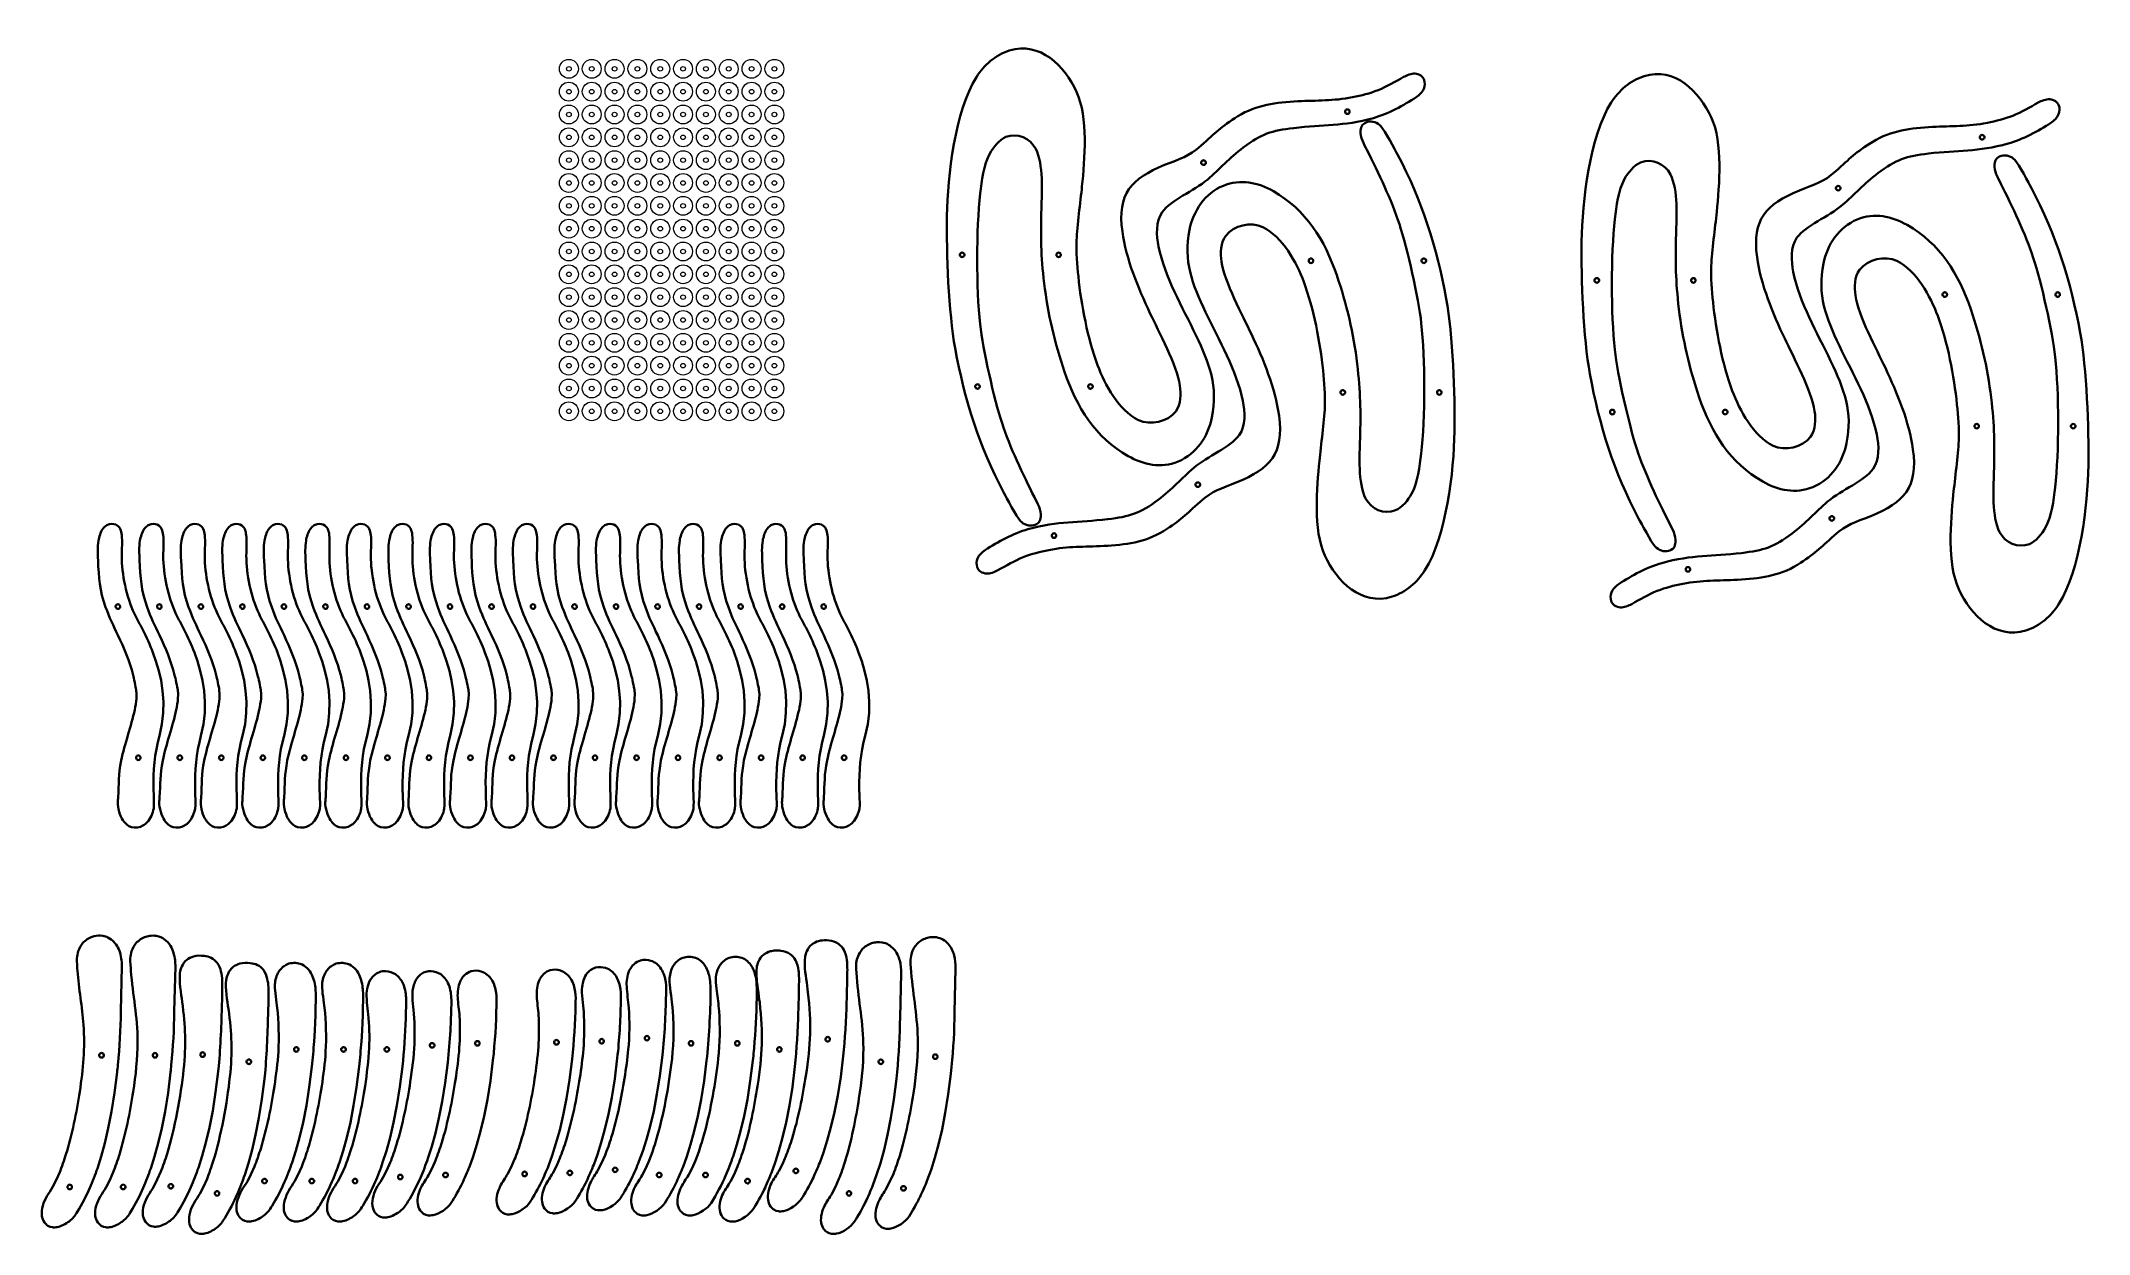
# Model space of a CAD drawing. Header units: millimetres. Extents: x -2587 to 2346, y -1794 to 1080.
import ezdxf

# ---------------------------------------------------------------- set-up
doc = ezdxf.new("R2010")
doc.units = ezdxf.units.MM
doc.header["$MEASUREMENT"] = 0
doc.layers.add('layer 1', color=7, linetype='Continuous')

msp = doc.modelspace()

# ---------------------------------------------------------------- linework, layer by layer
at = {"layer": 'layer 1', "color": 250, "lineweight": 20}
for centre, major_axis, ratio in [((-1315.5619, 1012.8118), (0, 22.7601), 0.999995606), ((-1315.5619, 1012.8119), (0, 5.5), 1), ((-1260.5619, 1012.8118), (0, 22.7601), 0.999995606), ((-1260.5619, 1012.8119), (0, 5.5), 1), ((-1205.5619, 1012.8118), (0, 22.7601), 0.999995606), ((-1205.5619, 1012.8119), (0, 5.5), 1), ((-1150.5619, 1012.8118), (0, 22.7601), 0.999995606), ((-1150.5619, 1012.8119), (0, 5.5), 1), ((-1095.5619, 1012.8118), (0, 22.7601), 0.999995606), ((-1095.5619, 1012.8119), (0, 5.5), 1), ((-1040.5619, 1012.8118), (0, 22.7601), 0.999995606), ((-1040.5619, 1012.8119), (0, 5.5), 1), ((-985.5619, 1012.8118), (0, 22.7601), 0.999995606), ((-985.5619, 1012.8119), (0, 5.5), 1), ((-930.5619, 1012.8118), (0, 22.7601), 0.999995606), ((-930.5619, 1012.8119), (0, 5.5), 1), ((-875.5619, 1012.8118), (0, 22.7601), 0.999995606), ((-875.5619, 1012.8119), (0, 5.5), 1), ((-820.5619, 1012.8118), (0, 22.7601), 0.999995606), ((-820.5619, 1012.8119), (0, 5.5), 1), ((-1315.5619, 957.8118), (0, 22.7601), 0.999995606), ((-1315.5619, 957.8119), (0, 5.5), 1), ((-1260.5619, 957.8118), (0, 22.7601), 0.999995606), ((-1260.5619, 957.8119), (0, 5.5), 1), ((-1205.5619, 957.8118), (0, 22.7601), 0.999995606), ((-1205.5619, 957.8119), (0, 5.5), 1), ((-1150.5619, 957.8118), (0, 22.7601), 0.999995606), ((-1150.5619, 957.8119), (0, 5.5), 1), ((-1095.5619, 957.8118), (0, 22.7601), 0.999995606), ((-1095.5619, 957.8119), (0, 5.5), 1), ((-1040.5619, 957.8118), (0, 22.7601), 0.999995606), ((-1040.5619, 957.8119), (0, 5.5), 1), ((-985.5619, 957.8118), (0, 22.7601), 0.999995606), ((-985.5619, 957.8119), (0, 5.5), 1), ((-930.5619, 957.8118), (0, 22.7601), 0.999995606), ((-930.5619, 957.8119), (0, 5.5), 1), ((-875.5619, 957.8118), (0, 22.7601), 0.999995606), ((-875.5619, 957.8119), (0, 5.5), 1), ((-820.5619, 957.8118), (0, 22.7601), 0.999995606), ((-820.5619, 957.8119), (0, 5.5), 1), ((-1315.5619, 902.8118), (0, 22.7601), 0.999995606), ((-1315.5619, 902.8119), (0, 5.5), 1), ((-1260.5619, 902.8118), (0, 22.7601), 0.999995606), ((-1260.5619, 902.8119), (0, 5.5), 1), ((-1205.5619, 902.8118), (0, 22.7601), 0.999995606), ((-1205.5619, 902.8119), (0, 5.5), 1), ((-1150.5619, 902.8118), (0, 22.7601), 0.999995606), ((-1150.5619, 902.8119), (0, 5.5), 1), ((-1095.5619, 902.8118), (0, 22.7601), 0.999995606), ((-1095.5619, 902.8119), (0, 5.5), 1), ((-1040.5619, 902.8118), (0, 22.7601), 0.999995606), ((-1040.5619, 902.8119), (0, 5.5), 1), ((-985.5619, 902.8118), (0, 22.7601), 0.999995606), ((-985.5619, 902.8119), (0, 5.5), 1), ((-930.5619, 902.8118), (0, 22.7601), 0.999995606), ((-930.5619, 902.8119), (0, 5.5), 1), ((-875.5619, 902.8118), (0, 22.7601), 0.999995606), ((-875.5619, 902.8119), (0, 5.5), 1), ((-820.5619, 902.8118), (0, 22.7601), 0.999995606), ((-820.5619, 902.8119), (0, 5.5), 1), ((-1315.5619, 847.8118), (0, 22.7601), 0.999995606), ((-1315.5619, 847.8119), (0, 5.5), 1), ((-1260.5619, 847.8118), (0, 22.7601), 0.999995606), ((-1260.5619, 847.8119), (0, 5.5), 1), ((-1205.5619, 847.8118), (0, 22.7601), 0.999995606), ((-1205.5619, 847.8119), (0, 5.5), 1), ((-1150.5619, 847.8118), (0, 22.7601), 0.999995606), ((-1150.5619, 847.8119), (0, 5.5), 1), ((-1095.5619, 847.8118), (0, 22.7601), 0.999995606), ((-1095.5619, 847.8119), (0, 5.5), 1), ((-1040.5619, 847.8118), (0, 22.7601), 0.999995606), ((-1040.5619, 847.8119), (0, 5.5), 1), ((-985.5619, 847.8118), (0, 22.7601), 0.999995606), ((-985.5619, 847.8119), (0, 5.5), 1), ((-930.5619, 847.8118), (0, 22.7601), 0.999995606), ((-930.5619, 847.8119), (0, 5.5), 1), ((-875.5619, 847.8118), (0, 22.7601), 0.999995606), ((-875.5619, 847.8119), (0, 5.5), 1), ((-820.5619, 847.8118), (0, 22.7601), 0.999995606), ((-820.5619, 847.8119), (0, 5.5), 1), ((-1315.5619, 792.8118), (0, 22.7601), 0.999995606), ((-1315.5619, 792.8119), (0, 5.5), 1), ((-1260.5619, 792.8118), (0, 22.7601), 0.999995606), ((-1260.5619, 792.8119), (0, 5.5), 1), ((-1205.5619, 792.8118), (0, 22.7601), 0.999995606), ((-1205.5619, 792.8119), (0, 5.5), 1), ((-1150.5619, 792.8118), (0, 22.7601), 0.999995606), ((-1150.5619, 792.8119), (0, 5.5), 1), ((-1095.5619, 792.8118), (0, 22.7601), 0.999995606), ((-1095.5619, 792.8119), (0, 5.5), 1), ((-1040.5619, 792.8118), (0, 22.7601), 0.999995606), ((-1040.5619, 792.8119), (0, 5.5), 1), ((-985.5619, 792.8118), (0, 22.7601), 0.999995606), ((-985.5619, 792.8119), (0, 5.5), 1), ((-930.5619, 792.8118), (0, 22.7601), 0.999995606), ((-930.5619, 792.8119), (0, 5.5), 1), ((-875.5619, 792.8118), (0, 22.7601), 0.999995606), ((-875.5619, 792.8119), (0, 5.5), 1), ((-820.5619, 792.8118), (0, 22.7601), 0.999995606), ((-820.5619, 792.8119), (0, 5.5), 1), ((-1315.5619, 737.8118), (0, 22.7601), 0.999995606), ((-1315.5619, 737.8119), (0, 5.5), 1), ((-1260.5619, 737.8118), (0, 22.7601), 0.999995606), ((-1260.5619, 737.8119), (0, 5.5), 1), ((-1205.5619, 737.8118), (0, 22.7601), 0.999995606), ((-1205.5619, 737.8119), (0, 5.5), 1), ((-1150.5619, 737.8118), (0, 22.7601), 0.999995606), ((-1150.5619, 737.8119), (0, 5.5), 1), ((-1095.5619, 737.8118), (0, 22.7601), 0.999995606), ((-1095.5619, 737.8119), (0, 5.5), 1), ((-1040.5619, 737.8118), (0, 22.7601), 0.999995606), ((-1040.5619, 737.8119), (0, 5.5), 1), ((-985.5619, 737.8118), (0, 22.7601), 0.999995606), ((-985.5619, 737.8119), (0, 5.5), 1), ((-930.5619, 737.8118), (0, 22.7601), 0.999995606), ((-930.5619, 737.8119), (0, 5.5), 1), ((-875.5619, 737.8118), (0, 22.7601), 0.999995606), ((-875.5619, 737.8119), (0, 5.5), 1), ((-820.5619, 737.8118), (0, 22.7601), 0.999995606), ((-820.5619, 737.8119), (0, 5.5), 1), ((-1315.5619, 682.8118), (0, 22.7601), 0.999995606), ((-1260.5619, 682.8118), (0, 22.7601), 0.999995606), ((-1205.5619, 682.8118), (0, 22.7601), 0.999995606), ((-1150.5619, 682.8118), (0, 22.7601), 0.999995606), ((-1095.5619, 682.8118), (0, 22.7601), 0.999995606), ((-1040.5619, 682.8118), (0, 22.7601), 0.999995606), ((-985.5619, 682.8118), (0, 22.7601), 0.999995606), ((-930.5619, 682.8118), (0, 22.7601), 0.999995606), ((-875.5619, 682.8118), (0, 22.7601), 0.999995606), ((-820.5619, 682.8118), (0, 22.7601), 0.999995606), ((-1315.5619, 627.8118), (0, 22.7601), 0.999995606), ((-1315.5619, 682.8119), (0, 5.5), 1), ((-1260.5619, 627.8118), (0, 22.7601), 0.999995606), ((-1260.5619, 682.8119), (0, 5.5), 1), ((-1205.5619, 627.8118), (0, 22.7601), 0.999995606), ((-1205.5619, 682.8119), (0, 5.5), 1), ((-1150.5619, 627.8118), (0, 22.7601), 0.999995606), ((-1150.5619, 682.8119), (0, 5.5), 1), ((-1095.5619, 627.8118), (0, 22.7601), 0.999995606), ((-1095.5619, 682.8119), (0, 5.5), 1), ((-1040.5619, 627.8118), (0, 22.7601), 0.999995606), ((-1040.5619, 682.8119), (0, 5.5), 1), ((-985.5619, 627.8118), (0, 22.7601), 0.999995606), ((-985.5619, 682.8119), (0, 5.5), 1), ((-930.5619, 627.8118), (0, 22.7601), 0.999995606), ((-930.5619, 682.8119), (0, 5.5), 1), ((-875.5619, 627.8118), (0, 22.7601), 0.999995606), ((-875.5619, 682.8119), (0, 5.5), 1), ((-820.5619, 627.8118), (0, 22.7601), 0.999995606), ((-820.5619, 682.8119), (0, 5.5), 1), ((-1315.5619, 572.8118), (0, 22.7601), 0.999995606), ((-1315.5619, 627.8119), (0, 5.5), 1), ((-1260.5619, 572.8118), (0, 22.7601), 0.999995606), ((-1260.5619, 627.8119), (0, 5.5), 1), ((-1205.5619, 572.8118), (0, 22.7601), 0.999995606), ((-1205.5619, 627.8119), (0, 5.5), 1), ((-1150.5619, 572.8118), (0, 22.7601), 0.999995606), ((-1150.5619, 627.8119), (0, 5.5), 1), ((-1095.5619, 572.8118), (0, 22.7601), 0.999995606), ((-1095.5619, 627.8119), (0, 5.5), 1), ((-1040.5619, 572.8118), (0, 22.7601), 0.999995606), ((-1040.5619, 627.8119), (0, 5.5), 1), ((-985.5619, 572.8118), (0, 22.7601), 0.999995606), ((-985.5619, 627.8119), (0, 5.5), 1), ((-930.5619, 572.8118), (0, 22.7601), 0.999995606), ((-930.5619, 627.8119), (0, 5.5), 1), ((-875.5619, 572.8118), (0, 22.7601), 0.999995606), ((-875.5619, 627.8119), (0, 5.5), 1), ((-820.5619, 572.8118), (0, 22.7601), 0.999995606), ((-820.5619, 627.8119), (0, 5.5), 1), ((-1315.5619, 572.8119), (0, 5.5), 1), ((-1260.5619, 572.8119), (0, 5.5), 1), ((-1205.5619, 572.8119), (0, 5.5), 1), ((-1150.5619, 572.8119), (0, 5.5), 1), ((-1095.5619, 572.8119), (0, 5.5), 1), ((-1040.5619, 572.8119), (0, 5.5), 1), ((-985.5619, 572.8119), (0, 5.5), 1), ((-930.5619, 572.8119), (0, 5.5), 1), ((-875.5619, 572.8119), (0, 5.5), 1), ((-820.5619, 572.8119), (0, 5.5), 1), ((-1315.5619, 517.8118), (0, 22.7601), 0.999995606), ((-1315.5619, 517.8119), (0, 5.5), 1), ((-1260.5619, 517.8118), (0, 22.7601), 0.999995606), ((-1260.5619, 517.8119), (0, 5.5), 1), ((-1205.5619, 517.8118), (0, 22.7601), 0.999995606), ((-1205.5619, 517.8119), (0, 5.5), 1), ((-1150.5619, 517.8118), (0, 22.7601), 0.999995606), ((-1150.5619, 517.8119), (0, 5.5), 1), ((-1095.5619, 517.8118), (0, 22.7601), 0.999995606), ((-1095.5619, 517.8119), (0, 5.5), 1), ((-1040.5619, 517.8118), (0, 22.7601), 0.999995606), ((-1040.5619, 517.8119), (0, 5.5), 1), ((-985.5619, 517.8118), (0, 22.7601), 0.999995606), ((-985.5619, 517.8119), (0, 5.5), 1), ((-930.5619, 517.8118), (0, 22.7601), 0.999995606), ((-930.5619, 517.8119), (0, 5.5), 1), ((-875.5619, 517.8118), (0, 22.7601), 0.999995606), ((-875.5619, 517.8119), (0, 5.5), 1), ((-820.5619, 517.8118), (0, 22.7601), 0.999995606), ((-820.5619, 517.8119), (0, 5.5), 1), ((-1315.5619, 462.8118), (0, 22.7601), 0.999995606), ((-1315.5619, 462.8119), (0, 5.5), 1), ((-1260.5619, 462.8118), (0, 22.7601), 0.999995606), ((-1260.5619, 462.8119), (0, 5.5), 1), ((-1205.5619, 462.8118), (0, 22.7601), 0.999995606), ((-1205.5619, 462.8119), (0, 5.5), 1), ((-1150.5619, 462.8118), (0, 22.7601), 0.999995606), ((-1150.5619, 462.8119), (0, 5.5), 1), ((-1095.5619, 462.8118), (0, 22.7601), 0.999995606), ((-1095.5619, 462.8119), (0, 5.5), 1), ((-1040.5619, 462.8118), (0, 22.7601), 0.999995606), ((-1040.5619, 462.8119), (0, 5.5), 1), ((-985.5619, 462.8118), (0, 22.7601), 0.999995606), ((-985.5619, 462.8119), (0, 5.5), 1), ((-930.5619, 462.8118), (0, 22.7601), 0.999995606), ((-930.5619, 462.8119), (0, 5.5), 1), ((-875.5619, 462.8118), (0, 22.7601), 0.999995606), ((-875.5619, 462.8119), (0, 5.5), 1), ((-820.5619, 462.8118), (0, 22.7601), 0.999995606), ((-820.5619, 462.8119), (0, 5.5), 1), ((-1315.5619, 407.8118), (0, 22.7601), 0.999995606), ((-1315.5619, 407.8119), (0, 5.5), 1), ((-1260.5619, 407.8118), (0, 22.7601), 0.999995606), ((-1260.5619, 407.8119), (0, 5.5), 1), ((-1205.5619, 407.8118), (0, 22.7601), 0.999995606), ((-1205.5619, 407.8119), (0, 5.5), 1), ((-1150.5619, 407.8118), (0, 22.7601), 0.999995606), ((-1150.5619, 407.8119), (0, 5.5), 1), ((-1095.5619, 407.8118), (0, 22.7601), 0.999995606), ((-1095.5619, 407.8119), (0, 5.5), 1), ((-1040.5619, 407.8118), (0, 22.7601), 0.999995606), ((-1040.5619, 407.8119), (0, 5.5), 1), ((-985.5619, 407.8118), (0, 22.7601), 0.999995606), ((-985.5619, 407.8119), (0, 5.5), 1), ((-930.5619, 407.8118), (0, 22.7601), 0.999995606), ((-930.5619, 407.8119), (0, 5.5), 1), ((-875.5619, 407.8118), (0, 22.7601), 0.999995606), ((-875.5619, 407.8119), (0, 5.5), 1), ((-820.5619, 407.8118), (0, 22.7601), 0.999995606), ((-820.5619, 407.8119), (0, 5.5), 1), ((-1315.5619, 352.8118), (0, 22.7601), 0.999995606), ((-1315.5619, 352.8119), (0, 5.5), 1), ((-1260.5619, 352.8118), (0, 22.7601), 0.999995606), ((-1260.5619, 352.8119), (0, 5.5), 1), ((-1205.5619, 352.8118), (0, 22.7601), 0.999995606), ((-1205.5619, 352.8119), (0, 5.5), 1), ((-1150.5619, 352.8118), (0, 22.7601), 0.999995606), ((-1150.5619, 352.8119), (0, 5.5), 1), ((-1095.5619, 352.8118), (0, 22.7601), 0.999995606), ((-1095.5619, 352.8119), (0, 5.5), 1), ((-1040.5619, 352.8118), (0, 22.7601), 0.999995606), ((-1040.5619, 352.8119), (0, 5.5), 1), ((-985.5619, 352.8118), (0, 22.7601), 0.999995606), ((-985.5619, 352.8119), (0, 5.5), 1), ((-930.5619, 352.8118), (0, 22.7601), 0.999995606), ((-930.5619, 352.8119), (0, 5.5), 1), ((-875.5619, 352.8118), (0, 22.7601), 0.999995606), ((-875.5619, 352.8119), (0, 5.5), 1), ((-820.5619, 352.8118), (0, 22.7601), 0.999995606), ((-820.5619, 352.8119), (0, 5.5), 1), ((-1315.5619, 297.8118), (0, 22.7601), 0.999995606), ((-1315.5619, 297.8119), (0, 5.5), 1), ((-1260.5619, 297.8118), (0, 22.7601), 0.999995606), ((-1260.5619, 297.8119), (0, 5.5), 1), ((-1205.5619, 297.8118), (0, 22.7601), 0.999995606), ((-1205.5619, 297.8119), (0, 5.5), 1), ((-1150.5619, 297.8118), (0, 22.7601), 0.999995606), ((-1150.5619, 297.8119), (0, 5.5), 1), ((-1095.5619, 297.8118), (0, 22.7601), 0.999995606), ((-1095.5619, 297.8119), (0, 5.5), 1), ((-1040.5619, 297.8118), (0, 22.7601), 0.999995606), ((-1040.5619, 297.8119), (0, 5.5), 1), ((-985.5619, 297.8118), (0, 22.7601), 0.999995606), ((-985.5619, 297.8119), (0, 5.5), 1), ((-930.5619, 297.8118), (0, 22.7601), 0.999995606), ((-930.5619, 297.8119), (0, 5.5), 1), ((-875.5619, 297.8118), (0, 22.7601), 0.999995606), ((-875.5619, 297.8119), (0, 5.5), 1), ((-820.5619, 297.8118), (0, 22.7601), 0.999995606), ((-820.5619, 297.8119), (0, 5.5), 1), ((-1315.5619, 242.8118), (0, 22.7601), 0.999995606), ((-1315.5619, 242.8119), (0, 5.5), 1), ((-1260.5619, 242.8118), (0, 22.7601), 0.999995606), ((-1260.5619, 242.8119), (0, 5.5), 1), ((-1205.5619, 242.8118), (0, 22.7601), 0.999995606), ((-1205.5619, 242.8119), (0, 5.5), 1), ((-1150.5619, 242.8118), (0, 22.7601), 0.999995606), ((-1150.5619, 242.8119), (0, 5.5), 1), ((-1095.5619, 242.8118), (0, 22.7601), 0.999995606), ((-1095.5619, 242.8119), (0, 5.5), 1), ((-1040.5619, 242.8118), (0, 22.7601), 0.999995606), ((-1040.5619, 242.8119), (0, 5.5), 1), ((-985.5619, 242.8118), (0, 22.7601), 0.999995606), ((-985.5619, 242.8119), (0, 5.5), 1), ((-930.5619, 242.8118), (0, 22.7601), 0.999995606), ((-930.5619, 242.8119), (0, 5.5), 1), ((-875.5619, 242.8118), (0, 22.7601), 0.999995606), ((-875.5619, 242.8119), (0, 5.5), 1), ((-820.5619, 242.8118), (0, 22.7601), 0.999995606), ((-820.5619, 242.8119), (0, 5.5), 1), ((-1315.5619, 187.8118), (0, 22.7601), 0.999995606), ((-1260.5619, 187.8118), (0, 22.7601), 0.999995606), ((-1205.5619, 187.8118), (0, 22.7601), 0.999995606), ((-1150.5619, 187.8118), (0, 22.7601), 0.999995606), ((-1095.5619, 187.8118), (0, 22.7601), 0.999995606), ((-1040.5619, 187.8118), (0, 22.7601), 0.999995606), ((-985.5619, 187.8118), (0, 22.7601), 0.999995606), ((-930.5619, 187.8118), (0, 22.7601), 0.999995606), ((-875.5619, 187.8118), (0, 22.7601), 0.999995606), ((-820.5619, 187.8118), (0, 22.7601), 0.999995606), ((-1315.5619, 187.8119), (0, 5.5), 1), ((-1260.5619, 187.8119), (0, 5.5), 1), ((-1205.5619, 187.8119), (0, 5.5), 1), ((-1150.5619, 187.8119), (0, 5.5), 1), ((-1095.5619, 187.8119), (0, 5.5), 1), ((-1040.5619, 187.8119), (0, 5.5), 1), ((-985.5619, 187.8119), (0, 5.5), 1), ((-930.5619, 187.8119), (0, 5.5), 1), ((-875.5619, 187.8119), (0, 5.5), 1), ((-820.5619, 187.8119), (0, 5.5), 1)]:
    msp.add_ellipse(centre, major_axis=major_axis, ratio=ratio, dxfattribs=at)
at = {"layer": 'layer 1', "color": 250, "lineweight": 35}
for points, knots in [([(633.5473, 961.447), (613.3659, 953.6688), (593.4321, 948.4499), (572.1611, 944.3421), (572.1611, 944.3421), (524.1091, 935.0625), (487.6397, 937.0533), (439.9102, 934.4791), (439.9102, 934.4791), (388.1095, 931.6853), (340.6604, 926.1476), (295.9757, 898.6744), (295.9757, 898.6744), (254.3162, 873.0612), (242.1299, 858.8394), (207.42, 828.0192), (207.42, 828.0192), (176.2485, 800.3409), (158.3655, 797.2819), (119.3658, 781.1689), (119.3658, 781.1689), (38.5027, 747.7597), (5.1167, 712.2563), (17.5426, 620.6768), (17.5426, 620.6768), (26.4689, 554.8893), (55.4943, 484.2142), (84.0211, 424.48), (84.0211, 424.48), (105.5442, 379.4113), (148.7132, 298.7769), (156.1109, 249.7058), (156.1109, 249.7058), (159.1823, 229.3327), (158.7312, 204.8237), (145.983, 187.6594), (145.983, 187.6594), (126.9552, 162.0402), (85.0887, 152.8799), (56.6187, 166.4712), (56.6187, 166.4712), (8.9689, 189.2187), (-24.7123, 252.4249), (-42.0688, 298.5005), (-42.0688, 298.5005), (-65.8355, 361.5928), (-81.6867, 444.8349), (-88.454, 512.0854), (-88.454, 512.0854), (-91.371, 541.0728), (-93.9783, 570.5309), (-92.7758, 599.6781), (-92.7758, 599.6781), (-91.3122, 635.1557), (-83.4639, 691.7958), (-79.6762, 729.6492), (-79.6762, 729.6492), (-73.2594, 793.7767), (-64.2804, 895.9442), (-92.7397, 957.5285), (-92.7397, 957.5285), (-121.4018, 1019.5516), (-180.4204, 1079.8728), (-254.7319, 1056.5188), (-254.7319, 1056.5188), (-287.5908, 1046.1922), (-315.8727, 1021.8699), (-334.0307, 992.9908), (-334.0307, 992.9908), (-385.4296, 911.2443), (-403.5225, 754.277), (-405.1093, 658.7456), (-405.1093, 658.7456), (-406.5762, 570.4326), (-401.0118, 425.3024), (-385.2504, 339.5247), (-385.2504, 339.5247), (-362.5748, 216.118), (-327.2708, 102.425), (-267.9154, -8.529), (-267.9154, -8.529), (-261.8883, -19.7956), (-237.1997, -66.1436), (-227.7587, -76.5523), (-227.7587, -76.5523), (-219.988, -85.1195), (-206.9625, -89.9446), (-195.6342, -86.7574), (-195.6342, -86.7574), (-192.1191, -85.7684), (-185.6871, -82.6011), (-183.3539, -79.7327), (-183.3539, -79.7327), (-180.9778, -76.8116), (-179.405, -70.1009), (-179.0229, -66.4056), (-179.0229, -66.4056), (-177.2842, -49.5888), (-186.936, -33.8529), (-194.1811, -19.3941), (-194.1811, -19.3941), (-221.1935, 34.5133), (-254.0124, 102.4841), (-272.3525, 159.3339), (-272.3525, 159.3339), (-291.4771, 218.6154), (-318.4675, 336.3319), (-325.1381, 397.8438), (-325.1381, 397.8438), (-334.3708, 482.9823), (-334.6949, 627.2784), (-324.7528, 712.1909), (-324.7528, 712.1909), (-321.1963, 742.5658), (-316.934, 781.5576), (-301.5873, 809.0328), (-301.5873, 809.0328), (-293.5937, 823.3437), (-278.5383, 842.6291), (-262.9604, 848.6694), (-262.9604, 848.6694), (-234.9512, 859.53), (-204.6545, 846.0186), (-191.1122, 819.9052), (-191.1122, 819.9052), (-172.123, 783.2888), (-176.4526, 714.8897), (-177.5385, 676.4367), (-177.5385, 676.4367), (-179.4526, 608.6539), (-178.7775, 563.7969), (-170.7153, 495.921), (-170.7153, 495.921), (-162.153, 423.8346), (-145.278, 351.2311), (-121.7177, 282.5695), (-121.7177, 282.5695), (-92.6303, 197.8004), (-47.5348, 124.7701), (31.2711, 80.0302), (31.2711, 80.0302), (68.9661, 58.6299), (110.3185, 49.8258), (151.6983, 66.7302), (151.6983, 66.7302), (196.1217, 84.878), (223.8612, 127.1494), (233.2091, 172.9802), (233.2091, 172.9802), (248.4999, 247.9477), (227.1821, 302.7685), (194.6021, 371.1495), (194.6021, 371.1495), (162.5493, 438.4239), (119.279, 511.5539), (104.815, 584.9735), (104.815, 584.9735), (99.6385, 611.2494), (96.9808, 644.8804), (113.6383, 667.7647), (113.6383, 667.7647), (135.063, 697.1983), (188.7827, 717.3983), (223.0328, 746.4117), (223.0328, 746.4117), (252.1641, 771.089), (275.1258, 797.8967), (308.7301, 823.1776), (308.7301, 823.1776), (352.0393, 855.7596), (377.0226, 863.9304), (430.4812, 870.1815), (430.4812, 870.1815), (501.455, 878.4807), (548.3454, 873.8497), (622.4389, 894.2462), (622.4389, 894.2462), (656.8907, 903.7301), (695.7832, 925.1287), (724.9556, 944.2196), (724.9556, 944.2196), (732.8933, 949.4142), (740.0782, 955.9844), (743.8668, 964.9323), (743.8668, 964.9323), (746.4851, 971.1161), (746.6274, 979.6481), (744.3839, 985.9831), (744.3839, 985.9831), (742.8755, 990.2423), (739.8748, 994.0324), (736.0709, 996.4718), (736.0709, 996.4718), (732.5962, 998.7001), (726.4795, 1000.9151), (722.3487, 1001.2381), (722.3487, 1001.2381), (714.8712, 1001.8228), (701.5996, 997.0399), (694.8995, 993.1747), (694.8995, 993.1747), (674.8911, 981.6321), (654.8753, 970.3616), (633.5473, 961.447)], [0, 0, 0, 0, 0.019230769, 0.019230769, 0.019230769, 0.019230769, 0.038461538, 0.038461538, 0.038461538, 0.038461538, 0.057692308, 0.057692308, 0.057692308, 0.057692308, 0.076923077, 0.076923077, 0.076923077, 0.076923077, 0.096153846, 0.096153846, 0.096153846, 0.096153846, 0.115384615, 0.115384615, 0.115384615, 0.115384615, 0.134615385, 0.134615385, 0.134615385, 0.134615385, 0.153846154, 0.153846154, 0.153846154, 0.153846154, 0.173076923, 0.173076923, 0.173076923, 0.173076923, 0.192307692, 0.192307692, 0.192307692, 0.192307692, 0.211538462, 0.211538462, 0.211538462, 0.211538462, 0.230769231, 0.230769231, 0.230769231, 0.230769231, 0.25, 0.25, 0.25, 0.25, 0.269230769, 0.269230769, 0.269230769, 0.269230769, 0.288461538, 0.288461538, 0.288461538, 0.288461538, 0.307692308, 0.307692308, 0.307692308, 0.307692308, 0.326923077, 0.326923077, 0.326923077, 0.326923077, 0.346153846, 0.346153846, 0.346153846, 0.346153846, 0.365384615, 0.365384615, 0.365384615, 0.365384615, 0.384615385, 0.384615385, 0.384615385, 0.384615385, 0.403846154, 0.403846154, 0.403846154, 0.403846154, 0.423076923, 0.423076923, 0.423076923, 0.423076923, 0.442307692, 0.442307692, 0.442307692, 0.442307692, 0.461538462, 0.461538462, 0.461538462, 0.461538462, 0.480769231, 0.480769231, 0.480769231, 0.480769231, 0.5, 0.5, 0.5, 0.5, 0.519230769, 0.519230769, 0.519230769, 0.519230769, 0.538461538, 0.538461538, 0.538461538, 0.538461538, 0.557692308, 0.557692308, 0.557692308, 0.557692308, 0.576923077, 0.576923077, 0.576923077, 0.576923077, 0.596153846, 0.596153846, 0.596153846, 0.596153846, 0.615384615, 0.615384615, 0.615384615, 0.615384615, 0.634615385, 0.634615385, 0.634615385, 0.634615385, 0.653846154, 0.653846154, 0.653846154, 0.653846154, 0.673076923, 0.673076923, 0.673076923, 0.673076923, 0.692307692, 0.692307692, 0.692307692, 0.692307692, 0.711538462, 0.711538462, 0.711538462, 0.711538462, 0.730769231, 0.730769231, 0.730769231, 0.730769231, 0.75, 0.75, 0.75, 0.75, 0.769230769, 0.769230769, 0.769230769, 0.769230769, 0.788461538, 0.788461538, 0.788461538, 0.788461538, 0.807692308, 0.807692308, 0.807692308, 0.807692308, 0.826923077, 0.826923077, 0.826923077, 0.826923077, 0.846153846, 0.846153846, 0.846153846, 0.846153846, 0.865384615, 0.865384615, 0.865384615, 0.865384615, 0.884615385, 0.884615385, 0.884615385, 0.884615385, 0.903846154, 0.903846154, 0.903846154, 0.903846154, 0.923076923, 0.923076923, 0.923076923, 0.923076923, 0.942307692, 0.942307692, 0.942307692, 0.942307692, 0.961538462, 0.961538462, 0.961538462, 0.961538462, 1, 1, 1, 1]), ([(2162.3664, 899.8552), (2142.185, 892.077), (2122.2512, 886.8581), (2100.9802, 882.7503), (2100.9802, 882.7503), (2052.9282, 873.4707), (2016.4588, 875.4615), (1968.7293, 872.8873), (1968.7293, 872.8873), (1916.9286, 870.0935), (1869.4795, 864.5558), (1824.7948, 837.0826), (1824.7948, 837.0826), (1783.1353, 811.4694), (1770.949, 797.2476), (1736.2391, 766.4274), (1736.2391, 766.4274), (1705.0676, 738.7491), (1687.1846, 735.6901), (1648.1849, 719.5771), (1648.1849, 719.5771), (1567.3218, 686.1679), (1533.9358, 650.6645), (1546.3617, 559.085), (1546.3617, 559.085), (1555.288, 493.2975), (1584.3134, 422.6224), (1612.8402, 362.8882), (1612.8402, 362.8882), (1634.3633, 317.8195), (1677.5323, 237.1851), (1684.93, 188.114), (1684.93, 188.114), (1688.0014, 167.7409), (1687.5503, 143.2319), (1674.8021, 126.0676), (1674.8021, 126.0676), (1655.7743, 100.4484), (1613.9078, 91.2881), (1585.4378, 104.8794), (1585.4378, 104.8794), (1537.788, 127.6269), (1504.1068, 190.8331), (1486.7503, 236.9087), (1486.7503, 236.9087), (1462.9836, 300.001), (1447.1324, 383.2431), (1440.3651, 450.4936), (1440.3651, 450.4936), (1437.4481, 479.481), (1434.8408, 508.9391), (1436.0433, 538.0863), (1436.0433, 538.0863), (1437.5069, 573.5639), (1445.3552, 630.204), (1449.1429, 668.0574), (1449.1429, 668.0574), (1455.5597, 732.1849), (1464.5387, 834.3524), (1436.0794, 895.9367), (1436.0794, 895.9367), (1407.4173, 957.9598), (1348.3987, 1018.281), (1274.0872, 994.927), (1274.0872, 994.927), (1241.2283, 984.6004), (1212.9464, 960.2781), (1194.7884, 931.399), (1194.7884, 931.399), (1143.3895, 849.6525), (1125.2966, 692.6852), (1123.7098, 597.1538), (1123.7098, 597.1538), (1122.2429, 508.8408), (1127.8073, 363.7106), (1143.5687, 277.9329), (1143.5687, 277.9329), (1166.2443, 154.5262), (1201.5483, 40.8332), (1260.9037, -70.1208), (1260.9037, -70.1208), (1266.9308, -81.3874), (1291.6194, -127.7354), (1301.0604, -138.1441), (1301.0604, -138.1441), (1308.8311, -146.7113), (1321.8566, -151.5364), (1333.1849, -148.3492), (1333.1849, -148.3492), (1336.7, -147.3602), (1343.132, -144.1929), (1345.4652, -141.3245), (1345.4652, -141.3245), (1347.8413, -138.4034), (1349.4141, -131.6927), (1349.7962, -127.9974), (1349.7962, -127.9974), (1351.5349, -111.1806), (1341.8831, -95.4447), (1334.638, -80.9859), (1334.638, -80.9859), (1307.6256, -27.0785), (1274.8067, 40.8923), (1256.4666, 97.7421), (1256.4666, 97.7421), (1237.342, 157.0236), (1210.3516, 274.7401), (1203.681, 336.252), (1203.681, 336.252), (1194.4483, 421.3905), (1194.1242, 565.6866), (1204.0663, 650.5991), (1204.0663, 650.5991), (1207.6228, 680.974), (1211.8851, 719.9658), (1227.2318, 747.441), (1227.2318, 747.441), (1235.2254, 761.7519), (1250.2808, 781.0373), (1265.8587, 787.0776), (1265.8587, 787.0776), (1293.8679, 797.9382), (1324.1646, 784.4268), (1337.7069, 758.3134), (1337.7069, 758.3134), (1356.6961, 721.697), (1352.3665, 653.2979), (1351.2806, 614.8449), (1351.2806, 614.8449), (1349.3665, 547.0621), (1350.0416, 502.2051), (1358.1038, 434.3292), (1358.1038, 434.3292), (1366.6661, 362.2428), (1383.5411, 289.6393), (1407.1014, 220.9777), (1407.1014, 220.9777), (1436.1888, 136.2086), (1481.2843, 63.1783), (1560.0902, 18.4384), (1560.0902, 18.4384), (1597.7852, -2.9619), (1639.1376, -11.766), (1680.5174, 5.1384), (1680.5174, 5.1384), (1724.9408, 23.2862), (1752.6803, 65.5576), (1762.0282, 111.3884), (1762.0282, 111.3884), (1777.319, 186.3559), (1756.0012, 241.1767), (1723.4212, 309.5577), (1723.4212, 309.5577), (1691.3684, 376.8321), (1648.0981, 449.9621), (1633.6341, 523.3817), (1633.6341, 523.3817), (1628.4576, 549.6576), (1625.7999, 583.2886), (1642.4574, 606.1729), (1642.4574, 606.1729), (1663.8821, 635.6065), (1717.6018, 655.8065), (1751.8519, 684.8199), (1751.8519, 684.8199), (1780.9832, 709.4972), (1803.9449, 736.3049), (1837.5492, 761.5858), (1837.5492, 761.5858), (1880.8584, 794.1678), (1905.8417, 802.3386), (1959.3003, 808.5897), (1959.3003, 808.5897), (2030.2741, 816.8889), (2077.1645, 812.2579), (2151.258, 832.6544), (2151.258, 832.6544), (2185.7098, 842.1383), (2224.6023, 863.5369), (2253.7747, 882.6278), (2253.7747, 882.6278), (2261.7124, 887.8224), (2268.8973, 894.3926), (2272.6859, 903.3405), (2272.6859, 903.3405), (2275.3042, 909.5243), (2275.4465, 918.0563), (2273.203, 924.3913), (2273.203, 924.3913), (2271.6946, 928.6505), (2268.6939, 932.4406), (2264.89, 934.88), (2264.89, 934.88), (2261.4153, 937.1083), (2255.2986, 939.3233), (2251.1678, 939.6463), (2251.1678, 939.6463), (2243.6903, 940.231), (2230.4187, 935.4481), (2223.7186, 931.5829), (2223.7186, 931.5829), (2203.7102, 920.0403), (2183.6944, 908.7698), (2162.3664, 899.8552)], [0, 0, 0, 0, 0.019230769, 0.019230769, 0.019230769, 0.019230769, 0.038461538, 0.038461538, 0.038461538, 0.038461538, 0.057692308, 0.057692308, 0.057692308, 0.057692308, 0.076923077, 0.076923077, 0.076923077, 0.076923077, 0.096153846, 0.096153846, 0.096153846, 0.096153846, 0.115384615, 0.115384615, 0.115384615, 0.115384615, 0.134615385, 0.134615385, 0.134615385, 0.134615385, 0.153846154, 0.153846154, 0.153846154, 0.153846154, 0.173076923, 0.173076923, 0.173076923, 0.173076923, 0.192307692, 0.192307692, 0.192307692, 0.192307692, 0.211538462, 0.211538462, 0.211538462, 0.211538462, 0.230769231, 0.230769231, 0.230769231, 0.230769231, 0.25, 0.25, 0.25, 0.25, 0.269230769, 0.269230769, 0.269230769, 0.269230769, 0.288461538, 0.288461538, 0.288461538, 0.288461538, 0.307692308, 0.307692308, 0.307692308, 0.307692308, 0.326923077, 0.326923077, 0.326923077, 0.326923077, 0.346153846, 0.346153846, 0.346153846, 0.346153846, 0.365384615, 0.365384615, 0.365384615, 0.365384615, 0.384615385, 0.384615385, 0.384615385, 0.384615385, 0.403846154, 0.403846154, 0.403846154, 0.403846154, 0.423076923, 0.423076923, 0.423076923, 0.423076923, 0.442307692, 0.442307692, 0.442307692, 0.442307692, 0.461538462, 0.461538462, 0.461538462, 0.461538462, 0.480769231, 0.480769231, 0.480769231, 0.480769231, 0.5, 0.5, 0.5, 0.5, 0.519230769, 0.519230769, 0.519230769, 0.519230769, 0.538461538, 0.538461538, 0.538461538, 0.538461538, 0.557692308, 0.557692308, 0.557692308, 0.557692308, 0.576923077, 0.576923077, 0.576923077, 0.576923077, 0.596153846, 0.596153846, 0.596153846, 0.596153846, 0.615384615, 0.615384615, 0.615384615, 0.615384615, 0.634615385, 0.634615385, 0.634615385, 0.634615385, 0.653846154, 0.653846154, 0.653846154, 0.653846154, 0.673076923, 0.673076923, 0.673076923, 0.673076923, 0.692307692, 0.692307692, 0.692307692, 0.692307692, 0.711538462, 0.711538462, 0.711538462, 0.711538462, 0.730769231, 0.730769231, 0.730769231, 0.730769231, 0.75, 0.75, 0.75, 0.75, 0.769230769, 0.769230769, 0.769230769, 0.769230769, 0.788461538, 0.788461538, 0.788461538, 0.788461538, 0.807692308, 0.807692308, 0.807692308, 0.807692308, 0.826923077, 0.826923077, 0.826923077, 0.826923077, 0.846153846, 0.846153846, 0.846153846, 0.846153846, 0.865384615, 0.865384615, 0.865384615, 0.865384615, 0.884615385, 0.884615385, 0.884615385, 0.884615385, 0.903846154, 0.903846154, 0.903846154, 0.903846154, 0.923076923, 0.923076923, 0.923076923, 0.923076923, 0.942307692, 0.942307692, 0.942307692, 0.942307692, 0.961538462, 0.961538462, 0.961538462, 0.961538462, 1, 1, 1, 1]), ([(561.4298, 914.6928), (561.4298, 914.6928), (563.0839, 913.7378), (563.0839, 913.7378), (563.0839, 913.7378), (563.0839, 913.7378), (564.3117, 912.2745), (564.3117, 912.2745), (564.3117, 912.2745), (564.3117, 912.2745), (564.965, 910.4796), (564.965, 910.4796), (564.965, 910.4796), (564.965, 910.4796), (564.965, 908.5694), (564.965, 908.5694), (564.965, 908.5694), (564.965, 908.5694), (564.3117, 906.7745), (564.3117, 906.7745), (564.3117, 906.7745), (564.3117, 906.7745), (563.0839, 905.3112), (563.0839, 905.3112), (563.0839, 905.3112), (563.0839, 905.3112), (561.4298, 904.3562), (561.4298, 904.3562), (561.4298, 904.3562), (561.4298, 904.3562), (559.5487, 904.0245), (559.5487, 904.0245), (559.5487, 904.0245), (559.5487, 904.0245), (557.6676, 904.3562), (557.6676, 904.3562), (557.6676, 904.3562), (557.6676, 904.3562), (556.0134, 905.3112), (556.0134, 905.3112), (556.0134, 905.3112), (556.0134, 905.3112), (554.7856, 906.7745), (554.7856, 906.7745), (554.7856, 906.7745), (554.7856, 906.7745), (554.1323, 908.5694), (554.1323, 908.5694), (554.1323, 908.5694), (554.1323, 908.5694), (554.1323, 910.4796), (554.1323, 910.4796), (554.1323, 910.4796), (554.1323, 910.4796), (554.7856, 912.2745), (554.7856, 912.2745), (554.7856, 912.2745), (554.7856, 912.2745), (556.0134, 913.7378), (556.0134, 913.7378), (556.0134, 913.7378), (556.0134, 913.7378), (557.6676, 914.6928), (557.6676, 914.6928), (557.6676, 914.6928), (557.6676, 914.6928), (559.5487, 915.0245), (559.5487, 915.0245), (559.5487, 915.0245), (559.5487, 915.0245), (561.4298, 914.6928), (561.4298, 914.6928)], [0, 0, 0, 0, 0.052631579, 0.052631579, 0.052631579, 0.052631579, 0.105263158, 0.105263158, 0.105263158, 0.105263158, 0.157894737, 0.157894737, 0.157894737, 0.157894737, 0.210526316, 0.210526316, 0.210526316, 0.210526316, 0.263157895, 0.263157895, 0.263157895, 0.263157895, 0.315789474, 0.315789474, 0.315789474, 0.315789474, 0.368421053, 0.368421053, 0.368421053, 0.368421053, 0.421052632, 0.421052632, 0.421052632, 0.421052632, 0.473684211, 0.473684211, 0.473684211, 0.473684211, 0.526315789, 0.526315789, 0.526315789, 0.526315789, 0.578947368, 0.578947368, 0.578947368, 0.578947368, 0.631578947, 0.631578947, 0.631578947, 0.631578947, 0.684210526, 0.684210526, 0.684210526, 0.684210526, 0.736842105, 0.736842105, 0.736842105, 0.736842105, 0.789473684, 0.789473684, 0.789473684, 0.789473684, 0.842105263, 0.842105263, 0.842105263, 0.842105263, 0.894736842, 0.894736842, 0.894736842, 0.894736842, 1, 1, 1, 1]), ([(-221.0856, -163.5368), (-200.9042, -155.7586), (-180.9704, -150.5397), (-159.6994, -146.4319), (-159.6994, -146.4319), (-111.6474, -137.1523), (-75.178, -139.1431), (-27.4485, -136.5689), (-27.4485, -136.5689), (24.3522, -133.7751), (71.8013, -128.2374), (116.486, -100.7642), (116.486, -100.7642), (158.1455, -75.151), (170.3318, -60.9292), (205.0417, -30.109), (205.0417, -30.109), (236.2132, -2.4307), (254.0962, 0.6283), (293.0959, 16.7413), (293.0959, 16.7413), (373.959, 50.1505), (407.345, 85.6539), (394.9191, 177.2334), (394.9191, 177.2334), (385.9928, 243.0209), (356.9674, 313.696), (328.4406, 373.4302), (328.4406, 373.4302), (306.9175, 418.4989), (263.7485, 499.1333), (256.3508, 548.2044), (256.3508, 548.2044), (253.2794, 568.5775), (253.7305, 593.0865), (266.4787, 610.2508), (266.4787, 610.2508), (285.5065, 635.87), (327.373, 645.0303), (355.843, 631.439), (355.843, 631.439), (403.4928, 608.6915), (437.174, 545.4853), (454.5305, 499.4097), (454.5305, 499.4097), (478.2972, 436.3174), (494.1484, 353.0753), (500.9157, 285.8248), (500.9157, 285.8248), (503.8327, 256.8374), (506.44, 227.3793), (505.2375, 198.2321), (505.2375, 198.2321), (503.7739, 162.7545), (495.9256, 106.1144), (492.1379, 68.261), (492.1379, 68.261), (485.7211, 4.1335), (476.7421, -98.034), (505.2014, -159.6183), (505.2014, -159.6183), (533.8635, -221.6414), (592.8821, -281.9626), (667.1936, -258.6086), (667.1936, -258.6086), (700.0525, -248.282), (728.3344, -223.9597), (746.4924, -195.0806), (746.4924, -195.0806), (797.8913, -113.3341), (815.9842, 43.6332), (817.571, 139.1646), (817.571, 139.1646), (819.0379, 227.4776), (813.4735, 372.6078), (797.7121, 458.3855), (797.7121, 458.3855), (775.0365, 581.7922), (739.7325, 695.4852), (680.3771, 806.4392), (680.3771, 806.4392), (674.35, 817.7058), (649.6614, 864.0538), (640.2204, 874.4625), (640.2204, 874.4625), (632.4497, 883.0297), (619.4242, 887.8548), (608.0959, 884.6676), (608.0959, 884.6676), (604.5808, 883.6786), (598.1488, 880.5113), (595.8156, 877.6429), (595.8156, 877.6429), (593.4395, 874.7218), (591.8667, 868.0111), (591.4846, 864.3158), (591.4846, 864.3158), (589.7459, 847.499), (599.3977, 831.7631), (606.6428, 817.3043), (606.6428, 817.3043), (633.6552, 763.3969), (666.4741, 695.4261), (684.8142, 638.5763), (684.8142, 638.5763), (703.9388, 579.2948), (730.9292, 461.5783), (737.5998, 400.0664), (737.5998, 400.0664), (746.8325, 314.9279), (747.1566, 170.6318), (737.2145, 85.7193), (737.2145, 85.7193), (733.658, 55.3444), (729.3957, 16.3526), (714.049, -11.1226), (714.049, -11.1226), (706.0554, -25.4335), (691, -44.7189), (675.4221, -50.7592), (675.4221, -50.7592), (647.4129, -61.6198), (617.1162, -48.1084), (603.5739, -21.995), (603.5739, -21.995), (584.5847, 14.6214), (588.9143, 83.0205), (590.0002, 121.4735), (590.0002, 121.4735), (591.9143, 189.2563), (591.2392, 234.1133), (583.177, 301.9892), (583.177, 301.9892), (574.6147, 374.0756), (557.7397, 446.6791), (534.1794, 515.3407), (534.1794, 515.3407), (505.092, 600.1098), (459.9965, 673.1401), (381.1906, 717.88), (381.1906, 717.88), (343.4956, 739.2803), (302.1432, 748.0844), (260.7634, 731.18), (260.7634, 731.18), (216.34, 713.0322), (188.6005, 670.7608), (179.2526, 624.93), (179.2526, 624.93), (163.9618, 549.9625), (185.2796, 495.1417), (217.8596, 426.7607), (217.8596, 426.7607), (249.9124, 359.4863), (293.1827, 286.3563), (307.6467, 212.9367), (307.6467, 212.9367), (312.8232, 186.6608), (315.4809, 153.0298), (298.8234, 130.1455), (298.8234, 130.1455), (277.3987, 100.7119), (223.679, 80.5119), (189.4289, 51.4985), (189.4289, 51.4985), (160.2976, 26.8212), (137.3359, 0.0135), (103.7316, -25.2674), (103.7316, -25.2674), (60.4224, -57.8494), (35.4391, -66.0202), (-18.0195, -72.2713), (-18.0195, -72.2713), (-88.9933, -80.5705), (-135.8837, -75.9395), (-209.9772, -96.336), (-209.9772, -96.336), (-244.429, -105.8199), (-283.3215, -127.2185), (-312.4939, -146.3094), (-312.4939, -146.3094), (-320.4316, -151.504), (-327.6165, -158.0742), (-331.4051, -167.0221), (-331.4051, -167.0221), (-334.0234, -173.2059), (-334.1657, -181.7379), (-331.9222, -188.0729), (-331.9222, -188.0729), (-330.4138, -192.3321), (-327.4131, -196.1222), (-323.6092, -198.5616), (-323.6092, -198.5616), (-320.1345, -200.7899), (-314.0178, -203.0049), (-309.887, -203.3279), (-309.887, -203.3279), (-302.4095, -203.9126), (-289.1379, -199.1297), (-282.4378, -195.2645), (-282.4378, -195.2645), (-262.4294, -183.7219), (-242.4136, -172.4514), (-221.0856, -163.5368)], [0, 0, 0, 0, 0.019230769, 0.019230769, 0.019230769, 0.019230769, 0.038461538, 0.038461538, 0.038461538, 0.038461538, 0.057692308, 0.057692308, 0.057692308, 0.057692308, 0.076923077, 0.076923077, 0.076923077, 0.076923077, 0.096153846, 0.096153846, 0.096153846, 0.096153846, 0.115384615, 0.115384615, 0.115384615, 0.115384615, 0.134615385, 0.134615385, 0.134615385, 0.134615385, 0.153846154, 0.153846154, 0.153846154, 0.153846154, 0.173076923, 0.173076923, 0.173076923, 0.173076923, 0.192307692, 0.192307692, 0.192307692, 0.192307692, 0.211538462, 0.211538462, 0.211538462, 0.211538462, 0.230769231, 0.230769231, 0.230769231, 0.230769231, 0.25, 0.25, 0.25, 0.25, 0.269230769, 0.269230769, 0.269230769, 0.269230769, 0.288461538, 0.288461538, 0.288461538, 0.288461538, 0.307692308, 0.307692308, 0.307692308, 0.307692308, 0.326923077, 0.326923077, 0.326923077, 0.326923077, 0.346153846, 0.346153846, 0.346153846, 0.346153846, 0.365384615, 0.365384615, 0.365384615, 0.365384615, 0.384615385, 0.384615385, 0.384615385, 0.384615385, 0.403846154, 0.403846154, 0.403846154, 0.403846154, 0.423076923, 0.423076923, 0.423076923, 0.423076923, 0.442307692, 0.442307692, 0.442307692, 0.442307692, 0.461538462, 0.461538462, 0.461538462, 0.461538462, 0.480769231, 0.480769231, 0.480769231, 0.480769231, 0.5, 0.5, 0.5, 0.5, 0.519230769, 0.519230769, 0.519230769, 0.519230769, 0.538461538, 0.538461538, 0.538461538, 0.538461538, 0.557692308, 0.557692308, 0.557692308, 0.557692308, 0.576923077, 0.576923077, 0.576923077, 0.576923077, 0.596153846, 0.596153846, 0.596153846, 0.596153846, 0.615384615, 0.615384615, 0.615384615, 0.615384615, 0.634615385, 0.634615385, 0.634615385, 0.634615385, 0.653846154, 0.653846154, 0.653846154, 0.653846154, 0.673076923, 0.673076923, 0.673076923, 0.673076923, 0.692307692, 0.692307692, 0.692307692, 0.692307692, 0.711538462, 0.711538462, 0.711538462, 0.711538462, 0.730769231, 0.730769231, 0.730769231, 0.730769231, 0.75, 0.75, 0.75, 0.75, 0.769230769, 0.769230769, 0.769230769, 0.769230769, 0.788461538, 0.788461538, 0.788461538, 0.788461538, 0.807692308, 0.807692308, 0.807692308, 0.807692308, 0.826923077, 0.826923077, 0.826923077, 0.826923077, 0.846153846, 0.846153846, 0.846153846, 0.846153846, 0.865384615, 0.865384615, 0.865384615, 0.865384615, 0.884615385, 0.884615385, 0.884615385, 0.884615385, 0.903846154, 0.903846154, 0.903846154, 0.903846154, 0.923076923, 0.923076923, 0.923076923, 0.923076923, 0.942307692, 0.942307692, 0.942307692, 0.942307692, 0.961538462, 0.961538462, 0.961538462, 0.961538462, 1, 1, 1, 1]), ([(2090.2489, 853.101), (2090.2489, 853.101), (2091.903, 852.146), (2091.903, 852.146), (2091.903, 852.146), (2091.903, 852.146), (2093.1308, 850.6827), (2093.1308, 850.6827), (2093.1308, 850.6827), (2093.1308, 850.6827), (2093.7841, 848.8878), (2093.7841, 848.8878), (2093.7841, 848.8878), (2093.7841, 848.8878), (2093.7841, 846.9776), (2093.7841, 846.9776), (2093.7841, 846.9776), (2093.7841, 846.9776), (2093.1308, 845.1827), (2093.1308, 845.1827), (2093.1308, 845.1827), (2093.1308, 845.1827), (2091.903, 843.7194), (2091.903, 843.7194), (2091.903, 843.7194), (2091.903, 843.7194), (2090.2489, 842.7644), (2090.2489, 842.7644), (2090.2489, 842.7644), (2090.2489, 842.7644), (2088.3678, 842.4327), (2088.3678, 842.4327), (2088.3678, 842.4327), (2088.3678, 842.4327), (2086.4867, 842.7644), (2086.4867, 842.7644), (2086.4867, 842.7644), (2086.4867, 842.7644), (2084.8325, 843.7194), (2084.8325, 843.7194), (2084.8325, 843.7194), (2084.8325, 843.7194), (2083.6047, 845.1827), (2083.6047, 845.1827), (2083.6047, 845.1827), (2083.6047, 845.1827), (2082.9514, 846.9776), (2082.9514, 846.9776), (2082.9514, 846.9776), (2082.9514, 846.9776), (2082.9514, 848.8878), (2082.9514, 848.8878), (2082.9514, 848.8878), (2082.9514, 848.8878), (2083.6047, 850.6827), (2083.6047, 850.6827), (2083.6047, 850.6827), (2083.6047, 850.6827), (2084.8325, 852.146), (2084.8325, 852.146), (2084.8325, 852.146), (2084.8325, 852.146), (2086.4867, 853.101), (2086.4867, 853.101), (2086.4867, 853.101), (2086.4867, 853.101), (2088.3678, 853.4327), (2088.3678, 853.4327), (2088.3678, 853.4327), (2088.3678, 853.4327), (2090.2489, 853.101), (2090.2489, 853.101)], [0, 0, 0, 0, 0.052631579, 0.052631579, 0.052631579, 0.052631579, 0.105263158, 0.105263158, 0.105263158, 0.105263158, 0.157894737, 0.157894737, 0.157894737, 0.157894737, 0.210526316, 0.210526316, 0.210526316, 0.210526316, 0.263157895, 0.263157895, 0.263157895, 0.263157895, 0.315789474, 0.315789474, 0.315789474, 0.315789474, 0.368421053, 0.368421053, 0.368421053, 0.368421053, 0.421052632, 0.421052632, 0.421052632, 0.421052632, 0.473684211, 0.473684211, 0.473684211, 0.473684211, 0.526315789, 0.526315789, 0.526315789, 0.526315789, 0.578947368, 0.578947368, 0.578947368, 0.578947368, 0.631578947, 0.631578947, 0.631578947, 0.631578947, 0.684210526, 0.684210526, 0.684210526, 0.684210526, 0.736842105, 0.736842105, 0.736842105, 0.736842105, 0.789473684, 0.789473684, 0.789473684, 0.789473684, 0.842105263, 0.842105263, 0.842105263, 0.842105263, 0.894736842, 0.894736842, 0.894736842, 0.894736842, 1, 1, 1, 1]), ([(214.8956, 792.046), (214.8956, 792.046), (216.5499, 791.091), (216.5499, 791.091), (216.5499, 791.091), (216.5499, 791.091), (217.1641, 790.3593), (217.1641, 790.3593), (217.1641, 790.3593), (217.1641, 790.3593), (217.7779, 789.6277), (217.7779, 789.6277), (217.7779, 789.6277), (217.7779, 789.6277), (218.4312, 787.8328), (218.4312, 787.8328), (218.4312, 787.8328), (218.4312, 787.8328), (218.4312, 785.9226), (218.4312, 785.9226), (218.4312, 785.9226), (218.4312, 785.9226), (217.7779, 784.1277), (217.7779, 784.1277), (217.7779, 784.1277), (217.7779, 784.1277), (217.1637, 783.3961), (217.1637, 783.3961), (217.1637, 783.3961), (217.1637, 783.3961), (216.5499, 782.6645), (216.5499, 782.6645), (216.5499, 782.6645), (216.5499, 782.6645), (214.8956, 781.7094), (214.8956, 781.7094), (214.8956, 781.7094), (214.8956, 781.7094), (213.0147, 781.3777), (213.0147, 781.3777), (213.0147, 781.3777), (213.0147, 781.3777), (211.1334, 781.7094), (211.1334, 781.7094), (211.1334, 781.7094), (211.1334, 781.7094), (210.3062, 782.1869), (210.3062, 782.1869), (210.3062, 782.1869), (210.3062, 782.1869), (209.4796, 782.6645), (209.4796, 782.6645), (209.4796, 782.6645), (209.4796, 782.6645), (208.8653, 783.3961), (208.8653, 783.3961), (208.8653, 783.3961), (208.8653, 783.3961), (208.2515, 784.1277), (208.2515, 784.1277), (208.2515, 784.1277), (208.2515, 784.1277), (207.5982, 785.9226), (207.5982, 785.9226), (207.5982, 785.9226), (207.5982, 785.9226), (207.5982, 787.8328), (207.5982, 787.8328), (207.5982, 787.8328), (207.5982, 787.8328), (208.2515, 789.6277), (208.2515, 789.6277), (208.2515, 789.6277), (208.2515, 789.6277), (208.8658, 790.3593), (208.8658, 790.3593), (208.8658, 790.3593), (208.8658, 790.3593), (209.4796, 791.091), (209.4796, 791.091), (209.4796, 791.091), (209.4796, 791.091), (210.3067, 791.5685), (210.3067, 791.5685), (210.3067, 791.5685), (210.3067, 791.5685), (211.1334, 792.046), (211.1334, 792.046), (211.1334, 792.046), (211.1334, 792.046), (213.0147, 792.3777), (213.0147, 792.3777), (213.0147, 792.3777), (213.0147, 792.3777), (214.8956, 792.046), (214.8956, 792.046)], [0, 0, 0, 0, 0.04, 0.04, 0.04, 0.04, 0.08, 0.08, 0.08, 0.08, 0.12, 0.12, 0.12, 0.12, 0.16, 0.16, 0.16, 0.16, 0.2, 0.2, 0.2, 0.2, 0.24, 0.24, 0.24, 0.24, 0.28, 0.28, 0.28, 0.28, 0.32, 0.32, 0.32, 0.32, 0.36, 0.36, 0.36, 0.36, 0.4, 0.4, 0.4, 0.4, 0.44, 0.44, 0.44, 0.44, 0.48, 0.48, 0.48, 0.48, 0.52, 0.52, 0.52, 0.52, 0.56, 0.56, 0.56, 0.56, 0.6, 0.6, 0.6, 0.6, 0.64, 0.64, 0.64, 0.64, 0.68, 0.68, 0.68, 0.68, 0.72, 0.72, 0.72, 0.72, 0.76, 0.76, 0.76, 0.76, 0.8, 0.8, 0.8, 0.8, 0.84, 0.84, 0.84, 0.84, 0.88, 0.88, 0.88, 0.88, 0.92, 0.92, 0.92, 0.92, 1, 1, 1, 1]), ([(1305.8232, -244.8564), (1326.0046, -237.0782), (1345.9384, -231.8593), (1367.2094, -227.7515), (1367.2094, -227.7515), (1415.2614, -218.4719), (1451.7308, -220.4627), (1499.4603, -217.8885), (1499.4603, -217.8885), (1551.261, -215.0947), (1598.7101, -209.557), (1643.3948, -182.0838), (1643.3948, -182.0838), (1685.0543, -156.4706), (1697.2406, -142.2488), (1731.9505, -111.4286), (1731.9505, -111.4286), (1763.122, -83.7503), (1781.005, -80.6913), (1820.0047, -64.5783), (1820.0047, -64.5783), (1900.8678, -31.1691), (1934.2538, 4.3343), (1921.8279, 95.9138), (1921.8279, 95.9138), (1912.9016, 161.7013), (1883.8762, 232.3764), (1855.3494, 292.1106), (1855.3494, 292.1106), (1833.8263, 337.1793), (1790.6573, 417.8137), (1783.2596, 466.8848), (1783.2596, 466.8848), (1780.1882, 487.2579), (1780.6393, 511.7669), (1793.3875, 528.9312), (1793.3875, 528.9312), (1812.4153, 554.5504), (1854.2818, 563.7107), (1882.7518, 550.1194), (1882.7518, 550.1194), (1930.4016, 527.3719), (1964.0828, 464.1657), (1981.4393, 418.0901), (1981.4393, 418.0901), (2005.206, 354.9978), (2021.0572, 271.7557), (2027.8245, 204.5052), (2027.8245, 204.5052), (2030.7415, 175.5178), (2033.3488, 146.0597), (2032.1463, 116.9125), (2032.1463, 116.9125), (2030.6827, 81.4349), (2022.8344, 24.7948), (2019.0467, -13.0586), (2019.0467, -13.0586), (2012.6299, -77.1861), (2003.6509, -179.3536), (2032.1102, -240.9379), (2032.1102, -240.9379), (2060.7723, -302.961), (2119.7909, -363.2822), (2194.1024, -339.9282), (2194.1024, -339.9282), (2226.9613, -329.6016), (2255.2432, -305.2793), (2273.4012, -276.4002), (2273.4012, -276.4002), (2324.8001, -194.6537), (2342.893, -37.6864), (2344.4798, 57.845), (2344.4798, 57.845), (2345.9467, 146.158), (2340.3823, 291.2882), (2324.6209, 377.0659), (2324.6209, 377.0659), (2301.9453, 500.4726), (2266.6413, 614.1656), (2207.2859, 725.1196), (2207.2859, 725.1196), (2201.2588, 736.3862), (2176.5702, 782.7342), (2167.1292, 793.1429), (2167.1292, 793.1429), (2159.3585, 801.7101), (2146.333, 806.5352), (2135.0047, 803.348), (2135.0047, 803.348), (2131.4896, 802.359), (2125.0576, 799.1917), (2122.7244, 796.3233), (2122.7244, 796.3233), (2120.3483, 793.4022), (2118.7755, 786.6915), (2118.3934, 782.9962), (2118.3934, 782.9962), (2116.6547, 766.1794), (2126.3065, 750.4435), (2133.5516, 735.9847), (2133.5516, 735.9847), (2160.564, 682.0773), (2193.3829, 614.1065), (2211.723, 557.2567), (2211.723, 557.2567), (2230.8476, 497.9752), (2257.838, 380.2587), (2264.5086, 318.7468), (2264.5086, 318.7468), (2273.7413, 233.6083), (2274.0654, 89.3122), (2264.1233, 4.3997), (2264.1233, 4.3997), (2260.5668, -25.9752), (2256.3045, -64.967), (2240.9578, -92.4422), (2240.9578, -92.4422), (2232.9642, -106.7531), (2217.9088, -126.0385), (2202.3309, -132.0788), (2202.3309, -132.0788), (2174.3217, -142.9394), (2144.025, -129.428), (2130.4827, -103.3146), (2130.4827, -103.3146), (2111.4935, -66.6982), (2115.8231, 1.7009), (2116.909, 40.1539), (2116.909, 40.1539), (2118.8231, 107.9367), (2118.148, 152.7937), (2110.0858, 220.6696), (2110.0858, 220.6696), (2101.5235, 292.756), (2084.6485, 365.3595), (2061.0882, 434.0211), (2061.0882, 434.0211), (2032.0008, 518.7902), (1986.9053, 591.8205), (1908.0994, 636.5604), (1908.0994, 636.5604), (1870.4044, 657.9607), (1829.052, 666.7648), (1787.6722, 649.8604), (1787.6722, 649.8604), (1743.2488, 631.7126), (1715.5093, 589.4412), (1706.1614, 543.6104), (1706.1614, 543.6104), (1690.8706, 468.6429), (1712.1884, 413.8221), (1744.7684, 345.4411), (1744.7684, 345.4411), (1776.8212, 278.1667), (1820.0915, 205.0367), (1834.5555, 131.6171), (1834.5555, 131.6171), (1839.732, 105.3412), (1842.3897, 71.7102), (1825.7322, 48.8259), (1825.7322, 48.8259), (1804.3075, 19.3923), (1750.5878, -0.8077), (1716.3377, -29.8211), (1716.3377, -29.8211), (1687.2064, -54.4984), (1664.2447, -81.3061), (1630.6404, -106.587), (1630.6404, -106.587), (1587.3312, -139.169), (1562.3479, -147.3398), (1508.8893, -153.5909), (1508.8893, -153.5909), (1437.9155, -161.8901), (1391.0251, -157.2591), (1316.9316, -177.6556), (1316.9316, -177.6556), (1282.4798, -187.1395), (1243.5873, -208.5381), (1214.4149, -227.629), (1214.4149, -227.629), (1206.4772, -232.8236), (1199.2923, -239.3938), (1195.5037, -248.3417), (1195.5037, -248.3417), (1192.8854, -254.5255), (1192.7431, -263.0575), (1194.9866, -269.3925), (1194.9866, -269.3925), (1196.495, -273.6517), (1199.4957, -277.4418), (1203.2996, -279.8812), (1203.2996, -279.8812), (1206.7743, -282.1095), (1212.891, -284.3245), (1217.0218, -284.6475), (1217.0218, -284.6475), (1224.4993, -285.2322), (1237.7709, -280.4493), (1244.471, -276.5841), (1244.471, -276.5841), (1264.4794, -265.0415), (1284.4952, -253.771), (1305.8232, -244.8564)], [0, 0, 0, 0, 0.019230769, 0.019230769, 0.019230769, 0.019230769, 0.038461538, 0.038461538, 0.038461538, 0.038461538, 0.057692308, 0.057692308, 0.057692308, 0.057692308, 0.076923077, 0.076923077, 0.076923077, 0.076923077, 0.096153846, 0.096153846, 0.096153846, 0.096153846, 0.115384615, 0.115384615, 0.115384615, 0.115384615, 0.134615385, 0.134615385, 0.134615385, 0.134615385, 0.153846154, 0.153846154, 0.153846154, 0.153846154, 0.173076923, 0.173076923, 0.173076923, 0.173076923, 0.192307692, 0.192307692, 0.192307692, 0.192307692, 0.211538462, 0.211538462, 0.211538462, 0.211538462, 0.230769231, 0.230769231, 0.230769231, 0.230769231, 0.25, 0.25, 0.25, 0.25, 0.269230769, 0.269230769, 0.269230769, 0.269230769, 0.288461538, 0.288461538, 0.288461538, 0.288461538, 0.307692308, 0.307692308, 0.307692308, 0.307692308, 0.326923077, 0.326923077, 0.326923077, 0.326923077, 0.346153846, 0.346153846, 0.346153846, 0.346153846, 0.365384615, 0.365384615, 0.365384615, 0.365384615, 0.384615385, 0.384615385, 0.384615385, 0.384615385, 0.403846154, 0.403846154, 0.403846154, 0.403846154, 0.423076923, 0.423076923, 0.423076923, 0.423076923, 0.442307692, 0.442307692, 0.442307692, 0.442307692, 0.461538462, 0.461538462, 0.461538462, 0.461538462, 0.480769231, 0.480769231, 0.480769231, 0.480769231, 0.5, 0.5, 0.5, 0.5, 0.519230769, 0.519230769, 0.519230769, 0.519230769, 0.538461538, 0.538461538, 0.538461538, 0.538461538, 0.557692308, 0.557692308, 0.557692308, 0.557692308, 0.576923077, 0.576923077, 0.576923077, 0.576923077, 0.596153846, 0.596153846, 0.596153846, 0.596153846, 0.615384615, 0.615384615, 0.615384615, 0.615384615, 0.634615385, 0.634615385, 0.634615385, 0.634615385, 0.653846154, 0.653846154, 0.653846154, 0.653846154, 0.673076923, 0.673076923, 0.673076923, 0.673076923, 0.692307692, 0.692307692, 0.692307692, 0.692307692, 0.711538462, 0.711538462, 0.711538462, 0.711538462, 0.730769231, 0.730769231, 0.730769231, 0.730769231, 0.75, 0.75, 0.75, 0.75, 0.769230769, 0.769230769, 0.769230769, 0.769230769, 0.788461538, 0.788461538, 0.788461538, 0.788461538, 0.807692308, 0.807692308, 0.807692308, 0.807692308, 0.826923077, 0.826923077, 0.826923077, 0.826923077, 0.846153846, 0.846153846, 0.846153846, 0.846153846, 0.865384615, 0.865384615, 0.865384615, 0.865384615, 0.884615385, 0.884615385, 0.884615385, 0.884615385, 0.903846154, 0.903846154, 0.903846154, 0.903846154, 0.923076923, 0.923076923, 0.923076923, 0.923076923, 0.942307692, 0.942307692, 0.942307692, 0.942307692, 0.961538462, 0.961538462, 0.961538462, 0.961538462, 1, 1, 1, 1]), ([(1743.7147, 730.4542), (1743.7147, 730.4542), (1745.369, 729.4992), (1745.369, 729.4992), (1745.369, 729.4992), (1745.369, 729.4992), (1745.9832, 728.7675), (1745.9832, 728.7675), (1745.9832, 728.7675), (1745.9832, 728.7675), (1746.597, 728.0359), (1746.597, 728.0359), (1746.597, 728.0359), (1746.597, 728.0359), (1747.2503, 726.241), (1747.2503, 726.241), (1747.2503, 726.241), (1747.2503, 726.241), (1747.2503, 724.3308), (1747.2503, 724.3308), (1747.2503, 724.3308), (1747.2503, 724.3308), (1746.597, 722.5359), (1746.597, 722.5359), (1746.597, 722.5359), (1746.597, 722.5359), (1745.9828, 721.8043), (1745.9828, 721.8043), (1745.9828, 721.8043), (1745.9828, 721.8043), (1745.369, 721.0727), (1745.369, 721.0727), (1745.369, 721.0727), (1745.369, 721.0727), (1743.7147, 720.1176), (1743.7147, 720.1176), (1743.7147, 720.1176), (1743.7147, 720.1176), (1741.8338, 719.7859), (1741.8338, 719.7859), (1741.8338, 719.7859), (1741.8338, 719.7859), (1739.9525, 720.1176), (1739.9525, 720.1176), (1739.9525, 720.1176), (1739.9525, 720.1176), (1739.1253, 720.5951), (1739.1253, 720.5951), (1739.1253, 720.5951), (1739.1253, 720.5951), (1738.2987, 721.0727), (1738.2987, 721.0727), (1738.2987, 721.0727), (1738.2987, 721.0727), (1737.6844, 721.8043), (1737.6844, 721.8043), (1737.6844, 721.8043), (1737.6844, 721.8043), (1737.0706, 722.5359), (1737.0706, 722.5359), (1737.0706, 722.5359), (1737.0706, 722.5359), (1736.4173, 724.3308), (1736.4173, 724.3308), (1736.4173, 724.3308), (1736.4173, 724.3308), (1736.4173, 726.241), (1736.4173, 726.241), (1736.4173, 726.241), (1736.4173, 726.241), (1737.0706, 728.0359), (1737.0706, 728.0359), (1737.0706, 728.0359), (1737.0706, 728.0359), (1737.6849, 728.7675), (1737.6849, 728.7675), (1737.6849, 728.7675), (1737.6849, 728.7675), (1738.2987, 729.4992), (1738.2987, 729.4992), (1738.2987, 729.4992), (1738.2987, 729.4992), (1739.1258, 729.9767), (1739.1258, 729.9767), (1739.1258, 729.9767), (1739.1258, 729.9767), (1739.9525, 730.4542), (1739.9525, 730.4542), (1739.9525, 730.4542), (1739.9525, 730.4542), (1741.8338, 730.7859), (1741.8338, 730.7859), (1741.8338, 730.7859), (1741.8338, 730.7859), (1743.7147, 730.4542), (1743.7147, 730.4542)], [0, 0, 0, 0, 0.04, 0.04, 0.04, 0.04, 0.08, 0.08, 0.08, 0.08, 0.12, 0.12, 0.12, 0.12, 0.16, 0.16, 0.16, 0.16, 0.2, 0.2, 0.2, 0.2, 0.24, 0.24, 0.24, 0.24, 0.28, 0.28, 0.28, 0.28, 0.32, 0.32, 0.32, 0.32, 0.36, 0.36, 0.36, 0.36, 0.4, 0.4, 0.4, 0.4, 0.44, 0.44, 0.44, 0.44, 0.48, 0.48, 0.48, 0.48, 0.52, 0.52, 0.52, 0.52, 0.56, 0.56, 0.56, 0.56, 0.6, 0.6, 0.6, 0.6, 0.64, 0.64, 0.64, 0.64, 0.68, 0.68, 0.68, 0.68, 0.72, 0.72, 0.72, 0.72, 0.76, 0.76, 0.76, 0.76, 0.8, 0.8, 0.8, 0.8, 0.84, 0.84, 0.84, 0.84, 0.88, 0.88, 0.88, 0.88, 0.92, 0.92, 0.92, 0.92, 1, 1, 1, 1]), ([(-366.6098, 569.8409), (-366.6098, 569.8409), (-364.9555, 568.8859), (-364.9555, 568.8859), (-364.9555, 568.8859), (-364.9555, 568.8859), (-364.3417, 568.1543), (-364.3417, 568.1543), (-364.3417, 568.1543), (-364.3417, 568.1543), (-363.7279, 567.4226), (-363.7279, 567.4226), (-363.7279, 567.4226), (-363.7279, 567.4226), (-363.0746, 565.6277), (-363.0746, 565.6277), (-363.0746, 565.6277), (-363.0746, 565.6277), (-363.0746, 563.7176), (-363.0746, 563.7176), (-363.0746, 563.7176), (-363.0746, 563.7176), (-363.7279, 561.9226), (-363.7279, 561.9226), (-363.7279, 561.9226), (-363.7279, 561.9226), (-364.3417, 561.191), (-364.3417, 561.191), (-364.3417, 561.191), (-364.3417, 561.191), (-364.9555, 560.4594), (-364.9555, 560.4594), (-364.9555, 560.4594), (-364.9555, 560.4594), (-366.6098, 559.5044), (-366.6098, 559.5044), (-366.6098, 559.5044), (-366.6098, 559.5044), (-368.4906, 559.1726), (-368.4906, 559.1726), (-368.4906, 559.1726), (-368.4906, 559.1726), (-370.372, 559.5044), (-370.372, 559.5044), (-370.372, 559.5044), (-370.372, 559.5044), (-372.0263, 560.4594), (-372.0263, 560.4594), (-372.0263, 560.4594), (-372.0263, 560.4594), (-372.6401, 561.191), (-372.6401, 561.191), (-372.6401, 561.191), (-372.6401, 561.191), (-373.2538, 561.9226), (-373.2538, 561.9226), (-373.2538, 561.9226), (-373.2538, 561.9226), (-373.9071, 563.7176), (-373.9071, 563.7176), (-373.9071, 563.7176), (-373.9071, 563.7176), (-373.9071, 565.6277), (-373.9071, 565.6277), (-373.9071, 565.6277), (-373.9071, 565.6277), (-373.2538, 567.4226), (-373.2538, 567.4226), (-373.2538, 567.4226), (-373.2538, 567.4226), (-372.6401, 568.1543), (-372.6401, 568.1543), (-372.6401, 568.1543), (-372.6401, 568.1543), (-372.0263, 568.8859), (-372.0263, 568.8859), (-372.0263, 568.8859), (-372.0263, 568.8859), (-370.372, 569.8409), (-370.372, 569.8409), (-370.372, 569.8409), (-370.372, 569.8409), (-368.4906, 570.1726), (-368.4906, 570.1726), (-368.4906, 570.1726), (-368.4906, 570.1726), (-366.6098, 569.8409), (-366.6098, 569.8409)], [0, 0, 0, 0, 0.043478261, 0.043478261, 0.043478261, 0.043478261, 0.086956522, 0.086956522, 0.086956522, 0.086956522, 0.130434783, 0.130434783, 0.130434783, 0.130434783, 0.173913043, 0.173913043, 0.173913043, 0.173913043, 0.217391304, 0.217391304, 0.217391304, 0.217391304, 0.260869565, 0.260869565, 0.260869565, 0.260869565, 0.304347826, 0.304347826, 0.304347826, 0.304347826, 0.347826087, 0.347826087, 0.347826087, 0.347826087, 0.391304348, 0.391304348, 0.391304348, 0.391304348, 0.434782609, 0.434782609, 0.434782609, 0.434782609, 0.47826087, 0.47826087, 0.47826087, 0.47826087, 0.52173913, 0.52173913, 0.52173913, 0.52173913, 0.565217391, 0.565217391, 0.565217391, 0.565217391, 0.608695652, 0.608695652, 0.608695652, 0.608695652, 0.652173913, 0.652173913, 0.652173913, 0.652173913, 0.695652174, 0.695652174, 0.695652174, 0.695652174, 0.739130435, 0.739130435, 0.739130435, 0.739130435, 0.782608696, 0.782608696, 0.782608696, 0.782608696, 0.826086957, 0.826086957, 0.826086957, 0.826086957, 0.869565217, 0.869565217, 0.869565217, 0.869565217, 0.913043478, 0.913043478, 0.913043478, 0.913043478, 1, 1, 1, 1]), ([(-130.5727, 563.7175), (-130.5727, 563.7175), (-130.5727, 565.6277), (-130.5727, 565.6277), (-130.5727, 565.6277), (-130.5727, 565.6277), (-131.226, 567.4226), (-131.226, 567.4226), (-131.226, 567.4226), (-131.226, 567.4226), (-131.8403, 568.1543), (-131.8403, 568.1543), (-131.8403, 568.1543), (-131.8403, 568.1543), (-132.454, 568.8858), (-132.454, 568.8858), (-132.454, 568.8858), (-132.454, 568.8858), (-134.1083, 569.8409), (-134.1083, 569.8409), (-134.1083, 569.8409), (-134.1083, 569.8409), (-135.9892, 570.1726), (-135.9892, 570.1726), (-135.9892, 570.1726), (-135.9892, 570.1726), (-137.8705, 569.8409), (-137.8705, 569.8409), (-137.8705, 569.8409), (-137.8705, 569.8409), (-138.2153, 569.6418), (-138.2153, 569.6418), (-138.2153, 569.6418), (-138.2153, 569.6418), (-138.56, 569.4427), (-138.56, 569.4427), (-138.56, 569.4427), (-138.56, 569.4427), (-139.5243, 568.8858), (-139.5243, 568.8858), (-139.5243, 568.8858), (-139.5243, 568.8858), (-140.1386, 568.1543), (-140.1386, 568.1543), (-140.1386, 568.1543), (-140.1386, 568.1543), (-140.7524, 567.4226), (-140.7524, 567.4226), (-140.7524, 567.4226), (-140.7524, 567.4226), (-141.4057, 565.6277), (-141.4057, 565.6277), (-141.4057, 565.6277), (-141.4057, 565.6277), (-141.4057, 563.7176), (-141.4057, 563.7176), (-141.4057, 563.7176), (-141.4057, 563.7176), (-140.7524, 561.9226), (-140.7524, 561.9226), (-140.7524, 561.9226), (-140.7524, 561.9226), (-140.1386, 561.191), (-140.1386, 561.191), (-140.1386, 561.191), (-140.1386, 561.191), (-139.5243, 560.4593), (-139.5243, 560.4593), (-139.5243, 560.4593), (-139.5243, 560.4593), (-137.8705, 559.5043), (-137.8705, 559.5043), (-137.8705, 559.5043), (-137.8705, 559.5043), (-135.9892, 559.1726), (-135.9892, 559.1726), (-135.9892, 559.1726), (-135.9892, 559.1726), (-134.1083, 559.5043), (-134.1083, 559.5043), (-134.1083, 559.5043), (-134.1083, 559.5043), (-132.454, 560.4593), (-132.454, 560.4593), (-132.454, 560.4593), (-132.454, 560.4593), (-131.8403, 561.191), (-131.8403, 561.191), (-131.8403, 561.191), (-131.8403, 561.191), (-131.226, 561.9226), (-131.226, 561.9226), (-131.226, 561.9226), (-131.226, 561.9226), (-130.5727, 563.7175), (-130.5727, 563.7175)], [0, 0, 0, 0, 0.04, 0.04, 0.04, 0.04, 0.08, 0.08, 0.08, 0.08, 0.12, 0.12, 0.12, 0.12, 0.16, 0.16, 0.16, 0.16, 0.2, 0.2, 0.2, 0.2, 0.24, 0.24, 0.24, 0.24, 0.28, 0.28, 0.28, 0.28, 0.32, 0.32, 0.32, 0.32, 0.36, 0.36, 0.36, 0.36, 0.4, 0.4, 0.4, 0.4, 0.44, 0.44, 0.44, 0.44, 0.48, 0.48, 0.48, 0.48, 0.52, 0.52, 0.52, 0.52, 0.56, 0.56, 0.56, 0.56, 0.6, 0.6, 0.6, 0.6, 0.64, 0.64, 0.64, 0.64, 0.68, 0.68, 0.68, 0.68, 0.72, 0.72, 0.72, 0.72, 0.76, 0.76, 0.76, 0.76, 0.8, 0.8, 0.8, 0.8, 0.84, 0.84, 0.84, 0.84, 0.88, 0.88, 0.88, 0.88, 0.92, 0.92, 0.92, 0.92, 1, 1, 1, 1]), ([(469.9167, 545.2153), (469.9167, 545.2153), (471.7976, 544.8836), (471.7976, 544.8836), (471.7976, 544.8836), (471.7976, 544.8836), (473.6789, 545.2153), (473.6789, 545.2153), (473.6789, 545.2153), (473.6789, 545.2153), (475.3332, 546.1704), (475.3332, 546.1704), (475.3332, 546.1704), (475.3332, 546.1704), (476.34, 547.3704), (476.34, 547.3704), (476.34, 547.3704), (476.34, 547.3704), (476.4504, 547.502), (476.4504, 547.502), (476.4504, 547.502), (476.4504, 547.502), (476.5607, 547.6336), (476.5607, 547.6336), (476.5607, 547.6336), (476.5607, 547.6336), (476.8874, 548.5311), (476.8874, 548.5311), (476.8874, 548.5311), (476.8874, 548.5311), (477.2141, 549.4285), (477.2141, 549.4285), (477.2141, 549.4285), (477.2141, 549.4285), (477.2141, 551.3386), (477.2141, 551.3386), (477.2141, 551.3386), (477.2141, 551.3386), (476.8874, 552.2361), (476.8874, 552.2361), (476.8874, 552.2361), (476.8874, 552.2361), (476.5607, 553.1336), (476.5607, 553.1336), (476.5607, 553.1336), (476.5607, 553.1336), (475.947, 553.8653), (475.947, 553.8653), (475.947, 553.8653), (475.947, 553.8653), (475.3332, 554.5968), (475.3332, 554.5968), (475.3332, 554.5968), (475.3332, 554.5968), (473.6789, 555.5519), (473.6789, 555.5519), (473.6789, 555.5519), (473.6789, 555.5519), (472.7385, 555.7178), (472.7385, 555.7178), (472.7385, 555.7178), (472.7385, 555.7178), (471.7976, 555.8836), (471.7976, 555.8836), (471.7976, 555.8836), (471.7976, 555.8836), (470.8571, 555.7178), (470.8571, 555.7178), (470.8571, 555.7178), (470.8571, 555.7178), (469.9167, 555.5519), (469.9167, 555.5519), (469.9167, 555.5519), (469.9167, 555.5519), (468.2624, 554.5969), (468.2624, 554.5969), (468.2624, 554.5969), (468.2624, 554.5969), (467.6486, 553.8653), (467.6486, 553.8653), (467.6486, 553.8653), (467.6486, 553.8653), (467.0344, 553.1336), (467.0344, 553.1336), (467.0344, 553.1336), (467.0344, 553.1336), (466.3811, 551.3387), (466.3811, 551.3387), (466.3811, 551.3387), (466.3811, 551.3387), (466.3811, 549.4285), (466.3811, 549.4285), (466.3811, 549.4285), (466.3811, 549.4285), (467.0344, 547.6336), (467.0344, 547.6336), (467.0344, 547.6336), (467.0344, 547.6336), (467.6486, 546.902), (467.6486, 546.902), (467.6486, 546.902), (467.6486, 546.902), (468.2624, 546.1704), (468.2624, 546.1704), (468.2624, 546.1704), (468.2624, 546.1704), (468.5432, 546.0082), (468.5432, 546.0082), (468.5432, 546.0082), (468.5432, 546.0082), (469.9167, 545.2153), (469.9167, 545.2153)], [0, 0, 0, 0, 0.034482759, 0.034482759, 0.034482759, 0.034482759, 0.068965517, 0.068965517, 0.068965517, 0.068965517, 0.103448276, 0.103448276, 0.103448276, 0.103448276, 0.137931034, 0.137931034, 0.137931034, 0.137931034, 0.172413793, 0.172413793, 0.172413793, 0.172413793, 0.206896552, 0.206896552, 0.206896552, 0.206896552, 0.24137931, 0.24137931, 0.24137931, 0.24137931, 0.275862069, 0.275862069, 0.275862069, 0.275862069, 0.310344828, 0.310344828, 0.310344828, 0.310344828, 0.344827586, 0.344827586, 0.344827586, 0.344827586, 0.379310345, 0.379310345, 0.379310345, 0.379310345, 0.413793103, 0.413793103, 0.413793103, 0.413793103, 0.448275862, 0.448275862, 0.448275862, 0.448275862, 0.482758621, 0.482758621, 0.482758621, 0.482758621, 0.517241379, 0.517241379, 0.517241379, 0.517241379, 0.551724138, 0.551724138, 0.551724138, 0.551724138, 0.586206897, 0.586206897, 0.586206897, 0.586206897, 0.620689655, 0.620689655, 0.620689655, 0.620689655, 0.655172414, 0.655172414, 0.655172414, 0.655172414, 0.689655172, 0.689655172, 0.689655172, 0.689655172, 0.724137931, 0.724137931, 0.724137931, 0.724137931, 0.75862069, 0.75862069, 0.75862069, 0.75862069, 0.793103448, 0.793103448, 0.793103448, 0.793103448, 0.827586207, 0.827586207, 0.827586207, 0.827586207, 0.862068966, 0.862068966, 0.862068966, 0.862068966, 0.896551724, 0.896551724, 0.896551724, 0.896551724, 0.931034483, 0.931034483, 0.931034483, 0.931034483, 1, 1, 1, 1]), ([(743.6496, 544.8836), (743.6496, 544.8836), (745.5305, 545.2153), (745.5305, 545.2153), (745.5305, 545.2153), (745.5305, 545.2153), (747.1848, 546.1704), (747.1848, 546.1704), (747.1848, 546.1704), (747.1848, 546.1704), (747.799, 546.902), (747.799, 546.902), (747.799, 546.902), (747.799, 546.902), (748.4128, 547.6336), (748.4128, 547.6336), (748.4128, 547.6336), (748.4128, 547.6336), (749.0661, 549.4285), (749.0661, 549.4285), (749.0661, 549.4285), (749.0661, 549.4285), (749.0661, 551.3387), (749.0661, 551.3387), (749.0661, 551.3387), (749.0661, 551.3387), (748.4128, 553.1336), (748.4128, 553.1336), (748.4128, 553.1336), (748.4128, 553.1336), (747.799, 553.8653), (747.799, 553.8653), (747.799, 553.8653), (747.799, 553.8653), (747.1848, 554.5969), (747.1848, 554.5969), (747.1848, 554.5969), (747.1848, 554.5969), (745.5305, 555.552), (745.5305, 555.552), (745.5305, 555.552), (745.5305, 555.552), (743.6496, 555.8836), (743.6496, 555.8836), (743.6496, 555.8836), (743.6496, 555.8836), (741.7683, 555.552), (741.7683, 555.552), (741.7683, 555.552), (741.7683, 555.552), (740.114, 554.5969), (740.114, 554.5969), (740.114, 554.5969), (740.114, 554.5969), (739.5002, 553.8653), (739.5002, 553.8653), (739.5002, 553.8653), (739.5002, 553.8653), (738.8864, 553.1336), (738.8864, 553.1336), (738.8864, 553.1336), (738.8864, 553.1336), (738.2331, 551.3387), (738.2331, 551.3387), (738.2331, 551.3387), (738.2331, 551.3387), (738.2331, 549.4285), (738.2331, 549.4285), (738.2331, 549.4285), (738.2331, 549.4285), (738.8864, 547.6336), (738.8864, 547.6336), (738.8864, 547.6336), (738.8864, 547.6336), (739.5002, 546.902), (739.5002, 546.902), (739.5002, 546.902), (739.5002, 546.902), (740.114, 546.1704), (740.114, 546.1704), (740.114, 546.1704), (740.114, 546.1704), (741.7683, 545.2153), (741.7683, 545.2153), (741.7683, 545.2153), (741.7683, 545.2153), (743.6496, 544.8836), (743.6496, 544.8836)], [0, 0, 0, 0, 0.043478261, 0.043478261, 0.043478261, 0.043478261, 0.086956522, 0.086956522, 0.086956522, 0.086956522, 0.130434783, 0.130434783, 0.130434783, 0.130434783, 0.173913043, 0.173913043, 0.173913043, 0.173913043, 0.217391304, 0.217391304, 0.217391304, 0.217391304, 0.260869565, 0.260869565, 0.260869565, 0.260869565, 0.304347826, 0.304347826, 0.304347826, 0.304347826, 0.347826087, 0.347826087, 0.347826087, 0.347826087, 0.391304348, 0.391304348, 0.391304348, 0.391304348, 0.434782609, 0.434782609, 0.434782609, 0.434782609, 0.47826087, 0.47826087, 0.47826087, 0.47826087, 0.52173913, 0.52173913, 0.52173913, 0.52173913, 0.565217391, 0.565217391, 0.565217391, 0.565217391, 0.608695652, 0.608695652, 0.608695652, 0.608695652, 0.652173913, 0.652173913, 0.652173913, 0.652173913, 0.695652174, 0.695652174, 0.695652174, 0.695652174, 0.739130435, 0.739130435, 0.739130435, 0.739130435, 0.782608696, 0.782608696, 0.782608696, 0.782608696, 0.826086957, 0.826086957, 0.826086957, 0.826086957, 0.869565217, 0.869565217, 0.869565217, 0.869565217, 0.913043478, 0.913043478, 0.913043478, 0.913043478, 1, 1, 1, 1]), ([(1162.2093, 508.2491), (1162.2093, 508.2491), (1163.8636, 507.2941), (1163.8636, 507.2941), (1163.8636, 507.2941), (1163.8636, 507.2941), (1164.4774, 506.5625), (1164.4774, 506.5625), (1164.4774, 506.5625), (1164.4774, 506.5625), (1165.0912, 505.8308), (1165.0912, 505.8308), (1165.0912, 505.8308), (1165.0912, 505.8308), (1165.7445, 504.0359), (1165.7445, 504.0359), (1165.7445, 504.0359), (1165.7445, 504.0359), (1165.7445, 502.1258), (1165.7445, 502.1258), (1165.7445, 502.1258), (1165.7445, 502.1258), (1165.0912, 500.3308), (1165.0912, 500.3308), (1165.0912, 500.3308), (1165.0912, 500.3308), (1164.4774, 499.5992), (1164.4774, 499.5992), (1164.4774, 499.5992), (1164.4774, 499.5992), (1163.8636, 498.8676), (1163.8636, 498.8676), (1163.8636, 498.8676), (1163.8636, 498.8676), (1162.2093, 497.9126), (1162.2093, 497.9126), (1162.2093, 497.9126), (1162.2093, 497.9126), (1160.3285, 497.5808), (1160.3285, 497.5808), (1160.3285, 497.5808), (1160.3285, 497.5808), (1158.4471, 497.9126), (1158.4471, 497.9126), (1158.4471, 497.9126), (1158.4471, 497.9126), (1156.7928, 498.8676), (1156.7928, 498.8676), (1156.7928, 498.8676), (1156.7928, 498.8676), (1156.179, 499.5992), (1156.179, 499.5992), (1156.179, 499.5992), (1156.179, 499.5992), (1155.5653, 500.3308), (1155.5653, 500.3308), (1155.5653, 500.3308), (1155.5653, 500.3308), (1154.912, 502.1258), (1154.912, 502.1258), (1154.912, 502.1258), (1154.912, 502.1258), (1154.912, 504.0359), (1154.912, 504.0359), (1154.912, 504.0359), (1154.912, 504.0359), (1155.5653, 505.8308), (1155.5653, 505.8308), (1155.5653, 505.8308), (1155.5653, 505.8308), (1156.179, 506.5625), (1156.179, 506.5625), (1156.179, 506.5625), (1156.179, 506.5625), (1156.7928, 507.2941), (1156.7928, 507.2941), (1156.7928, 507.2941), (1156.7928, 507.2941), (1158.4471, 508.2491), (1158.4471, 508.2491), (1158.4471, 508.2491), (1158.4471, 508.2491), (1160.3285, 508.5808), (1160.3285, 508.5808), (1160.3285, 508.5808), (1160.3285, 508.5808), (1162.2093, 508.2491), (1162.2093, 508.2491)], [0, 0, 0, 0, 0.043478261, 0.043478261, 0.043478261, 0.043478261, 0.086956522, 0.086956522, 0.086956522, 0.086956522, 0.130434783, 0.130434783, 0.130434783, 0.130434783, 0.173913043, 0.173913043, 0.173913043, 0.173913043, 0.217391304, 0.217391304, 0.217391304, 0.217391304, 0.260869565, 0.260869565, 0.260869565, 0.260869565, 0.304347826, 0.304347826, 0.304347826, 0.304347826, 0.347826087, 0.347826087, 0.347826087, 0.347826087, 0.391304348, 0.391304348, 0.391304348, 0.391304348, 0.434782609, 0.434782609, 0.434782609, 0.434782609, 0.47826087, 0.47826087, 0.47826087, 0.47826087, 0.52173913, 0.52173913, 0.52173913, 0.52173913, 0.565217391, 0.565217391, 0.565217391, 0.565217391, 0.608695652, 0.608695652, 0.608695652, 0.608695652, 0.652173913, 0.652173913, 0.652173913, 0.652173913, 0.695652174, 0.695652174, 0.695652174, 0.695652174, 0.739130435, 0.739130435, 0.739130435, 0.739130435, 0.782608696, 0.782608696, 0.782608696, 0.782608696, 0.826086957, 0.826086957, 0.826086957, 0.826086957, 0.869565217, 0.869565217, 0.869565217, 0.869565217, 0.913043478, 0.913043478, 0.913043478, 0.913043478, 1, 1, 1, 1]), ([(1398.2464, 502.1257), (1398.2464, 502.1257), (1398.2464, 504.0359), (1398.2464, 504.0359), (1398.2464, 504.0359), (1398.2464, 504.0359), (1397.5931, 505.8308), (1397.5931, 505.8308), (1397.5931, 505.8308), (1397.5931, 505.8308), (1396.9788, 506.5625), (1396.9788, 506.5625), (1396.9788, 506.5625), (1396.9788, 506.5625), (1396.3651, 507.294), (1396.3651, 507.294), (1396.3651, 507.294), (1396.3651, 507.294), (1394.7108, 508.2491), (1394.7108, 508.2491), (1394.7108, 508.2491), (1394.7108, 508.2491), (1392.8299, 508.5808), (1392.8299, 508.5808), (1392.8299, 508.5808), (1392.8299, 508.5808), (1390.9486, 508.2491), (1390.9486, 508.2491), (1390.9486, 508.2491), (1390.9486, 508.2491), (1390.6038, 508.05), (1390.6038, 508.05), (1390.6038, 508.05), (1390.6038, 508.05), (1390.2591, 507.8509), (1390.2591, 507.8509), (1390.2591, 507.8509), (1390.2591, 507.8509), (1389.2948, 507.294), (1389.2948, 507.294), (1389.2948, 507.294), (1389.2948, 507.294), (1388.6805, 506.5625), (1388.6805, 506.5625), (1388.6805, 506.5625), (1388.6805, 506.5625), (1388.0667, 505.8308), (1388.0667, 505.8308), (1388.0667, 505.8308), (1388.0667, 505.8308), (1387.4134, 504.0359), (1387.4134, 504.0359), (1387.4134, 504.0359), (1387.4134, 504.0359), (1387.4134, 502.1258), (1387.4134, 502.1258), (1387.4134, 502.1258), (1387.4134, 502.1258), (1388.0667, 500.3308), (1388.0667, 500.3308), (1388.0667, 500.3308), (1388.0667, 500.3308), (1388.6805, 499.5992), (1388.6805, 499.5992), (1388.6805, 499.5992), (1388.6805, 499.5992), (1389.2948, 498.8675), (1389.2948, 498.8675), (1389.2948, 498.8675), (1389.2948, 498.8675), (1390.9486, 497.9125), (1390.9486, 497.9125), (1390.9486, 497.9125), (1390.9486, 497.9125), (1392.8299, 497.5808), (1392.8299, 497.5808), (1392.8299, 497.5808), (1392.8299, 497.5808), (1394.7108, 497.9125), (1394.7108, 497.9125), (1394.7108, 497.9125), (1394.7108, 497.9125), (1396.3651, 498.8675), (1396.3651, 498.8675), (1396.3651, 498.8675), (1396.3651, 498.8675), (1396.9788, 499.5992), (1396.9788, 499.5992), (1396.9788, 499.5992), (1396.9788, 499.5992), (1397.5931, 500.3308), (1397.5931, 500.3308), (1397.5931, 500.3308), (1397.5931, 500.3308), (1398.2464, 502.1257), (1398.2464, 502.1257)], [0, 0, 0, 0, 0.04, 0.04, 0.04, 0.04, 0.08, 0.08, 0.08, 0.08, 0.12, 0.12, 0.12, 0.12, 0.16, 0.16, 0.16, 0.16, 0.2, 0.2, 0.2, 0.2, 0.24, 0.24, 0.24, 0.24, 0.28, 0.28, 0.28, 0.28, 0.32, 0.32, 0.32, 0.32, 0.36, 0.36, 0.36, 0.36, 0.4, 0.4, 0.4, 0.4, 0.44, 0.44, 0.44, 0.44, 0.48, 0.48, 0.48, 0.48, 0.52, 0.52, 0.52, 0.52, 0.56, 0.56, 0.56, 0.56, 0.6, 0.6, 0.6, 0.6, 0.64, 0.64, 0.64, 0.64, 0.68, 0.68, 0.68, 0.68, 0.72, 0.72, 0.72, 0.72, 0.76, 0.76, 0.76, 0.76, 0.8, 0.8, 0.8, 0.8, 0.84, 0.84, 0.84, 0.84, 0.88, 0.88, 0.88, 0.88, 0.92, 0.92, 0.92, 0.92, 1, 1, 1, 1]), ([(1996.8255, 463.8957), (1996.8255, 463.8957), (1998.7064, 463.564), (1998.7064, 463.564), (1998.7064, 463.564), (1998.7064, 463.564), (2000.5877, 463.8957), (2000.5877, 463.8957), (2000.5877, 463.8957), (2000.5877, 463.8957), (2002.242, 464.8508), (2002.242, 464.8508), (2002.242, 464.8508), (2002.242, 464.8508), (2003.2488, 466.0508), (2003.2488, 466.0508), (2003.2488, 466.0508), (2003.2488, 466.0508), (2003.3592, 466.1824), (2003.3592, 466.1824), (2003.3592, 466.1824), (2003.3592, 466.1824), (2003.4695, 466.314), (2003.4695, 466.314), (2003.4695, 466.314), (2003.4695, 466.314), (2003.7962, 467.2115), (2003.7962, 467.2115), (2003.7962, 467.2115), (2003.7962, 467.2115), (2004.1229, 468.1089), (2004.1229, 468.1089), (2004.1229, 468.1089), (2004.1229, 468.1089), (2004.1229, 470.019), (2004.1229, 470.019), (2004.1229, 470.019), (2004.1229, 470.019), (2003.7962, 470.9165), (2003.7962, 470.9165), (2003.7962, 470.9165), (2003.7962, 470.9165), (2003.4695, 471.814), (2003.4695, 471.814), (2003.4695, 471.814), (2003.4695, 471.814), (2002.8558, 472.5457), (2002.8558, 472.5457), (2002.8558, 472.5457), (2002.8558, 472.5457), (2002.242, 473.2772), (2002.242, 473.2772), (2002.242, 473.2772), (2002.242, 473.2772), (2000.5877, 474.2323), (2000.5877, 474.2323), (2000.5877, 474.2323), (2000.5877, 474.2323), (1999.6473, 474.3982), (1999.6473, 474.3982), (1999.6473, 474.3982), (1999.6473, 474.3982), (1998.7064, 474.564), (1998.7064, 474.564), (1998.7064, 474.564), (1998.7064, 474.564), (1997.7659, 474.3982), (1997.7659, 474.3982), (1997.7659, 474.3982), (1997.7659, 474.3982), (1996.8255, 474.2323), (1996.8255, 474.2323), (1996.8255, 474.2323), (1996.8255, 474.2323), (1995.1712, 473.2773), (1995.1712, 473.2773), (1995.1712, 473.2773), (1995.1712, 473.2773), (1994.5574, 472.5457), (1994.5574, 472.5457), (1994.5574, 472.5457), (1994.5574, 472.5457), (1993.9432, 471.814), (1993.9432, 471.814), (1993.9432, 471.814), (1993.9432, 471.814), (1993.2899, 470.0191), (1993.2899, 470.0191), (1993.2899, 470.0191), (1993.2899, 470.0191), (1993.2899, 468.1089), (1993.2899, 468.1089), (1993.2899, 468.1089), (1993.2899, 468.1089), (1993.9432, 466.314), (1993.9432, 466.314), (1993.9432, 466.314), (1993.9432, 466.314), (1994.5574, 465.5824), (1994.5574, 465.5824), (1994.5574, 465.5824), (1994.5574, 465.5824), (1995.1712, 464.8508), (1995.1712, 464.8508), (1995.1712, 464.8508), (1995.1712, 464.8508), (1995.452, 464.6886), (1995.452, 464.6886), (1995.452, 464.6886), (1995.452, 464.6886), (1996.8255, 463.8957), (1996.8255, 463.8957)], [0, 0, 0, 0, 0.034482759, 0.034482759, 0.034482759, 0.034482759, 0.068965517, 0.068965517, 0.068965517, 0.068965517, 0.103448276, 0.103448276, 0.103448276, 0.103448276, 0.137931034, 0.137931034, 0.137931034, 0.137931034, 0.172413793, 0.172413793, 0.172413793, 0.172413793, 0.206896552, 0.206896552, 0.206896552, 0.206896552, 0.24137931, 0.24137931, 0.24137931, 0.24137931, 0.275862069, 0.275862069, 0.275862069, 0.275862069, 0.310344828, 0.310344828, 0.310344828, 0.310344828, 0.344827586, 0.344827586, 0.344827586, 0.344827586, 0.379310345, 0.379310345, 0.379310345, 0.379310345, 0.413793103, 0.413793103, 0.413793103, 0.413793103, 0.448275862, 0.448275862, 0.448275862, 0.448275862, 0.482758621, 0.482758621, 0.482758621, 0.482758621, 0.517241379, 0.517241379, 0.517241379, 0.517241379, 0.551724138, 0.551724138, 0.551724138, 0.551724138, 0.586206897, 0.586206897, 0.586206897, 0.586206897, 0.620689655, 0.620689655, 0.620689655, 0.620689655, 0.655172414, 0.655172414, 0.655172414, 0.655172414, 0.689655172, 0.689655172, 0.689655172, 0.689655172, 0.724137931, 0.724137931, 0.724137931, 0.724137931, 0.75862069, 0.75862069, 0.75862069, 0.75862069, 0.793103448, 0.793103448, 0.793103448, 0.793103448, 0.827586207, 0.827586207, 0.827586207, 0.827586207, 0.862068966, 0.862068966, 0.862068966, 0.862068966, 0.896551724, 0.896551724, 0.896551724, 0.896551724, 0.931034483, 0.931034483, 0.931034483, 0.931034483, 1, 1, 1, 1]), ([(2270.5584, 463.564), (2270.5584, 463.564), (2272.4393, 463.8957), (2272.4393, 463.8957), (2272.4393, 463.8957), (2272.4393, 463.8957), (2274.0936, 464.8508), (2274.0936, 464.8508), (2274.0936, 464.8508), (2274.0936, 464.8508), (2274.7078, 465.5824), (2274.7078, 465.5824), (2274.7078, 465.5824), (2274.7078, 465.5824), (2275.3216, 466.314), (2275.3216, 466.314), (2275.3216, 466.314), (2275.3216, 466.314), (2275.9749, 468.1089), (2275.9749, 468.1089), (2275.9749, 468.1089), (2275.9749, 468.1089), (2275.9749, 470.0191), (2275.9749, 470.0191), (2275.9749, 470.0191), (2275.9749, 470.0191), (2275.3216, 471.814), (2275.3216, 471.814), (2275.3216, 471.814), (2275.3216, 471.814), (2274.7078, 472.5457), (2274.7078, 472.5457), (2274.7078, 472.5457), (2274.7078, 472.5457), (2274.0936, 473.2773), (2274.0936, 473.2773), (2274.0936, 473.2773), (2274.0936, 473.2773), (2272.4393, 474.2324), (2272.4393, 474.2324), (2272.4393, 474.2324), (2272.4393, 474.2324), (2270.5584, 474.564), (2270.5584, 474.564), (2270.5584, 474.564), (2270.5584, 474.564), (2268.6771, 474.2324), (2268.6771, 474.2324), (2268.6771, 474.2324), (2268.6771, 474.2324), (2267.0228, 473.2773), (2267.0228, 473.2773), (2267.0228, 473.2773), (2267.0228, 473.2773), (2266.409, 472.5457), (2266.409, 472.5457), (2266.409, 472.5457), (2266.409, 472.5457), (2265.7952, 471.814), (2265.7952, 471.814), (2265.7952, 471.814), (2265.7952, 471.814), (2265.1419, 470.0191), (2265.1419, 470.0191), (2265.1419, 470.0191), (2265.1419, 470.0191), (2265.1419, 468.1089), (2265.1419, 468.1089), (2265.1419, 468.1089), (2265.1419, 468.1089), (2265.7952, 466.314), (2265.7952, 466.314), (2265.7952, 466.314), (2265.7952, 466.314), (2266.409, 465.5824), (2266.409, 465.5824), (2266.409, 465.5824), (2266.409, 465.5824), (2267.0228, 464.8508), (2267.0228, 464.8508), (2267.0228, 464.8508), (2267.0228, 464.8508), (2268.6771, 463.8957), (2268.6771, 463.8957), (2268.6771, 463.8957), (2268.6771, 463.8957), (2270.5584, 463.564), (2270.5584, 463.564)], [0, 0, 0, 0, 0.043478261, 0.043478261, 0.043478261, 0.043478261, 0.086956522, 0.086956522, 0.086956522, 0.086956522, 0.130434783, 0.130434783, 0.130434783, 0.130434783, 0.173913043, 0.173913043, 0.173913043, 0.173913043, 0.217391304, 0.217391304, 0.217391304, 0.217391304, 0.260869565, 0.260869565, 0.260869565, 0.260869565, 0.304347826, 0.304347826, 0.304347826, 0.304347826, 0.347826087, 0.347826087, 0.347826087, 0.347826087, 0.391304348, 0.391304348, 0.391304348, 0.391304348, 0.434782609, 0.434782609, 0.434782609, 0.434782609, 0.47826087, 0.47826087, 0.47826087, 0.47826087, 0.52173913, 0.52173913, 0.52173913, 0.52173913, 0.565217391, 0.565217391, 0.565217391, 0.565217391, 0.608695652, 0.608695652, 0.608695652, 0.608695652, 0.652173913, 0.652173913, 0.652173913, 0.652173913, 0.695652174, 0.695652174, 0.695652174, 0.695652174, 0.739130435, 0.739130435, 0.739130435, 0.739130435, 0.782608696, 0.782608696, 0.782608696, 0.782608696, 0.826086957, 0.826086957, 0.826086957, 0.826086957, 0.869565217, 0.869565217, 0.869565217, 0.869565217, 0.913043478, 0.913043478, 0.913043478, 0.913043478, 1, 1, 1, 1]), ([(-331.1879, 253.0266), (-331.1879, 253.0266), (-333.0688, 252.6949), (-333.0688, 252.6949), (-333.0688, 252.6949), (-333.0688, 252.6949), (-334.7231, 251.7398), (-334.7231, 251.7398), (-334.7231, 251.7398), (-334.7231, 251.7398), (-335.3373, 251.0082), (-335.3373, 251.0082), (-335.3373, 251.0082), (-335.3373, 251.0082), (-335.9511, 250.2766), (-335.9511, 250.2766), (-335.9511, 250.2766), (-335.9511, 250.2766), (-336.6044, 248.4817), (-336.6044, 248.4817), (-336.6044, 248.4817), (-336.6044, 248.4817), (-336.6044, 246.5715), (-336.6044, 246.5715), (-336.6044, 246.5715), (-336.6044, 246.5715), (-335.9511, 244.7766), (-335.9511, 244.7766), (-335.9511, 244.7766), (-335.9511, 244.7766), (-335.3373, 244.0449), (-335.3373, 244.0449), (-335.3373, 244.0449), (-335.3373, 244.0449), (-334.7231, 243.3133), (-334.7231, 243.3133), (-334.7231, 243.3133), (-334.7231, 243.3133), (-333.0688, 242.3582), (-333.0688, 242.3582), (-333.0688, 242.3582), (-333.0688, 242.3582), (-331.1879, 242.0266), (-331.1879, 242.0266), (-331.1879, 242.0266), (-331.1879, 242.0266), (-329.3066, 242.3582), (-329.3066, 242.3582), (-329.3066, 242.3582), (-329.3066, 242.3582), (-327.6523, 243.3133), (-327.6523, 243.3133), (-327.6523, 243.3133), (-327.6523, 243.3133), (-327.0385, 244.0449), (-327.0385, 244.0449), (-327.0385, 244.0449), (-327.0385, 244.0449), (-326.4247, 244.7766), (-326.4247, 244.7766), (-326.4247, 244.7766), (-326.4247, 244.7766), (-325.7714, 246.5715), (-325.7714, 246.5715), (-325.7714, 246.5715), (-325.7714, 246.5715), (-325.7714, 248.4817), (-325.7714, 248.4817), (-325.7714, 248.4817), (-325.7714, 248.4817), (-326.4247, 250.2766), (-326.4247, 250.2766), (-326.4247, 250.2766), (-326.4247, 250.2766), (-327.0385, 251.0082), (-327.0385, 251.0082), (-327.0385, 251.0082), (-327.0385, 251.0082), (-327.6523, 251.7398), (-327.6523, 251.7398), (-327.6523, 251.7398), (-327.6523, 251.7398), (-329.3066, 252.6949), (-329.3066, 252.6949), (-329.3066, 252.6949), (-329.3066, 252.6949), (-331.1879, 253.0266), (-331.1879, 253.0266)], [0, 0, 0, 0, 0.043478261, 0.043478261, 0.043478261, 0.043478261, 0.086956522, 0.086956522, 0.086956522, 0.086956522, 0.130434783, 0.130434783, 0.130434783, 0.130434783, 0.173913043, 0.173913043, 0.173913043, 0.173913043, 0.217391304, 0.217391304, 0.217391304, 0.217391304, 0.260869565, 0.260869565, 0.260869565, 0.260869565, 0.304347826, 0.304347826, 0.304347826, 0.304347826, 0.347826087, 0.347826087, 0.347826087, 0.347826087, 0.391304348, 0.391304348, 0.391304348, 0.391304348, 0.434782609, 0.434782609, 0.434782609, 0.434782609, 0.47826087, 0.47826087, 0.47826087, 0.47826087, 0.52173913, 0.52173913, 0.52173913, 0.52173913, 0.565217391, 0.565217391, 0.565217391, 0.565217391, 0.608695652, 0.608695652, 0.608695652, 0.608695652, 0.652173913, 0.652173913, 0.652173913, 0.652173913, 0.695652174, 0.695652174, 0.695652174, 0.695652174, 0.739130435, 0.739130435, 0.739130435, 0.739130435, 0.782608696, 0.782608696, 0.782608696, 0.782608696, 0.826086957, 0.826086957, 0.826086957, 0.826086957, 0.869565217, 0.869565217, 0.869565217, 0.869565217, 0.913043478, 0.913043478, 0.913043478, 0.913043478, 1, 1, 1, 1]), ([(-57.455, 252.6949), (-57.455, 252.6949), (-59.3359, 253.0266), (-59.3359, 253.0266), (-59.3359, 253.0266), (-59.3359, 253.0266), (-61.2172, 252.6949), (-61.2172, 252.6949), (-61.2172, 252.6949), (-61.2172, 252.6949), (-62.8715, 251.7398), (-62.8715, 251.7398), (-62.8715, 251.7398), (-62.8715, 251.7398), (-63.8783, 250.5398), (-63.8783, 250.5398), (-63.8783, 250.5398), (-63.8783, 250.5398), (-63.9887, 250.4082), (-63.9887, 250.4082), (-63.9887, 250.4082), (-63.9887, 250.4082), (-64.099, 250.2766), (-64.099, 250.2766), (-64.099, 250.2766), (-64.099, 250.2766), (-64.4257, 249.3791), (-64.4257, 249.3791), (-64.4257, 249.3791), (-64.4257, 249.3791), (-64.7524, 248.4817), (-64.7524, 248.4817), (-64.7524, 248.4817), (-64.7524, 248.4817), (-64.7524, 246.5716), (-64.7524, 246.5716), (-64.7524, 246.5716), (-64.7524, 246.5716), (-64.4257, 245.6741), (-64.4257, 245.6741), (-64.4257, 245.6741), (-64.4257, 245.6741), (-64.099, 244.7766), (-64.099, 244.7766), (-64.099, 244.7766), (-64.099, 244.7766), (-63.4853, 244.0449), (-63.4853, 244.0449), (-63.4853, 244.0449), (-63.4853, 244.0449), (-62.8715, 243.3134), (-62.8715, 243.3134), (-62.8715, 243.3134), (-62.8715, 243.3134), (-61.2172, 242.3583), (-61.2172, 242.3583), (-61.2172, 242.3583), (-61.2172, 242.3583), (-60.2768, 242.1924), (-60.2768, 242.1924), (-60.2768, 242.1924), (-60.2768, 242.1924), (-59.3359, 242.0266), (-59.3359, 242.0266), (-59.3359, 242.0266), (-59.3359, 242.0266), (-58.3954, 242.1924), (-58.3954, 242.1924), (-58.3954, 242.1924), (-58.3954, 242.1924), (-57.455, 242.3583), (-57.455, 242.3583), (-57.455, 242.3583), (-57.455, 242.3583), (-55.8007, 243.3133), (-55.8007, 243.3133), (-55.8007, 243.3133), (-55.8007, 243.3133), (-55.1869, 244.0449), (-55.1869, 244.0449), (-55.1869, 244.0449), (-55.1869, 244.0449), (-54.5727, 244.7766), (-54.5727, 244.7766), (-54.5727, 244.7766), (-54.5727, 244.7766), (-53.9194, 246.5715), (-53.9194, 246.5715), (-53.9194, 246.5715), (-53.9194, 246.5715), (-53.9194, 248.4817), (-53.9194, 248.4817), (-53.9194, 248.4817), (-53.9194, 248.4817), (-54.5727, 250.2766), (-54.5727, 250.2766), (-54.5727, 250.2766), (-54.5727, 250.2766), (-55.1869, 251.0082), (-55.1869, 251.0082), (-55.1869, 251.0082), (-55.1869, 251.0082), (-55.8007, 251.7398), (-55.8007, 251.7398), (-55.8007, 251.7398), (-55.8007, 251.7398), (-56.0815, 251.902), (-56.0815, 251.902), (-56.0815, 251.902), (-56.0815, 251.902), (-57.455, 252.6949), (-57.455, 252.6949)], [0, 0, 0, 0, 0.034482759, 0.034482759, 0.034482759, 0.034482759, 0.068965517, 0.068965517, 0.068965517, 0.068965517, 0.103448276, 0.103448276, 0.103448276, 0.103448276, 0.137931034, 0.137931034, 0.137931034, 0.137931034, 0.172413793, 0.172413793, 0.172413793, 0.172413793, 0.206896552, 0.206896552, 0.206896552, 0.206896552, 0.24137931, 0.24137931, 0.24137931, 0.24137931, 0.275862069, 0.275862069, 0.275862069, 0.275862069, 0.310344828, 0.310344828, 0.310344828, 0.310344828, 0.344827586, 0.344827586, 0.344827586, 0.344827586, 0.379310345, 0.379310345, 0.379310345, 0.379310345, 0.413793103, 0.413793103, 0.413793103, 0.413793103, 0.448275862, 0.448275862, 0.448275862, 0.448275862, 0.482758621, 0.482758621, 0.482758621, 0.482758621, 0.517241379, 0.517241379, 0.517241379, 0.517241379, 0.551724138, 0.551724138, 0.551724138, 0.551724138, 0.586206897, 0.586206897, 0.586206897, 0.586206897, 0.620689655, 0.620689655, 0.620689655, 0.620689655, 0.655172414, 0.655172414, 0.655172414, 0.655172414, 0.689655172, 0.689655172, 0.689655172, 0.689655172, 0.724137931, 0.724137931, 0.724137931, 0.724137931, 0.75862069, 0.75862069, 0.75862069, 0.75862069, 0.793103448, 0.793103448, 0.793103448, 0.793103448, 0.827586207, 0.827586207, 0.827586207, 0.827586207, 0.862068966, 0.862068966, 0.862068966, 0.862068966, 0.896551724, 0.896551724, 0.896551724, 0.896551724, 0.931034483, 0.931034483, 0.931034483, 0.931034483, 1, 1, 1, 1]), ([(543.0344, 234.1927), (543.0344, 234.1927), (543.0344, 232.2825), (543.0344, 232.2825), (543.0344, 232.2825), (543.0344, 232.2825), (543.6877, 230.4876), (543.6877, 230.4876), (543.6877, 230.4876), (543.6877, 230.4876), (544.302, 229.7559), (544.302, 229.7559), (544.302, 229.7559), (544.302, 229.7559), (544.9157, 229.0244), (544.9157, 229.0244), (544.9157, 229.0244), (544.9157, 229.0244), (546.57, 228.0693), (546.57, 228.0693), (546.57, 228.0693), (546.57, 228.0693), (548.4509, 227.7376), (548.4509, 227.7376), (548.4509, 227.7376), (548.4509, 227.7376), (550.3322, 228.0693), (550.3322, 228.0693), (550.3322, 228.0693), (550.3322, 228.0693), (550.677, 228.2684), (550.677, 228.2684), (550.677, 228.2684), (550.677, 228.2684), (551.0217, 228.4675), (551.0217, 228.4675), (551.0217, 228.4675), (551.0217, 228.4675), (551.986, 229.0244), (551.986, 229.0244), (551.986, 229.0244), (551.986, 229.0244), (552.6003, 229.7559), (552.6003, 229.7559), (552.6003, 229.7559), (552.6003, 229.7559), (553.2141, 230.4876), (553.2141, 230.4876), (553.2141, 230.4876), (553.2141, 230.4876), (553.8674, 232.2825), (553.8674, 232.2825), (553.8674, 232.2825), (553.8674, 232.2825), (553.8674, 234.1926), (553.8674, 234.1926), (553.8674, 234.1926), (553.8674, 234.1926), (553.2141, 235.9876), (553.2141, 235.9876), (553.2141, 235.9876), (553.2141, 235.9876), (552.6003, 236.7192), (552.6003, 236.7192), (552.6003, 236.7192), (552.6003, 236.7192), (551.986, 237.4509), (551.986, 237.4509), (551.986, 237.4509), (551.986, 237.4509), (550.3322, 238.4059), (550.3322, 238.4059), (550.3322, 238.4059), (550.3322, 238.4059), (548.4509, 238.7376), (548.4509, 238.7376), (548.4509, 238.7376), (548.4509, 238.7376), (546.57, 238.4059), (546.57, 238.4059), (546.57, 238.4059), (546.57, 238.4059), (544.9157, 237.4509), (544.9157, 237.4509), (544.9157, 237.4509), (544.9157, 237.4509), (544.302, 236.7192), (544.302, 236.7192), (544.302, 236.7192), (544.302, 236.7192), (543.6877, 235.9876), (543.6877, 235.9876), (543.6877, 235.9876), (543.6877, 235.9876), (543.0344, 234.1927), (543.0344, 234.1927)], [0, 0, 0, 0, 0.04, 0.04, 0.04, 0.04, 0.08, 0.08, 0.08, 0.08, 0.12, 0.12, 0.12, 0.12, 0.16, 0.16, 0.16, 0.16, 0.2, 0.2, 0.2, 0.2, 0.24, 0.24, 0.24, 0.24, 0.28, 0.28, 0.28, 0.28, 0.32, 0.32, 0.32, 0.32, 0.36, 0.36, 0.36, 0.36, 0.4, 0.4, 0.4, 0.4, 0.44, 0.44, 0.44, 0.44, 0.48, 0.48, 0.48, 0.48, 0.52, 0.52, 0.52, 0.52, 0.56, 0.56, 0.56, 0.56, 0.6, 0.6, 0.6, 0.6, 0.64, 0.64, 0.64, 0.64, 0.68, 0.68, 0.68, 0.68, 0.72, 0.72, 0.72, 0.72, 0.76, 0.76, 0.76, 0.76, 0.8, 0.8, 0.8, 0.8, 0.84, 0.84, 0.84, 0.84, 0.88, 0.88, 0.88, 0.88, 0.92, 0.92, 0.92, 0.92, 1, 1, 1, 1]), ([(779.0715, 228.0693), (779.0715, 228.0693), (777.4172, 229.0243), (777.4172, 229.0243), (777.4172, 229.0243), (777.4172, 229.0243), (776.8034, 229.7559), (776.8034, 229.7559), (776.8034, 229.7559), (776.8034, 229.7559), (776.1896, 230.4876), (776.1896, 230.4876), (776.1896, 230.4876), (776.1896, 230.4876), (775.5363, 232.2825), (775.5363, 232.2825), (775.5363, 232.2825), (775.5363, 232.2825), (775.5363, 234.1926), (775.5363, 234.1926), (775.5363, 234.1926), (775.5363, 234.1926), (776.1896, 235.9876), (776.1896, 235.9876), (776.1896, 235.9876), (776.1896, 235.9876), (776.8034, 236.7192), (776.8034, 236.7192), (776.8034, 236.7192), (776.8034, 236.7192), (777.4172, 237.4508), (777.4172, 237.4508), (777.4172, 237.4508), (777.4172, 237.4508), (779.0715, 238.4058), (779.0715, 238.4058), (779.0715, 238.4058), (779.0715, 238.4058), (780.9523, 238.7376), (780.9523, 238.7376), (780.9523, 238.7376), (780.9523, 238.7376), (782.8337, 238.4058), (782.8337, 238.4058), (782.8337, 238.4058), (782.8337, 238.4058), (784.488, 237.4508), (784.488, 237.4508), (784.488, 237.4508), (784.488, 237.4508), (785.1018, 236.7192), (785.1018, 236.7192), (785.1018, 236.7192), (785.1018, 236.7192), (785.7155, 235.9876), (785.7155, 235.9876), (785.7155, 235.9876), (785.7155, 235.9876), (786.3688, 234.1926), (786.3688, 234.1926), (786.3688, 234.1926), (786.3688, 234.1926), (786.3688, 232.2825), (786.3688, 232.2825), (786.3688, 232.2825), (786.3688, 232.2825), (785.7155, 230.4876), (785.7155, 230.4876), (785.7155, 230.4876), (785.7155, 230.4876), (785.1018, 229.7559), (785.1018, 229.7559), (785.1018, 229.7559), (785.1018, 229.7559), (784.488, 229.0243), (784.488, 229.0243), (784.488, 229.0243), (784.488, 229.0243), (782.8337, 228.0693), (782.8337, 228.0693), (782.8337, 228.0693), (782.8337, 228.0693), (780.9523, 227.7376), (780.9523, 227.7376), (780.9523, 227.7376), (780.9523, 227.7376), (779.0715, 228.0693), (779.0715, 228.0693)], [0, 0, 0, 0, 0.043478261, 0.043478261, 0.043478261, 0.043478261, 0.086956522, 0.086956522, 0.086956522, 0.086956522, 0.130434783, 0.130434783, 0.130434783, 0.130434783, 0.173913043, 0.173913043, 0.173913043, 0.173913043, 0.217391304, 0.217391304, 0.217391304, 0.217391304, 0.260869565, 0.260869565, 0.260869565, 0.260869565, 0.304347826, 0.304347826, 0.304347826, 0.304347826, 0.347826087, 0.347826087, 0.347826087, 0.347826087, 0.391304348, 0.391304348, 0.391304348, 0.391304348, 0.434782609, 0.434782609, 0.434782609, 0.434782609, 0.47826087, 0.47826087, 0.47826087, 0.47826087, 0.52173913, 0.52173913, 0.52173913, 0.52173913, 0.565217391, 0.565217391, 0.565217391, 0.565217391, 0.608695652, 0.608695652, 0.608695652, 0.608695652, 0.652173913, 0.652173913, 0.652173913, 0.652173913, 0.695652174, 0.695652174, 0.695652174, 0.695652174, 0.739130435, 0.739130435, 0.739130435, 0.739130435, 0.782608696, 0.782608696, 0.782608696, 0.782608696, 0.826086957, 0.826086957, 0.826086957, 0.826086957, 0.869565217, 0.869565217, 0.869565217, 0.869565217, 0.913043478, 0.913043478, 0.913043478, 0.913043478, 1, 1, 1, 1]), ([(1197.6312, 191.4348), (1197.6312, 191.4348), (1195.7503, 191.1031), (1195.7503, 191.1031), (1195.7503, 191.1031), (1195.7503, 191.1031), (1194.096, 190.148), (1194.096, 190.148), (1194.096, 190.148), (1194.096, 190.148), (1193.4818, 189.4164), (1193.4818, 189.4164), (1193.4818, 189.4164), (1193.4818, 189.4164), (1192.868, 188.6848), (1192.868, 188.6848), (1192.868, 188.6848), (1192.868, 188.6848), (1192.2147, 186.8899), (1192.2147, 186.8899), (1192.2147, 186.8899), (1192.2147, 186.8899), (1192.2147, 184.9797), (1192.2147, 184.9797), (1192.2147, 184.9797), (1192.2147, 184.9797), (1192.868, 183.1848), (1192.868, 183.1848), (1192.868, 183.1848), (1192.868, 183.1848), (1193.4818, 182.4531), (1193.4818, 182.4531), (1193.4818, 182.4531), (1193.4818, 182.4531), (1194.096, 181.7215), (1194.096, 181.7215), (1194.096, 181.7215), (1194.096, 181.7215), (1195.7503, 180.7664), (1195.7503, 180.7664), (1195.7503, 180.7664), (1195.7503, 180.7664), (1197.6312, 180.4348), (1197.6312, 180.4348), (1197.6312, 180.4348), (1197.6312, 180.4348), (1199.5125, 180.7664), (1199.5125, 180.7664), (1199.5125, 180.7664), (1199.5125, 180.7664), (1201.1668, 181.7215), (1201.1668, 181.7215), (1201.1668, 181.7215), (1201.1668, 181.7215), (1201.7806, 182.4531), (1201.7806, 182.4531), (1201.7806, 182.4531), (1201.7806, 182.4531), (1202.3944, 183.1848), (1202.3944, 183.1848), (1202.3944, 183.1848), (1202.3944, 183.1848), (1203.0477, 184.9797), (1203.0477, 184.9797), (1203.0477, 184.9797), (1203.0477, 184.9797), (1203.0477, 186.8899), (1203.0477, 186.8899), (1203.0477, 186.8899), (1203.0477, 186.8899), (1202.3944, 188.6848), (1202.3944, 188.6848), (1202.3944, 188.6848), (1202.3944, 188.6848), (1201.7806, 189.4164), (1201.7806, 189.4164), (1201.7806, 189.4164), (1201.7806, 189.4164), (1201.1668, 190.148), (1201.1668, 190.148), (1201.1668, 190.148), (1201.1668, 190.148), (1199.5125, 191.1031), (1199.5125, 191.1031), (1199.5125, 191.1031), (1199.5125, 191.1031), (1197.6312, 191.4348), (1197.6312, 191.4348)], [0, 0, 0, 0, 0.043478261, 0.043478261, 0.043478261, 0.043478261, 0.086956522, 0.086956522, 0.086956522, 0.086956522, 0.130434783, 0.130434783, 0.130434783, 0.130434783, 0.173913043, 0.173913043, 0.173913043, 0.173913043, 0.217391304, 0.217391304, 0.217391304, 0.217391304, 0.260869565, 0.260869565, 0.260869565, 0.260869565, 0.304347826, 0.304347826, 0.304347826, 0.304347826, 0.347826087, 0.347826087, 0.347826087, 0.347826087, 0.391304348, 0.391304348, 0.391304348, 0.391304348, 0.434782609, 0.434782609, 0.434782609, 0.434782609, 0.47826087, 0.47826087, 0.47826087, 0.47826087, 0.52173913, 0.52173913, 0.52173913, 0.52173913, 0.565217391, 0.565217391, 0.565217391, 0.565217391, 0.608695652, 0.608695652, 0.608695652, 0.608695652, 0.652173913, 0.652173913, 0.652173913, 0.652173913, 0.695652174, 0.695652174, 0.695652174, 0.695652174, 0.739130435, 0.739130435, 0.739130435, 0.739130435, 0.782608696, 0.782608696, 0.782608696, 0.782608696, 0.826086957, 0.826086957, 0.826086957, 0.826086957, 0.869565217, 0.869565217, 0.869565217, 0.869565217, 0.913043478, 0.913043478, 0.913043478, 0.913043478, 1, 1, 1, 1]), ([(1471.3641, 191.1031), (1471.3641, 191.1031), (1469.4832, 191.4348), (1469.4832, 191.4348), (1469.4832, 191.4348), (1469.4832, 191.4348), (1467.6019, 191.1031), (1467.6019, 191.1031), (1467.6019, 191.1031), (1467.6019, 191.1031), (1465.9476, 190.148), (1465.9476, 190.148), (1465.9476, 190.148), (1465.9476, 190.148), (1464.9408, 188.948), (1464.9408, 188.948), (1464.9408, 188.948), (1464.9408, 188.948), (1464.8304, 188.8164), (1464.8304, 188.8164), (1464.8304, 188.8164), (1464.8304, 188.8164), (1464.7201, 188.6848), (1464.7201, 188.6848), (1464.7201, 188.6848), (1464.7201, 188.6848), (1464.3934, 187.7873), (1464.3934, 187.7873), (1464.3934, 187.7873), (1464.3934, 187.7873), (1464.0667, 186.8899), (1464.0667, 186.8899), (1464.0667, 186.8899), (1464.0667, 186.8899), (1464.0667, 184.9798), (1464.0667, 184.9798), (1464.0667, 184.9798), (1464.0667, 184.9798), (1464.3934, 184.0823), (1464.3934, 184.0823), (1464.3934, 184.0823), (1464.3934, 184.0823), (1464.7201, 183.1848), (1464.7201, 183.1848), (1464.7201, 183.1848), (1464.7201, 183.1848), (1465.3338, 182.4531), (1465.3338, 182.4531), (1465.3338, 182.4531), (1465.3338, 182.4531), (1465.9476, 181.7216), (1465.9476, 181.7216), (1465.9476, 181.7216), (1465.9476, 181.7216), (1467.6019, 180.7665), (1467.6019, 180.7665), (1467.6019, 180.7665), (1467.6019, 180.7665), (1468.5423, 180.6006), (1468.5423, 180.6006), (1468.5423, 180.6006), (1468.5423, 180.6006), (1469.4832, 180.4348), (1469.4832, 180.4348), (1469.4832, 180.4348), (1469.4832, 180.4348), (1470.4237, 180.6006), (1470.4237, 180.6006), (1470.4237, 180.6006), (1470.4237, 180.6006), (1471.3641, 180.7665), (1471.3641, 180.7665), (1471.3641, 180.7665), (1471.3641, 180.7665), (1473.0184, 181.7215), (1473.0184, 181.7215), (1473.0184, 181.7215), (1473.0184, 181.7215), (1473.6322, 182.4531), (1473.6322, 182.4531), (1473.6322, 182.4531), (1473.6322, 182.4531), (1474.2464, 183.1848), (1474.2464, 183.1848), (1474.2464, 183.1848), (1474.2464, 183.1848), (1474.8997, 184.9797), (1474.8997, 184.9797), (1474.8997, 184.9797), (1474.8997, 184.9797), (1474.8997, 186.8899), (1474.8997, 186.8899), (1474.8997, 186.8899), (1474.8997, 186.8899), (1474.2464, 188.6848), (1474.2464, 188.6848), (1474.2464, 188.6848), (1474.2464, 188.6848), (1473.6322, 189.4164), (1473.6322, 189.4164), (1473.6322, 189.4164), (1473.6322, 189.4164), (1473.0184, 190.148), (1473.0184, 190.148), (1473.0184, 190.148), (1473.0184, 190.148), (1472.7376, 190.3102), (1472.7376, 190.3102), (1472.7376, 190.3102), (1472.7376, 190.3102), (1471.3641, 191.1031), (1471.3641, 191.1031)], [0, 0, 0, 0, 0.034482759, 0.034482759, 0.034482759, 0.034482759, 0.068965517, 0.068965517, 0.068965517, 0.068965517, 0.103448276, 0.103448276, 0.103448276, 0.103448276, 0.137931034, 0.137931034, 0.137931034, 0.137931034, 0.172413793, 0.172413793, 0.172413793, 0.172413793, 0.206896552, 0.206896552, 0.206896552, 0.206896552, 0.24137931, 0.24137931, 0.24137931, 0.24137931, 0.275862069, 0.275862069, 0.275862069, 0.275862069, 0.310344828, 0.310344828, 0.310344828, 0.310344828, 0.344827586, 0.344827586, 0.344827586, 0.344827586, 0.379310345, 0.379310345, 0.379310345, 0.379310345, 0.413793103, 0.413793103, 0.413793103, 0.413793103, 0.448275862, 0.448275862, 0.448275862, 0.448275862, 0.482758621, 0.482758621, 0.482758621, 0.482758621, 0.517241379, 0.517241379, 0.517241379, 0.517241379, 0.551724138, 0.551724138, 0.551724138, 0.551724138, 0.586206897, 0.586206897, 0.586206897, 0.586206897, 0.620689655, 0.620689655, 0.620689655, 0.620689655, 0.655172414, 0.655172414, 0.655172414, 0.655172414, 0.689655172, 0.689655172, 0.689655172, 0.689655172, 0.724137931, 0.724137931, 0.724137931, 0.724137931, 0.75862069, 0.75862069, 0.75862069, 0.75862069, 0.793103448, 0.793103448, 0.793103448, 0.793103448, 0.827586207, 0.827586207, 0.827586207, 0.827586207, 0.862068966, 0.862068966, 0.862068966, 0.862068966, 0.896551724, 0.896551724, 0.896551724, 0.896551724, 0.931034483, 0.931034483, 0.931034483, 0.931034483, 1, 1, 1, 1]), ([(2069.9432, 152.8731), (2069.9432, 152.8731), (2069.9432, 150.9629), (2069.9432, 150.9629), (2069.9432, 150.9629), (2069.9432, 150.9629), (2070.5965, 149.168), (2070.5965, 149.168), (2070.5965, 149.168), (2070.5965, 149.168), (2071.2108, 148.4363), (2071.2108, 148.4363), (2071.2108, 148.4363), (2071.2108, 148.4363), (2071.8245, 147.7048), (2071.8245, 147.7048), (2071.8245, 147.7048), (2071.8245, 147.7048), (2073.4788, 146.7497), (2073.4788, 146.7497), (2073.4788, 146.7497), (2073.4788, 146.7497), (2075.3597, 146.418), (2075.3597, 146.418), (2075.3597, 146.418), (2075.3597, 146.418), (2077.241, 146.7497), (2077.241, 146.7497), (2077.241, 146.7497), (2077.241, 146.7497), (2077.5858, 146.9488), (2077.5858, 146.9488), (2077.5858, 146.9488), (2077.5858, 146.9488), (2077.9305, 147.1479), (2077.9305, 147.1479), (2077.9305, 147.1479), (2077.9305, 147.1479), (2078.8948, 147.7048), (2078.8948, 147.7048), (2078.8948, 147.7048), (2078.8948, 147.7048), (2079.5091, 148.4363), (2079.5091, 148.4363), (2079.5091, 148.4363), (2079.5091, 148.4363), (2080.1229, 149.168), (2080.1229, 149.168), (2080.1229, 149.168), (2080.1229, 149.168), (2080.7762, 150.9629), (2080.7762, 150.9629), (2080.7762, 150.9629), (2080.7762, 150.9629), (2080.7762, 152.873), (2080.7762, 152.873), (2080.7762, 152.873), (2080.7762, 152.873), (2080.1229, 154.668), (2080.1229, 154.668), (2080.1229, 154.668), (2080.1229, 154.668), (2079.5091, 155.3996), (2079.5091, 155.3996), (2079.5091, 155.3996), (2079.5091, 155.3996), (2078.8948, 156.1313), (2078.8948, 156.1313), (2078.8948, 156.1313), (2078.8948, 156.1313), (2077.241, 157.0863), (2077.241, 157.0863), (2077.241, 157.0863), (2077.241, 157.0863), (2075.3597, 157.418), (2075.3597, 157.418), (2075.3597, 157.418), (2075.3597, 157.418), (2073.4788, 157.0863), (2073.4788, 157.0863), (2073.4788, 157.0863), (2073.4788, 157.0863), (2071.8245, 156.1313), (2071.8245, 156.1313), (2071.8245, 156.1313), (2071.8245, 156.1313), (2071.2108, 155.3996), (2071.2108, 155.3996), (2071.2108, 155.3996), (2071.2108, 155.3996), (2070.5965, 154.668), (2070.5965, 154.668), (2070.5965, 154.668), (2070.5965, 154.668), (2069.9432, 152.8731), (2069.9432, 152.8731)], [0, 0, 0, 0, 0.04, 0.04, 0.04, 0.04, 0.08, 0.08, 0.08, 0.08, 0.12, 0.12, 0.12, 0.12, 0.16, 0.16, 0.16, 0.16, 0.2, 0.2, 0.2, 0.2, 0.24, 0.24, 0.24, 0.24, 0.28, 0.28, 0.28, 0.28, 0.32, 0.32, 0.32, 0.32, 0.36, 0.36, 0.36, 0.36, 0.4, 0.4, 0.4, 0.4, 0.44, 0.44, 0.44, 0.44, 0.48, 0.48, 0.48, 0.48, 0.52, 0.52, 0.52, 0.52, 0.56, 0.56, 0.56, 0.56, 0.6, 0.6, 0.6, 0.6, 0.64, 0.64, 0.64, 0.64, 0.68, 0.68, 0.68, 0.68, 0.72, 0.72, 0.72, 0.72, 0.76, 0.76, 0.76, 0.76, 0.8, 0.8, 0.8, 0.8, 0.84, 0.84, 0.84, 0.84, 0.88, 0.88, 0.88, 0.88, 0.92, 0.92, 0.92, 0.92, 1, 1, 1, 1]), ([(2305.9803, 146.7497), (2305.9803, 146.7497), (2304.326, 147.7047), (2304.326, 147.7047), (2304.326, 147.7047), (2304.326, 147.7047), (2303.7122, 148.4363), (2303.7122, 148.4363), (2303.7122, 148.4363), (2303.7122, 148.4363), (2303.0984, 149.168), (2303.0984, 149.168), (2303.0984, 149.168), (2303.0984, 149.168), (2302.4451, 150.9629), (2302.4451, 150.9629), (2302.4451, 150.9629), (2302.4451, 150.9629), (2302.4451, 152.873), (2302.4451, 152.873), (2302.4451, 152.873), (2302.4451, 152.873), (2303.0984, 154.668), (2303.0984, 154.668), (2303.0984, 154.668), (2303.0984, 154.668), (2303.7122, 155.3996), (2303.7122, 155.3996), (2303.7122, 155.3996), (2303.7122, 155.3996), (2304.326, 156.1312), (2304.326, 156.1312), (2304.326, 156.1312), (2304.326, 156.1312), (2305.9803, 157.0862), (2305.9803, 157.0862), (2305.9803, 157.0862), (2305.9803, 157.0862), (2307.8611, 157.418), (2307.8611, 157.418), (2307.8611, 157.418), (2307.8611, 157.418), (2309.7425, 157.0862), (2309.7425, 157.0862), (2309.7425, 157.0862), (2309.7425, 157.0862), (2311.3968, 156.1312), (2311.3968, 156.1312), (2311.3968, 156.1312), (2311.3968, 156.1312), (2312.0106, 155.3996), (2312.0106, 155.3996), (2312.0106, 155.3996), (2312.0106, 155.3996), (2312.6243, 154.668), (2312.6243, 154.668), (2312.6243, 154.668), (2312.6243, 154.668), (2313.2776, 152.873), (2313.2776, 152.873), (2313.2776, 152.873), (2313.2776, 152.873), (2313.2776, 150.9629), (2313.2776, 150.9629), (2313.2776, 150.9629), (2313.2776, 150.9629), (2312.6243, 149.168), (2312.6243, 149.168), (2312.6243, 149.168), (2312.6243, 149.168), (2312.0106, 148.4363), (2312.0106, 148.4363), (2312.0106, 148.4363), (2312.0106, 148.4363), (2311.3968, 147.7047), (2311.3968, 147.7047), (2311.3968, 147.7047), (2311.3968, 147.7047), (2309.7425, 146.7497), (2309.7425, 146.7497), (2309.7425, 146.7497), (2309.7425, 146.7497), (2307.8611, 146.418), (2307.8611, 146.418), (2307.8611, 146.418), (2307.8611, 146.418), (2305.9803, 146.7497), (2305.9803, 146.7497)], [0, 0, 0, 0, 0.043478261, 0.043478261, 0.043478261, 0.043478261, 0.086956522, 0.086956522, 0.086956522, 0.086956522, 0.130434783, 0.130434783, 0.130434783, 0.130434783, 0.173913043, 0.173913043, 0.173913043, 0.173913043, 0.217391304, 0.217391304, 0.217391304, 0.217391304, 0.260869565, 0.260869565, 0.260869565, 0.260869565, 0.304347826, 0.304347826, 0.304347826, 0.304347826, 0.347826087, 0.347826087, 0.347826087, 0.347826087, 0.391304348, 0.391304348, 0.391304348, 0.391304348, 0.434782609, 0.434782609, 0.434782609, 0.434782609, 0.47826087, 0.47826087, 0.47826087, 0.47826087, 0.52173913, 0.52173913, 0.52173913, 0.52173913, 0.565217391, 0.565217391, 0.565217391, 0.565217391, 0.608695652, 0.608695652, 0.608695652, 0.608695652, 0.652173913, 0.652173913, 0.652173913, 0.652173913, 0.695652174, 0.695652174, 0.695652174, 0.695652174, 0.739130435, 0.739130435, 0.739130435, 0.739130435, 0.782608696, 0.782608696, 0.782608696, 0.782608696, 0.826086957, 0.826086957, 0.826086957, 0.826086957, 0.869565217, 0.869565217, 0.869565217, 0.869565217, 0.913043478, 0.913043478, 0.913043478, 0.913043478, 1, 1, 1, 1]), ([(197.5661, 5.8642), (197.5661, 5.8642), (195.9118, 6.8192), (195.9118, 6.8192), (195.9118, 6.8192), (195.9118, 6.8192), (195.2976, 7.5509), (195.2976, 7.5509), (195.2976, 7.5509), (195.2976, 7.5509), (194.6838, 8.2825), (194.6838, 8.2825), (194.6838, 8.2825), (194.6838, 8.2825), (194.0305, 10.0774), (194.0305, 10.0774), (194.0305, 10.0774), (194.0305, 10.0774), (194.0305, 11.9876), (194.0305, 11.9876), (194.0305, 11.9876), (194.0305, 11.9876), (194.6838, 13.7825), (194.6838, 13.7825), (194.6838, 13.7825), (194.6838, 13.7825), (195.298, 14.5141), (195.298, 14.5141), (195.298, 14.5141), (195.298, 14.5141), (195.9118, 15.2457), (195.9118, 15.2457), (195.9118, 15.2457), (195.9118, 15.2457), (197.5661, 16.2008), (197.5661, 16.2008), (197.5661, 16.2008), (197.5661, 16.2008), (199.447, 16.5325), (199.447, 16.5325), (199.447, 16.5325), (199.447, 16.5325), (201.3283, 16.2008), (201.3283, 16.2008), (201.3283, 16.2008), (201.3283, 16.2008), (202.1555, 15.7233), (202.1555, 15.7233), (202.1555, 15.7233), (202.1555, 15.7233), (202.9821, 15.2457), (202.9821, 15.2457), (202.9821, 15.2457), (202.9821, 15.2457), (203.5964, 14.5141), (203.5964, 14.5141), (203.5964, 14.5141), (203.5964, 14.5141), (204.2102, 13.7825), (204.2102, 13.7825), (204.2102, 13.7825), (204.2102, 13.7825), (204.8635, 11.9876), (204.8635, 11.9876), (204.8635, 11.9876), (204.8635, 11.9876), (204.8635, 10.0774), (204.8635, 10.0774), (204.8635, 10.0774), (204.8635, 10.0774), (204.2102, 8.2825), (204.2102, 8.2825), (204.2102, 8.2825), (204.2102, 8.2825), (203.5959, 7.5509), (203.5959, 7.5509), (203.5959, 7.5509), (203.5959, 7.5509), (202.9821, 6.8192), (202.9821, 6.8192), (202.9821, 6.8192), (202.9821, 6.8192), (202.155, 6.3417), (202.155, 6.3417), (202.155, 6.3417), (202.155, 6.3417), (201.3283, 5.8642), (201.3283, 5.8642), (201.3283, 5.8642), (201.3283, 5.8642), (199.447, 5.5325), (199.447, 5.5325), (199.447, 5.5325), (199.447, 5.5325), (197.5661, 5.8642), (197.5661, 5.8642)], [0, 0, 0, 0, 0.04, 0.04, 0.04, 0.04, 0.08, 0.08, 0.08, 0.08, 0.12, 0.12, 0.12, 0.12, 0.16, 0.16, 0.16, 0.16, 0.2, 0.2, 0.2, 0.2, 0.24, 0.24, 0.24, 0.24, 0.28, 0.28, 0.28, 0.28, 0.32, 0.32, 0.32, 0.32, 0.36, 0.36, 0.36, 0.36, 0.4, 0.4, 0.4, 0.4, 0.44, 0.44, 0.44, 0.44, 0.48, 0.48, 0.48, 0.48, 0.52, 0.52, 0.52, 0.52, 0.56, 0.56, 0.56, 0.56, 0.6, 0.6, 0.6, 0.6, 0.64, 0.64, 0.64, 0.64, 0.68, 0.68, 0.68, 0.68, 0.72, 0.72, 0.72, 0.72, 0.76, 0.76, 0.76, 0.76, 0.8, 0.8, 0.8, 0.8, 0.84, 0.84, 0.84, 0.84, 0.88, 0.88, 0.88, 0.88, 0.92, 0.92, 0.92, 0.92, 1, 1, 1, 1]), ([(-2434.6038, -91.2016), (-2432.1329, -89.0558), (-2429.8171, -86.9191), (-2426.7089, -85.4378), (-2426.7089, -85.4378), (-2420.6554, -82.5529), (-2413.2904, -82.7466), (-2407.0967, -85.1569), (-2407.0967, -85.1569), (-2396.7288, -89.1916), (-2394.0402, -100.322), (-2392.7864, -110.4525), (-2392.7864, -110.4525), (-2390.8274, -126.281), (-2392.5149, -143.7895), (-2392.5625, -159.4799), (-2392.5625, -159.4799), (-2392.7021, -205.5466), (-2381.6695, -258.3928), (-2361.9656, -300.0653), (-2361.9656, -300.0653), (-2356.2652, -312.1212), (-2348.2496, -326.1216), (-2342.0297, -338.4374), (-2342.0297, -338.4374), (-2333.6512, -355.0275), (-2324.2245, -375.6331), (-2317.6648, -392.9147), (-2317.6648, -392.9147), (-2317.6648, -392.9147), (-2310.1174, -414.2813), (-2310.1174, -414.2813), (-2310.1174, -414.2813), (-2310.1174, -414.2813), (-2303.4486, -437.0088), (-2303.4486, -437.0088), (-2303.4486, -437.0088), (-2303.4486, -437.0088), (-2298.013, -460.951), (-2298.013, -460.951), (-2298.013, -460.951), (-2298.013, -460.951), (-2294.1651, -485.9619), (-2294.1651, -485.9619), (-2294.1651, -485.9619), (-2294.1651, -485.9619), (-2292.2601, -511.8965), (-2292.2601, -511.8965), (-2292.2601, -511.8965), (-2292.2601, -511.8965), (-2292.6525, -538.6081), (-2292.6525, -538.6081), (-2292.6525, -538.6081), (-2292.6525, -538.6081), (-2295.6969, -565.9511), (-2295.6969, -565.9511), (-2295.6969, -565.9511), (-2295.6969, -565.9511), (-2301.7484, -593.7798), (-2301.7484, -593.7798), (-2301.7484, -593.7798), (-2301.7484, -593.7798), (-2305.6538, -609.2466), (-2305.6538, -609.2466), (-2305.6538, -609.2466), (-2316.0538, -654.1432), (-2317.0537, -693.2792), (-2315.6107, -738.8549), (-2315.6107, -738.8549), (-2315.3365, -747.5169), (-2314.298, -760.67), (-2315.7057, -768.9027), (-2315.7057, -768.9027), (-2317.6554, -780.3046), (-2323.3945, -793.5616), (-2331.2888, -802.0541), (-2331.2888, -802.0541), (-2333.7457, -804.6972), (-2338.316, -808.4527), (-2341.4482, -810.2154), (-2341.4482, -810.2154), (-2341.4482, -810.2154), (-2347.5504, -812.9822), (-2347.5504, -812.9822), (-2347.5504, -812.9822), (-2347.5504, -812.9822), (-2354.3613, -814.6443), (-2354.3613, -814.6443), (-2354.3613, -814.6443), (-2354.3613, -814.6443), (-2361.9015, -815.0301), (-2361.9015, -815.0301), (-2361.9015, -815.0301), (-2361.9015, -815.0301), (-2368.9357, -813.9401), (-2368.9357, -813.9401), (-2368.9357, -813.9401), (-2368.9357, -813.9401), (-2375.1908, -811.4055), (-2375.1908, -811.4055), (-2375.1908, -811.4055), (-2375.1908, -811.4055), (-2380.7007, -807.6571), (-2380.7007, -807.6571), (-2380.7007, -807.6571), (-2383.5195, -805.3407), (-2387.5942, -800.5033), (-2389.6211, -797.4413), (-2389.6211, -797.4413), (-2396.6331, -786.8484), (-2403.0151, -767.0551), (-2402.2966, -754.1587), (-2402.2966, -754.1587), (-2402.0979, -750.5929), (-2401.5909, -746.0831), (-2401.3547, -742.1287), (-2401.3547, -742.1287), (-2399.3724, -708.9481), (-2400.8689, -687.8941), (-2393.8599, -653.5913), (-2393.8599, -653.5913), (-2385.698, -613.6458), (-2369.6569, -570.5444), (-2361.3234, -531.0257), (-2361.3234, -531.0257), (-2359.9055, -524.3019), (-2357.6994, -511.4689), (-2357.1644, -504.7355), (-2357.1644, -504.7355), (-2357.1644, -504.7355), (-2356.7744, -493.2835), (-2356.7744, -493.2835), (-2356.7744, -493.2835), (-2356.7744, -493.2835), (-2357.7759, -483.2125), (-2357.7759, -483.2125), (-2357.7759, -483.2125), (-2358.7979, -476.151), (-2363.3991, -454.9568), (-2365.2454, -447.5612), (-2365.2454, -447.5612), (-2373.477, -414.5885), (-2387.2859, -382.4467), (-2401.7156, -351.7746), (-2401.7156, -351.7746), (-2412.6995, -328.427), (-2422.7319, -308.8876), (-2431.4526, -284.1999), (-2431.4526, -284.1999), (-2446.2328, -242.3581), (-2447.8495, -214.109), (-2449.7405, -170.8288), (-2449.7405, -170.8288), (-2450.4184, -155.3135), (-2451.3575, -139.2944), (-2448.7465, -123.85), (-2448.7465, -123.85), (-2447.1957, -114.677), (-2443.7039, -103.197), (-2438.2254, -95.5523), (-2438.2254, -95.5523), (-2438.2254, -95.5523), (-2434.6038, -91.2016), (-2434.6038, -91.2016)], [0, 0, 0, 0, 0.023809524, 0.023809524, 0.023809524, 0.023809524, 0.047619048, 0.047619048, 0.047619048, 0.047619048, 0.071428571, 0.071428571, 0.071428571, 0.071428571, 0.095238095, 0.095238095, 0.095238095, 0.095238095, 0.119047619, 0.119047619, 0.119047619, 0.119047619, 0.142857143, 0.142857143, 0.142857143, 0.142857143, 0.166666667, 0.166666667, 0.166666667, 0.166666667, 0.19047619, 0.19047619, 0.19047619, 0.19047619, 0.214285714, 0.214285714, 0.214285714, 0.214285714, 0.238095238, 0.238095238, 0.238095238, 0.238095238, 0.261904762, 0.261904762, 0.261904762, 0.261904762, 0.285714286, 0.285714286, 0.285714286, 0.285714286, 0.30952381, 0.30952381, 0.30952381, 0.30952381, 0.333333333, 0.333333333, 0.333333333, 0.333333333, 0.357142857, 0.357142857, 0.357142857, 0.357142857, 0.380952381, 0.380952381, 0.380952381, 0.380952381, 0.404761905, 0.404761905, 0.404761905, 0.404761905, 0.428571429, 0.428571429, 0.428571429, 0.428571429, 0.452380952, 0.452380952, 0.452380952, 0.452380952, 0.476190476, 0.476190476, 0.476190476, 0.476190476, 0.5, 0.5, 0.5, 0.5, 0.523809524, 0.523809524, 0.523809524, 0.523809524, 0.547619048, 0.547619048, 0.547619048, 0.547619048, 0.571428571, 0.571428571, 0.571428571, 0.571428571, 0.595238095, 0.595238095, 0.595238095, 0.595238095, 0.619047619, 0.619047619, 0.619047619, 0.619047619, 0.642857143, 0.642857143, 0.642857143, 0.642857143, 0.666666667, 0.666666667, 0.666666667, 0.666666667, 0.69047619, 0.69047619, 0.69047619, 0.69047619, 0.714285714, 0.714285714, 0.714285714, 0.714285714, 0.738095238, 0.738095238, 0.738095238, 0.738095238, 0.761904762, 0.761904762, 0.761904762, 0.761904762, 0.785714286, 0.785714286, 0.785714286, 0.785714286, 0.80952381, 0.80952381, 0.80952381, 0.80952381, 0.833333333, 0.833333333, 0.833333333, 0.833333333, 0.857142857, 0.857142857, 0.857142857, 0.857142857, 0.880952381, 0.880952381, 0.880952381, 0.880952381, 0.904761905, 0.904761905, 0.904761905, 0.904761905, 0.928571429, 0.928571429, 0.928571429, 0.928571429, 0.952380952, 0.952380952, 0.952380952, 0.952380952, 1, 1, 1, 1]), ([(-2334.6038, -91.2016), (-2332.1329, -89.0558), (-2329.8171, -86.9191), (-2326.7089, -85.4378), (-2326.7089, -85.4378), (-2320.6554, -82.5529), (-2313.2904, -82.7466), (-2307.0967, -85.1569), (-2307.0967, -85.1569), (-2296.7288, -89.1916), (-2294.0402, -100.322), (-2292.7864, -110.4525), (-2292.7864, -110.4525), (-2290.8274, -126.281), (-2292.5149, -143.7895), (-2292.5625, -159.4799), (-2292.5625, -159.4799), (-2292.7021, -205.5466), (-2281.6695, -258.3928), (-2261.9656, -300.0653), (-2261.9656, -300.0653), (-2256.2652, -312.1212), (-2248.2496, -326.1216), (-2242.0297, -338.4374), (-2242.0297, -338.4374), (-2233.6512, -355.0275), (-2224.2245, -375.6331), (-2217.6648, -392.9147), (-2217.6648, -392.9147), (-2217.6648, -392.9147), (-2210.1174, -414.2813), (-2210.1174, -414.2813), (-2210.1174, -414.2813), (-2210.1174, -414.2813), (-2203.4486, -437.0088), (-2203.4486, -437.0088), (-2203.4486, -437.0088), (-2203.4486, -437.0088), (-2198.013, -460.951), (-2198.013, -460.951), (-2198.013, -460.951), (-2198.013, -460.951), (-2194.1651, -485.9619), (-2194.1651, -485.9619), (-2194.1651, -485.9619), (-2194.1651, -485.9619), (-2192.2601, -511.8965), (-2192.2601, -511.8965), (-2192.2601, -511.8965), (-2192.2601, -511.8965), (-2192.6525, -538.6081), (-2192.6525, -538.6081), (-2192.6525, -538.6081), (-2192.6525, -538.6081), (-2195.6969, -565.9511), (-2195.6969, -565.9511), (-2195.6969, -565.9511), (-2195.6969, -565.9511), (-2201.7484, -593.7798), (-2201.7484, -593.7798), (-2201.7484, -593.7798), (-2201.7484, -593.7798), (-2205.6538, -609.2466), (-2205.6538, -609.2466), (-2205.6538, -609.2466), (-2216.0538, -654.1432), (-2217.0537, -693.2792), (-2215.6107, -738.8549), (-2215.6107, -738.8549), (-2215.3365, -747.5169), (-2214.298, -760.67), (-2215.7057, -768.9027), (-2215.7057, -768.9027), (-2217.6554, -780.3046), (-2223.3945, -793.5616), (-2231.2888, -802.0541), (-2231.2888, -802.0541), (-2233.7457, -804.6972), (-2238.316, -808.4527), (-2241.4482, -810.2154), (-2241.4482, -810.2154), (-2241.4482, -810.2154), (-2247.5504, -812.9822), (-2247.5504, -812.9822), (-2247.5504, -812.9822), (-2247.5504, -812.9822), (-2254.3613, -814.6443), (-2254.3613, -814.6443), (-2254.3613, -814.6443), (-2254.3613, -814.6443), (-2261.9015, -815.0301), (-2261.9015, -815.0301), (-2261.9015, -815.0301), (-2261.9015, -815.0301), (-2268.9357, -813.9401), (-2268.9357, -813.9401), (-2268.9357, -813.9401), (-2268.9357, -813.9401), (-2275.1908, -811.4055), (-2275.1908, -811.4055), (-2275.1908, -811.4055), (-2275.1908, -811.4055), (-2280.7007, -807.6571), (-2280.7007, -807.6571), (-2280.7007, -807.6571), (-2283.5195, -805.3407), (-2287.5942, -800.5033), (-2289.6211, -797.4413), (-2289.6211, -797.4413), (-2296.6331, -786.8484), (-2303.0151, -767.0551), (-2302.2966, -754.1587), (-2302.2966, -754.1587), (-2302.0979, -750.5929), (-2301.5909, -746.0831), (-2301.3547, -742.1287), (-2301.3547, -742.1287), (-2299.3724, -708.9481), (-2300.8689, -687.8941), (-2293.8599, -653.5913), (-2293.8599, -653.5913), (-2285.698, -613.6458), (-2269.6569, -570.5444), (-2261.3234, -531.0257), (-2261.3234, -531.0257), (-2259.9055, -524.3019), (-2257.6994, -511.4689), (-2257.1644, -504.7355), (-2257.1644, -504.7355), (-2257.1644, -504.7355), (-2256.7744, -493.2835), (-2256.7744, -493.2835), (-2256.7744, -493.2835), (-2256.7744, -493.2835), (-2257.7759, -483.2125), (-2257.7759, -483.2125), (-2257.7759, -483.2125), (-2258.7979, -476.151), (-2263.3991, -454.9568), (-2265.2454, -447.5612), (-2265.2454, -447.5612), (-2273.477, -414.5885), (-2287.2859, -382.4467), (-2301.7156, -351.7746), (-2301.7156, -351.7746), (-2312.6995, -328.427), (-2322.7319, -308.8876), (-2331.4526, -284.1999), (-2331.4526, -284.1999), (-2346.2328, -242.3581), (-2347.8495, -214.109), (-2349.7405, -170.8288), (-2349.7405, -170.8288), (-2350.4184, -155.3135), (-2351.3575, -139.2944), (-2348.7465, -123.85), (-2348.7465, -123.85), (-2347.1957, -114.677), (-2343.7039, -103.197), (-2338.2254, -95.5523), (-2338.2254, -95.5523), (-2338.2254, -95.5523), (-2334.6038, -91.2016), (-2334.6038, -91.2016)], [0, 0, 0, 0, 0.023809524, 0.023809524, 0.023809524, 0.023809524, 0.047619048, 0.047619048, 0.047619048, 0.047619048, 0.071428571, 0.071428571, 0.071428571, 0.071428571, 0.095238095, 0.095238095, 0.095238095, 0.095238095, 0.119047619, 0.119047619, 0.119047619, 0.119047619, 0.142857143, 0.142857143, 0.142857143, 0.142857143, 0.166666667, 0.166666667, 0.166666667, 0.166666667, 0.19047619, 0.19047619, 0.19047619, 0.19047619, 0.214285714, 0.214285714, 0.214285714, 0.214285714, 0.238095238, 0.238095238, 0.238095238, 0.238095238, 0.261904762, 0.261904762, 0.261904762, 0.261904762, 0.285714286, 0.285714286, 0.285714286, 0.285714286, 0.30952381, 0.30952381, 0.30952381, 0.30952381, 0.333333333, 0.333333333, 0.333333333, 0.333333333, 0.357142857, 0.357142857, 0.357142857, 0.357142857, 0.380952381, 0.380952381, 0.380952381, 0.380952381, 0.404761905, 0.404761905, 0.404761905, 0.404761905, 0.428571429, 0.428571429, 0.428571429, 0.428571429, 0.452380952, 0.452380952, 0.452380952, 0.452380952, 0.476190476, 0.476190476, 0.476190476, 0.476190476, 0.5, 0.5, 0.5, 0.5, 0.523809524, 0.523809524, 0.523809524, 0.523809524, 0.547619048, 0.547619048, 0.547619048, 0.547619048, 0.571428571, 0.571428571, 0.571428571, 0.571428571, 0.595238095, 0.595238095, 0.595238095, 0.595238095, 0.619047619, 0.619047619, 0.619047619, 0.619047619, 0.642857143, 0.642857143, 0.642857143, 0.642857143, 0.666666667, 0.666666667, 0.666666667, 0.666666667, 0.69047619, 0.69047619, 0.69047619, 0.69047619, 0.714285714, 0.714285714, 0.714285714, 0.714285714, 0.738095238, 0.738095238, 0.738095238, 0.738095238, 0.761904762, 0.761904762, 0.761904762, 0.761904762, 0.785714286, 0.785714286, 0.785714286, 0.785714286, 0.80952381, 0.80952381, 0.80952381, 0.80952381, 0.833333333, 0.833333333, 0.833333333, 0.833333333, 0.857142857, 0.857142857, 0.857142857, 0.857142857, 0.880952381, 0.880952381, 0.880952381, 0.880952381, 0.904761905, 0.904761905, 0.904761905, 0.904761905, 0.928571429, 0.928571429, 0.928571429, 0.928571429, 0.952380952, 0.952380952, 0.952380952, 0.952380952, 1, 1, 1, 1]), ([(-2234.6038, -91.2016), (-2232.1329, -89.0558), (-2229.8171, -86.9191), (-2226.7089, -85.4378), (-2226.7089, -85.4378), (-2220.6554, -82.5529), (-2213.2904, -82.7466), (-2207.0967, -85.1569), (-2207.0967, -85.1569), (-2196.7288, -89.1916), (-2194.0402, -100.322), (-2192.7864, -110.4525), (-2192.7864, -110.4525), (-2190.8274, -126.281), (-2192.5149, -143.7895), (-2192.5625, -159.4799), (-2192.5625, -159.4799), (-2192.7021, -205.5466), (-2181.6695, -258.3928), (-2161.9656, -300.0653), (-2161.9656, -300.0653), (-2156.2652, -312.1212), (-2148.2496, -326.1216), (-2142.0297, -338.4374), (-2142.0297, -338.4374), (-2133.6512, -355.0275), (-2124.2245, -375.6331), (-2117.6648, -392.9147), (-2117.6648, -392.9147), (-2117.6648, -392.9147), (-2110.1174, -414.2813), (-2110.1174, -414.2813), (-2110.1174, -414.2813), (-2110.1174, -414.2813), (-2103.4486, -437.0088), (-2103.4486, -437.0088), (-2103.4486, -437.0088), (-2103.4486, -437.0088), (-2098.013, -460.951), (-2098.013, -460.951), (-2098.013, -460.951), (-2098.013, -460.951), (-2094.1651, -485.9619), (-2094.1651, -485.9619), (-2094.1651, -485.9619), (-2094.1651, -485.9619), (-2092.2601, -511.8965), (-2092.2601, -511.8965), (-2092.2601, -511.8965), (-2092.2601, -511.8965), (-2092.6525, -538.6081), (-2092.6525, -538.6081), (-2092.6525, -538.6081), (-2092.6525, -538.6081), (-2095.6969, -565.9511), (-2095.6969, -565.9511), (-2095.6969, -565.9511), (-2095.6969, -565.9511), (-2101.7484, -593.7798), (-2101.7484, -593.7798), (-2101.7484, -593.7798), (-2101.7484, -593.7798), (-2105.6538, -609.2466), (-2105.6538, -609.2466), (-2105.6538, -609.2466), (-2116.0538, -654.1432), (-2117.0537, -693.2792), (-2115.6107, -738.8549), (-2115.6107, -738.8549), (-2115.3365, -747.5169), (-2114.298, -760.67), (-2115.7057, -768.9027), (-2115.7057, -768.9027), (-2117.6554, -780.3046), (-2123.3945, -793.5616), (-2131.2888, -802.0541), (-2131.2888, -802.0541), (-2133.7457, -804.6972), (-2138.316, -808.4527), (-2141.4482, -810.2154), (-2141.4482, -810.2154), (-2141.4482, -810.2154), (-2147.5504, -812.9822), (-2147.5504, -812.9822), (-2147.5504, -812.9822), (-2147.5504, -812.9822), (-2154.3613, -814.6443), (-2154.3613, -814.6443), (-2154.3613, -814.6443), (-2154.3613, -814.6443), (-2161.9015, -815.0301), (-2161.9015, -815.0301), (-2161.9015, -815.0301), (-2161.9015, -815.0301), (-2168.9357, -813.9401), (-2168.9357, -813.9401), (-2168.9357, -813.9401), (-2168.9357, -813.9401), (-2175.1908, -811.4055), (-2175.1908, -811.4055), (-2175.1908, -811.4055), (-2175.1908, -811.4055), (-2180.7007, -807.6571), (-2180.7007, -807.6571), (-2180.7007, -807.6571), (-2183.5195, -805.3407), (-2187.5942, -800.5033), (-2189.6211, -797.4413), (-2189.6211, -797.4413), (-2196.6331, -786.8484), (-2203.0151, -767.0551), (-2202.2966, -754.1587), (-2202.2966, -754.1587), (-2202.0979, -750.5929), (-2201.5909, -746.0831), (-2201.3547, -742.1287), (-2201.3547, -742.1287), (-2199.3724, -708.9481), (-2200.8689, -687.8941), (-2193.8599, -653.5913), (-2193.8599, -653.5913), (-2185.698, -613.6458), (-2169.6569, -570.5444), (-2161.3234, -531.0257), (-2161.3234, -531.0257), (-2159.9055, -524.3019), (-2157.6994, -511.4689), (-2157.1644, -504.7355), (-2157.1644, -504.7355), (-2157.1644, -504.7355), (-2156.7744, -493.2835), (-2156.7744, -493.2835), (-2156.7744, -493.2835), (-2156.7744, -493.2835), (-2157.7759, -483.2125), (-2157.7759, -483.2125), (-2157.7759, -483.2125), (-2158.7979, -476.151), (-2163.3991, -454.9568), (-2165.2454, -447.5612), (-2165.2454, -447.5612), (-2173.477, -414.5885), (-2187.2859, -382.4467), (-2201.7156, -351.7746), (-2201.7156, -351.7746), (-2212.6995, -328.427), (-2222.7319, -308.8876), (-2231.4526, -284.1999), (-2231.4526, -284.1999), (-2246.2328, -242.3581), (-2247.8495, -214.109), (-2249.7405, -170.8288), (-2249.7405, -170.8288), (-2250.4184, -155.3135), (-2251.3575, -139.2944), (-2248.7465, -123.85), (-2248.7465, -123.85), (-2247.1957, -114.677), (-2243.7039, -103.197), (-2238.2254, -95.5523), (-2238.2254, -95.5523), (-2238.2254, -95.5523), (-2234.6038, -91.2016), (-2234.6038, -91.2016)], [0, 0, 0, 0, 0.023809524, 0.023809524, 0.023809524, 0.023809524, 0.047619048, 0.047619048, 0.047619048, 0.047619048, 0.071428571, 0.071428571, 0.071428571, 0.071428571, 0.095238095, 0.095238095, 0.095238095, 0.095238095, 0.119047619, 0.119047619, 0.119047619, 0.119047619, 0.142857143, 0.142857143, 0.142857143, 0.142857143, 0.166666667, 0.166666667, 0.166666667, 0.166666667, 0.19047619, 0.19047619, 0.19047619, 0.19047619, 0.214285714, 0.214285714, 0.214285714, 0.214285714, 0.238095238, 0.238095238, 0.238095238, 0.238095238, 0.261904762, 0.261904762, 0.261904762, 0.261904762, 0.285714286, 0.285714286, 0.285714286, 0.285714286, 0.30952381, 0.30952381, 0.30952381, 0.30952381, 0.333333333, 0.333333333, 0.333333333, 0.333333333, 0.357142857, 0.357142857, 0.357142857, 0.357142857, 0.380952381, 0.380952381, 0.380952381, 0.380952381, 0.404761905, 0.404761905, 0.404761905, 0.404761905, 0.428571429, 0.428571429, 0.428571429, 0.428571429, 0.452380952, 0.452380952, 0.452380952, 0.452380952, 0.476190476, 0.476190476, 0.476190476, 0.476190476, 0.5, 0.5, 0.5, 0.5, 0.523809524, 0.523809524, 0.523809524, 0.523809524, 0.547619048, 0.547619048, 0.547619048, 0.547619048, 0.571428571, 0.571428571, 0.571428571, 0.571428571, 0.595238095, 0.595238095, 0.595238095, 0.595238095, 0.619047619, 0.619047619, 0.619047619, 0.619047619, 0.642857143, 0.642857143, 0.642857143, 0.642857143, 0.666666667, 0.666666667, 0.666666667, 0.666666667, 0.69047619, 0.69047619, 0.69047619, 0.69047619, 0.714285714, 0.714285714, 0.714285714, 0.714285714, 0.738095238, 0.738095238, 0.738095238, 0.738095238, 0.761904762, 0.761904762, 0.761904762, 0.761904762, 0.785714286, 0.785714286, 0.785714286, 0.785714286, 0.80952381, 0.80952381, 0.80952381, 0.80952381, 0.833333333, 0.833333333, 0.833333333, 0.833333333, 0.857142857, 0.857142857, 0.857142857, 0.857142857, 0.880952381, 0.880952381, 0.880952381, 0.880952381, 0.904761905, 0.904761905, 0.904761905, 0.904761905, 0.928571429, 0.928571429, 0.928571429, 0.928571429, 0.952380952, 0.952380952, 0.952380952, 0.952380952, 1, 1, 1, 1]), ([(-2134.6038, -91.2016), (-2132.1329, -89.0558), (-2129.8171, -86.9191), (-2126.7089, -85.4378), (-2126.7089, -85.4378), (-2120.6554, -82.5529), (-2113.2904, -82.7466), (-2107.0967, -85.1569), (-2107.0967, -85.1569), (-2096.7288, -89.1916), (-2094.0402, -100.322), (-2092.7864, -110.4525), (-2092.7864, -110.4525), (-2090.8274, -126.281), (-2092.5149, -143.7895), (-2092.5625, -159.4799), (-2092.5625, -159.4799), (-2092.7021, -205.5466), (-2081.6695, -258.3928), (-2061.9656, -300.0653), (-2061.9656, -300.0653), (-2056.2652, -312.1212), (-2048.2496, -326.1216), (-2042.0297, -338.4374), (-2042.0297, -338.4374), (-2033.6512, -355.0275), (-2024.2245, -375.6331), (-2017.6648, -392.9147), (-2017.6648, -392.9147), (-2017.6648, -392.9147), (-2010.1174, -414.2813), (-2010.1174, -414.2813), (-2010.1174, -414.2813), (-2010.1174, -414.2813), (-2003.4486, -437.0088), (-2003.4486, -437.0088), (-2003.4486, -437.0088), (-2003.4486, -437.0088), (-1998.013, -460.951), (-1998.013, -460.951), (-1998.013, -460.951), (-1998.013, -460.951), (-1994.1651, -485.9619), (-1994.1651, -485.9619), (-1994.1651, -485.9619), (-1994.1651, -485.9619), (-1992.2601, -511.8965), (-1992.2601, -511.8965), (-1992.2601, -511.8965), (-1992.2601, -511.8965), (-1992.6525, -538.6081), (-1992.6525, -538.6081), (-1992.6525, -538.6081), (-1992.6525, -538.6081), (-1995.6969, -565.9511), (-1995.6969, -565.9511), (-1995.6969, -565.9511), (-1995.6969, -565.9511), (-2001.7484, -593.7798), (-2001.7484, -593.7798), (-2001.7484, -593.7798), (-2001.7484, -593.7798), (-2005.6538, -609.2466), (-2005.6538, -609.2466), (-2005.6538, -609.2466), (-2016.0538, -654.1432), (-2017.0537, -693.2792), (-2015.6107, -738.8549), (-2015.6107, -738.8549), (-2015.3365, -747.5169), (-2014.298, -760.67), (-2015.7057, -768.9027), (-2015.7057, -768.9027), (-2017.6554, -780.3046), (-2023.3945, -793.5616), (-2031.2888, -802.0541), (-2031.2888, -802.0541), (-2033.7457, -804.6972), (-2038.316, -808.4527), (-2041.4482, -810.2154), (-2041.4482, -810.2154), (-2041.4482, -810.2154), (-2047.5504, -812.9822), (-2047.5504, -812.9822), (-2047.5504, -812.9822), (-2047.5504, -812.9822), (-2054.3613, -814.6443), (-2054.3613, -814.6443), (-2054.3613, -814.6443), (-2054.3613, -814.6443), (-2061.9015, -815.0301), (-2061.9015, -815.0301), (-2061.9015, -815.0301), (-2061.9015, -815.0301), (-2068.9357, -813.9401), (-2068.9357, -813.9401), (-2068.9357, -813.9401), (-2068.9357, -813.9401), (-2075.1908, -811.4055), (-2075.1908, -811.4055), (-2075.1908, -811.4055), (-2075.1908, -811.4055), (-2080.7007, -807.6571), (-2080.7007, -807.6571), (-2080.7007, -807.6571), (-2083.5195, -805.3407), (-2087.5942, -800.5033), (-2089.6211, -797.4413), (-2089.6211, -797.4413), (-2096.6331, -786.8484), (-2103.0151, -767.0551), (-2102.2966, -754.1587), (-2102.2966, -754.1587), (-2102.0979, -750.5929), (-2101.5909, -746.0831), (-2101.3547, -742.1287), (-2101.3547, -742.1287), (-2099.3724, -708.9481), (-2100.8689, -687.8941), (-2093.8599, -653.5913), (-2093.8599, -653.5913), (-2085.698, -613.6458), (-2069.6569, -570.5444), (-2061.3234, -531.0257), (-2061.3234, -531.0257), (-2059.9055, -524.3019), (-2057.6994, -511.4689), (-2057.1644, -504.7355), (-2057.1644, -504.7355), (-2057.1644, -504.7355), (-2056.7744, -493.2835), (-2056.7744, -493.2835), (-2056.7744, -493.2835), (-2056.7744, -493.2835), (-2057.7759, -483.2125), (-2057.7759, -483.2125), (-2057.7759, -483.2125), (-2058.7979, -476.151), (-2063.3991, -454.9568), (-2065.2454, -447.5612), (-2065.2454, -447.5612), (-2073.477, -414.5885), (-2087.2859, -382.4467), (-2101.7156, -351.7746), (-2101.7156, -351.7746), (-2112.6995, -328.427), (-2122.7319, -308.8876), (-2131.4526, -284.1999), (-2131.4526, -284.1999), (-2146.2328, -242.3581), (-2147.8495, -214.109), (-2149.7405, -170.8288), (-2149.7405, -170.8288), (-2150.4184, -155.3135), (-2151.3575, -139.2944), (-2148.7465, -123.85), (-2148.7465, -123.85), (-2147.1957, -114.677), (-2143.7039, -103.197), (-2138.2254, -95.5523), (-2138.2254, -95.5523), (-2138.2254, -95.5523), (-2134.6038, -91.2016), (-2134.6038, -91.2016)], [0, 0, 0, 0, 0.023809524, 0.023809524, 0.023809524, 0.023809524, 0.047619048, 0.047619048, 0.047619048, 0.047619048, 0.071428571, 0.071428571, 0.071428571, 0.071428571, 0.095238095, 0.095238095, 0.095238095, 0.095238095, 0.119047619, 0.119047619, 0.119047619, 0.119047619, 0.142857143, 0.142857143, 0.142857143, 0.142857143, 0.166666667, 0.166666667, 0.166666667, 0.166666667, 0.19047619, 0.19047619, 0.19047619, 0.19047619, 0.214285714, 0.214285714, 0.214285714, 0.214285714, 0.238095238, 0.238095238, 0.238095238, 0.238095238, 0.261904762, 0.261904762, 0.261904762, 0.261904762, 0.285714286, 0.285714286, 0.285714286, 0.285714286, 0.30952381, 0.30952381, 0.30952381, 0.30952381, 0.333333333, 0.333333333, 0.333333333, 0.333333333, 0.357142857, 0.357142857, 0.357142857, 0.357142857, 0.380952381, 0.380952381, 0.380952381, 0.380952381, 0.404761905, 0.404761905, 0.404761905, 0.404761905, 0.428571429, 0.428571429, 0.428571429, 0.428571429, 0.452380952, 0.452380952, 0.452380952, 0.452380952, 0.476190476, 0.476190476, 0.476190476, 0.476190476, 0.5, 0.5, 0.5, 0.5, 0.523809524, 0.523809524, 0.523809524, 0.523809524, 0.547619048, 0.547619048, 0.547619048, 0.547619048, 0.571428571, 0.571428571, 0.571428571, 0.571428571, 0.595238095, 0.595238095, 0.595238095, 0.595238095, 0.619047619, 0.619047619, 0.619047619, 0.619047619, 0.642857143, 0.642857143, 0.642857143, 0.642857143, 0.666666667, 0.666666667, 0.666666667, 0.666666667, 0.69047619, 0.69047619, 0.69047619, 0.69047619, 0.714285714, 0.714285714, 0.714285714, 0.714285714, 0.738095238, 0.738095238, 0.738095238, 0.738095238, 0.761904762, 0.761904762, 0.761904762, 0.761904762, 0.785714286, 0.785714286, 0.785714286, 0.785714286, 0.80952381, 0.80952381, 0.80952381, 0.80952381, 0.833333333, 0.833333333, 0.833333333, 0.833333333, 0.857142857, 0.857142857, 0.857142857, 0.857142857, 0.880952381, 0.880952381, 0.880952381, 0.880952381, 0.904761905, 0.904761905, 0.904761905, 0.904761905, 0.928571429, 0.928571429, 0.928571429, 0.928571429, 0.952380952, 0.952380952, 0.952380952, 0.952380952, 1, 1, 1, 1]), ([(-2034.6038, -91.2016), (-2032.1329, -89.0558), (-2029.8171, -86.9191), (-2026.7089, -85.4378), (-2026.7089, -85.4378), (-2020.6554, -82.5529), (-2013.2904, -82.7466), (-2007.0967, -85.1569), (-2007.0967, -85.1569), (-1996.7288, -89.1916), (-1994.0402, -100.322), (-1992.7864, -110.4525), (-1992.7864, -110.4525), (-1990.8274, -126.281), (-1992.5149, -143.7895), (-1992.5625, -159.4799), (-1992.5625, -159.4799), (-1992.7021, -205.5466), (-1981.6695, -258.3928), (-1961.9656, -300.0653), (-1961.9656, -300.0653), (-1956.2652, -312.1212), (-1948.2496, -326.1216), (-1942.0297, -338.4374), (-1942.0297, -338.4374), (-1933.6512, -355.0275), (-1924.2245, -375.6331), (-1917.6648, -392.9147), (-1917.6648, -392.9147), (-1917.6648, -392.9147), (-1910.1174, -414.2813), (-1910.1174, -414.2813), (-1910.1174, -414.2813), (-1910.1174, -414.2813), (-1903.4486, -437.0088), (-1903.4486, -437.0088), (-1903.4486, -437.0088), (-1903.4486, -437.0088), (-1898.013, -460.951), (-1898.013, -460.951), (-1898.013, -460.951), (-1898.013, -460.951), (-1894.1651, -485.9619), (-1894.1651, -485.9619), (-1894.1651, -485.9619), (-1894.1651, -485.9619), (-1892.2601, -511.8965), (-1892.2601, -511.8965), (-1892.2601, -511.8965), (-1892.2601, -511.8965), (-1892.6525, -538.6081), (-1892.6525, -538.6081), (-1892.6525, -538.6081), (-1892.6525, -538.6081), (-1895.6969, -565.9511), (-1895.6969, -565.9511), (-1895.6969, -565.9511), (-1895.6969, -565.9511), (-1901.7484, -593.7798), (-1901.7484, -593.7798), (-1901.7484, -593.7798), (-1901.7484, -593.7798), (-1905.6538, -609.2466), (-1905.6538, -609.2466), (-1905.6538, -609.2466), (-1916.0538, -654.1432), (-1917.0537, -693.2792), (-1915.6107, -738.8549), (-1915.6107, -738.8549), (-1915.3365, -747.5169), (-1914.298, -760.67), (-1915.7057, -768.9027), (-1915.7057, -768.9027), (-1917.6554, -780.3046), (-1923.3945, -793.5616), (-1931.2888, -802.0541), (-1931.2888, -802.0541), (-1933.7457, -804.6972), (-1938.316, -808.4527), (-1941.4482, -810.2154), (-1941.4482, -810.2154), (-1941.4482, -810.2154), (-1947.5504, -812.9822), (-1947.5504, -812.9822), (-1947.5504, -812.9822), (-1947.5504, -812.9822), (-1954.3613, -814.6443), (-1954.3613, -814.6443), (-1954.3613, -814.6443), (-1954.3613, -814.6443), (-1961.9015, -815.0301), (-1961.9015, -815.0301), (-1961.9015, -815.0301), (-1961.9015, -815.0301), (-1968.9357, -813.9401), (-1968.9357, -813.9401), (-1968.9357, -813.9401), (-1968.9357, -813.9401), (-1975.1908, -811.4055), (-1975.1908, -811.4055), (-1975.1908, -811.4055), (-1975.1908, -811.4055), (-1980.7007, -807.6571), (-1980.7007, -807.6571), (-1980.7007, -807.6571), (-1983.5195, -805.3407), (-1987.5942, -800.5033), (-1989.6211, -797.4413), (-1989.6211, -797.4413), (-1996.6331, -786.8484), (-2003.0151, -767.0551), (-2002.2966, -754.1587), (-2002.2966, -754.1587), (-2002.0979, -750.5929), (-2001.5909, -746.0831), (-2001.3547, -742.1287), (-2001.3547, -742.1287), (-1999.3724, -708.9481), (-2000.8689, -687.8941), (-1993.8599, -653.5913), (-1993.8599, -653.5913), (-1985.698, -613.6458), (-1969.6569, -570.5444), (-1961.3234, -531.0257), (-1961.3234, -531.0257), (-1959.9055, -524.3019), (-1957.6994, -511.4689), (-1957.1644, -504.7355), (-1957.1644, -504.7355), (-1957.1644, -504.7355), (-1956.7744, -493.2835), (-1956.7744, -493.2835), (-1956.7744, -493.2835), (-1956.7744, -493.2835), (-1957.7759, -483.2125), (-1957.7759, -483.2125), (-1957.7759, -483.2125), (-1958.7979, -476.151), (-1963.3991, -454.9568), (-1965.2454, -447.5612), (-1965.2454, -447.5612), (-1973.477, -414.5885), (-1987.2859, -382.4467), (-2001.7156, -351.7746), (-2001.7156, -351.7746), (-2012.6995, -328.427), (-2022.7319, -308.8876), (-2031.4526, -284.1999), (-2031.4526, -284.1999), (-2046.2328, -242.3581), (-2047.8495, -214.109), (-2049.7405, -170.8288), (-2049.7405, -170.8288), (-2050.4184, -155.3135), (-2051.3575, -139.2944), (-2048.7465, -123.85), (-2048.7465, -123.85), (-2047.1957, -114.677), (-2043.7039, -103.197), (-2038.2254, -95.5523), (-2038.2254, -95.5523), (-2038.2254, -95.5523), (-2034.6038, -91.2016), (-2034.6038, -91.2016)], [0, 0, 0, 0, 0.023809524, 0.023809524, 0.023809524, 0.023809524, 0.047619048, 0.047619048, 0.047619048, 0.047619048, 0.071428571, 0.071428571, 0.071428571, 0.071428571, 0.095238095, 0.095238095, 0.095238095, 0.095238095, 0.119047619, 0.119047619, 0.119047619, 0.119047619, 0.142857143, 0.142857143, 0.142857143, 0.142857143, 0.166666667, 0.166666667, 0.166666667, 0.166666667, 0.19047619, 0.19047619, 0.19047619, 0.19047619, 0.214285714, 0.214285714, 0.214285714, 0.214285714, 0.238095238, 0.238095238, 0.238095238, 0.238095238, 0.261904762, 0.261904762, 0.261904762, 0.261904762, 0.285714286, 0.285714286, 0.285714286, 0.285714286, 0.30952381, 0.30952381, 0.30952381, 0.30952381, 0.333333333, 0.333333333, 0.333333333, 0.333333333, 0.357142857, 0.357142857, 0.357142857, 0.357142857, 0.380952381, 0.380952381, 0.380952381, 0.380952381, 0.404761905, 0.404761905, 0.404761905, 0.404761905, 0.428571429, 0.428571429, 0.428571429, 0.428571429, 0.452380952, 0.452380952, 0.452380952, 0.452380952, 0.476190476, 0.476190476, 0.476190476, 0.476190476, 0.5, 0.5, 0.5, 0.5, 0.523809524, 0.523809524, 0.523809524, 0.523809524, 0.547619048, 0.547619048, 0.547619048, 0.547619048, 0.571428571, 0.571428571, 0.571428571, 0.571428571, 0.595238095, 0.595238095, 0.595238095, 0.595238095, 0.619047619, 0.619047619, 0.619047619, 0.619047619, 0.642857143, 0.642857143, 0.642857143, 0.642857143, 0.666666667, 0.666666667, 0.666666667, 0.666666667, 0.69047619, 0.69047619, 0.69047619, 0.69047619, 0.714285714, 0.714285714, 0.714285714, 0.714285714, 0.738095238, 0.738095238, 0.738095238, 0.738095238, 0.761904762, 0.761904762, 0.761904762, 0.761904762, 0.785714286, 0.785714286, 0.785714286, 0.785714286, 0.80952381, 0.80952381, 0.80952381, 0.80952381, 0.833333333, 0.833333333, 0.833333333, 0.833333333, 0.857142857, 0.857142857, 0.857142857, 0.857142857, 0.880952381, 0.880952381, 0.880952381, 0.880952381, 0.904761905, 0.904761905, 0.904761905, 0.904761905, 0.928571429, 0.928571429, 0.928571429, 0.928571429, 0.952380952, 0.952380952, 0.952380952, 0.952380952, 1, 1, 1, 1]), ([(-1934.6038, -91.2016), (-1932.1329, -89.0558), (-1929.8171, -86.9191), (-1926.7089, -85.4378), (-1926.7089, -85.4378), (-1920.6554, -82.5529), (-1913.2904, -82.7466), (-1907.0967, -85.1569), (-1907.0967, -85.1569), (-1896.7288, -89.1916), (-1894.0402, -100.322), (-1892.7864, -110.4525), (-1892.7864, -110.4525), (-1890.8274, -126.281), (-1892.5149, -143.7895), (-1892.5625, -159.4799), (-1892.5625, -159.4799), (-1892.7021, -205.5466), (-1881.6695, -258.3928), (-1861.9656, -300.0653), (-1861.9656, -300.0653), (-1856.2652, -312.1212), (-1848.2496, -326.1216), (-1842.0297, -338.4374), (-1842.0297, -338.4374), (-1833.6512, -355.0275), (-1824.2245, -375.6331), (-1817.6648, -392.9147), (-1817.6648, -392.9147), (-1817.6648, -392.9147), (-1810.1174, -414.2813), (-1810.1174, -414.2813), (-1810.1174, -414.2813), (-1810.1174, -414.2813), (-1803.4486, -437.0088), (-1803.4486, -437.0088), (-1803.4486, -437.0088), (-1803.4486, -437.0088), (-1798.013, -460.951), (-1798.013, -460.951), (-1798.013, -460.951), (-1798.013, -460.951), (-1794.1651, -485.9619), (-1794.1651, -485.9619), (-1794.1651, -485.9619), (-1794.1651, -485.9619), (-1792.2601, -511.8965), (-1792.2601, -511.8965), (-1792.2601, -511.8965), (-1792.2601, -511.8965), (-1792.6525, -538.6081), (-1792.6525, -538.6081), (-1792.6525, -538.6081), (-1792.6525, -538.6081), (-1795.6969, -565.9511), (-1795.6969, -565.9511), (-1795.6969, -565.9511), (-1795.6969, -565.9511), (-1801.7484, -593.7798), (-1801.7484, -593.7798), (-1801.7484, -593.7798), (-1801.7484, -593.7798), (-1805.6538, -609.2466), (-1805.6538, -609.2466), (-1805.6538, -609.2466), (-1816.0538, -654.1432), (-1817.0537, -693.2792), (-1815.6107, -738.8549), (-1815.6107, -738.8549), (-1815.3365, -747.5169), (-1814.298, -760.67), (-1815.7057, -768.9027), (-1815.7057, -768.9027), (-1817.6554, -780.3046), (-1823.3945, -793.5616), (-1831.2888, -802.0541), (-1831.2888, -802.0541), (-1833.7457, -804.6972), (-1838.316, -808.4527), (-1841.4482, -810.2154), (-1841.4482, -810.2154), (-1841.4482, -810.2154), (-1847.5504, -812.9822), (-1847.5504, -812.9822), (-1847.5504, -812.9822), (-1847.5504, -812.9822), (-1854.3613, -814.6443), (-1854.3613, -814.6443), (-1854.3613, -814.6443), (-1854.3613, -814.6443), (-1861.9015, -815.0301), (-1861.9015, -815.0301), (-1861.9015, -815.0301), (-1861.9015, -815.0301), (-1868.9357, -813.9401), (-1868.9357, -813.9401), (-1868.9357, -813.9401), (-1868.9357, -813.9401), (-1875.1908, -811.4055), (-1875.1908, -811.4055), (-1875.1908, -811.4055), (-1875.1908, -811.4055), (-1880.7007, -807.6571), (-1880.7007, -807.6571), (-1880.7007, -807.6571), (-1883.5195, -805.3407), (-1887.5942, -800.5033), (-1889.6211, -797.4413), (-1889.6211, -797.4413), (-1896.6331, -786.8484), (-1903.0151, -767.0551), (-1902.2966, -754.1587), (-1902.2966, -754.1587), (-1902.0979, -750.5929), (-1901.5909, -746.0831), (-1901.3547, -742.1287), (-1901.3547, -742.1287), (-1899.3724, -708.9481), (-1900.8689, -687.8941), (-1893.8599, -653.5913), (-1893.8599, -653.5913), (-1885.698, -613.6458), (-1869.6569, -570.5444), (-1861.3234, -531.0257), (-1861.3234, -531.0257), (-1859.9055, -524.3019), (-1857.6994, -511.4689), (-1857.1644, -504.7355), (-1857.1644, -504.7355), (-1857.1644, -504.7355), (-1856.7744, -493.2835), (-1856.7744, -493.2835), (-1856.7744, -493.2835), (-1856.7744, -493.2835), (-1857.7759, -483.2125), (-1857.7759, -483.2125), (-1857.7759, -483.2125), (-1858.7979, -476.151), (-1863.3991, -454.9568), (-1865.2454, -447.5612), (-1865.2454, -447.5612), (-1873.477, -414.5885), (-1887.2859, -382.4467), (-1901.7156, -351.7746), (-1901.7156, -351.7746), (-1912.6995, -328.427), (-1922.7319, -308.8876), (-1931.4526, -284.1999), (-1931.4526, -284.1999), (-1946.2328, -242.3581), (-1947.8495, -214.109), (-1949.7405, -170.8288), (-1949.7405, -170.8288), (-1950.4184, -155.3135), (-1951.3575, -139.2944), (-1948.7465, -123.85), (-1948.7465, -123.85), (-1947.1957, -114.677), (-1943.7039, -103.197), (-1938.2254, -95.5523), (-1938.2254, -95.5523), (-1938.2254, -95.5523), (-1934.6038, -91.2016), (-1934.6038, -91.2016)], [0, 0, 0, 0, 0.023809524, 0.023809524, 0.023809524, 0.023809524, 0.047619048, 0.047619048, 0.047619048, 0.047619048, 0.071428571, 0.071428571, 0.071428571, 0.071428571, 0.095238095, 0.095238095, 0.095238095, 0.095238095, 0.119047619, 0.119047619, 0.119047619, 0.119047619, 0.142857143, 0.142857143, 0.142857143, 0.142857143, 0.166666667, 0.166666667, 0.166666667, 0.166666667, 0.19047619, 0.19047619, 0.19047619, 0.19047619, 0.214285714, 0.214285714, 0.214285714, 0.214285714, 0.238095238, 0.238095238, 0.238095238, 0.238095238, 0.261904762, 0.261904762, 0.261904762, 0.261904762, 0.285714286, 0.285714286, 0.285714286, 0.285714286, 0.30952381, 0.30952381, 0.30952381, 0.30952381, 0.333333333, 0.333333333, 0.333333333, 0.333333333, 0.357142857, 0.357142857, 0.357142857, 0.357142857, 0.380952381, 0.380952381, 0.380952381, 0.380952381, 0.404761905, 0.404761905, 0.404761905, 0.404761905, 0.428571429, 0.428571429, 0.428571429, 0.428571429, 0.452380952, 0.452380952, 0.452380952, 0.452380952, 0.476190476, 0.476190476, 0.476190476, 0.476190476, 0.5, 0.5, 0.5, 0.5, 0.523809524, 0.523809524, 0.523809524, 0.523809524, 0.547619048, 0.547619048, 0.547619048, 0.547619048, 0.571428571, 0.571428571, 0.571428571, 0.571428571, 0.595238095, 0.595238095, 0.595238095, 0.595238095, 0.619047619, 0.619047619, 0.619047619, 0.619047619, 0.642857143, 0.642857143, 0.642857143, 0.642857143, 0.666666667, 0.666666667, 0.666666667, 0.666666667, 0.69047619, 0.69047619, 0.69047619, 0.69047619, 0.714285714, 0.714285714, 0.714285714, 0.714285714, 0.738095238, 0.738095238, 0.738095238, 0.738095238, 0.761904762, 0.761904762, 0.761904762, 0.761904762, 0.785714286, 0.785714286, 0.785714286, 0.785714286, 0.80952381, 0.80952381, 0.80952381, 0.80952381, 0.833333333, 0.833333333, 0.833333333, 0.833333333, 0.857142857, 0.857142857, 0.857142857, 0.857142857, 0.880952381, 0.880952381, 0.880952381, 0.880952381, 0.904761905, 0.904761905, 0.904761905, 0.904761905, 0.928571429, 0.928571429, 0.928571429, 0.928571429, 0.952380952, 0.952380952, 0.952380952, 0.952380952, 1, 1, 1, 1]), ([(-1834.6038, -91.2016), (-1832.1329, -89.0558), (-1829.8171, -86.9191), (-1826.7089, -85.4378), (-1826.7089, -85.4378), (-1820.6554, -82.5529), (-1813.2904, -82.7466), (-1807.0967, -85.1569), (-1807.0967, -85.1569), (-1796.7288, -89.1916), (-1794.0402, -100.322), (-1792.7864, -110.4525), (-1792.7864, -110.4525), (-1790.8274, -126.281), (-1792.5149, -143.7895), (-1792.5625, -159.4799), (-1792.5625, -159.4799), (-1792.7021, -205.5466), (-1781.6695, -258.3928), (-1761.9656, -300.0653), (-1761.9656, -300.0653), (-1756.2652, -312.1212), (-1748.2496, -326.1216), (-1742.0297, -338.4374), (-1742.0297, -338.4374), (-1733.6512, -355.0275), (-1724.2245, -375.6331), (-1717.6648, -392.9147), (-1717.6648, -392.9147), (-1717.6648, -392.9147), (-1710.1174, -414.2813), (-1710.1174, -414.2813), (-1710.1174, -414.2813), (-1710.1174, -414.2813), (-1703.4486, -437.0088), (-1703.4486, -437.0088), (-1703.4486, -437.0088), (-1703.4486, -437.0088), (-1698.013, -460.951), (-1698.013, -460.951), (-1698.013, -460.951), (-1698.013, -460.951), (-1694.1651, -485.9619), (-1694.1651, -485.9619), (-1694.1651, -485.9619), (-1694.1651, -485.9619), (-1692.2601, -511.8965), (-1692.2601, -511.8965), (-1692.2601, -511.8965), (-1692.2601, -511.8965), (-1692.6525, -538.6081), (-1692.6525, -538.6081), (-1692.6525, -538.6081), (-1692.6525, -538.6081), (-1695.6969, -565.9511), (-1695.6969, -565.9511), (-1695.6969, -565.9511), (-1695.6969, -565.9511), (-1701.7484, -593.7798), (-1701.7484, -593.7798), (-1701.7484, -593.7798), (-1701.7484, -593.7798), (-1705.6538, -609.2466), (-1705.6538, -609.2466), (-1705.6538, -609.2466), (-1716.0538, -654.1432), (-1717.0537, -693.2792), (-1715.6107, -738.8549), (-1715.6107, -738.8549), (-1715.3365, -747.5169), (-1714.298, -760.67), (-1715.7057, -768.9027), (-1715.7057, -768.9027), (-1717.6554, -780.3046), (-1723.3945, -793.5616), (-1731.2888, -802.0541), (-1731.2888, -802.0541), (-1733.7457, -804.6972), (-1738.316, -808.4527), (-1741.4482, -810.2154), (-1741.4482, -810.2154), (-1741.4482, -810.2154), (-1747.5504, -812.9822), (-1747.5504, -812.9822), (-1747.5504, -812.9822), (-1747.5504, -812.9822), (-1754.3613, -814.6443), (-1754.3613, -814.6443), (-1754.3613, -814.6443), (-1754.3613, -814.6443), (-1761.9015, -815.0301), (-1761.9015, -815.0301), (-1761.9015, -815.0301), (-1761.9015, -815.0301), (-1768.9357, -813.9401), (-1768.9357, -813.9401), (-1768.9357, -813.9401), (-1768.9357, -813.9401), (-1775.1908, -811.4055), (-1775.1908, -811.4055), (-1775.1908, -811.4055), (-1775.1908, -811.4055), (-1780.7007, -807.6571), (-1780.7007, -807.6571), (-1780.7007, -807.6571), (-1783.5195, -805.3407), (-1787.5942, -800.5033), (-1789.6211, -797.4413), (-1789.6211, -797.4413), (-1796.6331, -786.8484), (-1803.0151, -767.0551), (-1802.2966, -754.1587), (-1802.2966, -754.1587), (-1802.0979, -750.5929), (-1801.5909, -746.0831), (-1801.3547, -742.1287), (-1801.3547, -742.1287), (-1799.3724, -708.9481), (-1800.8689, -687.8941), (-1793.8599, -653.5913), (-1793.8599, -653.5913), (-1785.698, -613.6458), (-1769.6569, -570.5444), (-1761.3234, -531.0257), (-1761.3234, -531.0257), (-1759.9055, -524.3019), (-1757.6994, -511.4689), (-1757.1644, -504.7355), (-1757.1644, -504.7355), (-1757.1644, -504.7355), (-1756.7744, -493.2835), (-1756.7744, -493.2835), (-1756.7744, -493.2835), (-1756.7744, -493.2835), (-1757.7759, -483.2125), (-1757.7759, -483.2125), (-1757.7759, -483.2125), (-1758.7979, -476.151), (-1763.3991, -454.9568), (-1765.2454, -447.5612), (-1765.2454, -447.5612), (-1773.477, -414.5885), (-1787.2859, -382.4467), (-1801.7156, -351.7746), (-1801.7156, -351.7746), (-1812.6995, -328.427), (-1822.7319, -308.8876), (-1831.4526, -284.1999), (-1831.4526, -284.1999), (-1846.2328, -242.3581), (-1847.8495, -214.109), (-1849.7405, -170.8288), (-1849.7405, -170.8288), (-1850.4184, -155.3135), (-1851.3575, -139.2944), (-1848.7465, -123.85), (-1848.7465, -123.85), (-1847.1957, -114.677), (-1843.7039, -103.197), (-1838.2254, -95.5523), (-1838.2254, -95.5523), (-1838.2254, -95.5523), (-1834.6038, -91.2016), (-1834.6038, -91.2016)], [0, 0, 0, 0, 0.023809524, 0.023809524, 0.023809524, 0.023809524, 0.047619048, 0.047619048, 0.047619048, 0.047619048, 0.071428571, 0.071428571, 0.071428571, 0.071428571, 0.095238095, 0.095238095, 0.095238095, 0.095238095, 0.119047619, 0.119047619, 0.119047619, 0.119047619, 0.142857143, 0.142857143, 0.142857143, 0.142857143, 0.166666667, 0.166666667, 0.166666667, 0.166666667, 0.19047619, 0.19047619, 0.19047619, 0.19047619, 0.214285714, 0.214285714, 0.214285714, 0.214285714, 0.238095238, 0.238095238, 0.238095238, 0.238095238, 0.261904762, 0.261904762, 0.261904762, 0.261904762, 0.285714286, 0.285714286, 0.285714286, 0.285714286, 0.30952381, 0.30952381, 0.30952381, 0.30952381, 0.333333333, 0.333333333, 0.333333333, 0.333333333, 0.357142857, 0.357142857, 0.357142857, 0.357142857, 0.380952381, 0.380952381, 0.380952381, 0.380952381, 0.404761905, 0.404761905, 0.404761905, 0.404761905, 0.428571429, 0.428571429, 0.428571429, 0.428571429, 0.452380952, 0.452380952, 0.452380952, 0.452380952, 0.476190476, 0.476190476, 0.476190476, 0.476190476, 0.5, 0.5, 0.5, 0.5, 0.523809524, 0.523809524, 0.523809524, 0.523809524, 0.547619048, 0.547619048, 0.547619048, 0.547619048, 0.571428571, 0.571428571, 0.571428571, 0.571428571, 0.595238095, 0.595238095, 0.595238095, 0.595238095, 0.619047619, 0.619047619, 0.619047619, 0.619047619, 0.642857143, 0.642857143, 0.642857143, 0.642857143, 0.666666667, 0.666666667, 0.666666667, 0.666666667, 0.69047619, 0.69047619, 0.69047619, 0.69047619, 0.714285714, 0.714285714, 0.714285714, 0.714285714, 0.738095238, 0.738095238, 0.738095238, 0.738095238, 0.761904762, 0.761904762, 0.761904762, 0.761904762, 0.785714286, 0.785714286, 0.785714286, 0.785714286, 0.80952381, 0.80952381, 0.80952381, 0.80952381, 0.833333333, 0.833333333, 0.833333333, 0.833333333, 0.857142857, 0.857142857, 0.857142857, 0.857142857, 0.880952381, 0.880952381, 0.880952381, 0.880952381, 0.904761905, 0.904761905, 0.904761905, 0.904761905, 0.928571429, 0.928571429, 0.928571429, 0.928571429, 0.952380952, 0.952380952, 0.952380952, 0.952380952, 1, 1, 1, 1]), ([(-1734.6038, -91.2016), (-1732.1329, -89.0558), (-1729.8171, -86.9191), (-1726.7089, -85.4378), (-1726.7089, -85.4378), (-1720.6554, -82.5529), (-1713.2904, -82.7466), (-1707.0967, -85.1569), (-1707.0967, -85.1569), (-1696.7288, -89.1916), (-1694.0402, -100.322), (-1692.7864, -110.4525), (-1692.7864, -110.4525), (-1690.8274, -126.281), (-1692.5149, -143.7895), (-1692.5625, -159.4799), (-1692.5625, -159.4799), (-1692.7021, -205.5466), (-1681.6695, -258.3928), (-1661.9656, -300.0653), (-1661.9656, -300.0653), (-1656.2652, -312.1212), (-1648.2496, -326.1216), (-1642.0297, -338.4374), (-1642.0297, -338.4374), (-1633.6512, -355.0275), (-1624.2245, -375.6331), (-1617.6648, -392.9147), (-1617.6648, -392.9147), (-1617.6648, -392.9147), (-1610.1174, -414.2813), (-1610.1174, -414.2813), (-1610.1174, -414.2813), (-1610.1174, -414.2813), (-1603.4486, -437.0088), (-1603.4486, -437.0088), (-1603.4486, -437.0088), (-1603.4486, -437.0088), (-1598.013, -460.951), (-1598.013, -460.951), (-1598.013, -460.951), (-1598.013, -460.951), (-1594.1651, -485.9619), (-1594.1651, -485.9619), (-1594.1651, -485.9619), (-1594.1651, -485.9619), (-1592.2601, -511.8965), (-1592.2601, -511.8965), (-1592.2601, -511.8965), (-1592.2601, -511.8965), (-1592.6525, -538.6081), (-1592.6525, -538.6081), (-1592.6525, -538.6081), (-1592.6525, -538.6081), (-1595.6969, -565.9511), (-1595.6969, -565.9511), (-1595.6969, -565.9511), (-1595.6969, -565.9511), (-1601.7484, -593.7798), (-1601.7484, -593.7798), (-1601.7484, -593.7798), (-1601.7484, -593.7798), (-1605.6538, -609.2466), (-1605.6538, -609.2466), (-1605.6538, -609.2466), (-1616.0538, -654.1432), (-1617.0537, -693.2792), (-1615.6107, -738.8549), (-1615.6107, -738.8549), (-1615.3365, -747.5169), (-1614.298, -760.67), (-1615.7057, -768.9027), (-1615.7057, -768.9027), (-1617.6554, -780.3046), (-1623.3945, -793.5616), (-1631.2888, -802.0541), (-1631.2888, -802.0541), (-1633.7457, -804.6972), (-1638.316, -808.4527), (-1641.4482, -810.2154), (-1641.4482, -810.2154), (-1641.4482, -810.2154), (-1647.5504, -812.9822), (-1647.5504, -812.9822), (-1647.5504, -812.9822), (-1647.5504, -812.9822), (-1654.3613, -814.6443), (-1654.3613, -814.6443), (-1654.3613, -814.6443), (-1654.3613, -814.6443), (-1661.9015, -815.0301), (-1661.9015, -815.0301), (-1661.9015, -815.0301), (-1661.9015, -815.0301), (-1668.9357, -813.9401), (-1668.9357, -813.9401), (-1668.9357, -813.9401), (-1668.9357, -813.9401), (-1675.1908, -811.4055), (-1675.1908, -811.4055), (-1675.1908, -811.4055), (-1675.1908, -811.4055), (-1680.7007, -807.6571), (-1680.7007, -807.6571), (-1680.7007, -807.6571), (-1683.5195, -805.3407), (-1687.5942, -800.5033), (-1689.6211, -797.4413), (-1689.6211, -797.4413), (-1696.6331, -786.8484), (-1703.0151, -767.0551), (-1702.2966, -754.1587), (-1702.2966, -754.1587), (-1702.0979, -750.5929), (-1701.5909, -746.0831), (-1701.3547, -742.1287), (-1701.3547, -742.1287), (-1699.3724, -708.9481), (-1700.8689, -687.8941), (-1693.8599, -653.5913), (-1693.8599, -653.5913), (-1685.698, -613.6458), (-1669.6569, -570.5444), (-1661.3234, -531.0257), (-1661.3234, -531.0257), (-1659.9055, -524.3019), (-1657.6994, -511.4689), (-1657.1644, -504.7355), (-1657.1644, -504.7355), (-1657.1644, -504.7355), (-1656.7744, -493.2835), (-1656.7744, -493.2835), (-1656.7744, -493.2835), (-1656.7744, -493.2835), (-1657.7759, -483.2125), (-1657.7759, -483.2125), (-1657.7759, -483.2125), (-1658.7979, -476.151), (-1663.3991, -454.9568), (-1665.2454, -447.5612), (-1665.2454, -447.5612), (-1673.477, -414.5885), (-1687.2859, -382.4467), (-1701.7156, -351.7746), (-1701.7156, -351.7746), (-1712.6995, -328.427), (-1722.7319, -308.8876), (-1731.4526, -284.1999), (-1731.4526, -284.1999), (-1746.2328, -242.3581), (-1747.8495, -214.109), (-1749.7405, -170.8288), (-1749.7405, -170.8288), (-1750.4184, -155.3135), (-1751.3575, -139.2944), (-1748.7465, -123.85), (-1748.7465, -123.85), (-1747.1957, -114.677), (-1743.7039, -103.197), (-1738.2254, -95.5523), (-1738.2254, -95.5523), (-1738.2254, -95.5523), (-1734.6038, -91.2016), (-1734.6038, -91.2016)], [0, 0, 0, 0, 0.023809524, 0.023809524, 0.023809524, 0.023809524, 0.047619048, 0.047619048, 0.047619048, 0.047619048, 0.071428571, 0.071428571, 0.071428571, 0.071428571, 0.095238095, 0.095238095, 0.095238095, 0.095238095, 0.119047619, 0.119047619, 0.119047619, 0.119047619, 0.142857143, 0.142857143, 0.142857143, 0.142857143, 0.166666667, 0.166666667, 0.166666667, 0.166666667, 0.19047619, 0.19047619, 0.19047619, 0.19047619, 0.214285714, 0.214285714, 0.214285714, 0.214285714, 0.238095238, 0.238095238, 0.238095238, 0.238095238, 0.261904762, 0.261904762, 0.261904762, 0.261904762, 0.285714286, 0.285714286, 0.285714286, 0.285714286, 0.30952381, 0.30952381, 0.30952381, 0.30952381, 0.333333333, 0.333333333, 0.333333333, 0.333333333, 0.357142857, 0.357142857, 0.357142857, 0.357142857, 0.380952381, 0.380952381, 0.380952381, 0.380952381, 0.404761905, 0.404761905, 0.404761905, 0.404761905, 0.428571429, 0.428571429, 0.428571429, 0.428571429, 0.452380952, 0.452380952, 0.452380952, 0.452380952, 0.476190476, 0.476190476, 0.476190476, 0.476190476, 0.5, 0.5, 0.5, 0.5, 0.523809524, 0.523809524, 0.523809524, 0.523809524, 0.547619048, 0.547619048, 0.547619048, 0.547619048, 0.571428571, 0.571428571, 0.571428571, 0.571428571, 0.595238095, 0.595238095, 0.595238095, 0.595238095, 0.619047619, 0.619047619, 0.619047619, 0.619047619, 0.642857143, 0.642857143, 0.642857143, 0.642857143, 0.666666667, 0.666666667, 0.666666667, 0.666666667, 0.69047619, 0.69047619, 0.69047619, 0.69047619, 0.714285714, 0.714285714, 0.714285714, 0.714285714, 0.738095238, 0.738095238, 0.738095238, 0.738095238, 0.761904762, 0.761904762, 0.761904762, 0.761904762, 0.785714286, 0.785714286, 0.785714286, 0.785714286, 0.80952381, 0.80952381, 0.80952381, 0.80952381, 0.833333333, 0.833333333, 0.833333333, 0.833333333, 0.857142857, 0.857142857, 0.857142857, 0.857142857, 0.880952381, 0.880952381, 0.880952381, 0.880952381, 0.904761905, 0.904761905, 0.904761905, 0.904761905, 0.928571429, 0.928571429, 0.928571429, 0.928571429, 0.952380952, 0.952380952, 0.952380952, 0.952380952, 1, 1, 1, 1]), ([(-1634.6038, -91.2016), (-1632.1329, -89.0558), (-1629.8171, -86.9191), (-1626.7089, -85.4378), (-1626.7089, -85.4378), (-1620.6554, -82.5529), (-1613.2904, -82.7466), (-1607.0967, -85.1569), (-1607.0967, -85.1569), (-1596.7288, -89.1916), (-1594.0402, -100.322), (-1592.7864, -110.4525), (-1592.7864, -110.4525), (-1590.8274, -126.281), (-1592.5149, -143.7895), (-1592.5625, -159.4799), (-1592.5625, -159.4799), (-1592.7021, -205.5466), (-1581.6695, -258.3928), (-1561.9656, -300.0653), (-1561.9656, -300.0653), (-1556.2652, -312.1212), (-1548.2496, -326.1216), (-1542.0297, -338.4374), (-1542.0297, -338.4374), (-1533.6512, -355.0275), (-1524.2245, -375.6331), (-1517.6648, -392.9147), (-1517.6648, -392.9147), (-1517.6648, -392.9147), (-1510.1174, -414.2813), (-1510.1174, -414.2813), (-1510.1174, -414.2813), (-1510.1174, -414.2813), (-1503.4486, -437.0088), (-1503.4486, -437.0088), (-1503.4486, -437.0088), (-1503.4486, -437.0088), (-1498.013, -460.951), (-1498.013, -460.951), (-1498.013, -460.951), (-1498.013, -460.951), (-1494.1651, -485.9619), (-1494.1651, -485.9619), (-1494.1651, -485.9619), (-1494.1651, -485.9619), (-1492.2601, -511.8965), (-1492.2601, -511.8965), (-1492.2601, -511.8965), (-1492.2601, -511.8965), (-1492.6525, -538.6081), (-1492.6525, -538.6081), (-1492.6525, -538.6081), (-1492.6525, -538.6081), (-1495.6969, -565.9511), (-1495.6969, -565.9511), (-1495.6969, -565.9511), (-1495.6969, -565.9511), (-1501.7484, -593.7798), (-1501.7484, -593.7798), (-1501.7484, -593.7798), (-1501.7484, -593.7798), (-1505.6538, -609.2466), (-1505.6538, -609.2466), (-1505.6538, -609.2466), (-1516.0538, -654.1432), (-1517.0537, -693.2792), (-1515.6107, -738.8549), (-1515.6107, -738.8549), (-1515.3365, -747.5169), (-1514.298, -760.67), (-1515.7057, -768.9027), (-1515.7057, -768.9027), (-1517.6554, -780.3046), (-1523.3945, -793.5616), (-1531.2888, -802.0541), (-1531.2888, -802.0541), (-1533.7457, -804.6972), (-1538.316, -808.4527), (-1541.4482, -810.2154), (-1541.4482, -810.2154), (-1541.4482, -810.2154), (-1547.5504, -812.9822), (-1547.5504, -812.9822), (-1547.5504, -812.9822), (-1547.5504, -812.9822), (-1554.3613, -814.6443), (-1554.3613, -814.6443), (-1554.3613, -814.6443), (-1554.3613, -814.6443), (-1561.9015, -815.0301), (-1561.9015, -815.0301), (-1561.9015, -815.0301), (-1561.9015, -815.0301), (-1568.9357, -813.9401), (-1568.9357, -813.9401), (-1568.9357, -813.9401), (-1568.9357, -813.9401), (-1575.1908, -811.4055), (-1575.1908, -811.4055), (-1575.1908, -811.4055), (-1575.1908, -811.4055), (-1580.7007, -807.6571), (-1580.7007, -807.6571), (-1580.7007, -807.6571), (-1583.5195, -805.3407), (-1587.5942, -800.5033), (-1589.6211, -797.4413), (-1589.6211, -797.4413), (-1596.6331, -786.8484), (-1603.0151, -767.0551), (-1602.2966, -754.1587), (-1602.2966, -754.1587), (-1602.0979, -750.5929), (-1601.5909, -746.0831), (-1601.3547, -742.1287), (-1601.3547, -742.1287), (-1599.3724, -708.9481), (-1600.8689, -687.8941), (-1593.8599, -653.5913), (-1593.8599, -653.5913), (-1585.698, -613.6458), (-1569.6569, -570.5444), (-1561.3234, -531.0257), (-1561.3234, -531.0257), (-1559.9055, -524.3019), (-1557.6994, -511.4689), (-1557.1644, -504.7355), (-1557.1644, -504.7355), (-1557.1644, -504.7355), (-1556.7744, -493.2835), (-1556.7744, -493.2835), (-1556.7744, -493.2835), (-1556.7744, -493.2835), (-1557.7759, -483.2125), (-1557.7759, -483.2125), (-1557.7759, -483.2125), (-1558.7979, -476.151), (-1563.3991, -454.9568), (-1565.2454, -447.5612), (-1565.2454, -447.5612), (-1573.477, -414.5885), (-1587.2859, -382.4467), (-1601.7156, -351.7746), (-1601.7156, -351.7746), (-1612.6995, -328.427), (-1622.7319, -308.8876), (-1631.4526, -284.1999), (-1631.4526, -284.1999), (-1646.2328, -242.3581), (-1647.8495, -214.109), (-1649.7405, -170.8288), (-1649.7405, -170.8288), (-1650.4184, -155.3135), (-1651.3575, -139.2944), (-1648.7465, -123.85), (-1648.7465, -123.85), (-1647.1957, -114.677), (-1643.7039, -103.197), (-1638.2254, -95.5523), (-1638.2254, -95.5523), (-1638.2254, -95.5523), (-1634.6038, -91.2016), (-1634.6038, -91.2016)], [0, 0, 0, 0, 0.023809524, 0.023809524, 0.023809524, 0.023809524, 0.047619048, 0.047619048, 0.047619048, 0.047619048, 0.071428571, 0.071428571, 0.071428571, 0.071428571, 0.095238095, 0.095238095, 0.095238095, 0.095238095, 0.119047619, 0.119047619, 0.119047619, 0.119047619, 0.142857143, 0.142857143, 0.142857143, 0.142857143, 0.166666667, 0.166666667, 0.166666667, 0.166666667, 0.19047619, 0.19047619, 0.19047619, 0.19047619, 0.214285714, 0.214285714, 0.214285714, 0.214285714, 0.238095238, 0.238095238, 0.238095238, 0.238095238, 0.261904762, 0.261904762, 0.261904762, 0.261904762, 0.285714286, 0.285714286, 0.285714286, 0.285714286, 0.30952381, 0.30952381, 0.30952381, 0.30952381, 0.333333333, 0.333333333, 0.333333333, 0.333333333, 0.357142857, 0.357142857, 0.357142857, 0.357142857, 0.380952381, 0.380952381, 0.380952381, 0.380952381, 0.404761905, 0.404761905, 0.404761905, 0.404761905, 0.428571429, 0.428571429, 0.428571429, 0.428571429, 0.452380952, 0.452380952, 0.452380952, 0.452380952, 0.476190476, 0.476190476, 0.476190476, 0.476190476, 0.5, 0.5, 0.5, 0.5, 0.523809524, 0.523809524, 0.523809524, 0.523809524, 0.547619048, 0.547619048, 0.547619048, 0.547619048, 0.571428571, 0.571428571, 0.571428571, 0.571428571, 0.595238095, 0.595238095, 0.595238095, 0.595238095, 0.619047619, 0.619047619, 0.619047619, 0.619047619, 0.642857143, 0.642857143, 0.642857143, 0.642857143, 0.666666667, 0.666666667, 0.666666667, 0.666666667, 0.69047619, 0.69047619, 0.69047619, 0.69047619, 0.714285714, 0.714285714, 0.714285714, 0.714285714, 0.738095238, 0.738095238, 0.738095238, 0.738095238, 0.761904762, 0.761904762, 0.761904762, 0.761904762, 0.785714286, 0.785714286, 0.785714286, 0.785714286, 0.80952381, 0.80952381, 0.80952381, 0.80952381, 0.833333333, 0.833333333, 0.833333333, 0.833333333, 0.857142857, 0.857142857, 0.857142857, 0.857142857, 0.880952381, 0.880952381, 0.880952381, 0.880952381, 0.904761905, 0.904761905, 0.904761905, 0.904761905, 0.928571429, 0.928571429, 0.928571429, 0.928571429, 0.952380952, 0.952380952, 0.952380952, 0.952380952, 1, 1, 1, 1]), ([(-1534.6038, -91.2016), (-1532.1329, -89.0558), (-1529.8171, -86.9191), (-1526.7089, -85.4378), (-1526.7089, -85.4378), (-1520.6554, -82.5529), (-1513.2904, -82.7466), (-1507.0967, -85.1569), (-1507.0967, -85.1569), (-1496.7288, -89.1916), (-1494.0402, -100.322), (-1492.7864, -110.4525), (-1492.7864, -110.4525), (-1490.8274, -126.281), (-1492.5149, -143.7895), (-1492.5625, -159.4799), (-1492.5625, -159.4799), (-1492.7021, -205.5466), (-1481.6695, -258.3928), (-1461.9656, -300.0653), (-1461.9656, -300.0653), (-1456.2652, -312.1212), (-1448.2496, -326.1216), (-1442.0297, -338.4374), (-1442.0297, -338.4374), (-1433.6512, -355.0275), (-1424.2245, -375.6331), (-1417.6648, -392.9147), (-1417.6648, -392.9147), (-1417.6648, -392.9147), (-1410.1174, -414.2813), (-1410.1174, -414.2813), (-1410.1174, -414.2813), (-1410.1174, -414.2813), (-1403.4486, -437.0088), (-1403.4486, -437.0088), (-1403.4486, -437.0088), (-1403.4486, -437.0088), (-1398.013, -460.951), (-1398.013, -460.951), (-1398.013, -460.951), (-1398.013, -460.951), (-1394.1651, -485.9619), (-1394.1651, -485.9619), (-1394.1651, -485.9619), (-1394.1651, -485.9619), (-1392.2601, -511.8965), (-1392.2601, -511.8965), (-1392.2601, -511.8965), (-1392.2601, -511.8965), (-1392.6525, -538.6081), (-1392.6525, -538.6081), (-1392.6525, -538.6081), (-1392.6525, -538.6081), (-1395.6969, -565.9511), (-1395.6969, -565.9511), (-1395.6969, -565.9511), (-1395.6969, -565.9511), (-1401.7484, -593.7798), (-1401.7484, -593.7798), (-1401.7484, -593.7798), (-1401.7484, -593.7798), (-1405.6538, -609.2466), (-1405.6538, -609.2466), (-1405.6538, -609.2466), (-1416.0538, -654.1432), (-1417.0537, -693.2792), (-1415.6107, -738.8549), (-1415.6107, -738.8549), (-1415.3365, -747.5169), (-1414.298, -760.67), (-1415.7057, -768.9027), (-1415.7057, -768.9027), (-1417.6554, -780.3046), (-1423.3945, -793.5616), (-1431.2888, -802.0541), (-1431.2888, -802.0541), (-1433.7457, -804.6972), (-1438.316, -808.4527), (-1441.4482, -810.2154), (-1441.4482, -810.2154), (-1441.4482, -810.2154), (-1447.5504, -812.9822), (-1447.5504, -812.9822), (-1447.5504, -812.9822), (-1447.5504, -812.9822), (-1454.3613, -814.6443), (-1454.3613, -814.6443), (-1454.3613, -814.6443), (-1454.3613, -814.6443), (-1461.9015, -815.0301), (-1461.9015, -815.0301), (-1461.9015, -815.0301), (-1461.9015, -815.0301), (-1468.9357, -813.9401), (-1468.9357, -813.9401), (-1468.9357, -813.9401), (-1468.9357, -813.9401), (-1475.1908, -811.4055), (-1475.1908, -811.4055), (-1475.1908, -811.4055), (-1475.1908, -811.4055), (-1480.7007, -807.6571), (-1480.7007, -807.6571), (-1480.7007, -807.6571), (-1483.5195, -805.3407), (-1487.5942, -800.5033), (-1489.6211, -797.4413), (-1489.6211, -797.4413), (-1496.6331, -786.8484), (-1503.0151, -767.0551), (-1502.2966, -754.1587), (-1502.2966, -754.1587), (-1502.0979, -750.5929), (-1501.5909, -746.0831), (-1501.3547, -742.1287), (-1501.3547, -742.1287), (-1499.3724, -708.9481), (-1500.8689, -687.8941), (-1493.8599, -653.5913), (-1493.8599, -653.5913), (-1485.698, -613.6458), (-1469.6569, -570.5444), (-1461.3234, -531.0257), (-1461.3234, -531.0257), (-1459.9055, -524.3019), (-1457.6994, -511.4689), (-1457.1644, -504.7355), (-1457.1644, -504.7355), (-1457.1644, -504.7355), (-1456.7744, -493.2835), (-1456.7744, -493.2835), (-1456.7744, -493.2835), (-1456.7744, -493.2835), (-1457.7759, -483.2125), (-1457.7759, -483.2125), (-1457.7759, -483.2125), (-1458.7979, -476.151), (-1463.3991, -454.9568), (-1465.2454, -447.5612), (-1465.2454, -447.5612), (-1473.477, -414.5885), (-1487.2859, -382.4467), (-1501.7156, -351.7746), (-1501.7156, -351.7746), (-1512.6995, -328.427), (-1522.7319, -308.8876), (-1531.4526, -284.1999), (-1531.4526, -284.1999), (-1546.2328, -242.3581), (-1547.8495, -214.109), (-1549.7405, -170.8288), (-1549.7405, -170.8288), (-1550.4184, -155.3135), (-1551.3575, -139.2944), (-1548.7465, -123.85), (-1548.7465, -123.85), (-1547.1957, -114.677), (-1543.7039, -103.197), (-1538.2254, -95.5523), (-1538.2254, -95.5523), (-1538.2254, -95.5523), (-1534.6038, -91.2016), (-1534.6038, -91.2016)], [0, 0, 0, 0, 0.023809524, 0.023809524, 0.023809524, 0.023809524, 0.047619048, 0.047619048, 0.047619048, 0.047619048, 0.071428571, 0.071428571, 0.071428571, 0.071428571, 0.095238095, 0.095238095, 0.095238095, 0.095238095, 0.119047619, 0.119047619, 0.119047619, 0.119047619, 0.142857143, 0.142857143, 0.142857143, 0.142857143, 0.166666667, 0.166666667, 0.166666667, 0.166666667, 0.19047619, 0.19047619, 0.19047619, 0.19047619, 0.214285714, 0.214285714, 0.214285714, 0.214285714, 0.238095238, 0.238095238, 0.238095238, 0.238095238, 0.261904762, 0.261904762, 0.261904762, 0.261904762, 0.285714286, 0.285714286, 0.285714286, 0.285714286, 0.30952381, 0.30952381, 0.30952381, 0.30952381, 0.333333333, 0.333333333, 0.333333333, 0.333333333, 0.357142857, 0.357142857, 0.357142857, 0.357142857, 0.380952381, 0.380952381, 0.380952381, 0.380952381, 0.404761905, 0.404761905, 0.404761905, 0.404761905, 0.428571429, 0.428571429, 0.428571429, 0.428571429, 0.452380952, 0.452380952, 0.452380952, 0.452380952, 0.476190476, 0.476190476, 0.476190476, 0.476190476, 0.5, 0.5, 0.5, 0.5, 0.523809524, 0.523809524, 0.523809524, 0.523809524, 0.547619048, 0.547619048, 0.547619048, 0.547619048, 0.571428571, 0.571428571, 0.571428571, 0.571428571, 0.595238095, 0.595238095, 0.595238095, 0.595238095, 0.619047619, 0.619047619, 0.619047619, 0.619047619, 0.642857143, 0.642857143, 0.642857143, 0.642857143, 0.666666667, 0.666666667, 0.666666667, 0.666666667, 0.69047619, 0.69047619, 0.69047619, 0.69047619, 0.714285714, 0.714285714, 0.714285714, 0.714285714, 0.738095238, 0.738095238, 0.738095238, 0.738095238, 0.761904762, 0.761904762, 0.761904762, 0.761904762, 0.785714286, 0.785714286, 0.785714286, 0.785714286, 0.80952381, 0.80952381, 0.80952381, 0.80952381, 0.833333333, 0.833333333, 0.833333333, 0.833333333, 0.857142857, 0.857142857, 0.857142857, 0.857142857, 0.880952381, 0.880952381, 0.880952381, 0.880952381, 0.904761905, 0.904761905, 0.904761905, 0.904761905, 0.928571429, 0.928571429, 0.928571429, 0.928571429, 0.952380952, 0.952380952, 0.952380952, 0.952380952, 1, 1, 1, 1]), ([(-1434.6038, -91.2016), (-1432.1329, -89.0558), (-1429.8171, -86.9191), (-1426.7089, -85.4378), (-1426.7089, -85.4378), (-1420.6554, -82.5529), (-1413.2904, -82.7466), (-1407.0967, -85.1569), (-1407.0967, -85.1569), (-1396.7288, -89.1916), (-1394.0402, -100.322), (-1392.7864, -110.4525), (-1392.7864, -110.4525), (-1390.8274, -126.281), (-1392.5149, -143.7895), (-1392.5625, -159.4799), (-1392.5625, -159.4799), (-1392.7021, -205.5466), (-1381.6695, -258.3928), (-1361.9656, -300.0653), (-1361.9656, -300.0653), (-1356.2652, -312.1212), (-1348.2496, -326.1216), (-1342.0297, -338.4374), (-1342.0297, -338.4374), (-1333.6512, -355.0275), (-1324.2245, -375.6331), (-1317.6648, -392.9147), (-1317.6648, -392.9147), (-1317.6648, -392.9147), (-1310.1174, -414.2813), (-1310.1174, -414.2813), (-1310.1174, -414.2813), (-1310.1174, -414.2813), (-1303.4486, -437.0088), (-1303.4486, -437.0088), (-1303.4486, -437.0088), (-1303.4486, -437.0088), (-1298.013, -460.951), (-1298.013, -460.951), (-1298.013, -460.951), (-1298.013, -460.951), (-1294.1651, -485.9619), (-1294.1651, -485.9619), (-1294.1651, -485.9619), (-1294.1651, -485.9619), (-1292.2601, -511.8965), (-1292.2601, -511.8965), (-1292.2601, -511.8965), (-1292.2601, -511.8965), (-1292.6525, -538.6081), (-1292.6525, -538.6081), (-1292.6525, -538.6081), (-1292.6525, -538.6081), (-1295.6969, -565.9511), (-1295.6969, -565.9511), (-1295.6969, -565.9511), (-1295.6969, -565.9511), (-1301.7484, -593.7798), (-1301.7484, -593.7798), (-1301.7484, -593.7798), (-1301.7484, -593.7798), (-1305.6538, -609.2466), (-1305.6538, -609.2466), (-1305.6538, -609.2466), (-1316.0538, -654.1432), (-1317.0537, -693.2792), (-1315.6107, -738.8549), (-1315.6107, -738.8549), (-1315.3365, -747.5169), (-1314.298, -760.67), (-1315.7057, -768.9027), (-1315.7057, -768.9027), (-1317.6554, -780.3046), (-1323.3945, -793.5616), (-1331.2888, -802.0541), (-1331.2888, -802.0541), (-1333.7457, -804.6972), (-1338.316, -808.4527), (-1341.4482, -810.2154), (-1341.4482, -810.2154), (-1341.4482, -810.2154), (-1347.5504, -812.9822), (-1347.5504, -812.9822), (-1347.5504, -812.9822), (-1347.5504, -812.9822), (-1354.3613, -814.6443), (-1354.3613, -814.6443), (-1354.3613, -814.6443), (-1354.3613, -814.6443), (-1361.9015, -815.0301), (-1361.9015, -815.0301), (-1361.9015, -815.0301), (-1361.9015, -815.0301), (-1368.9357, -813.9401), (-1368.9357, -813.9401), (-1368.9357, -813.9401), (-1368.9357, -813.9401), (-1375.1908, -811.4055), (-1375.1908, -811.4055), (-1375.1908, -811.4055), (-1375.1908, -811.4055), (-1380.7007, -807.6571), (-1380.7007, -807.6571), (-1380.7007, -807.6571), (-1383.5195, -805.3407), (-1387.5942, -800.5033), (-1389.6211, -797.4413), (-1389.6211, -797.4413), (-1396.6331, -786.8484), (-1403.0151, -767.0551), (-1402.2966, -754.1587), (-1402.2966, -754.1587), (-1402.0979, -750.5929), (-1401.5909, -746.0831), (-1401.3547, -742.1287), (-1401.3547, -742.1287), (-1399.3724, -708.9481), (-1400.8689, -687.8941), (-1393.8599, -653.5913), (-1393.8599, -653.5913), (-1385.698, -613.6458), (-1369.6569, -570.5444), (-1361.3234, -531.0257), (-1361.3234, -531.0257), (-1359.9055, -524.3019), (-1357.6994, -511.4689), (-1357.1644, -504.7355), (-1357.1644, -504.7355), (-1357.1644, -504.7355), (-1356.7744, -493.2835), (-1356.7744, -493.2835), (-1356.7744, -493.2835), (-1356.7744, -493.2835), (-1357.7759, -483.2125), (-1357.7759, -483.2125), (-1357.7759, -483.2125), (-1358.7979, -476.151), (-1363.3991, -454.9568), (-1365.2454, -447.5612), (-1365.2454, -447.5612), (-1373.477, -414.5885), (-1387.2859, -382.4467), (-1401.7156, -351.7746), (-1401.7156, -351.7746), (-1412.6995, -328.427), (-1422.7319, -308.8876), (-1431.4526, -284.1999), (-1431.4526, -284.1999), (-1446.2328, -242.3581), (-1447.8495, -214.109), (-1449.7405, -170.8288), (-1449.7405, -170.8288), (-1450.4184, -155.3135), (-1451.3575, -139.2944), (-1448.7465, -123.85), (-1448.7465, -123.85), (-1447.1957, -114.677), (-1443.7039, -103.197), (-1438.2254, -95.5523), (-1438.2254, -95.5523), (-1438.2254, -95.5523), (-1434.6038, -91.2016), (-1434.6038, -91.2016)], [0, 0, 0, 0, 0.023809524, 0.023809524, 0.023809524, 0.023809524, 0.047619048, 0.047619048, 0.047619048, 0.047619048, 0.071428571, 0.071428571, 0.071428571, 0.071428571, 0.095238095, 0.095238095, 0.095238095, 0.095238095, 0.119047619, 0.119047619, 0.119047619, 0.119047619, 0.142857143, 0.142857143, 0.142857143, 0.142857143, 0.166666667, 0.166666667, 0.166666667, 0.166666667, 0.19047619, 0.19047619, 0.19047619, 0.19047619, 0.214285714, 0.214285714, 0.214285714, 0.214285714, 0.238095238, 0.238095238, 0.238095238, 0.238095238, 0.261904762, 0.261904762, 0.261904762, 0.261904762, 0.285714286, 0.285714286, 0.285714286, 0.285714286, 0.30952381, 0.30952381, 0.30952381, 0.30952381, 0.333333333, 0.333333333, 0.333333333, 0.333333333, 0.357142857, 0.357142857, 0.357142857, 0.357142857, 0.380952381, 0.380952381, 0.380952381, 0.380952381, 0.404761905, 0.404761905, 0.404761905, 0.404761905, 0.428571429, 0.428571429, 0.428571429, 0.428571429, 0.452380952, 0.452380952, 0.452380952, 0.452380952, 0.476190476, 0.476190476, 0.476190476, 0.476190476, 0.5, 0.5, 0.5, 0.5, 0.523809524, 0.523809524, 0.523809524, 0.523809524, 0.547619048, 0.547619048, 0.547619048, 0.547619048, 0.571428571, 0.571428571, 0.571428571, 0.571428571, 0.595238095, 0.595238095, 0.595238095, 0.595238095, 0.619047619, 0.619047619, 0.619047619, 0.619047619, 0.642857143, 0.642857143, 0.642857143, 0.642857143, 0.666666667, 0.666666667, 0.666666667, 0.666666667, 0.69047619, 0.69047619, 0.69047619, 0.69047619, 0.714285714, 0.714285714, 0.714285714, 0.714285714, 0.738095238, 0.738095238, 0.738095238, 0.738095238, 0.761904762, 0.761904762, 0.761904762, 0.761904762, 0.785714286, 0.785714286, 0.785714286, 0.785714286, 0.80952381, 0.80952381, 0.80952381, 0.80952381, 0.833333333, 0.833333333, 0.833333333, 0.833333333, 0.857142857, 0.857142857, 0.857142857, 0.857142857, 0.880952381, 0.880952381, 0.880952381, 0.880952381, 0.904761905, 0.904761905, 0.904761905, 0.904761905, 0.928571429, 0.928571429, 0.928571429, 0.928571429, 0.952380952, 0.952380952, 0.952380952, 0.952380952, 1, 1, 1, 1]), ([(-1334.6038, -91.2016), (-1332.1329, -89.0558), (-1329.8171, -86.9191), (-1326.7089, -85.4378), (-1326.7089, -85.4378), (-1320.6554, -82.5529), (-1313.2904, -82.7466), (-1307.0967, -85.1569), (-1307.0967, -85.1569), (-1296.7288, -89.1916), (-1294.0402, -100.322), (-1292.7864, -110.4525), (-1292.7864, -110.4525), (-1290.8274, -126.281), (-1292.5149, -143.7895), (-1292.5625, -159.4799), (-1292.5625, -159.4799), (-1292.7021, -205.5466), (-1281.6695, -258.3928), (-1261.9656, -300.0653), (-1261.9656, -300.0653), (-1256.2652, -312.1212), (-1248.2496, -326.1216), (-1242.0297, -338.4374), (-1242.0297, -338.4374), (-1233.6512, -355.0275), (-1224.2245, -375.6331), (-1217.6648, -392.9147), (-1217.6648, -392.9147), (-1217.6648, -392.9147), (-1210.1174, -414.2813), (-1210.1174, -414.2813), (-1210.1174, -414.2813), (-1210.1174, -414.2813), (-1203.4486, -437.0088), (-1203.4486, -437.0088), (-1203.4486, -437.0088), (-1203.4486, -437.0088), (-1198.013, -460.951), (-1198.013, -460.951), (-1198.013, -460.951), (-1198.013, -460.951), (-1194.1651, -485.9619), (-1194.1651, -485.9619), (-1194.1651, -485.9619), (-1194.1651, -485.9619), (-1192.2601, -511.8965), (-1192.2601, -511.8965), (-1192.2601, -511.8965), (-1192.2601, -511.8965), (-1192.6525, -538.6081), (-1192.6525, -538.6081), (-1192.6525, -538.6081), (-1192.6525, -538.6081), (-1195.6969, -565.9511), (-1195.6969, -565.9511), (-1195.6969, -565.9511), (-1195.6969, -565.9511), (-1201.7484, -593.7798), (-1201.7484, -593.7798), (-1201.7484, -593.7798), (-1201.7484, -593.7798), (-1205.6538, -609.2466), (-1205.6538, -609.2466), (-1205.6538, -609.2466), (-1216.0538, -654.1432), (-1217.0537, -693.2792), (-1215.6107, -738.8549), (-1215.6107, -738.8549), (-1215.3365, -747.5169), (-1214.298, -760.67), (-1215.7057, -768.9027), (-1215.7057, -768.9027), (-1217.6554, -780.3046), (-1223.3945, -793.5616), (-1231.2888, -802.0541), (-1231.2888, -802.0541), (-1233.7457, -804.6972), (-1238.316, -808.4527), (-1241.4482, -810.2154), (-1241.4482, -810.2154), (-1241.4482, -810.2154), (-1247.5504, -812.9822), (-1247.5504, -812.9822), (-1247.5504, -812.9822), (-1247.5504, -812.9822), (-1254.3613, -814.6443), (-1254.3613, -814.6443), (-1254.3613, -814.6443), (-1254.3613, -814.6443), (-1261.9015, -815.0301), (-1261.9015, -815.0301), (-1261.9015, -815.0301), (-1261.9015, -815.0301), (-1268.9357, -813.9401), (-1268.9357, -813.9401), (-1268.9357, -813.9401), (-1268.9357, -813.9401), (-1275.1908, -811.4055), (-1275.1908, -811.4055), (-1275.1908, -811.4055), (-1275.1908, -811.4055), (-1280.7007, -807.6571), (-1280.7007, -807.6571), (-1280.7007, -807.6571), (-1283.5195, -805.3407), (-1287.5942, -800.5033), (-1289.6211, -797.4413), (-1289.6211, -797.4413), (-1296.6331, -786.8484), (-1303.0151, -767.0551), (-1302.2966, -754.1587), (-1302.2966, -754.1587), (-1302.0979, -750.5929), (-1301.5909, -746.0831), (-1301.3547, -742.1287), (-1301.3547, -742.1287), (-1299.3724, -708.9481), (-1300.8689, -687.8941), (-1293.8599, -653.5913), (-1293.8599, -653.5913), (-1285.698, -613.6458), (-1269.6569, -570.5444), (-1261.3234, -531.0257), (-1261.3234, -531.0257), (-1259.9055, -524.3019), (-1257.6994, -511.4689), (-1257.1644, -504.7355), (-1257.1644, -504.7355), (-1257.1644, -504.7355), (-1256.7744, -493.2835), (-1256.7744, -493.2835), (-1256.7744, -493.2835), (-1256.7744, -493.2835), (-1257.7759, -483.2125), (-1257.7759, -483.2125), (-1257.7759, -483.2125), (-1258.7979, -476.151), (-1263.3991, -454.9568), (-1265.2454, -447.5612), (-1265.2454, -447.5612), (-1273.477, -414.5885), (-1287.2859, -382.4467), (-1301.7156, -351.7746), (-1301.7156, -351.7746), (-1312.6995, -328.427), (-1322.7319, -308.8876), (-1331.4526, -284.1999), (-1331.4526, -284.1999), (-1346.2328, -242.3581), (-1347.8495, -214.109), (-1349.7405, -170.8288), (-1349.7405, -170.8288), (-1350.4184, -155.3135), (-1351.3575, -139.2944), (-1348.7465, -123.85), (-1348.7465, -123.85), (-1347.1957, -114.677), (-1343.7039, -103.197), (-1338.2254, -95.5523), (-1338.2254, -95.5523), (-1338.2254, -95.5523), (-1334.6038, -91.2016), (-1334.6038, -91.2016)], [0, 0, 0, 0, 0.023809524, 0.023809524, 0.023809524, 0.023809524, 0.047619048, 0.047619048, 0.047619048, 0.047619048, 0.071428571, 0.071428571, 0.071428571, 0.071428571, 0.095238095, 0.095238095, 0.095238095, 0.095238095, 0.119047619, 0.119047619, 0.119047619, 0.119047619, 0.142857143, 0.142857143, 0.142857143, 0.142857143, 0.166666667, 0.166666667, 0.166666667, 0.166666667, 0.19047619, 0.19047619, 0.19047619, 0.19047619, 0.214285714, 0.214285714, 0.214285714, 0.214285714, 0.238095238, 0.238095238, 0.238095238, 0.238095238, 0.261904762, 0.261904762, 0.261904762, 0.261904762, 0.285714286, 0.285714286, 0.285714286, 0.285714286, 0.30952381, 0.30952381, 0.30952381, 0.30952381, 0.333333333, 0.333333333, 0.333333333, 0.333333333, 0.357142857, 0.357142857, 0.357142857, 0.357142857, 0.380952381, 0.380952381, 0.380952381, 0.380952381, 0.404761905, 0.404761905, 0.404761905, 0.404761905, 0.428571429, 0.428571429, 0.428571429, 0.428571429, 0.452380952, 0.452380952, 0.452380952, 0.452380952, 0.476190476, 0.476190476, 0.476190476, 0.476190476, 0.5, 0.5, 0.5, 0.5, 0.523809524, 0.523809524, 0.523809524, 0.523809524, 0.547619048, 0.547619048, 0.547619048, 0.547619048, 0.571428571, 0.571428571, 0.571428571, 0.571428571, 0.595238095, 0.595238095, 0.595238095, 0.595238095, 0.619047619, 0.619047619, 0.619047619, 0.619047619, 0.642857143, 0.642857143, 0.642857143, 0.642857143, 0.666666667, 0.666666667, 0.666666667, 0.666666667, 0.69047619, 0.69047619, 0.69047619, 0.69047619, 0.714285714, 0.714285714, 0.714285714, 0.714285714, 0.738095238, 0.738095238, 0.738095238, 0.738095238, 0.761904762, 0.761904762, 0.761904762, 0.761904762, 0.785714286, 0.785714286, 0.785714286, 0.785714286, 0.80952381, 0.80952381, 0.80952381, 0.80952381, 0.833333333, 0.833333333, 0.833333333, 0.833333333, 0.857142857, 0.857142857, 0.857142857, 0.857142857, 0.880952381, 0.880952381, 0.880952381, 0.880952381, 0.904761905, 0.904761905, 0.904761905, 0.904761905, 0.928571429, 0.928571429, 0.928571429, 0.928571429, 0.952380952, 0.952380952, 0.952380952, 0.952380952, 1, 1, 1, 1]), ([(-1234.6038, -91.2016), (-1232.1329, -89.0558), (-1229.8171, -86.9191), (-1226.7089, -85.4378), (-1226.7089, -85.4378), (-1220.6554, -82.5529), (-1213.2904, -82.7466), (-1207.0967, -85.1569), (-1207.0967, -85.1569), (-1196.7288, -89.1916), (-1194.0402, -100.322), (-1192.7864, -110.4525), (-1192.7864, -110.4525), (-1190.8274, -126.281), (-1192.5149, -143.7895), (-1192.5625, -159.4799), (-1192.5625, -159.4799), (-1192.7021, -205.5466), (-1181.6695, -258.3928), (-1161.9656, -300.0653), (-1161.9656, -300.0653), (-1156.2652, -312.1212), (-1148.2496, -326.1216), (-1142.0297, -338.4374), (-1142.0297, -338.4374), (-1133.6512, -355.0275), (-1124.2245, -375.6331), (-1117.6648, -392.9147), (-1117.6648, -392.9147), (-1117.6648, -392.9147), (-1110.1174, -414.2813), (-1110.1174, -414.2813), (-1110.1174, -414.2813), (-1110.1174, -414.2813), (-1103.4486, -437.0088), (-1103.4486, -437.0088), (-1103.4486, -437.0088), (-1103.4486, -437.0088), (-1098.013, -460.951), (-1098.013, -460.951), (-1098.013, -460.951), (-1098.013, -460.951), (-1094.1651, -485.9619), (-1094.1651, -485.9619), (-1094.1651, -485.9619), (-1094.1651, -485.9619), (-1092.2601, -511.8965), (-1092.2601, -511.8965), (-1092.2601, -511.8965), (-1092.2601, -511.8965), (-1092.6525, -538.6081), (-1092.6525, -538.6081), (-1092.6525, -538.6081), (-1092.6525, -538.6081), (-1095.6969, -565.9511), (-1095.6969, -565.9511), (-1095.6969, -565.9511), (-1095.6969, -565.9511), (-1101.7484, -593.7798), (-1101.7484, -593.7798), (-1101.7484, -593.7798), (-1101.7484, -593.7798), (-1105.6538, -609.2466), (-1105.6538, -609.2466), (-1105.6538, -609.2466), (-1116.0538, -654.1432), (-1117.0537, -693.2792), (-1115.6107, -738.8549), (-1115.6107, -738.8549), (-1115.3365, -747.5169), (-1114.298, -760.67), (-1115.7057, -768.9027), (-1115.7057, -768.9027), (-1117.6554, -780.3046), (-1123.3945, -793.5616), (-1131.2888, -802.0541), (-1131.2888, -802.0541), (-1133.7457, -804.6972), (-1138.316, -808.4527), (-1141.4482, -810.2154), (-1141.4482, -810.2154), (-1141.4482, -810.2154), (-1147.5504, -812.9822), (-1147.5504, -812.9822), (-1147.5504, -812.9822), (-1147.5504, -812.9822), (-1154.3613, -814.6443), (-1154.3613, -814.6443), (-1154.3613, -814.6443), (-1154.3613, -814.6443), (-1161.9015, -815.0301), (-1161.9015, -815.0301), (-1161.9015, -815.0301), (-1161.9015, -815.0301), (-1168.9357, -813.9401), (-1168.9357, -813.9401), (-1168.9357, -813.9401), (-1168.9357, -813.9401), (-1175.1908, -811.4055), (-1175.1908, -811.4055), (-1175.1908, -811.4055), (-1175.1908, -811.4055), (-1180.7007, -807.6571), (-1180.7007, -807.6571), (-1180.7007, -807.6571), (-1183.5195, -805.3407), (-1187.5942, -800.5033), (-1189.6211, -797.4413), (-1189.6211, -797.4413), (-1196.6331, -786.8484), (-1203.0151, -767.0551), (-1202.2966, -754.1587), (-1202.2966, -754.1587), (-1202.0979, -750.5929), (-1201.5909, -746.0831), (-1201.3547, -742.1287), (-1201.3547, -742.1287), (-1199.3724, -708.9481), (-1200.8689, -687.8941), (-1193.8599, -653.5913), (-1193.8599, -653.5913), (-1185.698, -613.6458), (-1169.6569, -570.5444), (-1161.3234, -531.0257), (-1161.3234, -531.0257), (-1159.9055, -524.3019), (-1157.6994, -511.4689), (-1157.1644, -504.7355), (-1157.1644, -504.7355), (-1157.1644, -504.7355), (-1156.7744, -493.2835), (-1156.7744, -493.2835), (-1156.7744, -493.2835), (-1156.7744, -493.2835), (-1157.7759, -483.2125), (-1157.7759, -483.2125), (-1157.7759, -483.2125), (-1158.7979, -476.151), (-1163.3991, -454.9568), (-1165.2454, -447.5612), (-1165.2454, -447.5612), (-1173.477, -414.5885), (-1187.2859, -382.4467), (-1201.7156, -351.7746), (-1201.7156, -351.7746), (-1212.6995, -328.427), (-1222.7319, -308.8876), (-1231.4526, -284.1999), (-1231.4526, -284.1999), (-1246.2328, -242.3581), (-1247.8495, -214.109), (-1249.7405, -170.8288), (-1249.7405, -170.8288), (-1250.4184, -155.3135), (-1251.3575, -139.2944), (-1248.7465, -123.85), (-1248.7465, -123.85), (-1247.1957, -114.677), (-1243.7039, -103.197), (-1238.2254, -95.5523), (-1238.2254, -95.5523), (-1238.2254, -95.5523), (-1234.6038, -91.2016), (-1234.6038, -91.2016)], [0, 0, 0, 0, 0.023809524, 0.023809524, 0.023809524, 0.023809524, 0.047619048, 0.047619048, 0.047619048, 0.047619048, 0.071428571, 0.071428571, 0.071428571, 0.071428571, 0.095238095, 0.095238095, 0.095238095, 0.095238095, 0.119047619, 0.119047619, 0.119047619, 0.119047619, 0.142857143, 0.142857143, 0.142857143, 0.142857143, 0.166666667, 0.166666667, 0.166666667, 0.166666667, 0.19047619, 0.19047619, 0.19047619, 0.19047619, 0.214285714, 0.214285714, 0.214285714, 0.214285714, 0.238095238, 0.238095238, 0.238095238, 0.238095238, 0.261904762, 0.261904762, 0.261904762, 0.261904762, 0.285714286, 0.285714286, 0.285714286, 0.285714286, 0.30952381, 0.30952381, 0.30952381, 0.30952381, 0.333333333, 0.333333333, 0.333333333, 0.333333333, 0.357142857, 0.357142857, 0.357142857, 0.357142857, 0.380952381, 0.380952381, 0.380952381, 0.380952381, 0.404761905, 0.404761905, 0.404761905, 0.404761905, 0.428571429, 0.428571429, 0.428571429, 0.428571429, 0.452380952, 0.452380952, 0.452380952, 0.452380952, 0.476190476, 0.476190476, 0.476190476, 0.476190476, 0.5, 0.5, 0.5, 0.5, 0.523809524, 0.523809524, 0.523809524, 0.523809524, 0.547619048, 0.547619048, 0.547619048, 0.547619048, 0.571428571, 0.571428571, 0.571428571, 0.571428571, 0.595238095, 0.595238095, 0.595238095, 0.595238095, 0.619047619, 0.619047619, 0.619047619, 0.619047619, 0.642857143, 0.642857143, 0.642857143, 0.642857143, 0.666666667, 0.666666667, 0.666666667, 0.666666667, 0.69047619, 0.69047619, 0.69047619, 0.69047619, 0.714285714, 0.714285714, 0.714285714, 0.714285714, 0.738095238, 0.738095238, 0.738095238, 0.738095238, 0.761904762, 0.761904762, 0.761904762, 0.761904762, 0.785714286, 0.785714286, 0.785714286, 0.785714286, 0.80952381, 0.80952381, 0.80952381, 0.80952381, 0.833333333, 0.833333333, 0.833333333, 0.833333333, 0.857142857, 0.857142857, 0.857142857, 0.857142857, 0.880952381, 0.880952381, 0.880952381, 0.880952381, 0.904761905, 0.904761905, 0.904761905, 0.904761905, 0.928571429, 0.928571429, 0.928571429, 0.928571429, 0.952380952, 0.952380952, 0.952380952, 0.952380952, 1, 1, 1, 1]), ([(-1134.6038, -91.2016), (-1132.1329, -89.0558), (-1129.8171, -86.9191), (-1126.7089, -85.4378), (-1126.7089, -85.4378), (-1120.6554, -82.5529), (-1113.2904, -82.7466), (-1107.0967, -85.1569), (-1107.0967, -85.1569), (-1096.7288, -89.1916), (-1094.0402, -100.322), (-1092.7864, -110.4525), (-1092.7864, -110.4525), (-1090.8274, -126.281), (-1092.5149, -143.7895), (-1092.5625, -159.4799), (-1092.5625, -159.4799), (-1092.7021, -205.5466), (-1081.6695, -258.3928), (-1061.9656, -300.0653), (-1061.9656, -300.0653), (-1056.2652, -312.1212), (-1048.2496, -326.1216), (-1042.0297, -338.4374), (-1042.0297, -338.4374), (-1033.6512, -355.0275), (-1024.2245, -375.6331), (-1017.6648, -392.9147), (-1017.6648, -392.9147), (-1017.6648, -392.9147), (-1010.1174, -414.2813), (-1010.1174, -414.2813), (-1010.1174, -414.2813), (-1010.1174, -414.2813), (-1003.4486, -437.0088), (-1003.4486, -437.0088), (-1003.4486, -437.0088), (-1003.4486, -437.0088), (-998.013, -460.951), (-998.013, -460.951), (-998.013, -460.951), (-998.013, -460.951), (-994.1651, -485.9619), (-994.1651, -485.9619), (-994.1651, -485.9619), (-994.1651, -485.9619), (-992.2601, -511.8965), (-992.2601, -511.8965), (-992.2601, -511.8965), (-992.2601, -511.8965), (-992.6525, -538.6081), (-992.6525, -538.6081), (-992.6525, -538.6081), (-992.6525, -538.6081), (-995.6969, -565.9511), (-995.6969, -565.9511), (-995.6969, -565.9511), (-995.6969, -565.9511), (-1001.7484, -593.7798), (-1001.7484, -593.7798), (-1001.7484, -593.7798), (-1001.7484, -593.7798), (-1005.6538, -609.2466), (-1005.6538, -609.2466), (-1005.6538, -609.2466), (-1016.0538, -654.1432), (-1017.0537, -693.2792), (-1015.6107, -738.8549), (-1015.6107, -738.8549), (-1015.3365, -747.5169), (-1014.298, -760.67), (-1015.7057, -768.9027), (-1015.7057, -768.9027), (-1017.6554, -780.3046), (-1023.3945, -793.5616), (-1031.2888, -802.0541), (-1031.2888, -802.0541), (-1033.7457, -804.6972), (-1038.316, -808.4527), (-1041.4482, -810.2154), (-1041.4482, -810.2154), (-1041.4482, -810.2154), (-1047.5504, -812.9822), (-1047.5504, -812.9822), (-1047.5504, -812.9822), (-1047.5504, -812.9822), (-1054.3613, -814.6443), (-1054.3613, -814.6443), (-1054.3613, -814.6443), (-1054.3613, -814.6443), (-1061.9015, -815.0301), (-1061.9015, -815.0301), (-1061.9015, -815.0301), (-1061.9015, -815.0301), (-1068.9357, -813.9401), (-1068.9357, -813.9401), (-1068.9357, -813.9401), (-1068.9357, -813.9401), (-1075.1908, -811.4055), (-1075.1908, -811.4055), (-1075.1908, -811.4055), (-1075.1908, -811.4055), (-1080.7007, -807.6571), (-1080.7007, -807.6571), (-1080.7007, -807.6571), (-1083.5195, -805.3407), (-1087.5942, -800.5033), (-1089.6211, -797.4413), (-1089.6211, -797.4413), (-1096.6331, -786.8484), (-1103.0151, -767.0551), (-1102.2966, -754.1587), (-1102.2966, -754.1587), (-1102.0979, -750.5929), (-1101.5909, -746.0831), (-1101.3547, -742.1287), (-1101.3547, -742.1287), (-1099.3724, -708.9481), (-1100.8689, -687.8941), (-1093.8599, -653.5913), (-1093.8599, -653.5913), (-1085.698, -613.6458), (-1069.6569, -570.5444), (-1061.3234, -531.0257), (-1061.3234, -531.0257), (-1059.9055, -524.3019), (-1057.6994, -511.4689), (-1057.1644, -504.7355), (-1057.1644, -504.7355), (-1057.1644, -504.7355), (-1056.7744, -493.2835), (-1056.7744, -493.2835), (-1056.7744, -493.2835), (-1056.7744, -493.2835), (-1057.7759, -483.2125), (-1057.7759, -483.2125), (-1057.7759, -483.2125), (-1058.7979, -476.151), (-1063.3991, -454.9568), (-1065.2454, -447.5612), (-1065.2454, -447.5612), (-1073.477, -414.5885), (-1087.2859, -382.4467), (-1101.7156, -351.7746), (-1101.7156, -351.7746), (-1112.6995, -328.427), (-1122.7319, -308.8876), (-1131.4526, -284.1999), (-1131.4526, -284.1999), (-1146.2328, -242.3581), (-1147.8495, -214.109), (-1149.7405, -170.8288), (-1149.7405, -170.8288), (-1150.4184, -155.3135), (-1151.3575, -139.2944), (-1148.7465, -123.85), (-1148.7465, -123.85), (-1147.1957, -114.677), (-1143.7039, -103.197), (-1138.2254, -95.5523), (-1138.2254, -95.5523), (-1138.2254, -95.5523), (-1134.6038, -91.2016), (-1134.6038, -91.2016)], [0, 0, 0, 0, 0.023809524, 0.023809524, 0.023809524, 0.023809524, 0.047619048, 0.047619048, 0.047619048, 0.047619048, 0.071428571, 0.071428571, 0.071428571, 0.071428571, 0.095238095, 0.095238095, 0.095238095, 0.095238095, 0.119047619, 0.119047619, 0.119047619, 0.119047619, 0.142857143, 0.142857143, 0.142857143, 0.142857143, 0.166666667, 0.166666667, 0.166666667, 0.166666667, 0.19047619, 0.19047619, 0.19047619, 0.19047619, 0.214285714, 0.214285714, 0.214285714, 0.214285714, 0.238095238, 0.238095238, 0.238095238, 0.238095238, 0.261904762, 0.261904762, 0.261904762, 0.261904762, 0.285714286, 0.285714286, 0.285714286, 0.285714286, 0.30952381, 0.30952381, 0.30952381, 0.30952381, 0.333333333, 0.333333333, 0.333333333, 0.333333333, 0.357142857, 0.357142857, 0.357142857, 0.357142857, 0.380952381, 0.380952381, 0.380952381, 0.380952381, 0.404761905, 0.404761905, 0.404761905, 0.404761905, 0.428571429, 0.428571429, 0.428571429, 0.428571429, 0.452380952, 0.452380952, 0.452380952, 0.452380952, 0.476190476, 0.476190476, 0.476190476, 0.476190476, 0.5, 0.5, 0.5, 0.5, 0.523809524, 0.523809524, 0.523809524, 0.523809524, 0.547619048, 0.547619048, 0.547619048, 0.547619048, 0.571428571, 0.571428571, 0.571428571, 0.571428571, 0.595238095, 0.595238095, 0.595238095, 0.595238095, 0.619047619, 0.619047619, 0.619047619, 0.619047619, 0.642857143, 0.642857143, 0.642857143, 0.642857143, 0.666666667, 0.666666667, 0.666666667, 0.666666667, 0.69047619, 0.69047619, 0.69047619, 0.69047619, 0.714285714, 0.714285714, 0.714285714, 0.714285714, 0.738095238, 0.738095238, 0.738095238, 0.738095238, 0.761904762, 0.761904762, 0.761904762, 0.761904762, 0.785714286, 0.785714286, 0.785714286, 0.785714286, 0.80952381, 0.80952381, 0.80952381, 0.80952381, 0.833333333, 0.833333333, 0.833333333, 0.833333333, 0.857142857, 0.857142857, 0.857142857, 0.857142857, 0.880952381, 0.880952381, 0.880952381, 0.880952381, 0.904761905, 0.904761905, 0.904761905, 0.904761905, 0.928571429, 0.928571429, 0.928571429, 0.928571429, 0.952380952, 0.952380952, 0.952380952, 0.952380952, 1, 1, 1, 1]), ([(-1034.6038, -91.2016), (-1032.1329, -89.0558), (-1029.8171, -86.9191), (-1026.7089, -85.4378), (-1026.7089, -85.4378), (-1020.6554, -82.5529), (-1013.2904, -82.7466), (-1007.0967, -85.1569), (-1007.0967, -85.1569), (-996.7288, -89.1916), (-994.0402, -100.322), (-992.7864, -110.4525), (-992.7864, -110.4525), (-990.8274, -126.281), (-992.5149, -143.7895), (-992.5625, -159.4799), (-992.5625, -159.4799), (-992.7021, -205.5466), (-981.6695, -258.3928), (-961.9656, -300.0653), (-961.9656, -300.0653), (-956.2652, -312.1212), (-948.2496, -326.1216), (-942.0297, -338.4374), (-942.0297, -338.4374), (-933.6512, -355.0275), (-924.2245, -375.6331), (-917.6648, -392.9147), (-917.6648, -392.9147), (-917.6648, -392.9147), (-910.1174, -414.2813), (-910.1174, -414.2813), (-910.1174, -414.2813), (-910.1174, -414.2813), (-903.4486, -437.0088), (-903.4486, -437.0088), (-903.4486, -437.0088), (-903.4486, -437.0088), (-898.013, -460.951), (-898.013, -460.951), (-898.013, -460.951), (-898.013, -460.951), (-894.1651, -485.9619), (-894.1651, -485.9619), (-894.1651, -485.9619), (-894.1651, -485.9619), (-892.2601, -511.8965), (-892.2601, -511.8965), (-892.2601, -511.8965), (-892.2601, -511.8965), (-892.6525, -538.6081), (-892.6525, -538.6081), (-892.6525, -538.6081), (-892.6525, -538.6081), (-895.6969, -565.9511), (-895.6969, -565.9511), (-895.6969, -565.9511), (-895.6969, -565.9511), (-901.7484, -593.7798), (-901.7484, -593.7798), (-901.7484, -593.7798), (-901.7484, -593.7798), (-905.6538, -609.2466), (-905.6538, -609.2466), (-905.6538, -609.2466), (-916.0538, -654.1432), (-917.0537, -693.2792), (-915.6107, -738.8549), (-915.6107, -738.8549), (-915.3365, -747.5169), (-914.298, -760.67), (-915.7057, -768.9027), (-915.7057, -768.9027), (-917.6554, -780.3046), (-923.3945, -793.5616), (-931.2888, -802.0541), (-931.2888, -802.0541), (-933.7457, -804.6972), (-938.316, -808.4527), (-941.4482, -810.2154), (-941.4482, -810.2154), (-941.4482, -810.2154), (-947.5504, -812.9822), (-947.5504, -812.9822), (-947.5504, -812.9822), (-947.5504, -812.9822), (-954.3613, -814.6443), (-954.3613, -814.6443), (-954.3613, -814.6443), (-954.3613, -814.6443), (-961.9015, -815.0301), (-961.9015, -815.0301), (-961.9015, -815.0301), (-961.9015, -815.0301), (-968.9357, -813.9401), (-968.9357, -813.9401), (-968.9357, -813.9401), (-968.9357, -813.9401), (-975.1908, -811.4055), (-975.1908, -811.4055), (-975.1908, -811.4055), (-975.1908, -811.4055), (-980.7007, -807.6571), (-980.7007, -807.6571), (-980.7007, -807.6571), (-983.5195, -805.3407), (-987.5942, -800.5033), (-989.6211, -797.4413), (-989.6211, -797.4413), (-996.6331, -786.8484), (-1003.0151, -767.0551), (-1002.2966, -754.1587), (-1002.2966, -754.1587), (-1002.0979, -750.5929), (-1001.5909, -746.0831), (-1001.3547, -742.1287), (-1001.3547, -742.1287), (-999.3724, -708.9481), (-1000.8689, -687.8941), (-993.8599, -653.5913), (-993.8599, -653.5913), (-985.698, -613.6458), (-969.6569, -570.5444), (-961.3234, -531.0257), (-961.3234, -531.0257), (-959.9055, -524.3019), (-957.6994, -511.4689), (-957.1644, -504.7355), (-957.1644, -504.7355), (-957.1644, -504.7355), (-956.7744, -493.2835), (-956.7744, -493.2835), (-956.7744, -493.2835), (-956.7744, -493.2835), (-957.7759, -483.2125), (-957.7759, -483.2125), (-957.7759, -483.2125), (-958.7979, -476.151), (-963.3991, -454.9568), (-965.2454, -447.5612), (-965.2454, -447.5612), (-973.477, -414.5885), (-987.2859, -382.4467), (-1001.7156, -351.7746), (-1001.7156, -351.7746), (-1012.6995, -328.427), (-1022.7319, -308.8876), (-1031.4526, -284.1999), (-1031.4526, -284.1999), (-1046.2328, -242.3581), (-1047.8495, -214.109), (-1049.7405, -170.8288), (-1049.7405, -170.8288), (-1050.4184, -155.3135), (-1051.3575, -139.2944), (-1048.7465, -123.85), (-1048.7465, -123.85), (-1047.1957, -114.677), (-1043.7039, -103.197), (-1038.2254, -95.5523), (-1038.2254, -95.5523), (-1038.2254, -95.5523), (-1034.6038, -91.2016), (-1034.6038, -91.2016)], [0, 0, 0, 0, 0.023809524, 0.023809524, 0.023809524, 0.023809524, 0.047619048, 0.047619048, 0.047619048, 0.047619048, 0.071428571, 0.071428571, 0.071428571, 0.071428571, 0.095238095, 0.095238095, 0.095238095, 0.095238095, 0.119047619, 0.119047619, 0.119047619, 0.119047619, 0.142857143, 0.142857143, 0.142857143, 0.142857143, 0.166666667, 0.166666667, 0.166666667, 0.166666667, 0.19047619, 0.19047619, 0.19047619, 0.19047619, 0.214285714, 0.214285714, 0.214285714, 0.214285714, 0.238095238, 0.238095238, 0.238095238, 0.238095238, 0.261904762, 0.261904762, 0.261904762, 0.261904762, 0.285714286, 0.285714286, 0.285714286, 0.285714286, 0.30952381, 0.30952381, 0.30952381, 0.30952381, 0.333333333, 0.333333333, 0.333333333, 0.333333333, 0.357142857, 0.357142857, 0.357142857, 0.357142857, 0.380952381, 0.380952381, 0.380952381, 0.380952381, 0.404761905, 0.404761905, 0.404761905, 0.404761905, 0.428571429, 0.428571429, 0.428571429, 0.428571429, 0.452380952, 0.452380952, 0.452380952, 0.452380952, 0.476190476, 0.476190476, 0.476190476, 0.476190476, 0.5, 0.5, 0.5, 0.5, 0.523809524, 0.523809524, 0.523809524, 0.523809524, 0.547619048, 0.547619048, 0.547619048, 0.547619048, 0.571428571, 0.571428571, 0.571428571, 0.571428571, 0.595238095, 0.595238095, 0.595238095, 0.595238095, 0.619047619, 0.619047619, 0.619047619, 0.619047619, 0.642857143, 0.642857143, 0.642857143, 0.642857143, 0.666666667, 0.666666667, 0.666666667, 0.666666667, 0.69047619, 0.69047619, 0.69047619, 0.69047619, 0.714285714, 0.714285714, 0.714285714, 0.714285714, 0.738095238, 0.738095238, 0.738095238, 0.738095238, 0.761904762, 0.761904762, 0.761904762, 0.761904762, 0.785714286, 0.785714286, 0.785714286, 0.785714286, 0.80952381, 0.80952381, 0.80952381, 0.80952381, 0.833333333, 0.833333333, 0.833333333, 0.833333333, 0.857142857, 0.857142857, 0.857142857, 0.857142857, 0.880952381, 0.880952381, 0.880952381, 0.880952381, 0.904761905, 0.904761905, 0.904761905, 0.904761905, 0.928571429, 0.928571429, 0.928571429, 0.928571429, 0.952380952, 0.952380952, 0.952380952, 0.952380952, 1, 1, 1, 1]), ([(-934.6038, -91.2016), (-932.1329, -89.0558), (-929.8171, -86.9191), (-926.7089, -85.4378), (-926.7089, -85.4378), (-920.6554, -82.5529), (-913.2904, -82.7466), (-907.0967, -85.1569), (-907.0967, -85.1569), (-896.7288, -89.1916), (-894.0402, -100.322), (-892.7864, -110.4525), (-892.7864, -110.4525), (-890.8274, -126.281), (-892.5149, -143.7895), (-892.5625, -159.4799), (-892.5625, -159.4799), (-892.7021, -205.5466), (-881.6695, -258.3928), (-861.9656, -300.0653), (-861.9656, -300.0653), (-856.2652, -312.1212), (-848.2496, -326.1216), (-842.0297, -338.4374), (-842.0297, -338.4374), (-833.6512, -355.0275), (-824.2245, -375.6331), (-817.6648, -392.9147), (-817.6648, -392.9147), (-817.6648, -392.9147), (-810.1174, -414.2813), (-810.1174, -414.2813), (-810.1174, -414.2813), (-810.1174, -414.2813), (-803.4486, -437.0088), (-803.4486, -437.0088), (-803.4486, -437.0088), (-803.4486, -437.0088), (-798.013, -460.951), (-798.013, -460.951), (-798.013, -460.951), (-798.013, -460.951), (-794.1651, -485.9619), (-794.1651, -485.9619), (-794.1651, -485.9619), (-794.1651, -485.9619), (-792.2601, -511.8965), (-792.2601, -511.8965), (-792.2601, -511.8965), (-792.2601, -511.8965), (-792.6525, -538.6081), (-792.6525, -538.6081), (-792.6525, -538.6081), (-792.6525, -538.6081), (-795.6969, -565.9511), (-795.6969, -565.9511), (-795.6969, -565.9511), (-795.6969, -565.9511), (-801.7484, -593.7798), (-801.7484, -593.7798), (-801.7484, -593.7798), (-801.7484, -593.7798), (-805.6538, -609.2466), (-805.6538, -609.2466), (-805.6538, -609.2466), (-816.0538, -654.1432), (-817.0537, -693.2792), (-815.6107, -738.8549), (-815.6107, -738.8549), (-815.3365, -747.5169), (-814.298, -760.67), (-815.7057, -768.9027), (-815.7057, -768.9027), (-817.6554, -780.3046), (-823.3945, -793.5616), (-831.2888, -802.0541), (-831.2888, -802.0541), (-833.7457, -804.6972), (-838.316, -808.4527), (-841.4482, -810.2154), (-841.4482, -810.2154), (-841.4482, -810.2154), (-847.5504, -812.9822), (-847.5504, -812.9822), (-847.5504, -812.9822), (-847.5504, -812.9822), (-854.3613, -814.6443), (-854.3613, -814.6443), (-854.3613, -814.6443), (-854.3613, -814.6443), (-861.9015, -815.0301), (-861.9015, -815.0301), (-861.9015, -815.0301), (-861.9015, -815.0301), (-868.9357, -813.9401), (-868.9357, -813.9401), (-868.9357, -813.9401), (-868.9357, -813.9401), (-875.1908, -811.4055), (-875.1908, -811.4055), (-875.1908, -811.4055), (-875.1908, -811.4055), (-880.7007, -807.6571), (-880.7007, -807.6571), (-880.7007, -807.6571), (-883.5195, -805.3407), (-887.5942, -800.5033), (-889.6211, -797.4413), (-889.6211, -797.4413), (-896.6331, -786.8484), (-903.0151, -767.0551), (-902.2966, -754.1587), (-902.2966, -754.1587), (-902.0979, -750.5929), (-901.5909, -746.0831), (-901.3547, -742.1287), (-901.3547, -742.1287), (-899.3724, -708.9481), (-900.8689, -687.8941), (-893.8599, -653.5913), (-893.8599, -653.5913), (-885.698, -613.6458), (-869.6569, -570.5444), (-861.3234, -531.0257), (-861.3234, -531.0257), (-859.9055, -524.3019), (-857.6994, -511.4689), (-857.1644, -504.7355), (-857.1644, -504.7355), (-857.1644, -504.7355), (-856.7744, -493.2835), (-856.7744, -493.2835), (-856.7744, -493.2835), (-856.7744, -493.2835), (-857.7759, -483.2125), (-857.7759, -483.2125), (-857.7759, -483.2125), (-858.7979, -476.151), (-863.3991, -454.9568), (-865.2454, -447.5612), (-865.2454, -447.5612), (-873.477, -414.5885), (-887.2859, -382.4467), (-901.7156, -351.7746), (-901.7156, -351.7746), (-912.6995, -328.427), (-922.7319, -308.8876), (-931.4526, -284.1999), (-931.4526, -284.1999), (-946.2328, -242.3581), (-947.8495, -214.109), (-949.7405, -170.8288), (-949.7405, -170.8288), (-950.4184, -155.3135), (-951.3575, -139.2944), (-948.7465, -123.85), (-948.7465, -123.85), (-947.1957, -114.677), (-943.7039, -103.197), (-938.2254, -95.5523), (-938.2254, -95.5523), (-938.2254, -95.5523), (-934.6038, -91.2016), (-934.6038, -91.2016)], [0, 0, 0, 0, 0.023809524, 0.023809524, 0.023809524, 0.023809524, 0.047619048, 0.047619048, 0.047619048, 0.047619048, 0.071428571, 0.071428571, 0.071428571, 0.071428571, 0.095238095, 0.095238095, 0.095238095, 0.095238095, 0.119047619, 0.119047619, 0.119047619, 0.119047619, 0.142857143, 0.142857143, 0.142857143, 0.142857143, 0.166666667, 0.166666667, 0.166666667, 0.166666667, 0.19047619, 0.19047619, 0.19047619, 0.19047619, 0.214285714, 0.214285714, 0.214285714, 0.214285714, 0.238095238, 0.238095238, 0.238095238, 0.238095238, 0.261904762, 0.261904762, 0.261904762, 0.261904762, 0.285714286, 0.285714286, 0.285714286, 0.285714286, 0.30952381, 0.30952381, 0.30952381, 0.30952381, 0.333333333, 0.333333333, 0.333333333, 0.333333333, 0.357142857, 0.357142857, 0.357142857, 0.357142857, 0.380952381, 0.380952381, 0.380952381, 0.380952381, 0.404761905, 0.404761905, 0.404761905, 0.404761905, 0.428571429, 0.428571429, 0.428571429, 0.428571429, 0.452380952, 0.452380952, 0.452380952, 0.452380952, 0.476190476, 0.476190476, 0.476190476, 0.476190476, 0.5, 0.5, 0.5, 0.5, 0.523809524, 0.523809524, 0.523809524, 0.523809524, 0.547619048, 0.547619048, 0.547619048, 0.547619048, 0.571428571, 0.571428571, 0.571428571, 0.571428571, 0.595238095, 0.595238095, 0.595238095, 0.595238095, 0.619047619, 0.619047619, 0.619047619, 0.619047619, 0.642857143, 0.642857143, 0.642857143, 0.642857143, 0.666666667, 0.666666667, 0.666666667, 0.666666667, 0.69047619, 0.69047619, 0.69047619, 0.69047619, 0.714285714, 0.714285714, 0.714285714, 0.714285714, 0.738095238, 0.738095238, 0.738095238, 0.738095238, 0.761904762, 0.761904762, 0.761904762, 0.761904762, 0.785714286, 0.785714286, 0.785714286, 0.785714286, 0.80952381, 0.80952381, 0.80952381, 0.80952381, 0.833333333, 0.833333333, 0.833333333, 0.833333333, 0.857142857, 0.857142857, 0.857142857, 0.857142857, 0.880952381, 0.880952381, 0.880952381, 0.880952381, 0.904761905, 0.904761905, 0.904761905, 0.904761905, 0.928571429, 0.928571429, 0.928571429, 0.928571429, 0.952380952, 0.952380952, 0.952380952, 0.952380952, 1, 1, 1, 1]), ([(-834.6038, -91.2016), (-832.1329, -89.0558), (-829.8171, -86.9191), (-826.7089, -85.4378), (-826.7089, -85.4378), (-820.6554, -82.5529), (-813.2904, -82.7466), (-807.0967, -85.1569), (-807.0967, -85.1569), (-796.7288, -89.1916), (-794.0402, -100.322), (-792.7864, -110.4525), (-792.7864, -110.4525), (-790.8274, -126.281), (-792.5149, -143.7895), (-792.5625, -159.4799), (-792.5625, -159.4799), (-792.7021, -205.5466), (-781.6695, -258.3928), (-761.9656, -300.0653), (-761.9656, -300.0653), (-756.2652, -312.1212), (-748.2496, -326.1216), (-742.0297, -338.4374), (-742.0297, -338.4374), (-733.6512, -355.0275), (-724.2245, -375.6331), (-717.6648, -392.9147), (-717.6648, -392.9147), (-717.6648, -392.9147), (-710.1174, -414.2813), (-710.1174, -414.2813), (-710.1174, -414.2813), (-710.1174, -414.2813), (-703.4486, -437.0088), (-703.4486, -437.0088), (-703.4486, -437.0088), (-703.4486, -437.0088), (-698.013, -460.951), (-698.013, -460.951), (-698.013, -460.951), (-698.013, -460.951), (-694.1651, -485.9619), (-694.1651, -485.9619), (-694.1651, -485.9619), (-694.1651, -485.9619), (-692.2601, -511.8965), (-692.2601, -511.8965), (-692.2601, -511.8965), (-692.2601, -511.8965), (-692.6525, -538.6081), (-692.6525, -538.6081), (-692.6525, -538.6081), (-692.6525, -538.6081), (-695.6969, -565.9511), (-695.6969, -565.9511), (-695.6969, -565.9511), (-695.6969, -565.9511), (-701.7484, -593.7798), (-701.7484, -593.7798), (-701.7484, -593.7798), (-701.7484, -593.7798), (-705.6538, -609.2466), (-705.6538, -609.2466), (-705.6538, -609.2466), (-716.0538, -654.1432), (-717.0537, -693.2792), (-715.6107, -738.8549), (-715.6107, -738.8549), (-715.3365, -747.5169), (-714.298, -760.67), (-715.7057, -768.9027), (-715.7057, -768.9027), (-717.6554, -780.3046), (-723.3945, -793.5616), (-731.2888, -802.0541), (-731.2888, -802.0541), (-733.7457, -804.6972), (-738.316, -808.4527), (-741.4482, -810.2154), (-741.4482, -810.2154), (-741.4482, -810.2154), (-747.5504, -812.9822), (-747.5504, -812.9822), (-747.5504, -812.9822), (-747.5504, -812.9822), (-754.3613, -814.6443), (-754.3613, -814.6443), (-754.3613, -814.6443), (-754.3613, -814.6443), (-761.9015, -815.0301), (-761.9015, -815.0301), (-761.9015, -815.0301), (-761.9015, -815.0301), (-768.9357, -813.9401), (-768.9357, -813.9401), (-768.9357, -813.9401), (-768.9357, -813.9401), (-775.1908, -811.4055), (-775.1908, -811.4055), (-775.1908, -811.4055), (-775.1908, -811.4055), (-780.7007, -807.6571), (-780.7007, -807.6571), (-780.7007, -807.6571), (-783.5195, -805.3407), (-787.5942, -800.5033), (-789.6211, -797.4413), (-789.6211, -797.4413), (-796.6331, -786.8484), (-803.0151, -767.0551), (-802.2966, -754.1587), (-802.2966, -754.1587), (-802.0979, -750.5929), (-801.5909, -746.0831), (-801.3547, -742.1287), (-801.3547, -742.1287), (-799.3724, -708.9481), (-800.8689, -687.8941), (-793.8599, -653.5913), (-793.8599, -653.5913), (-785.698, -613.6458), (-769.6569, -570.5444), (-761.3234, -531.0257), (-761.3234, -531.0257), (-759.9055, -524.3019), (-757.6994, -511.4689), (-757.1644, -504.7355), (-757.1644, -504.7355), (-757.1644, -504.7355), (-756.7744, -493.2835), (-756.7744, -493.2835), (-756.7744, -493.2835), (-756.7744, -493.2835), (-757.7759, -483.2125), (-757.7759, -483.2125), (-757.7759, -483.2125), (-758.7979, -476.151), (-763.3991, -454.9568), (-765.2454, -447.5612), (-765.2454, -447.5612), (-773.477, -414.5885), (-787.2859, -382.4467), (-801.7156, -351.7746), (-801.7156, -351.7746), (-812.6995, -328.427), (-822.7319, -308.8876), (-831.4526, -284.1999), (-831.4526, -284.1999), (-846.2328, -242.3581), (-847.8495, -214.109), (-849.7405, -170.8288), (-849.7405, -170.8288), (-850.4184, -155.3135), (-851.3575, -139.2944), (-848.7465, -123.85), (-848.7465, -123.85), (-847.1957, -114.677), (-843.7039, -103.197), (-838.2254, -95.5523), (-838.2254, -95.5523), (-838.2254, -95.5523), (-834.6038, -91.2016), (-834.6038, -91.2016)], [0, 0, 0, 0, 0.023809524, 0.023809524, 0.023809524, 0.023809524, 0.047619048, 0.047619048, 0.047619048, 0.047619048, 0.071428571, 0.071428571, 0.071428571, 0.071428571, 0.095238095, 0.095238095, 0.095238095, 0.095238095, 0.119047619, 0.119047619, 0.119047619, 0.119047619, 0.142857143, 0.142857143, 0.142857143, 0.142857143, 0.166666667, 0.166666667, 0.166666667, 0.166666667, 0.19047619, 0.19047619, 0.19047619, 0.19047619, 0.214285714, 0.214285714, 0.214285714, 0.214285714, 0.238095238, 0.238095238, 0.238095238, 0.238095238, 0.261904762, 0.261904762, 0.261904762, 0.261904762, 0.285714286, 0.285714286, 0.285714286, 0.285714286, 0.30952381, 0.30952381, 0.30952381, 0.30952381, 0.333333333, 0.333333333, 0.333333333, 0.333333333, 0.357142857, 0.357142857, 0.357142857, 0.357142857, 0.380952381, 0.380952381, 0.380952381, 0.380952381, 0.404761905, 0.404761905, 0.404761905, 0.404761905, 0.428571429, 0.428571429, 0.428571429, 0.428571429, 0.452380952, 0.452380952, 0.452380952, 0.452380952, 0.476190476, 0.476190476, 0.476190476, 0.476190476, 0.5, 0.5, 0.5, 0.5, 0.523809524, 0.523809524, 0.523809524, 0.523809524, 0.547619048, 0.547619048, 0.547619048, 0.547619048, 0.571428571, 0.571428571, 0.571428571, 0.571428571, 0.595238095, 0.595238095, 0.595238095, 0.595238095, 0.619047619, 0.619047619, 0.619047619, 0.619047619, 0.642857143, 0.642857143, 0.642857143, 0.642857143, 0.666666667, 0.666666667, 0.666666667, 0.666666667, 0.69047619, 0.69047619, 0.69047619, 0.69047619, 0.714285714, 0.714285714, 0.714285714, 0.714285714, 0.738095238, 0.738095238, 0.738095238, 0.738095238, 0.761904762, 0.761904762, 0.761904762, 0.761904762, 0.785714286, 0.785714286, 0.785714286, 0.785714286, 0.80952381, 0.80952381, 0.80952381, 0.80952381, 0.833333333, 0.833333333, 0.833333333, 0.833333333, 0.857142857, 0.857142857, 0.857142857, 0.857142857, 0.880952381, 0.880952381, 0.880952381, 0.880952381, 0.904761905, 0.904761905, 0.904761905, 0.904761905, 0.928571429, 0.928571429, 0.928571429, 0.928571429, 0.952380952, 0.952380952, 0.952380952, 0.952380952, 1, 1, 1, 1]), ([(-734.6038, -91.2016), (-732.1329, -89.0558), (-729.8171, -86.9191), (-726.7089, -85.4378), (-726.7089, -85.4378), (-720.6554, -82.5529), (-713.2904, -82.7466), (-707.0967, -85.1569), (-707.0967, -85.1569), (-696.7288, -89.1916), (-694.0402, -100.322), (-692.7864, -110.4525), (-692.7864, -110.4525), (-690.8274, -126.281), (-692.5149, -143.7895), (-692.5625, -159.4799), (-692.5625, -159.4799), (-692.7021, -205.5466), (-681.6695, -258.3928), (-661.9656, -300.0653), (-661.9656, -300.0653), (-656.2652, -312.1212), (-648.2496, -326.1216), (-642.0297, -338.4374), (-642.0297, -338.4374), (-633.6512, -355.0275), (-624.2245, -375.6331), (-617.6648, -392.9147), (-617.6648, -392.9147), (-617.6648, -392.9147), (-610.1174, -414.2813), (-610.1174, -414.2813), (-610.1174, -414.2813), (-610.1174, -414.2813), (-603.4486, -437.0088), (-603.4486, -437.0088), (-603.4486, -437.0088), (-603.4486, -437.0088), (-598.013, -460.951), (-598.013, -460.951), (-598.013, -460.951), (-598.013, -460.951), (-594.1651, -485.9619), (-594.1651, -485.9619), (-594.1651, -485.9619), (-594.1651, -485.9619), (-592.2601, -511.8965), (-592.2601, -511.8965), (-592.2601, -511.8965), (-592.2601, -511.8965), (-592.6525, -538.6081), (-592.6525, -538.6081), (-592.6525, -538.6081), (-592.6525, -538.6081), (-595.6969, -565.9511), (-595.6969, -565.9511), (-595.6969, -565.9511), (-595.6969, -565.9511), (-601.7484, -593.7798), (-601.7484, -593.7798), (-601.7484, -593.7798), (-601.7484, -593.7798), (-605.6538, -609.2466), (-605.6538, -609.2466), (-605.6538, -609.2466), (-616.0538, -654.1432), (-617.0537, -693.2792), (-615.6107, -738.8549), (-615.6107, -738.8549), (-615.3365, -747.5169), (-614.298, -760.67), (-615.7057, -768.9027), (-615.7057, -768.9027), (-617.6554, -780.3046), (-623.3945, -793.5616), (-631.2888, -802.0541), (-631.2888, -802.0541), (-633.7457, -804.6972), (-638.316, -808.4527), (-641.4482, -810.2154), (-641.4482, -810.2154), (-641.4482, -810.2154), (-647.5504, -812.9822), (-647.5504, -812.9822), (-647.5504, -812.9822), (-647.5504, -812.9822), (-654.3613, -814.6443), (-654.3613, -814.6443), (-654.3613, -814.6443), (-654.3613, -814.6443), (-661.9015, -815.0301), (-661.9015, -815.0301), (-661.9015, -815.0301), (-661.9015, -815.0301), (-668.9357, -813.9401), (-668.9357, -813.9401), (-668.9357, -813.9401), (-668.9357, -813.9401), (-675.1908, -811.4055), (-675.1908, -811.4055), (-675.1908, -811.4055), (-675.1908, -811.4055), (-680.7007, -807.6571), (-680.7007, -807.6571), (-680.7007, -807.6571), (-683.5195, -805.3407), (-687.5942, -800.5033), (-689.6211, -797.4413), (-689.6211, -797.4413), (-696.6331, -786.8484), (-703.0151, -767.0551), (-702.2966, -754.1587), (-702.2966, -754.1587), (-702.0979, -750.5929), (-701.5909, -746.0831), (-701.3547, -742.1287), (-701.3547, -742.1287), (-699.3724, -708.9481), (-700.8689, -687.8941), (-693.8599, -653.5913), (-693.8599, -653.5913), (-685.698, -613.6458), (-669.6569, -570.5444), (-661.3234, -531.0257), (-661.3234, -531.0257), (-659.9055, -524.3019), (-657.6994, -511.4689), (-657.1644, -504.7355), (-657.1644, -504.7355), (-657.1644, -504.7355), (-656.7744, -493.2835), (-656.7744, -493.2835), (-656.7744, -493.2835), (-656.7744, -493.2835), (-657.7759, -483.2125), (-657.7759, -483.2125), (-657.7759, -483.2125), (-658.7979, -476.151), (-663.3991, -454.9568), (-665.2454, -447.5612), (-665.2454, -447.5612), (-673.477, -414.5885), (-687.2859, -382.4467), (-701.7156, -351.7746), (-701.7156, -351.7746), (-712.6995, -328.427), (-722.7319, -308.8876), (-731.4526, -284.1999), (-731.4526, -284.1999), (-746.2328, -242.3581), (-747.8495, -214.109), (-749.7405, -170.8288), (-749.7405, -170.8288), (-750.4184, -155.3135), (-751.3575, -139.2944), (-748.7465, -123.85), (-748.7465, -123.85), (-747.1957, -114.677), (-743.7039, -103.197), (-738.2254, -95.5523), (-738.2254, -95.5523), (-738.2254, -95.5523), (-734.6038, -91.2016), (-734.6038, -91.2016)], [0, 0, 0, 0, 0.023809524, 0.023809524, 0.023809524, 0.023809524, 0.047619048, 0.047619048, 0.047619048, 0.047619048, 0.071428571, 0.071428571, 0.071428571, 0.071428571, 0.095238095, 0.095238095, 0.095238095, 0.095238095, 0.119047619, 0.119047619, 0.119047619, 0.119047619, 0.142857143, 0.142857143, 0.142857143, 0.142857143, 0.166666667, 0.166666667, 0.166666667, 0.166666667, 0.19047619, 0.19047619, 0.19047619, 0.19047619, 0.214285714, 0.214285714, 0.214285714, 0.214285714, 0.238095238, 0.238095238, 0.238095238, 0.238095238, 0.261904762, 0.261904762, 0.261904762, 0.261904762, 0.285714286, 0.285714286, 0.285714286, 0.285714286, 0.30952381, 0.30952381, 0.30952381, 0.30952381, 0.333333333, 0.333333333, 0.333333333, 0.333333333, 0.357142857, 0.357142857, 0.357142857, 0.357142857, 0.380952381, 0.380952381, 0.380952381, 0.380952381, 0.404761905, 0.404761905, 0.404761905, 0.404761905, 0.428571429, 0.428571429, 0.428571429, 0.428571429, 0.452380952, 0.452380952, 0.452380952, 0.452380952, 0.476190476, 0.476190476, 0.476190476, 0.476190476, 0.5, 0.5, 0.5, 0.5, 0.523809524, 0.523809524, 0.523809524, 0.523809524, 0.547619048, 0.547619048, 0.547619048, 0.547619048, 0.571428571, 0.571428571, 0.571428571, 0.571428571, 0.595238095, 0.595238095, 0.595238095, 0.595238095, 0.619047619, 0.619047619, 0.619047619, 0.619047619, 0.642857143, 0.642857143, 0.642857143, 0.642857143, 0.666666667, 0.666666667, 0.666666667, 0.666666667, 0.69047619, 0.69047619, 0.69047619, 0.69047619, 0.714285714, 0.714285714, 0.714285714, 0.714285714, 0.738095238, 0.738095238, 0.738095238, 0.738095238, 0.761904762, 0.761904762, 0.761904762, 0.761904762, 0.785714286, 0.785714286, 0.785714286, 0.785714286, 0.80952381, 0.80952381, 0.80952381, 0.80952381, 0.833333333, 0.833333333, 0.833333333, 0.833333333, 0.857142857, 0.857142857, 0.857142857, 0.857142857, 0.880952381, 0.880952381, 0.880952381, 0.880952381, 0.904761905, 0.904761905, 0.904761905, 0.904761905, 0.928571429, 0.928571429, 0.928571429, 0.928571429, 0.952380952, 0.952380952, 0.952380952, 0.952380952, 1, 1, 1, 1]), ([(1724.4749, -75.4554), (1724.4749, -75.4554), (1722.8206, -74.5004), (1722.8206, -74.5004), (1722.8206, -74.5004), (1722.8206, -74.5004), (1722.2064, -73.7687), (1722.2064, -73.7687), (1722.2064, -73.7687), (1722.2064, -73.7687), (1721.5926, -73.0371), (1721.5926, -73.0371), (1721.5926, -73.0371), (1721.5926, -73.0371), (1720.9393, -71.2422), (1720.9393, -71.2422), (1720.9393, -71.2422), (1720.9393, -71.2422), (1720.9393, -69.332), (1720.9393, -69.332), (1720.9393, -69.332), (1720.9393, -69.332), (1721.5926, -67.5371), (1721.5926, -67.5371), (1721.5926, -67.5371), (1721.5926, -67.5371), (1722.2068, -66.8055), (1722.2068, -66.8055), (1722.2068, -66.8055), (1722.2068, -66.8055), (1722.8206, -66.0739), (1722.8206, -66.0739), (1722.8206, -66.0739), (1722.8206, -66.0739), (1724.4749, -65.1188), (1724.4749, -65.1188), (1724.4749, -65.1188), (1724.4749, -65.1188), (1726.3558, -64.7871), (1726.3558, -64.7871), (1726.3558, -64.7871), (1726.3558, -64.7871), (1728.2371, -65.1188), (1728.2371, -65.1188), (1728.2371, -65.1188), (1728.2371, -65.1188), (1729.0643, -65.5963), (1729.0643, -65.5963), (1729.0643, -65.5963), (1729.0643, -65.5963), (1729.8909, -66.0739), (1729.8909, -66.0739), (1729.8909, -66.0739), (1729.8909, -66.0739), (1730.5052, -66.8055), (1730.5052, -66.8055), (1730.5052, -66.8055), (1730.5052, -66.8055), (1731.119, -67.5371), (1731.119, -67.5371), (1731.119, -67.5371), (1731.119, -67.5371), (1731.7723, -69.332), (1731.7723, -69.332), (1731.7723, -69.332), (1731.7723, -69.332), (1731.7723, -71.2422), (1731.7723, -71.2422), (1731.7723, -71.2422), (1731.7723, -71.2422), (1731.119, -73.0371), (1731.119, -73.0371), (1731.119, -73.0371), (1731.119, -73.0371), (1730.5047, -73.7687), (1730.5047, -73.7687), (1730.5047, -73.7687), (1730.5047, -73.7687), (1729.8909, -74.5004), (1729.8909, -74.5004), (1729.8909, -74.5004), (1729.8909, -74.5004), (1729.0638, -74.9779), (1729.0638, -74.9779), (1729.0638, -74.9779), (1729.0638, -74.9779), (1728.2371, -75.4554), (1728.2371, -75.4554), (1728.2371, -75.4554), (1728.2371, -75.4554), (1726.3558, -75.7871), (1726.3558, -75.7871), (1726.3558, -75.7871), (1726.3558, -75.7871), (1724.4749, -75.4554), (1724.4749, -75.4554)], [0, 0, 0, 0, 0.04, 0.04, 0.04, 0.04, 0.08, 0.08, 0.08, 0.08, 0.12, 0.12, 0.12, 0.12, 0.16, 0.16, 0.16, 0.16, 0.2, 0.2, 0.2, 0.2, 0.24, 0.24, 0.24, 0.24, 0.28, 0.28, 0.28, 0.28, 0.32, 0.32, 0.32, 0.32, 0.36, 0.36, 0.36, 0.36, 0.4, 0.4, 0.4, 0.4, 0.44, 0.44, 0.44, 0.44, 0.48, 0.48, 0.48, 0.48, 0.52, 0.52, 0.52, 0.52, 0.56, 0.56, 0.56, 0.56, 0.6, 0.6, 0.6, 0.6, 0.64, 0.64, 0.64, 0.64, 0.68, 0.68, 0.68, 0.68, 0.72, 0.72, 0.72, 0.72, 0.76, 0.76, 0.76, 0.76, 0.8, 0.8, 0.8, 0.8, 0.84, 0.84, 0.84, 0.84, 0.88, 0.88, 0.88, 0.88, 0.92, 0.92, 0.92, 0.92, 1, 1, 1, 1]), ([(-148.9681, -116.7826), (-148.9681, -116.7826), (-150.6222, -115.8276), (-150.6222, -115.8276), (-150.6222, -115.8276), (-150.6222, -115.8276), (-151.85, -114.3643), (-151.85, -114.3643), (-151.85, -114.3643), (-151.85, -114.3643), (-152.5033, -112.5694), (-152.5033, -112.5694), (-152.5033, -112.5694), (-152.5033, -112.5694), (-152.5033, -110.6592), (-152.5033, -110.6592), (-152.5033, -110.6592), (-152.5033, -110.6592), (-151.85, -108.8643), (-151.85, -108.8643), (-151.85, -108.8643), (-151.85, -108.8643), (-150.6222, -107.401), (-150.6222, -107.401), (-150.6222, -107.401), (-150.6222, -107.401), (-148.9681, -106.446), (-148.9681, -106.446), (-148.9681, -106.446), (-148.9681, -106.446), (-147.087, -106.1143), (-147.087, -106.1143), (-147.087, -106.1143), (-147.087, -106.1143), (-145.2059, -106.446), (-145.2059, -106.446), (-145.2059, -106.446), (-145.2059, -106.446), (-143.5517, -107.401), (-143.5517, -107.401), (-143.5517, -107.401), (-143.5517, -107.401), (-142.3239, -108.8643), (-142.3239, -108.8643), (-142.3239, -108.8643), (-142.3239, -108.8643), (-141.6706, -110.6592), (-141.6706, -110.6592), (-141.6706, -110.6592), (-141.6706, -110.6592), (-141.6706, -112.5694), (-141.6706, -112.5694), (-141.6706, -112.5694), (-141.6706, -112.5694), (-142.3239, -114.3643), (-142.3239, -114.3643), (-142.3239, -114.3643), (-142.3239, -114.3643), (-143.5517, -115.8276), (-143.5517, -115.8276), (-143.5517, -115.8276), (-143.5517, -115.8276), (-145.2059, -116.7826), (-145.2059, -116.7826), (-145.2059, -116.7826), (-145.2059, -116.7826), (-147.087, -117.1143), (-147.087, -117.1143), (-147.087, -117.1143), (-147.087, -117.1143), (-148.9681, -116.7826), (-148.9681, -116.7826)], [0, 0, 0, 0, 0.052631579, 0.052631579, 0.052631579, 0.052631579, 0.105263158, 0.105263158, 0.105263158, 0.105263158, 0.157894737, 0.157894737, 0.157894737, 0.157894737, 0.210526316, 0.210526316, 0.210526316, 0.210526316, 0.263157895, 0.263157895, 0.263157895, 0.263157895, 0.315789474, 0.315789474, 0.315789474, 0.315789474, 0.368421053, 0.368421053, 0.368421053, 0.368421053, 0.421052632, 0.421052632, 0.421052632, 0.421052632, 0.473684211, 0.473684211, 0.473684211, 0.473684211, 0.526315789, 0.526315789, 0.526315789, 0.526315789, 0.578947368, 0.578947368, 0.578947368, 0.578947368, 0.631578947, 0.631578947, 0.631578947, 0.631578947, 0.684210526, 0.684210526, 0.684210526, 0.684210526, 0.736842105, 0.736842105, 0.736842105, 0.736842105, 0.789473684, 0.789473684, 0.789473684, 0.789473684, 0.842105263, 0.842105263, 0.842105263, 0.842105263, 0.894736842, 0.894736842, 0.894736842, 0.894736842, 1, 1, 1, 1]), ([(1377.9407, -198.1022), (1377.9407, -198.1022), (1376.2866, -197.1472), (1376.2866, -197.1472), (1376.2866, -197.1472), (1376.2866, -197.1472), (1375.0588, -195.6839), (1375.0588, -195.6839), (1375.0588, -195.6839), (1375.0588, -195.6839), (1374.4055, -193.889), (1374.4055, -193.889), (1374.4055, -193.889), (1374.4055, -193.889), (1374.4055, -191.9788), (1374.4055, -191.9788), (1374.4055, -191.9788), (1374.4055, -191.9788), (1375.0588, -190.1839), (1375.0588, -190.1839), (1375.0588, -190.1839), (1375.0588, -190.1839), (1376.2866, -188.7206), (1376.2866, -188.7206), (1376.2866, -188.7206), (1376.2866, -188.7206), (1377.9407, -187.7656), (1377.9407, -187.7656), (1377.9407, -187.7656), (1377.9407, -187.7656), (1379.8218, -187.4339), (1379.8218, -187.4339), (1379.8218, -187.4339), (1379.8218, -187.4339), (1381.7029, -187.7656), (1381.7029, -187.7656), (1381.7029, -187.7656), (1381.7029, -187.7656), (1383.3571, -188.7206), (1383.3571, -188.7206), (1383.3571, -188.7206), (1383.3571, -188.7206), (1384.5849, -190.1839), (1384.5849, -190.1839), (1384.5849, -190.1839), (1384.5849, -190.1839), (1385.2382, -191.9788), (1385.2382, -191.9788), (1385.2382, -191.9788), (1385.2382, -191.9788), (1385.2382, -193.889), (1385.2382, -193.889), (1385.2382, -193.889), (1385.2382, -193.889), (1384.5849, -195.6839), (1384.5849, -195.6839), (1384.5849, -195.6839), (1384.5849, -195.6839), (1383.3571, -197.1472), (1383.3571, -197.1472), (1383.3571, -197.1472), (1383.3571, -197.1472), (1381.7029, -198.1022), (1381.7029, -198.1022), (1381.7029, -198.1022), (1381.7029, -198.1022), (1379.8218, -198.4339), (1379.8218, -198.4339), (1379.8218, -198.4339), (1379.8218, -198.4339), (1377.9407, -198.1022), (1377.9407, -198.1022)], [0, 0, 0, 0, 0.052631579, 0.052631579, 0.052631579, 0.052631579, 0.105263158, 0.105263158, 0.105263158, 0.105263158, 0.157894737, 0.157894737, 0.157894737, 0.157894737, 0.210526316, 0.210526316, 0.210526316, 0.210526316, 0.263157895, 0.263157895, 0.263157895, 0.263157895, 0.315789474, 0.315789474, 0.315789474, 0.315789474, 0.368421053, 0.368421053, 0.368421053, 0.368421053, 0.421052632, 0.421052632, 0.421052632, 0.421052632, 0.473684211, 0.473684211, 0.473684211, 0.473684211, 0.526315789, 0.526315789, 0.526315789, 0.526315789, 0.578947368, 0.578947368, 0.578947368, 0.578947368, 0.631578947, 0.631578947, 0.631578947, 0.631578947, 0.684210526, 0.684210526, 0.684210526, 0.684210526, 0.736842105, 0.736842105, 0.736842105, 0.736842105, 0.789473684, 0.789473684, 0.789473684, 0.789473684, 0.842105263, 0.842105263, 0.842105263, 0.842105263, 0.894736842, 0.894736842, 0.894736842, 0.894736842, 1, 1, 1, 1]), ([(-2398.296, -278.499), (-2398.296, -278.499), (-2397.1405, -280.02), (-2397.1405, -280.02), (-2397.1405, -280.02), (-2397.1405, -280.02), (-2396.8577, -280.9323), (-2396.8577, -280.9323), (-2396.8577, -280.9323), (-2396.8577, -280.9323), (-2396.575, -281.8445), (-2396.575, -281.8445), (-2396.575, -281.8445), (-2396.575, -281.8445), (-2396.6211, -282.7984), (-2396.6211, -282.7984), (-2396.6211, -282.7984), (-2396.6211, -282.7984), (-2396.6674, -283.7523), (-2396.6674, -283.7523), (-2396.6674, -283.7523), (-2396.6674, -283.7523), (-2397.4069, -285.5136), (-2397.4069, -285.5136), (-2397.4069, -285.5136), (-2397.4069, -285.5136), (-2398.7041, -286.9157), (-2398.7041, -286.9157), (-2398.7041, -286.9157), (-2398.7041, -286.9157), (-2400.4027, -287.7895), (-2400.4027, -287.7895), (-2400.4027, -287.7895), (-2400.4027, -287.7895), (-2402.2976, -288.0297), (-2402.2976, -288.0297), (-2402.2976, -288.0297), (-2402.2976, -288.0297), (-2404.1605, -287.6072), (-2404.1605, -287.6072), (-2404.1605, -287.6072), (-2404.1605, -287.6072), (-2405.7665, -286.5731), (-2405.7665, -286.5731), (-2405.7665, -286.5731), (-2405.7665, -286.5731), (-2406.922, -285.0521), (-2406.922, -285.0521), (-2406.922, -285.0521), (-2406.922, -285.0521), (-2407.2048, -284.1399), (-2407.2048, -284.1399), (-2407.2048, -284.1399), (-2407.2048, -284.1399), (-2407.4876, -283.2277), (-2407.4876, -283.2277), (-2407.4876, -283.2277), (-2407.4876, -283.2277), (-2407.4413, -282.2738), (-2407.4413, -282.2738), (-2407.4413, -282.2738), (-2407.4413, -282.2738), (-2407.3952, -281.3198), (-2407.3952, -281.3198), (-2407.3952, -281.3198), (-2407.3952, -281.3198), (-2407.0253, -280.4392), (-2407.0253, -280.4392), (-2407.0253, -280.4392), (-2407.0253, -280.4392), (-2406.6555, -279.5586), (-2406.6555, -279.5586), (-2406.6555, -279.5586), (-2406.6555, -279.5586), (-2405.3584, -278.1565), (-2405.3584, -278.1565), (-2405.3584, -278.1565), (-2405.3584, -278.1565), (-2403.6598, -277.2827), (-2403.6598, -277.2827), (-2403.6598, -277.2827), (-2403.6598, -277.2827), (-2401.7649, -277.0425), (-2401.7649, -277.0425), (-2401.7649, -277.0425), (-2401.7649, -277.0425), (-2399.902, -277.465), (-2399.902, -277.465), (-2399.902, -277.465), (-2399.902, -277.465), (-2398.296, -278.499), (-2398.296, -278.499)], [0, 0, 0, 0, 0.041666667, 0.041666667, 0.041666667, 0.041666667, 0.083333333, 0.083333333, 0.083333333, 0.083333333, 0.125, 0.125, 0.125, 0.125, 0.166666667, 0.166666667, 0.166666667, 0.166666667, 0.208333333, 0.208333333, 0.208333333, 0.208333333, 0.25, 0.25, 0.25, 0.25, 0.291666667, 0.291666667, 0.291666667, 0.291666667, 0.333333333, 0.333333333, 0.333333333, 0.333333333, 0.375, 0.375, 0.375, 0.375, 0.416666667, 0.416666667, 0.416666667, 0.416666667, 0.458333333, 0.458333333, 0.458333333, 0.458333333, 0.5, 0.5, 0.5, 0.5, 0.541666667, 0.541666667, 0.541666667, 0.541666667, 0.583333333, 0.583333333, 0.583333333, 0.583333333, 0.625, 0.625, 0.625, 0.625, 0.666666667, 0.666666667, 0.666666667, 0.666666667, 0.708333333, 0.708333333, 0.708333333, 0.708333333, 0.75, 0.75, 0.75, 0.75, 0.791666667, 0.791666667, 0.791666667, 0.791666667, 0.833333333, 0.833333333, 0.833333333, 0.833333333, 0.875, 0.875, 0.875, 0.875, 0.916666667, 0.916666667, 0.916666667, 0.916666667, 1, 1, 1, 1]), ([(-2298.296, -278.499), (-2298.296, -278.499), (-2297.1405, -280.02), (-2297.1405, -280.02), (-2297.1405, -280.02), (-2297.1405, -280.02), (-2296.8577, -280.9323), (-2296.8577, -280.9323), (-2296.8577, -280.9323), (-2296.8577, -280.9323), (-2296.575, -281.8445), (-2296.575, -281.8445), (-2296.575, -281.8445), (-2296.575, -281.8445), (-2296.6211, -282.7984), (-2296.6211, -282.7984), (-2296.6211, -282.7984), (-2296.6211, -282.7984), (-2296.6674, -283.7523), (-2296.6674, -283.7523), (-2296.6674, -283.7523), (-2296.6674, -283.7523), (-2297.4069, -285.5136), (-2297.4069, -285.5136), (-2297.4069, -285.5136), (-2297.4069, -285.5136), (-2298.7041, -286.9157), (-2298.7041, -286.9157), (-2298.7041, -286.9157), (-2298.7041, -286.9157), (-2300.4027, -287.7895), (-2300.4027, -287.7895), (-2300.4027, -287.7895), (-2300.4027, -287.7895), (-2302.2976, -288.0297), (-2302.2976, -288.0297), (-2302.2976, -288.0297), (-2302.2976, -288.0297), (-2304.1605, -287.6072), (-2304.1605, -287.6072), (-2304.1605, -287.6072), (-2304.1605, -287.6072), (-2305.7665, -286.5731), (-2305.7665, -286.5731), (-2305.7665, -286.5731), (-2305.7665, -286.5731), (-2306.922, -285.0521), (-2306.922, -285.0521), (-2306.922, -285.0521), (-2306.922, -285.0521), (-2307.2048, -284.1399), (-2307.2048, -284.1399), (-2307.2048, -284.1399), (-2307.2048, -284.1399), (-2307.4876, -283.2277), (-2307.4876, -283.2277), (-2307.4876, -283.2277), (-2307.4876, -283.2277), (-2307.4413, -282.2738), (-2307.4413, -282.2738), (-2307.4413, -282.2738), (-2307.4413, -282.2738), (-2307.3952, -281.3198), (-2307.3952, -281.3198), (-2307.3952, -281.3198), (-2307.3952, -281.3198), (-2307.0253, -280.4392), (-2307.0253, -280.4392), (-2307.0253, -280.4392), (-2307.0253, -280.4392), (-2306.6555, -279.5586), (-2306.6555, -279.5586), (-2306.6555, -279.5586), (-2306.6555, -279.5586), (-2305.3584, -278.1565), (-2305.3584, -278.1565), (-2305.3584, -278.1565), (-2305.3584, -278.1565), (-2303.6598, -277.2827), (-2303.6598, -277.2827), (-2303.6598, -277.2827), (-2303.6598, -277.2827), (-2301.7649, -277.0425), (-2301.7649, -277.0425), (-2301.7649, -277.0425), (-2301.7649, -277.0425), (-2299.902, -277.465), (-2299.902, -277.465), (-2299.902, -277.465), (-2299.902, -277.465), (-2298.296, -278.499), (-2298.296, -278.499)], [0, 0, 0, 0, 0.041666667, 0.041666667, 0.041666667, 0.041666667, 0.083333333, 0.083333333, 0.083333333, 0.083333333, 0.125, 0.125, 0.125, 0.125, 0.166666667, 0.166666667, 0.166666667, 0.166666667, 0.208333333, 0.208333333, 0.208333333, 0.208333333, 0.25, 0.25, 0.25, 0.25, 0.291666667, 0.291666667, 0.291666667, 0.291666667, 0.333333333, 0.333333333, 0.333333333, 0.333333333, 0.375, 0.375, 0.375, 0.375, 0.416666667, 0.416666667, 0.416666667, 0.416666667, 0.458333333, 0.458333333, 0.458333333, 0.458333333, 0.5, 0.5, 0.5, 0.5, 0.541666667, 0.541666667, 0.541666667, 0.541666667, 0.583333333, 0.583333333, 0.583333333, 0.583333333, 0.625, 0.625, 0.625, 0.625, 0.666666667, 0.666666667, 0.666666667, 0.666666667, 0.708333333, 0.708333333, 0.708333333, 0.708333333, 0.75, 0.75, 0.75, 0.75, 0.791666667, 0.791666667, 0.791666667, 0.791666667, 0.833333333, 0.833333333, 0.833333333, 0.833333333, 0.875, 0.875, 0.875, 0.875, 0.916666667, 0.916666667, 0.916666667, 0.916666667, 1, 1, 1, 1]), ([(-2198.296, -278.499), (-2198.296, -278.499), (-2197.1405, -280.02), (-2197.1405, -280.02), (-2197.1405, -280.02), (-2197.1405, -280.02), (-2196.8577, -280.9323), (-2196.8577, -280.9323), (-2196.8577, -280.9323), (-2196.8577, -280.9323), (-2196.575, -281.8445), (-2196.575, -281.8445), (-2196.575, -281.8445), (-2196.575, -281.8445), (-2196.6211, -282.7984), (-2196.6211, -282.7984), (-2196.6211, -282.7984), (-2196.6211, -282.7984), (-2196.6674, -283.7523), (-2196.6674, -283.7523), (-2196.6674, -283.7523), (-2196.6674, -283.7523), (-2197.4069, -285.5136), (-2197.4069, -285.5136), (-2197.4069, -285.5136), (-2197.4069, -285.5136), (-2198.7041, -286.9157), (-2198.7041, -286.9157), (-2198.7041, -286.9157), (-2198.7041, -286.9157), (-2200.4027, -287.7895), (-2200.4027, -287.7895), (-2200.4027, -287.7895), (-2200.4027, -287.7895), (-2202.2976, -288.0297), (-2202.2976, -288.0297), (-2202.2976, -288.0297), (-2202.2976, -288.0297), (-2204.1605, -287.6072), (-2204.1605, -287.6072), (-2204.1605, -287.6072), (-2204.1605, -287.6072), (-2205.7665, -286.5731), (-2205.7665, -286.5731), (-2205.7665, -286.5731), (-2205.7665, -286.5731), (-2206.922, -285.0521), (-2206.922, -285.0521), (-2206.922, -285.0521), (-2206.922, -285.0521), (-2207.2048, -284.1399), (-2207.2048, -284.1399), (-2207.2048, -284.1399), (-2207.2048, -284.1399), (-2207.4876, -283.2277), (-2207.4876, -283.2277), (-2207.4876, -283.2277), (-2207.4876, -283.2277), (-2207.4413, -282.2738), (-2207.4413, -282.2738), (-2207.4413, -282.2738), (-2207.4413, -282.2738), (-2207.3952, -281.3198), (-2207.3952, -281.3198), (-2207.3952, -281.3198), (-2207.3952, -281.3198), (-2207.0253, -280.4392), (-2207.0253, -280.4392), (-2207.0253, -280.4392), (-2207.0253, -280.4392), (-2206.6555, -279.5586), (-2206.6555, -279.5586), (-2206.6555, -279.5586), (-2206.6555, -279.5586), (-2205.3584, -278.1565), (-2205.3584, -278.1565), (-2205.3584, -278.1565), (-2205.3584, -278.1565), (-2203.6598, -277.2827), (-2203.6598, -277.2827), (-2203.6598, -277.2827), (-2203.6598, -277.2827), (-2201.7649, -277.0425), (-2201.7649, -277.0425), (-2201.7649, -277.0425), (-2201.7649, -277.0425), (-2199.902, -277.465), (-2199.902, -277.465), (-2199.902, -277.465), (-2199.902, -277.465), (-2198.296, -278.499), (-2198.296, -278.499)], [0, 0, 0, 0, 0.041666667, 0.041666667, 0.041666667, 0.041666667, 0.083333333, 0.083333333, 0.083333333, 0.083333333, 0.125, 0.125, 0.125, 0.125, 0.166666667, 0.166666667, 0.166666667, 0.166666667, 0.208333333, 0.208333333, 0.208333333, 0.208333333, 0.25, 0.25, 0.25, 0.25, 0.291666667, 0.291666667, 0.291666667, 0.291666667, 0.333333333, 0.333333333, 0.333333333, 0.333333333, 0.375, 0.375, 0.375, 0.375, 0.416666667, 0.416666667, 0.416666667, 0.416666667, 0.458333333, 0.458333333, 0.458333333, 0.458333333, 0.5, 0.5, 0.5, 0.5, 0.541666667, 0.541666667, 0.541666667, 0.541666667, 0.583333333, 0.583333333, 0.583333333, 0.583333333, 0.625, 0.625, 0.625, 0.625, 0.666666667, 0.666666667, 0.666666667, 0.666666667, 0.708333333, 0.708333333, 0.708333333, 0.708333333, 0.75, 0.75, 0.75, 0.75, 0.791666667, 0.791666667, 0.791666667, 0.791666667, 0.833333333, 0.833333333, 0.833333333, 0.833333333, 0.875, 0.875, 0.875, 0.875, 0.916666667, 0.916666667, 0.916666667, 0.916666667, 1, 1, 1, 1]), ([(-2098.296, -278.499), (-2098.296, -278.499), (-2097.1405, -280.02), (-2097.1405, -280.02), (-2097.1405, -280.02), (-2097.1405, -280.02), (-2096.8577, -280.9323), (-2096.8577, -280.9323), (-2096.8577, -280.9323), (-2096.8577, -280.9323), (-2096.575, -281.8445), (-2096.575, -281.8445), (-2096.575, -281.8445), (-2096.575, -281.8445), (-2096.6211, -282.7984), (-2096.6211, -282.7984), (-2096.6211, -282.7984), (-2096.6211, -282.7984), (-2096.6674, -283.7523), (-2096.6674, -283.7523), (-2096.6674, -283.7523), (-2096.6674, -283.7523), (-2097.4069, -285.5136), (-2097.4069, -285.5136), (-2097.4069, -285.5136), (-2097.4069, -285.5136), (-2098.7041, -286.9157), (-2098.7041, -286.9157), (-2098.7041, -286.9157), (-2098.7041, -286.9157), (-2100.4027, -287.7895), (-2100.4027, -287.7895), (-2100.4027, -287.7895), (-2100.4027, -287.7895), (-2102.2976, -288.0297), (-2102.2976, -288.0297), (-2102.2976, -288.0297), (-2102.2976, -288.0297), (-2104.1605, -287.6072), (-2104.1605, -287.6072), (-2104.1605, -287.6072), (-2104.1605, -287.6072), (-2105.7665, -286.5731), (-2105.7665, -286.5731), (-2105.7665, -286.5731), (-2105.7665, -286.5731), (-2106.922, -285.0521), (-2106.922, -285.0521), (-2106.922, -285.0521), (-2106.922, -285.0521), (-2107.2048, -284.1399), (-2107.2048, -284.1399), (-2107.2048, -284.1399), (-2107.2048, -284.1399), (-2107.4876, -283.2277), (-2107.4876, -283.2277), (-2107.4876, -283.2277), (-2107.4876, -283.2277), (-2107.4413, -282.2738), (-2107.4413, -282.2738), (-2107.4413, -282.2738), (-2107.4413, -282.2738), (-2107.3952, -281.3198), (-2107.3952, -281.3198), (-2107.3952, -281.3198), (-2107.3952, -281.3198), (-2107.0253, -280.4392), (-2107.0253, -280.4392), (-2107.0253, -280.4392), (-2107.0253, -280.4392), (-2106.6555, -279.5586), (-2106.6555, -279.5586), (-2106.6555, -279.5586), (-2106.6555, -279.5586), (-2105.3584, -278.1565), (-2105.3584, -278.1565), (-2105.3584, -278.1565), (-2105.3584, -278.1565), (-2103.6598, -277.2827), (-2103.6598, -277.2827), (-2103.6598, -277.2827), (-2103.6598, -277.2827), (-2101.7649, -277.0425), (-2101.7649, -277.0425), (-2101.7649, -277.0425), (-2101.7649, -277.0425), (-2099.902, -277.465), (-2099.902, -277.465), (-2099.902, -277.465), (-2099.902, -277.465), (-2098.296, -278.499), (-2098.296, -278.499)], [0, 0, 0, 0, 0.041666667, 0.041666667, 0.041666667, 0.041666667, 0.083333333, 0.083333333, 0.083333333, 0.083333333, 0.125, 0.125, 0.125, 0.125, 0.166666667, 0.166666667, 0.166666667, 0.166666667, 0.208333333, 0.208333333, 0.208333333, 0.208333333, 0.25, 0.25, 0.25, 0.25, 0.291666667, 0.291666667, 0.291666667, 0.291666667, 0.333333333, 0.333333333, 0.333333333, 0.333333333, 0.375, 0.375, 0.375, 0.375, 0.416666667, 0.416666667, 0.416666667, 0.416666667, 0.458333333, 0.458333333, 0.458333333, 0.458333333, 0.5, 0.5, 0.5, 0.5, 0.541666667, 0.541666667, 0.541666667, 0.541666667, 0.583333333, 0.583333333, 0.583333333, 0.583333333, 0.625, 0.625, 0.625, 0.625, 0.666666667, 0.666666667, 0.666666667, 0.666666667, 0.708333333, 0.708333333, 0.708333333, 0.708333333, 0.75, 0.75, 0.75, 0.75, 0.791666667, 0.791666667, 0.791666667, 0.791666667, 0.833333333, 0.833333333, 0.833333333, 0.833333333, 0.875, 0.875, 0.875, 0.875, 0.916666667, 0.916666667, 0.916666667, 0.916666667, 1, 1, 1, 1]), ([(-1998.296, -278.499), (-1998.296, -278.499), (-1997.1405, -280.02), (-1997.1405, -280.02), (-1997.1405, -280.02), (-1997.1405, -280.02), (-1996.8577, -280.9323), (-1996.8577, -280.9323), (-1996.8577, -280.9323), (-1996.8577, -280.9323), (-1996.575, -281.8445), (-1996.575, -281.8445), (-1996.575, -281.8445), (-1996.575, -281.8445), (-1996.6211, -282.7984), (-1996.6211, -282.7984), (-1996.6211, -282.7984), (-1996.6211, -282.7984), (-1996.6674, -283.7523), (-1996.6674, -283.7523), (-1996.6674, -283.7523), (-1996.6674, -283.7523), (-1997.4069, -285.5136), (-1997.4069, -285.5136), (-1997.4069, -285.5136), (-1997.4069, -285.5136), (-1998.7041, -286.9157), (-1998.7041, -286.9157), (-1998.7041, -286.9157), (-1998.7041, -286.9157), (-2000.4027, -287.7895), (-2000.4027, -287.7895), (-2000.4027, -287.7895), (-2000.4027, -287.7895), (-2002.2976, -288.0297), (-2002.2976, -288.0297), (-2002.2976, -288.0297), (-2002.2976, -288.0297), (-2004.1605, -287.6072), (-2004.1605, -287.6072), (-2004.1605, -287.6072), (-2004.1605, -287.6072), (-2005.7665, -286.5731), (-2005.7665, -286.5731), (-2005.7665, -286.5731), (-2005.7665, -286.5731), (-2006.922, -285.0521), (-2006.922, -285.0521), (-2006.922, -285.0521), (-2006.922, -285.0521), (-2007.2048, -284.1399), (-2007.2048, -284.1399), (-2007.2048, -284.1399), (-2007.2048, -284.1399), (-2007.4876, -283.2277), (-2007.4876, -283.2277), (-2007.4876, -283.2277), (-2007.4876, -283.2277), (-2007.4413, -282.2738), (-2007.4413, -282.2738), (-2007.4413, -282.2738), (-2007.4413, -282.2738), (-2007.3952, -281.3198), (-2007.3952, -281.3198), (-2007.3952, -281.3198), (-2007.3952, -281.3198), (-2007.0253, -280.4392), (-2007.0253, -280.4392), (-2007.0253, -280.4392), (-2007.0253, -280.4392), (-2006.6555, -279.5586), (-2006.6555, -279.5586), (-2006.6555, -279.5586), (-2006.6555, -279.5586), (-2005.3584, -278.1565), (-2005.3584, -278.1565), (-2005.3584, -278.1565), (-2005.3584, -278.1565), (-2003.6598, -277.2827), (-2003.6598, -277.2827), (-2003.6598, -277.2827), (-2003.6598, -277.2827), (-2001.7649, -277.0425), (-2001.7649, -277.0425), (-2001.7649, -277.0425), (-2001.7649, -277.0425), (-1999.902, -277.465), (-1999.902, -277.465), (-1999.902, -277.465), (-1999.902, -277.465), (-1998.296, -278.499), (-1998.296, -278.499)], [0, 0, 0, 0, 0.041666667, 0.041666667, 0.041666667, 0.041666667, 0.083333333, 0.083333333, 0.083333333, 0.083333333, 0.125, 0.125, 0.125, 0.125, 0.166666667, 0.166666667, 0.166666667, 0.166666667, 0.208333333, 0.208333333, 0.208333333, 0.208333333, 0.25, 0.25, 0.25, 0.25, 0.291666667, 0.291666667, 0.291666667, 0.291666667, 0.333333333, 0.333333333, 0.333333333, 0.333333333, 0.375, 0.375, 0.375, 0.375, 0.416666667, 0.416666667, 0.416666667, 0.416666667, 0.458333333, 0.458333333, 0.458333333, 0.458333333, 0.5, 0.5, 0.5, 0.5, 0.541666667, 0.541666667, 0.541666667, 0.541666667, 0.583333333, 0.583333333, 0.583333333, 0.583333333, 0.625, 0.625, 0.625, 0.625, 0.666666667, 0.666666667, 0.666666667, 0.666666667, 0.708333333, 0.708333333, 0.708333333, 0.708333333, 0.75, 0.75, 0.75, 0.75, 0.791666667, 0.791666667, 0.791666667, 0.791666667, 0.833333333, 0.833333333, 0.833333333, 0.833333333, 0.875, 0.875, 0.875, 0.875, 0.916666667, 0.916666667, 0.916666667, 0.916666667, 1, 1, 1, 1]), ([(-1898.296, -278.499), (-1898.296, -278.499), (-1897.1405, -280.02), (-1897.1405, -280.02), (-1897.1405, -280.02), (-1897.1405, -280.02), (-1896.8577, -280.9323), (-1896.8577, -280.9323), (-1896.8577, -280.9323), (-1896.8577, -280.9323), (-1896.575, -281.8445), (-1896.575, -281.8445), (-1896.575, -281.8445), (-1896.575, -281.8445), (-1896.6211, -282.7984), (-1896.6211, -282.7984), (-1896.6211, -282.7984), (-1896.6211, -282.7984), (-1896.6674, -283.7523), (-1896.6674, -283.7523), (-1896.6674, -283.7523), (-1896.6674, -283.7523), (-1897.4069, -285.5136), (-1897.4069, -285.5136), (-1897.4069, -285.5136), (-1897.4069, -285.5136), (-1898.7041, -286.9157), (-1898.7041, -286.9157), (-1898.7041, -286.9157), (-1898.7041, -286.9157), (-1900.4027, -287.7895), (-1900.4027, -287.7895), (-1900.4027, -287.7895), (-1900.4027, -287.7895), (-1902.2976, -288.0297), (-1902.2976, -288.0297), (-1902.2976, -288.0297), (-1902.2976, -288.0297), (-1904.1605, -287.6072), (-1904.1605, -287.6072), (-1904.1605, -287.6072), (-1904.1605, -287.6072), (-1905.7665, -286.5731), (-1905.7665, -286.5731), (-1905.7665, -286.5731), (-1905.7665, -286.5731), (-1906.922, -285.0521), (-1906.922, -285.0521), (-1906.922, -285.0521), (-1906.922, -285.0521), (-1907.2048, -284.1399), (-1907.2048, -284.1399), (-1907.2048, -284.1399), (-1907.2048, -284.1399), (-1907.4876, -283.2277), (-1907.4876, -283.2277), (-1907.4876, -283.2277), (-1907.4876, -283.2277), (-1907.4413, -282.2738), (-1907.4413, -282.2738), (-1907.4413, -282.2738), (-1907.4413, -282.2738), (-1907.3952, -281.3198), (-1907.3952, -281.3198), (-1907.3952, -281.3198), (-1907.3952, -281.3198), (-1907.0253, -280.4392), (-1907.0253, -280.4392), (-1907.0253, -280.4392), (-1907.0253, -280.4392), (-1906.6555, -279.5586), (-1906.6555, -279.5586), (-1906.6555, -279.5586), (-1906.6555, -279.5586), (-1905.3584, -278.1565), (-1905.3584, -278.1565), (-1905.3584, -278.1565), (-1905.3584, -278.1565), (-1903.6598, -277.2827), (-1903.6598, -277.2827), (-1903.6598, -277.2827), (-1903.6598, -277.2827), (-1901.7649, -277.0425), (-1901.7649, -277.0425), (-1901.7649, -277.0425), (-1901.7649, -277.0425), (-1899.902, -277.465), (-1899.902, -277.465), (-1899.902, -277.465), (-1899.902, -277.465), (-1898.296, -278.499), (-1898.296, -278.499)], [0, 0, 0, 0, 0.041666667, 0.041666667, 0.041666667, 0.041666667, 0.083333333, 0.083333333, 0.083333333, 0.083333333, 0.125, 0.125, 0.125, 0.125, 0.166666667, 0.166666667, 0.166666667, 0.166666667, 0.208333333, 0.208333333, 0.208333333, 0.208333333, 0.25, 0.25, 0.25, 0.25, 0.291666667, 0.291666667, 0.291666667, 0.291666667, 0.333333333, 0.333333333, 0.333333333, 0.333333333, 0.375, 0.375, 0.375, 0.375, 0.416666667, 0.416666667, 0.416666667, 0.416666667, 0.458333333, 0.458333333, 0.458333333, 0.458333333, 0.5, 0.5, 0.5, 0.5, 0.541666667, 0.541666667, 0.541666667, 0.541666667, 0.583333333, 0.583333333, 0.583333333, 0.583333333, 0.625, 0.625, 0.625, 0.625, 0.666666667, 0.666666667, 0.666666667, 0.666666667, 0.708333333, 0.708333333, 0.708333333, 0.708333333, 0.75, 0.75, 0.75, 0.75, 0.791666667, 0.791666667, 0.791666667, 0.791666667, 0.833333333, 0.833333333, 0.833333333, 0.833333333, 0.875, 0.875, 0.875, 0.875, 0.916666667, 0.916666667, 0.916666667, 0.916666667, 1, 1, 1, 1]), ([(-1798.296, -278.499), (-1798.296, -278.499), (-1797.1405, -280.02), (-1797.1405, -280.02), (-1797.1405, -280.02), (-1797.1405, -280.02), (-1796.8577, -280.9323), (-1796.8577, -280.9323), (-1796.8577, -280.9323), (-1796.8577, -280.9323), (-1796.575, -281.8445), (-1796.575, -281.8445), (-1796.575, -281.8445), (-1796.575, -281.8445), (-1796.6211, -282.7984), (-1796.6211, -282.7984), (-1796.6211, -282.7984), (-1796.6211, -282.7984), (-1796.6674, -283.7523), (-1796.6674, -283.7523), (-1796.6674, -283.7523), (-1796.6674, -283.7523), (-1797.4069, -285.5136), (-1797.4069, -285.5136), (-1797.4069, -285.5136), (-1797.4069, -285.5136), (-1798.7041, -286.9157), (-1798.7041, -286.9157), (-1798.7041, -286.9157), (-1798.7041, -286.9157), (-1800.4027, -287.7895), (-1800.4027, -287.7895), (-1800.4027, -287.7895), (-1800.4027, -287.7895), (-1802.2976, -288.0297), (-1802.2976, -288.0297), (-1802.2976, -288.0297), (-1802.2976, -288.0297), (-1804.1605, -287.6072), (-1804.1605, -287.6072), (-1804.1605, -287.6072), (-1804.1605, -287.6072), (-1805.7665, -286.5731), (-1805.7665, -286.5731), (-1805.7665, -286.5731), (-1805.7665, -286.5731), (-1806.922, -285.0521), (-1806.922, -285.0521), (-1806.922, -285.0521), (-1806.922, -285.0521), (-1807.2048, -284.1399), (-1807.2048, -284.1399), (-1807.2048, -284.1399), (-1807.2048, -284.1399), (-1807.4876, -283.2277), (-1807.4876, -283.2277), (-1807.4876, -283.2277), (-1807.4876, -283.2277), (-1807.4413, -282.2738), (-1807.4413, -282.2738), (-1807.4413, -282.2738), (-1807.4413, -282.2738), (-1807.3952, -281.3198), (-1807.3952, -281.3198), (-1807.3952, -281.3198), (-1807.3952, -281.3198), (-1807.0253, -280.4392), (-1807.0253, -280.4392), (-1807.0253, -280.4392), (-1807.0253, -280.4392), (-1806.6555, -279.5586), (-1806.6555, -279.5586), (-1806.6555, -279.5586), (-1806.6555, -279.5586), (-1805.3584, -278.1565), (-1805.3584, -278.1565), (-1805.3584, -278.1565), (-1805.3584, -278.1565), (-1803.6598, -277.2827), (-1803.6598, -277.2827), (-1803.6598, -277.2827), (-1803.6598, -277.2827), (-1801.7649, -277.0425), (-1801.7649, -277.0425), (-1801.7649, -277.0425), (-1801.7649, -277.0425), (-1799.902, -277.465), (-1799.902, -277.465), (-1799.902, -277.465), (-1799.902, -277.465), (-1798.296, -278.499), (-1798.296, -278.499)], [0, 0, 0, 0, 0.041666667, 0.041666667, 0.041666667, 0.041666667, 0.083333333, 0.083333333, 0.083333333, 0.083333333, 0.125, 0.125, 0.125, 0.125, 0.166666667, 0.166666667, 0.166666667, 0.166666667, 0.208333333, 0.208333333, 0.208333333, 0.208333333, 0.25, 0.25, 0.25, 0.25, 0.291666667, 0.291666667, 0.291666667, 0.291666667, 0.333333333, 0.333333333, 0.333333333, 0.333333333, 0.375, 0.375, 0.375, 0.375, 0.416666667, 0.416666667, 0.416666667, 0.416666667, 0.458333333, 0.458333333, 0.458333333, 0.458333333, 0.5, 0.5, 0.5, 0.5, 0.541666667, 0.541666667, 0.541666667, 0.541666667, 0.583333333, 0.583333333, 0.583333333, 0.583333333, 0.625, 0.625, 0.625, 0.625, 0.666666667, 0.666666667, 0.666666667, 0.666666667, 0.708333333, 0.708333333, 0.708333333, 0.708333333, 0.75, 0.75, 0.75, 0.75, 0.791666667, 0.791666667, 0.791666667, 0.791666667, 0.833333333, 0.833333333, 0.833333333, 0.833333333, 0.875, 0.875, 0.875, 0.875, 0.916666667, 0.916666667, 0.916666667, 0.916666667, 1, 1, 1, 1]), ([(-1698.296, -278.499), (-1698.296, -278.499), (-1697.1405, -280.02), (-1697.1405, -280.02), (-1697.1405, -280.02), (-1697.1405, -280.02), (-1696.8577, -280.9323), (-1696.8577, -280.9323), (-1696.8577, -280.9323), (-1696.8577, -280.9323), (-1696.575, -281.8445), (-1696.575, -281.8445), (-1696.575, -281.8445), (-1696.575, -281.8445), (-1696.6211, -282.7984), (-1696.6211, -282.7984), (-1696.6211, -282.7984), (-1696.6211, -282.7984), (-1696.6674, -283.7523), (-1696.6674, -283.7523), (-1696.6674, -283.7523), (-1696.6674, -283.7523), (-1697.4069, -285.5136), (-1697.4069, -285.5136), (-1697.4069, -285.5136), (-1697.4069, -285.5136), (-1698.7041, -286.9157), (-1698.7041, -286.9157), (-1698.7041, -286.9157), (-1698.7041, -286.9157), (-1700.4027, -287.7895), (-1700.4027, -287.7895), (-1700.4027, -287.7895), (-1700.4027, -287.7895), (-1702.2976, -288.0297), (-1702.2976, -288.0297), (-1702.2976, -288.0297), (-1702.2976, -288.0297), (-1704.1605, -287.6072), (-1704.1605, -287.6072), (-1704.1605, -287.6072), (-1704.1605, -287.6072), (-1705.7665, -286.5731), (-1705.7665, -286.5731), (-1705.7665, -286.5731), (-1705.7665, -286.5731), (-1706.922, -285.0521), (-1706.922, -285.0521), (-1706.922, -285.0521), (-1706.922, -285.0521), (-1707.2048, -284.1399), (-1707.2048, -284.1399), (-1707.2048, -284.1399), (-1707.2048, -284.1399), (-1707.4876, -283.2277), (-1707.4876, -283.2277), (-1707.4876, -283.2277), (-1707.4876, -283.2277), (-1707.4413, -282.2738), (-1707.4413, -282.2738), (-1707.4413, -282.2738), (-1707.4413, -282.2738), (-1707.3952, -281.3198), (-1707.3952, -281.3198), (-1707.3952, -281.3198), (-1707.3952, -281.3198), (-1707.0253, -280.4392), (-1707.0253, -280.4392), (-1707.0253, -280.4392), (-1707.0253, -280.4392), (-1706.6555, -279.5586), (-1706.6555, -279.5586), (-1706.6555, -279.5586), (-1706.6555, -279.5586), (-1705.3584, -278.1565), (-1705.3584, -278.1565), (-1705.3584, -278.1565), (-1705.3584, -278.1565), (-1703.6598, -277.2827), (-1703.6598, -277.2827), (-1703.6598, -277.2827), (-1703.6598, -277.2827), (-1701.7649, -277.0425), (-1701.7649, -277.0425), (-1701.7649, -277.0425), (-1701.7649, -277.0425), (-1699.902, -277.465), (-1699.902, -277.465), (-1699.902, -277.465), (-1699.902, -277.465), (-1698.296, -278.499), (-1698.296, -278.499)], [0, 0, 0, 0, 0.041666667, 0.041666667, 0.041666667, 0.041666667, 0.083333333, 0.083333333, 0.083333333, 0.083333333, 0.125, 0.125, 0.125, 0.125, 0.166666667, 0.166666667, 0.166666667, 0.166666667, 0.208333333, 0.208333333, 0.208333333, 0.208333333, 0.25, 0.25, 0.25, 0.25, 0.291666667, 0.291666667, 0.291666667, 0.291666667, 0.333333333, 0.333333333, 0.333333333, 0.333333333, 0.375, 0.375, 0.375, 0.375, 0.416666667, 0.416666667, 0.416666667, 0.416666667, 0.458333333, 0.458333333, 0.458333333, 0.458333333, 0.5, 0.5, 0.5, 0.5, 0.541666667, 0.541666667, 0.541666667, 0.541666667, 0.583333333, 0.583333333, 0.583333333, 0.583333333, 0.625, 0.625, 0.625, 0.625, 0.666666667, 0.666666667, 0.666666667, 0.666666667, 0.708333333, 0.708333333, 0.708333333, 0.708333333, 0.75, 0.75, 0.75, 0.75, 0.791666667, 0.791666667, 0.791666667, 0.791666667, 0.833333333, 0.833333333, 0.833333333, 0.833333333, 0.875, 0.875, 0.875, 0.875, 0.916666667, 0.916666667, 0.916666667, 0.916666667, 1, 1, 1, 1]), ([(-1598.296, -278.499), (-1598.296, -278.499), (-1597.1405, -280.02), (-1597.1405, -280.02), (-1597.1405, -280.02), (-1597.1405, -280.02), (-1596.8577, -280.9323), (-1596.8577, -280.9323), (-1596.8577, -280.9323), (-1596.8577, -280.9323), (-1596.575, -281.8445), (-1596.575, -281.8445), (-1596.575, -281.8445), (-1596.575, -281.8445), (-1596.6211, -282.7984), (-1596.6211, -282.7984), (-1596.6211, -282.7984), (-1596.6211, -282.7984), (-1596.6674, -283.7523), (-1596.6674, -283.7523), (-1596.6674, -283.7523), (-1596.6674, -283.7523), (-1597.4069, -285.5136), (-1597.4069, -285.5136), (-1597.4069, -285.5136), (-1597.4069, -285.5136), (-1598.7041, -286.9157), (-1598.7041, -286.9157), (-1598.7041, -286.9157), (-1598.7041, -286.9157), (-1600.4027, -287.7895), (-1600.4027, -287.7895), (-1600.4027, -287.7895), (-1600.4027, -287.7895), (-1602.2976, -288.0297), (-1602.2976, -288.0297), (-1602.2976, -288.0297), (-1602.2976, -288.0297), (-1604.1605, -287.6072), (-1604.1605, -287.6072), (-1604.1605, -287.6072), (-1604.1605, -287.6072), (-1605.7665, -286.5731), (-1605.7665, -286.5731), (-1605.7665, -286.5731), (-1605.7665, -286.5731), (-1606.922, -285.0521), (-1606.922, -285.0521), (-1606.922, -285.0521), (-1606.922, -285.0521), (-1607.2048, -284.1399), (-1607.2048, -284.1399), (-1607.2048, -284.1399), (-1607.2048, -284.1399), (-1607.4876, -283.2277), (-1607.4876, -283.2277), (-1607.4876, -283.2277), (-1607.4876, -283.2277), (-1607.4413, -282.2738), (-1607.4413, -282.2738), (-1607.4413, -282.2738), (-1607.4413, -282.2738), (-1607.3952, -281.3198), (-1607.3952, -281.3198), (-1607.3952, -281.3198), (-1607.3952, -281.3198), (-1607.0253, -280.4392), (-1607.0253, -280.4392), (-1607.0253, -280.4392), (-1607.0253, -280.4392), (-1606.6555, -279.5586), (-1606.6555, -279.5586), (-1606.6555, -279.5586), (-1606.6555, -279.5586), (-1605.3584, -278.1565), (-1605.3584, -278.1565), (-1605.3584, -278.1565), (-1605.3584, -278.1565), (-1603.6598, -277.2827), (-1603.6598, -277.2827), (-1603.6598, -277.2827), (-1603.6598, -277.2827), (-1601.7649, -277.0425), (-1601.7649, -277.0425), (-1601.7649, -277.0425), (-1601.7649, -277.0425), (-1599.902, -277.465), (-1599.902, -277.465), (-1599.902, -277.465), (-1599.902, -277.465), (-1598.296, -278.499), (-1598.296, -278.499)], [0, 0, 0, 0, 0.041666667, 0.041666667, 0.041666667, 0.041666667, 0.083333333, 0.083333333, 0.083333333, 0.083333333, 0.125, 0.125, 0.125, 0.125, 0.166666667, 0.166666667, 0.166666667, 0.166666667, 0.208333333, 0.208333333, 0.208333333, 0.208333333, 0.25, 0.25, 0.25, 0.25, 0.291666667, 0.291666667, 0.291666667, 0.291666667, 0.333333333, 0.333333333, 0.333333333, 0.333333333, 0.375, 0.375, 0.375, 0.375, 0.416666667, 0.416666667, 0.416666667, 0.416666667, 0.458333333, 0.458333333, 0.458333333, 0.458333333, 0.5, 0.5, 0.5, 0.5, 0.541666667, 0.541666667, 0.541666667, 0.541666667, 0.583333333, 0.583333333, 0.583333333, 0.583333333, 0.625, 0.625, 0.625, 0.625, 0.666666667, 0.666666667, 0.666666667, 0.666666667, 0.708333333, 0.708333333, 0.708333333, 0.708333333, 0.75, 0.75, 0.75, 0.75, 0.791666667, 0.791666667, 0.791666667, 0.791666667, 0.833333333, 0.833333333, 0.833333333, 0.833333333, 0.875, 0.875, 0.875, 0.875, 0.916666667, 0.916666667, 0.916666667, 0.916666667, 1, 1, 1, 1]), ([(-1498.296, -278.499), (-1498.296, -278.499), (-1497.1405, -280.02), (-1497.1405, -280.02), (-1497.1405, -280.02), (-1497.1405, -280.02), (-1496.8577, -280.9323), (-1496.8577, -280.9323), (-1496.8577, -280.9323), (-1496.8577, -280.9323), (-1496.575, -281.8445), (-1496.575, -281.8445), (-1496.575, -281.8445), (-1496.575, -281.8445), (-1496.6211, -282.7984), (-1496.6211, -282.7984), (-1496.6211, -282.7984), (-1496.6211, -282.7984), (-1496.6674, -283.7523), (-1496.6674, -283.7523), (-1496.6674, -283.7523), (-1496.6674, -283.7523), (-1497.4069, -285.5136), (-1497.4069, -285.5136), (-1497.4069, -285.5136), (-1497.4069, -285.5136), (-1498.7041, -286.9157), (-1498.7041, -286.9157), (-1498.7041, -286.9157), (-1498.7041, -286.9157), (-1500.4027, -287.7895), (-1500.4027, -287.7895), (-1500.4027, -287.7895), (-1500.4027, -287.7895), (-1502.2976, -288.0297), (-1502.2976, -288.0297), (-1502.2976, -288.0297), (-1502.2976, -288.0297), (-1504.1605, -287.6072), (-1504.1605, -287.6072), (-1504.1605, -287.6072), (-1504.1605, -287.6072), (-1505.7665, -286.5731), (-1505.7665, -286.5731), (-1505.7665, -286.5731), (-1505.7665, -286.5731), (-1506.922, -285.0521), (-1506.922, -285.0521), (-1506.922, -285.0521), (-1506.922, -285.0521), (-1507.2048, -284.1399), (-1507.2048, -284.1399), (-1507.2048, -284.1399), (-1507.2048, -284.1399), (-1507.4876, -283.2277), (-1507.4876, -283.2277), (-1507.4876, -283.2277), (-1507.4876, -283.2277), (-1507.4413, -282.2738), (-1507.4413, -282.2738), (-1507.4413, -282.2738), (-1507.4413, -282.2738), (-1507.3952, -281.3198), (-1507.3952, -281.3198), (-1507.3952, -281.3198), (-1507.3952, -281.3198), (-1507.0253, -280.4392), (-1507.0253, -280.4392), (-1507.0253, -280.4392), (-1507.0253, -280.4392), (-1506.6555, -279.5586), (-1506.6555, -279.5586), (-1506.6555, -279.5586), (-1506.6555, -279.5586), (-1505.3584, -278.1565), (-1505.3584, -278.1565), (-1505.3584, -278.1565), (-1505.3584, -278.1565), (-1503.6598, -277.2827), (-1503.6598, -277.2827), (-1503.6598, -277.2827), (-1503.6598, -277.2827), (-1501.7649, -277.0425), (-1501.7649, -277.0425), (-1501.7649, -277.0425), (-1501.7649, -277.0425), (-1499.902, -277.465), (-1499.902, -277.465), (-1499.902, -277.465), (-1499.902, -277.465), (-1498.296, -278.499), (-1498.296, -278.499)], [0, 0, 0, 0, 0.041666667, 0.041666667, 0.041666667, 0.041666667, 0.083333333, 0.083333333, 0.083333333, 0.083333333, 0.125, 0.125, 0.125, 0.125, 0.166666667, 0.166666667, 0.166666667, 0.166666667, 0.208333333, 0.208333333, 0.208333333, 0.208333333, 0.25, 0.25, 0.25, 0.25, 0.291666667, 0.291666667, 0.291666667, 0.291666667, 0.333333333, 0.333333333, 0.333333333, 0.333333333, 0.375, 0.375, 0.375, 0.375, 0.416666667, 0.416666667, 0.416666667, 0.416666667, 0.458333333, 0.458333333, 0.458333333, 0.458333333, 0.5, 0.5, 0.5, 0.5, 0.541666667, 0.541666667, 0.541666667, 0.541666667, 0.583333333, 0.583333333, 0.583333333, 0.583333333, 0.625, 0.625, 0.625, 0.625, 0.666666667, 0.666666667, 0.666666667, 0.666666667, 0.708333333, 0.708333333, 0.708333333, 0.708333333, 0.75, 0.75, 0.75, 0.75, 0.791666667, 0.791666667, 0.791666667, 0.791666667, 0.833333333, 0.833333333, 0.833333333, 0.833333333, 0.875, 0.875, 0.875, 0.875, 0.916666667, 0.916666667, 0.916666667, 0.916666667, 1, 1, 1, 1]), ([(-1398.296, -278.499), (-1398.296, -278.499), (-1397.1405, -280.02), (-1397.1405, -280.02), (-1397.1405, -280.02), (-1397.1405, -280.02), (-1396.8577, -280.9323), (-1396.8577, -280.9323), (-1396.8577, -280.9323), (-1396.8577, -280.9323), (-1396.575, -281.8445), (-1396.575, -281.8445), (-1396.575, -281.8445), (-1396.575, -281.8445), (-1396.6211, -282.7984), (-1396.6211, -282.7984), (-1396.6211, -282.7984), (-1396.6211, -282.7984), (-1396.6674, -283.7523), (-1396.6674, -283.7523), (-1396.6674, -283.7523), (-1396.6674, -283.7523), (-1397.4069, -285.5136), (-1397.4069, -285.5136), (-1397.4069, -285.5136), (-1397.4069, -285.5136), (-1398.7041, -286.9157), (-1398.7041, -286.9157), (-1398.7041, -286.9157), (-1398.7041, -286.9157), (-1400.4027, -287.7895), (-1400.4027, -287.7895), (-1400.4027, -287.7895), (-1400.4027, -287.7895), (-1402.2976, -288.0297), (-1402.2976, -288.0297), (-1402.2976, -288.0297), (-1402.2976, -288.0297), (-1404.1605, -287.6072), (-1404.1605, -287.6072), (-1404.1605, -287.6072), (-1404.1605, -287.6072), (-1405.7665, -286.5731), (-1405.7665, -286.5731), (-1405.7665, -286.5731), (-1405.7665, -286.5731), (-1406.922, -285.0521), (-1406.922, -285.0521), (-1406.922, -285.0521), (-1406.922, -285.0521), (-1407.2048, -284.1399), (-1407.2048, -284.1399), (-1407.2048, -284.1399), (-1407.2048, -284.1399), (-1407.4876, -283.2277), (-1407.4876, -283.2277), (-1407.4876, -283.2277), (-1407.4876, -283.2277), (-1407.4413, -282.2738), (-1407.4413, -282.2738), (-1407.4413, -282.2738), (-1407.4413, -282.2738), (-1407.3952, -281.3198), (-1407.3952, -281.3198), (-1407.3952, -281.3198), (-1407.3952, -281.3198), (-1407.0253, -280.4392), (-1407.0253, -280.4392), (-1407.0253, -280.4392), (-1407.0253, -280.4392), (-1406.6555, -279.5586), (-1406.6555, -279.5586), (-1406.6555, -279.5586), (-1406.6555, -279.5586), (-1405.3584, -278.1565), (-1405.3584, -278.1565), (-1405.3584, -278.1565), (-1405.3584, -278.1565), (-1403.6598, -277.2827), (-1403.6598, -277.2827), (-1403.6598, -277.2827), (-1403.6598, -277.2827), (-1401.7649, -277.0425), (-1401.7649, -277.0425), (-1401.7649, -277.0425), (-1401.7649, -277.0425), (-1399.902, -277.465), (-1399.902, -277.465), (-1399.902, -277.465), (-1399.902, -277.465), (-1398.296, -278.499), (-1398.296, -278.499)], [0, 0, 0, 0, 0.041666667, 0.041666667, 0.041666667, 0.041666667, 0.083333333, 0.083333333, 0.083333333, 0.083333333, 0.125, 0.125, 0.125, 0.125, 0.166666667, 0.166666667, 0.166666667, 0.166666667, 0.208333333, 0.208333333, 0.208333333, 0.208333333, 0.25, 0.25, 0.25, 0.25, 0.291666667, 0.291666667, 0.291666667, 0.291666667, 0.333333333, 0.333333333, 0.333333333, 0.333333333, 0.375, 0.375, 0.375, 0.375, 0.416666667, 0.416666667, 0.416666667, 0.416666667, 0.458333333, 0.458333333, 0.458333333, 0.458333333, 0.5, 0.5, 0.5, 0.5, 0.541666667, 0.541666667, 0.541666667, 0.541666667, 0.583333333, 0.583333333, 0.583333333, 0.583333333, 0.625, 0.625, 0.625, 0.625, 0.666666667, 0.666666667, 0.666666667, 0.666666667, 0.708333333, 0.708333333, 0.708333333, 0.708333333, 0.75, 0.75, 0.75, 0.75, 0.791666667, 0.791666667, 0.791666667, 0.791666667, 0.833333333, 0.833333333, 0.833333333, 0.833333333, 0.875, 0.875, 0.875, 0.875, 0.916666667, 0.916666667, 0.916666667, 0.916666667, 1, 1, 1, 1]), ([(-1298.296, -278.499), (-1298.296, -278.499), (-1297.1405, -280.02), (-1297.1405, -280.02), (-1297.1405, -280.02), (-1297.1405, -280.02), (-1296.8577, -280.9323), (-1296.8577, -280.9323), (-1296.8577, -280.9323), (-1296.8577, -280.9323), (-1296.575, -281.8445), (-1296.575, -281.8445), (-1296.575, -281.8445), (-1296.575, -281.8445), (-1296.6211, -282.7984), (-1296.6211, -282.7984), (-1296.6211, -282.7984), (-1296.6211, -282.7984), (-1296.6674, -283.7523), (-1296.6674, -283.7523), (-1296.6674, -283.7523), (-1296.6674, -283.7523), (-1297.4069, -285.5136), (-1297.4069, -285.5136), (-1297.4069, -285.5136), (-1297.4069, -285.5136), (-1298.7041, -286.9157), (-1298.7041, -286.9157), (-1298.7041, -286.9157), (-1298.7041, -286.9157), (-1300.4027, -287.7895), (-1300.4027, -287.7895), (-1300.4027, -287.7895), (-1300.4027, -287.7895), (-1302.2976, -288.0297), (-1302.2976, -288.0297), (-1302.2976, -288.0297), (-1302.2976, -288.0297), (-1304.1605, -287.6072), (-1304.1605, -287.6072), (-1304.1605, -287.6072), (-1304.1605, -287.6072), (-1305.7665, -286.5731), (-1305.7665, -286.5731), (-1305.7665, -286.5731), (-1305.7665, -286.5731), (-1306.922, -285.0521), (-1306.922, -285.0521), (-1306.922, -285.0521), (-1306.922, -285.0521), (-1307.2048, -284.1399), (-1307.2048, -284.1399), (-1307.2048, -284.1399), (-1307.2048, -284.1399), (-1307.4876, -283.2277), (-1307.4876, -283.2277), (-1307.4876, -283.2277), (-1307.4876, -283.2277), (-1307.4413, -282.2738), (-1307.4413, -282.2738), (-1307.4413, -282.2738), (-1307.4413, -282.2738), (-1307.3952, -281.3198), (-1307.3952, -281.3198), (-1307.3952, -281.3198), (-1307.3952, -281.3198), (-1307.0253, -280.4392), (-1307.0253, -280.4392), (-1307.0253, -280.4392), (-1307.0253, -280.4392), (-1306.6555, -279.5586), (-1306.6555, -279.5586), (-1306.6555, -279.5586), (-1306.6555, -279.5586), (-1305.3584, -278.1565), (-1305.3584, -278.1565), (-1305.3584, -278.1565), (-1305.3584, -278.1565), (-1303.6598, -277.2827), (-1303.6598, -277.2827), (-1303.6598, -277.2827), (-1303.6598, -277.2827), (-1301.7649, -277.0425), (-1301.7649, -277.0425), (-1301.7649, -277.0425), (-1301.7649, -277.0425), (-1299.902, -277.465), (-1299.902, -277.465), (-1299.902, -277.465), (-1299.902, -277.465), (-1298.296, -278.499), (-1298.296, -278.499)], [0, 0, 0, 0, 0.041666667, 0.041666667, 0.041666667, 0.041666667, 0.083333333, 0.083333333, 0.083333333, 0.083333333, 0.125, 0.125, 0.125, 0.125, 0.166666667, 0.166666667, 0.166666667, 0.166666667, 0.208333333, 0.208333333, 0.208333333, 0.208333333, 0.25, 0.25, 0.25, 0.25, 0.291666667, 0.291666667, 0.291666667, 0.291666667, 0.333333333, 0.333333333, 0.333333333, 0.333333333, 0.375, 0.375, 0.375, 0.375, 0.416666667, 0.416666667, 0.416666667, 0.416666667, 0.458333333, 0.458333333, 0.458333333, 0.458333333, 0.5, 0.5, 0.5, 0.5, 0.541666667, 0.541666667, 0.541666667, 0.541666667, 0.583333333, 0.583333333, 0.583333333, 0.583333333, 0.625, 0.625, 0.625, 0.625, 0.666666667, 0.666666667, 0.666666667, 0.666666667, 0.708333333, 0.708333333, 0.708333333, 0.708333333, 0.75, 0.75, 0.75, 0.75, 0.791666667, 0.791666667, 0.791666667, 0.791666667, 0.833333333, 0.833333333, 0.833333333, 0.833333333, 0.875, 0.875, 0.875, 0.875, 0.916666667, 0.916666667, 0.916666667, 0.916666667, 1, 1, 1, 1]), ([(-1198.296, -278.499), (-1198.296, -278.499), (-1197.1405, -280.02), (-1197.1405, -280.02), (-1197.1405, -280.02), (-1197.1405, -280.02), (-1196.8577, -280.9323), (-1196.8577, -280.9323), (-1196.8577, -280.9323), (-1196.8577, -280.9323), (-1196.575, -281.8445), (-1196.575, -281.8445), (-1196.575, -281.8445), (-1196.575, -281.8445), (-1196.6211, -282.7984), (-1196.6211, -282.7984), (-1196.6211, -282.7984), (-1196.6211, -282.7984), (-1196.6674, -283.7523), (-1196.6674, -283.7523), (-1196.6674, -283.7523), (-1196.6674, -283.7523), (-1197.4069, -285.5136), (-1197.4069, -285.5136), (-1197.4069, -285.5136), (-1197.4069, -285.5136), (-1198.7041, -286.9157), (-1198.7041, -286.9157), (-1198.7041, -286.9157), (-1198.7041, -286.9157), (-1200.4027, -287.7895), (-1200.4027, -287.7895), (-1200.4027, -287.7895), (-1200.4027, -287.7895), (-1202.2976, -288.0297), (-1202.2976, -288.0297), (-1202.2976, -288.0297), (-1202.2976, -288.0297), (-1204.1605, -287.6072), (-1204.1605, -287.6072), (-1204.1605, -287.6072), (-1204.1605, -287.6072), (-1205.7665, -286.5731), (-1205.7665, -286.5731), (-1205.7665, -286.5731), (-1205.7665, -286.5731), (-1206.922, -285.0521), (-1206.922, -285.0521), (-1206.922, -285.0521), (-1206.922, -285.0521), (-1207.2048, -284.1399), (-1207.2048, -284.1399), (-1207.2048, -284.1399), (-1207.2048, -284.1399), (-1207.4876, -283.2277), (-1207.4876, -283.2277), (-1207.4876, -283.2277), (-1207.4876, -283.2277), (-1207.4413, -282.2738), (-1207.4413, -282.2738), (-1207.4413, -282.2738), (-1207.4413, -282.2738), (-1207.3952, -281.3198), (-1207.3952, -281.3198), (-1207.3952, -281.3198), (-1207.3952, -281.3198), (-1207.0253, -280.4392), (-1207.0253, -280.4392), (-1207.0253, -280.4392), (-1207.0253, -280.4392), (-1206.6555, -279.5586), (-1206.6555, -279.5586), (-1206.6555, -279.5586), (-1206.6555, -279.5586), (-1205.3584, -278.1565), (-1205.3584, -278.1565), (-1205.3584, -278.1565), (-1205.3584, -278.1565), (-1203.6598, -277.2827), (-1203.6598, -277.2827), (-1203.6598, -277.2827), (-1203.6598, -277.2827), (-1201.7649, -277.0425), (-1201.7649, -277.0425), (-1201.7649, -277.0425), (-1201.7649, -277.0425), (-1199.902, -277.465), (-1199.902, -277.465), (-1199.902, -277.465), (-1199.902, -277.465), (-1198.296, -278.499), (-1198.296, -278.499)], [0, 0, 0, 0, 0.041666667, 0.041666667, 0.041666667, 0.041666667, 0.083333333, 0.083333333, 0.083333333, 0.083333333, 0.125, 0.125, 0.125, 0.125, 0.166666667, 0.166666667, 0.166666667, 0.166666667, 0.208333333, 0.208333333, 0.208333333, 0.208333333, 0.25, 0.25, 0.25, 0.25, 0.291666667, 0.291666667, 0.291666667, 0.291666667, 0.333333333, 0.333333333, 0.333333333, 0.333333333, 0.375, 0.375, 0.375, 0.375, 0.416666667, 0.416666667, 0.416666667, 0.416666667, 0.458333333, 0.458333333, 0.458333333, 0.458333333, 0.5, 0.5, 0.5, 0.5, 0.541666667, 0.541666667, 0.541666667, 0.541666667, 0.583333333, 0.583333333, 0.583333333, 0.583333333, 0.625, 0.625, 0.625, 0.625, 0.666666667, 0.666666667, 0.666666667, 0.666666667, 0.708333333, 0.708333333, 0.708333333, 0.708333333, 0.75, 0.75, 0.75, 0.75, 0.791666667, 0.791666667, 0.791666667, 0.791666667, 0.833333333, 0.833333333, 0.833333333, 0.833333333, 0.875, 0.875, 0.875, 0.875, 0.916666667, 0.916666667, 0.916666667, 0.916666667, 1, 1, 1, 1]), ([(-1098.296, -278.499), (-1098.296, -278.499), (-1097.1405, -280.02), (-1097.1405, -280.02), (-1097.1405, -280.02), (-1097.1405, -280.02), (-1096.8577, -280.9323), (-1096.8577, -280.9323), (-1096.8577, -280.9323), (-1096.8577, -280.9323), (-1096.575, -281.8445), (-1096.575, -281.8445), (-1096.575, -281.8445), (-1096.575, -281.8445), (-1096.6211, -282.7984), (-1096.6211, -282.7984), (-1096.6211, -282.7984), (-1096.6211, -282.7984), (-1096.6674, -283.7523), (-1096.6674, -283.7523), (-1096.6674, -283.7523), (-1096.6674, -283.7523), (-1097.4069, -285.5136), (-1097.4069, -285.5136), (-1097.4069, -285.5136), (-1097.4069, -285.5136), (-1098.7041, -286.9157), (-1098.7041, -286.9157), (-1098.7041, -286.9157), (-1098.7041, -286.9157), (-1100.4027, -287.7895), (-1100.4027, -287.7895), (-1100.4027, -287.7895), (-1100.4027, -287.7895), (-1102.2976, -288.0297), (-1102.2976, -288.0297), (-1102.2976, -288.0297), (-1102.2976, -288.0297), (-1104.1605, -287.6072), (-1104.1605, -287.6072), (-1104.1605, -287.6072), (-1104.1605, -287.6072), (-1105.7665, -286.5731), (-1105.7665, -286.5731), (-1105.7665, -286.5731), (-1105.7665, -286.5731), (-1106.922, -285.0521), (-1106.922, -285.0521), (-1106.922, -285.0521), (-1106.922, -285.0521), (-1107.2048, -284.1399), (-1107.2048, -284.1399), (-1107.2048, -284.1399), (-1107.2048, -284.1399), (-1107.4876, -283.2277), (-1107.4876, -283.2277), (-1107.4876, -283.2277), (-1107.4876, -283.2277), (-1107.4413, -282.2738), (-1107.4413, -282.2738), (-1107.4413, -282.2738), (-1107.4413, -282.2738), (-1107.3952, -281.3198), (-1107.3952, -281.3198), (-1107.3952, -281.3198), (-1107.3952, -281.3198), (-1107.0253, -280.4392), (-1107.0253, -280.4392), (-1107.0253, -280.4392), (-1107.0253, -280.4392), (-1106.6555, -279.5586), (-1106.6555, -279.5586), (-1106.6555, -279.5586), (-1106.6555, -279.5586), (-1105.3584, -278.1565), (-1105.3584, -278.1565), (-1105.3584, -278.1565), (-1105.3584, -278.1565), (-1103.6598, -277.2827), (-1103.6598, -277.2827), (-1103.6598, -277.2827), (-1103.6598, -277.2827), (-1101.7649, -277.0425), (-1101.7649, -277.0425), (-1101.7649, -277.0425), (-1101.7649, -277.0425), (-1099.902, -277.465), (-1099.902, -277.465), (-1099.902, -277.465), (-1099.902, -277.465), (-1098.296, -278.499), (-1098.296, -278.499)], [0, 0, 0, 0, 0.041666667, 0.041666667, 0.041666667, 0.041666667, 0.083333333, 0.083333333, 0.083333333, 0.083333333, 0.125, 0.125, 0.125, 0.125, 0.166666667, 0.166666667, 0.166666667, 0.166666667, 0.208333333, 0.208333333, 0.208333333, 0.208333333, 0.25, 0.25, 0.25, 0.25, 0.291666667, 0.291666667, 0.291666667, 0.291666667, 0.333333333, 0.333333333, 0.333333333, 0.333333333, 0.375, 0.375, 0.375, 0.375, 0.416666667, 0.416666667, 0.416666667, 0.416666667, 0.458333333, 0.458333333, 0.458333333, 0.458333333, 0.5, 0.5, 0.5, 0.5, 0.541666667, 0.541666667, 0.541666667, 0.541666667, 0.583333333, 0.583333333, 0.583333333, 0.583333333, 0.625, 0.625, 0.625, 0.625, 0.666666667, 0.666666667, 0.666666667, 0.666666667, 0.708333333, 0.708333333, 0.708333333, 0.708333333, 0.75, 0.75, 0.75, 0.75, 0.791666667, 0.791666667, 0.791666667, 0.791666667, 0.833333333, 0.833333333, 0.833333333, 0.833333333, 0.875, 0.875, 0.875, 0.875, 0.916666667, 0.916666667, 0.916666667, 0.916666667, 1, 1, 1, 1]), ([(-998.296, -278.499), (-998.296, -278.499), (-997.1405, -280.02), (-997.1405, -280.02), (-997.1405, -280.02), (-997.1405, -280.02), (-996.8577, -280.9323), (-996.8577, -280.9323), (-996.8577, -280.9323), (-996.8577, -280.9323), (-996.575, -281.8445), (-996.575, -281.8445), (-996.575, -281.8445), (-996.575, -281.8445), (-996.6211, -282.7984), (-996.6211, -282.7984), (-996.6211, -282.7984), (-996.6211, -282.7984), (-996.6674, -283.7523), (-996.6674, -283.7523), (-996.6674, -283.7523), (-996.6674, -283.7523), (-997.4069, -285.5136), (-997.4069, -285.5136), (-997.4069, -285.5136), (-997.4069, -285.5136), (-998.7041, -286.9157), (-998.7041, -286.9157), (-998.7041, -286.9157), (-998.7041, -286.9157), (-1000.4027, -287.7895), (-1000.4027, -287.7895), (-1000.4027, -287.7895), (-1000.4027, -287.7895), (-1002.2976, -288.0297), (-1002.2976, -288.0297), (-1002.2976, -288.0297), (-1002.2976, -288.0297), (-1004.1605, -287.6072), (-1004.1605, -287.6072), (-1004.1605, -287.6072), (-1004.1605, -287.6072), (-1005.7665, -286.5731), (-1005.7665, -286.5731), (-1005.7665, -286.5731), (-1005.7665, -286.5731), (-1006.922, -285.0521), (-1006.922, -285.0521), (-1006.922, -285.0521), (-1006.922, -285.0521), (-1007.2048, -284.1399), (-1007.2048, -284.1399), (-1007.2048, -284.1399), (-1007.2048, -284.1399), (-1007.4876, -283.2277), (-1007.4876, -283.2277), (-1007.4876, -283.2277), (-1007.4876, -283.2277), (-1007.4413, -282.2738), (-1007.4413, -282.2738), (-1007.4413, -282.2738), (-1007.4413, -282.2738), (-1007.3952, -281.3198), (-1007.3952, -281.3198), (-1007.3952, -281.3198), (-1007.3952, -281.3198), (-1007.0253, -280.4392), (-1007.0253, -280.4392), (-1007.0253, -280.4392), (-1007.0253, -280.4392), (-1006.6555, -279.5586), (-1006.6555, -279.5586), (-1006.6555, -279.5586), (-1006.6555, -279.5586), (-1005.3584, -278.1565), (-1005.3584, -278.1565), (-1005.3584, -278.1565), (-1005.3584, -278.1565), (-1003.6598, -277.2827), (-1003.6598, -277.2827), (-1003.6598, -277.2827), (-1003.6598, -277.2827), (-1001.7649, -277.0425), (-1001.7649, -277.0425), (-1001.7649, -277.0425), (-1001.7649, -277.0425), (-999.902, -277.465), (-999.902, -277.465), (-999.902, -277.465), (-999.902, -277.465), (-998.296, -278.499), (-998.296, -278.499)], [0, 0, 0, 0, 0.041666667, 0.041666667, 0.041666667, 0.041666667, 0.083333333, 0.083333333, 0.083333333, 0.083333333, 0.125, 0.125, 0.125, 0.125, 0.166666667, 0.166666667, 0.166666667, 0.166666667, 0.208333333, 0.208333333, 0.208333333, 0.208333333, 0.25, 0.25, 0.25, 0.25, 0.291666667, 0.291666667, 0.291666667, 0.291666667, 0.333333333, 0.333333333, 0.333333333, 0.333333333, 0.375, 0.375, 0.375, 0.375, 0.416666667, 0.416666667, 0.416666667, 0.416666667, 0.458333333, 0.458333333, 0.458333333, 0.458333333, 0.5, 0.5, 0.5, 0.5, 0.541666667, 0.541666667, 0.541666667, 0.541666667, 0.583333333, 0.583333333, 0.583333333, 0.583333333, 0.625, 0.625, 0.625, 0.625, 0.666666667, 0.666666667, 0.666666667, 0.666666667, 0.708333333, 0.708333333, 0.708333333, 0.708333333, 0.75, 0.75, 0.75, 0.75, 0.791666667, 0.791666667, 0.791666667, 0.791666667, 0.833333333, 0.833333333, 0.833333333, 0.833333333, 0.875, 0.875, 0.875, 0.875, 0.916666667, 0.916666667, 0.916666667, 0.916666667, 1, 1, 1, 1]), ([(-898.296, -278.499), (-898.296, -278.499), (-897.1405, -280.02), (-897.1405, -280.02), (-897.1405, -280.02), (-897.1405, -280.02), (-896.8577, -280.9323), (-896.8577, -280.9323), (-896.8577, -280.9323), (-896.8577, -280.9323), (-896.575, -281.8445), (-896.575, -281.8445), (-896.575, -281.8445), (-896.575, -281.8445), (-896.6211, -282.7984), (-896.6211, -282.7984), (-896.6211, -282.7984), (-896.6211, -282.7984), (-896.6674, -283.7523), (-896.6674, -283.7523), (-896.6674, -283.7523), (-896.6674, -283.7523), (-897.4069, -285.5136), (-897.4069, -285.5136), (-897.4069, -285.5136), (-897.4069, -285.5136), (-898.7041, -286.9157), (-898.7041, -286.9157), (-898.7041, -286.9157), (-898.7041, -286.9157), (-900.4027, -287.7895), (-900.4027, -287.7895), (-900.4027, -287.7895), (-900.4027, -287.7895), (-902.2976, -288.0297), (-902.2976, -288.0297), (-902.2976, -288.0297), (-902.2976, -288.0297), (-904.1605, -287.6072), (-904.1605, -287.6072), (-904.1605, -287.6072), (-904.1605, -287.6072), (-905.7665, -286.5731), (-905.7665, -286.5731), (-905.7665, -286.5731), (-905.7665, -286.5731), (-906.922, -285.0521), (-906.922, -285.0521), (-906.922, -285.0521), (-906.922, -285.0521), (-907.2048, -284.1399), (-907.2048, -284.1399), (-907.2048, -284.1399), (-907.2048, -284.1399), (-907.4876, -283.2277), (-907.4876, -283.2277), (-907.4876, -283.2277), (-907.4876, -283.2277), (-907.4413, -282.2738), (-907.4413, -282.2738), (-907.4413, -282.2738), (-907.4413, -282.2738), (-907.3952, -281.3198), (-907.3952, -281.3198), (-907.3952, -281.3198), (-907.3952, -281.3198), (-907.0253, -280.4392), (-907.0253, -280.4392), (-907.0253, -280.4392), (-907.0253, -280.4392), (-906.6555, -279.5586), (-906.6555, -279.5586), (-906.6555, -279.5586), (-906.6555, -279.5586), (-905.3584, -278.1565), (-905.3584, -278.1565), (-905.3584, -278.1565), (-905.3584, -278.1565), (-903.6598, -277.2827), (-903.6598, -277.2827), (-903.6598, -277.2827), (-903.6598, -277.2827), (-901.7649, -277.0425), (-901.7649, -277.0425), (-901.7649, -277.0425), (-901.7649, -277.0425), (-899.902, -277.465), (-899.902, -277.465), (-899.902, -277.465), (-899.902, -277.465), (-898.296, -278.499), (-898.296, -278.499)], [0, 0, 0, 0, 0.041666667, 0.041666667, 0.041666667, 0.041666667, 0.083333333, 0.083333333, 0.083333333, 0.083333333, 0.125, 0.125, 0.125, 0.125, 0.166666667, 0.166666667, 0.166666667, 0.166666667, 0.208333333, 0.208333333, 0.208333333, 0.208333333, 0.25, 0.25, 0.25, 0.25, 0.291666667, 0.291666667, 0.291666667, 0.291666667, 0.333333333, 0.333333333, 0.333333333, 0.333333333, 0.375, 0.375, 0.375, 0.375, 0.416666667, 0.416666667, 0.416666667, 0.416666667, 0.458333333, 0.458333333, 0.458333333, 0.458333333, 0.5, 0.5, 0.5, 0.5, 0.541666667, 0.541666667, 0.541666667, 0.541666667, 0.583333333, 0.583333333, 0.583333333, 0.583333333, 0.625, 0.625, 0.625, 0.625, 0.666666667, 0.666666667, 0.666666667, 0.666666667, 0.708333333, 0.708333333, 0.708333333, 0.708333333, 0.75, 0.75, 0.75, 0.75, 0.791666667, 0.791666667, 0.791666667, 0.791666667, 0.833333333, 0.833333333, 0.833333333, 0.833333333, 0.875, 0.875, 0.875, 0.875, 0.916666667, 0.916666667, 0.916666667, 0.916666667, 1, 1, 1, 1]), ([(-798.296, -278.499), (-798.296, -278.499), (-797.1405, -280.02), (-797.1405, -280.02), (-797.1405, -280.02), (-797.1405, -280.02), (-796.8577, -280.9323), (-796.8577, -280.9323), (-796.8577, -280.9323), (-796.8577, -280.9323), (-796.575, -281.8445), (-796.575, -281.8445), (-796.575, -281.8445), (-796.575, -281.8445), (-796.6211, -282.7984), (-796.6211, -282.7984), (-796.6211, -282.7984), (-796.6211, -282.7984), (-796.6674, -283.7523), (-796.6674, -283.7523), (-796.6674, -283.7523), (-796.6674, -283.7523), (-797.4069, -285.5136), (-797.4069, -285.5136), (-797.4069, -285.5136), (-797.4069, -285.5136), (-798.7041, -286.9157), (-798.7041, -286.9157), (-798.7041, -286.9157), (-798.7041, -286.9157), (-800.4027, -287.7895), (-800.4027, -287.7895), (-800.4027, -287.7895), (-800.4027, -287.7895), (-802.2976, -288.0297), (-802.2976, -288.0297), (-802.2976, -288.0297), (-802.2976, -288.0297), (-804.1605, -287.6072), (-804.1605, -287.6072), (-804.1605, -287.6072), (-804.1605, -287.6072), (-805.7665, -286.5731), (-805.7665, -286.5731), (-805.7665, -286.5731), (-805.7665, -286.5731), (-806.922, -285.0521), (-806.922, -285.0521), (-806.922, -285.0521), (-806.922, -285.0521), (-807.2048, -284.1399), (-807.2048, -284.1399), (-807.2048, -284.1399), (-807.2048, -284.1399), (-807.4876, -283.2277), (-807.4876, -283.2277), (-807.4876, -283.2277), (-807.4876, -283.2277), (-807.4413, -282.2738), (-807.4413, -282.2738), (-807.4413, -282.2738), (-807.4413, -282.2738), (-807.3952, -281.3198), (-807.3952, -281.3198), (-807.3952, -281.3198), (-807.3952, -281.3198), (-807.0253, -280.4392), (-807.0253, -280.4392), (-807.0253, -280.4392), (-807.0253, -280.4392), (-806.6555, -279.5586), (-806.6555, -279.5586), (-806.6555, -279.5586), (-806.6555, -279.5586), (-805.3584, -278.1565), (-805.3584, -278.1565), (-805.3584, -278.1565), (-805.3584, -278.1565), (-803.6598, -277.2827), (-803.6598, -277.2827), (-803.6598, -277.2827), (-803.6598, -277.2827), (-801.7649, -277.0425), (-801.7649, -277.0425), (-801.7649, -277.0425), (-801.7649, -277.0425), (-799.902, -277.465), (-799.902, -277.465), (-799.902, -277.465), (-799.902, -277.465), (-798.296, -278.499), (-798.296, -278.499)], [0, 0, 0, 0, 0.041666667, 0.041666667, 0.041666667, 0.041666667, 0.083333333, 0.083333333, 0.083333333, 0.083333333, 0.125, 0.125, 0.125, 0.125, 0.166666667, 0.166666667, 0.166666667, 0.166666667, 0.208333333, 0.208333333, 0.208333333, 0.208333333, 0.25, 0.25, 0.25, 0.25, 0.291666667, 0.291666667, 0.291666667, 0.291666667, 0.333333333, 0.333333333, 0.333333333, 0.333333333, 0.375, 0.375, 0.375, 0.375, 0.416666667, 0.416666667, 0.416666667, 0.416666667, 0.458333333, 0.458333333, 0.458333333, 0.458333333, 0.5, 0.5, 0.5, 0.5, 0.541666667, 0.541666667, 0.541666667, 0.541666667, 0.583333333, 0.583333333, 0.583333333, 0.583333333, 0.625, 0.625, 0.625, 0.625, 0.666666667, 0.666666667, 0.666666667, 0.666666667, 0.708333333, 0.708333333, 0.708333333, 0.708333333, 0.75, 0.75, 0.75, 0.75, 0.791666667, 0.791666667, 0.791666667, 0.791666667, 0.833333333, 0.833333333, 0.833333333, 0.833333333, 0.875, 0.875, 0.875, 0.875, 0.916666667, 0.916666667, 0.916666667, 0.916666667, 1, 1, 1, 1]), ([(-698.296, -278.499), (-698.296, -278.499), (-697.1405, -280.02), (-697.1405, -280.02), (-697.1405, -280.02), (-697.1405, -280.02), (-696.8577, -280.9323), (-696.8577, -280.9323), (-696.8577, -280.9323), (-696.8577, -280.9323), (-696.575, -281.8445), (-696.575, -281.8445), (-696.575, -281.8445), (-696.575, -281.8445), (-696.6211, -282.7984), (-696.6211, -282.7984), (-696.6211, -282.7984), (-696.6211, -282.7984), (-696.6674, -283.7523), (-696.6674, -283.7523), (-696.6674, -283.7523), (-696.6674, -283.7523), (-697.4069, -285.5136), (-697.4069, -285.5136), (-697.4069, -285.5136), (-697.4069, -285.5136), (-698.7041, -286.9157), (-698.7041, -286.9157), (-698.7041, -286.9157), (-698.7041, -286.9157), (-700.4027, -287.7895), (-700.4027, -287.7895), (-700.4027, -287.7895), (-700.4027, -287.7895), (-702.2976, -288.0297), (-702.2976, -288.0297), (-702.2976, -288.0297), (-702.2976, -288.0297), (-704.1605, -287.6072), (-704.1605, -287.6072), (-704.1605, -287.6072), (-704.1605, -287.6072), (-705.7665, -286.5731), (-705.7665, -286.5731), (-705.7665, -286.5731), (-705.7665, -286.5731), (-706.922, -285.0521), (-706.922, -285.0521), (-706.922, -285.0521), (-706.922, -285.0521), (-707.2048, -284.1399), (-707.2048, -284.1399), (-707.2048, -284.1399), (-707.2048, -284.1399), (-707.4876, -283.2277), (-707.4876, -283.2277), (-707.4876, -283.2277), (-707.4876, -283.2277), (-707.4413, -282.2738), (-707.4413, -282.2738), (-707.4413, -282.2738), (-707.4413, -282.2738), (-707.3952, -281.3198), (-707.3952, -281.3198), (-707.3952, -281.3198), (-707.3952, -281.3198), (-707.0253, -280.4392), (-707.0253, -280.4392), (-707.0253, -280.4392), (-707.0253, -280.4392), (-706.6555, -279.5586), (-706.6555, -279.5586), (-706.6555, -279.5586), (-706.6555, -279.5586), (-705.3584, -278.1565), (-705.3584, -278.1565), (-705.3584, -278.1565), (-705.3584, -278.1565), (-703.6598, -277.2827), (-703.6598, -277.2827), (-703.6598, -277.2827), (-703.6598, -277.2827), (-701.7649, -277.0425), (-701.7649, -277.0425), (-701.7649, -277.0425), (-701.7649, -277.0425), (-699.902, -277.465), (-699.902, -277.465), (-699.902, -277.465), (-699.902, -277.465), (-698.296, -278.499), (-698.296, -278.499)], [0, 0, 0, 0, 0.041666667, 0.041666667, 0.041666667, 0.041666667, 0.083333333, 0.083333333, 0.083333333, 0.083333333, 0.125, 0.125, 0.125, 0.125, 0.166666667, 0.166666667, 0.166666667, 0.166666667, 0.208333333, 0.208333333, 0.208333333, 0.208333333, 0.25, 0.25, 0.25, 0.25, 0.291666667, 0.291666667, 0.291666667, 0.291666667, 0.333333333, 0.333333333, 0.333333333, 0.333333333, 0.375, 0.375, 0.375, 0.375, 0.416666667, 0.416666667, 0.416666667, 0.416666667, 0.458333333, 0.458333333, 0.458333333, 0.458333333, 0.5, 0.5, 0.5, 0.5, 0.541666667, 0.541666667, 0.541666667, 0.541666667, 0.583333333, 0.583333333, 0.583333333, 0.583333333, 0.625, 0.625, 0.625, 0.625, 0.666666667, 0.666666667, 0.666666667, 0.666666667, 0.708333333, 0.708333333, 0.708333333, 0.708333333, 0.75, 0.75, 0.75, 0.75, 0.791666667, 0.791666667, 0.791666667, 0.791666667, 0.833333333, 0.833333333, 0.833333333, 0.833333333, 0.875, 0.875, 0.875, 0.875, 0.916666667, 0.916666667, 0.916666667, 0.916666667, 1, 1, 1, 1]), ([(-2347.6731, -644.2739), (-2347.6731, -644.2739), (-2347.3904, -645.1862), (-2347.3904, -645.1862), (-2347.3904, -645.1862), (-2347.3904, -645.1862), (-2347.1075, -646.0984), (-2347.1075, -646.0984), (-2347.1075, -646.0984), (-2347.1075, -646.0984), (-2347.2001, -648.0063), (-2347.2001, -648.0063), (-2347.2001, -648.0063), (-2347.2001, -648.0063), (-2347.9396, -649.7675), (-2347.9396, -649.7675), (-2347.9396, -649.7675), (-2347.9396, -649.7675), (-2349.2367, -651.1696), (-2349.2367, -651.1696), (-2349.2367, -651.1696), (-2349.2367, -651.1696), (-2350.9353, -652.0434), (-2350.9353, -652.0434), (-2350.9353, -652.0434), (-2350.9353, -652.0434), (-2352.8303, -652.2836), (-2352.8303, -652.2836), (-2352.8303, -652.2836), (-2352.8303, -652.2836), (-2354.5116, -651.9023), (-2354.5116, -651.9023), (-2354.5116, -651.9023), (-2354.5116, -651.9023), (-2354.6931, -651.8612), (-2354.6931, -651.8612), (-2354.6931, -651.8612), (-2354.6931, -651.8612), (-2354.7834, -651.803), (-2354.7834, -651.803), (-2354.7834, -651.803), (-2354.7834, -651.803), (-2354.8736, -651.7449), (-2354.8736, -651.7449), (-2354.8736, -651.7449), (-2354.8736, -651.7449), (-2356.2992, -650.8271), (-2356.2992, -650.8271), (-2356.2992, -650.8271), (-2356.2992, -650.8271), (-2357.4546, -649.3061), (-2357.4546, -649.3061), (-2357.4546, -649.3061), (-2357.4546, -649.3061), (-2358.0203, -647.4817), (-2358.0203, -647.4817), (-2358.0203, -647.4817), (-2358.0203, -647.4817), (-2357.9277, -645.5738), (-2357.9277, -645.5738), (-2357.9277, -645.5738), (-2357.9277, -645.5738), (-2357.1882, -643.8125), (-2357.1882, -643.8125), (-2357.1882, -643.8125), (-2357.1882, -643.8125), (-2355.891, -642.4105), (-2355.891, -642.4105), (-2355.891, -642.4105), (-2355.891, -642.4105), (-2354.1924, -641.5366), (-2354.1924, -641.5366), (-2354.1924, -641.5366), (-2354.1924, -641.5366), (-2352.2975, -641.2965), (-2352.2975, -641.2965), (-2352.2975, -641.2965), (-2352.2975, -641.2965), (-2350.4347, -641.7189), (-2350.4347, -641.7189), (-2350.4347, -641.7189), (-2350.4347, -641.7189), (-2348.8286, -642.753), (-2348.8286, -642.753), (-2348.8286, -642.753), (-2348.8286, -642.753), (-2347.6731, -644.2739), (-2347.6731, -644.2739)], [0, 0, 0, 0, 0.043478261, 0.043478261, 0.043478261, 0.043478261, 0.086956522, 0.086956522, 0.086956522, 0.086956522, 0.130434783, 0.130434783, 0.130434783, 0.130434783, 0.173913043, 0.173913043, 0.173913043, 0.173913043, 0.217391304, 0.217391304, 0.217391304, 0.217391304, 0.260869565, 0.260869565, 0.260869565, 0.260869565, 0.304347826, 0.304347826, 0.304347826, 0.304347826, 0.347826087, 0.347826087, 0.347826087, 0.347826087, 0.391304348, 0.391304348, 0.391304348, 0.391304348, 0.434782609, 0.434782609, 0.434782609, 0.434782609, 0.47826087, 0.47826087, 0.47826087, 0.47826087, 0.52173913, 0.52173913, 0.52173913, 0.52173913, 0.565217391, 0.565217391, 0.565217391, 0.565217391, 0.608695652, 0.608695652, 0.608695652, 0.608695652, 0.652173913, 0.652173913, 0.652173913, 0.652173913, 0.695652174, 0.695652174, 0.695652174, 0.695652174, 0.739130435, 0.739130435, 0.739130435, 0.739130435, 0.782608696, 0.782608696, 0.782608696, 0.782608696, 0.826086957, 0.826086957, 0.826086957, 0.826086957, 0.869565217, 0.869565217, 0.869565217, 0.869565217, 0.913043478, 0.913043478, 0.913043478, 0.913043478, 1, 1, 1, 1]), ([(-2247.6731, -644.2739), (-2247.6731, -644.2739), (-2247.3904, -645.1862), (-2247.3904, -645.1862), (-2247.3904, -645.1862), (-2247.3904, -645.1862), (-2247.1075, -646.0984), (-2247.1075, -646.0984), (-2247.1075, -646.0984), (-2247.1075, -646.0984), (-2247.2001, -648.0063), (-2247.2001, -648.0063), (-2247.2001, -648.0063), (-2247.2001, -648.0063), (-2247.9396, -649.7675), (-2247.9396, -649.7675), (-2247.9396, -649.7675), (-2247.9396, -649.7675), (-2249.2367, -651.1696), (-2249.2367, -651.1696), (-2249.2367, -651.1696), (-2249.2367, -651.1696), (-2250.9353, -652.0434), (-2250.9353, -652.0434), (-2250.9353, -652.0434), (-2250.9353, -652.0434), (-2252.8303, -652.2836), (-2252.8303, -652.2836), (-2252.8303, -652.2836), (-2252.8303, -652.2836), (-2254.5116, -651.9023), (-2254.5116, -651.9023), (-2254.5116, -651.9023), (-2254.5116, -651.9023), (-2254.6931, -651.8612), (-2254.6931, -651.8612), (-2254.6931, -651.8612), (-2254.6931, -651.8612), (-2254.7834, -651.803), (-2254.7834, -651.803), (-2254.7834, -651.803), (-2254.7834, -651.803), (-2254.8736, -651.7449), (-2254.8736, -651.7449), (-2254.8736, -651.7449), (-2254.8736, -651.7449), (-2256.2992, -650.8271), (-2256.2992, -650.8271), (-2256.2992, -650.8271), (-2256.2992, -650.8271), (-2257.4546, -649.3061), (-2257.4546, -649.3061), (-2257.4546, -649.3061), (-2257.4546, -649.3061), (-2258.0203, -647.4817), (-2258.0203, -647.4817), (-2258.0203, -647.4817), (-2258.0203, -647.4817), (-2257.9277, -645.5738), (-2257.9277, -645.5738), (-2257.9277, -645.5738), (-2257.9277, -645.5738), (-2257.1882, -643.8125), (-2257.1882, -643.8125), (-2257.1882, -643.8125), (-2257.1882, -643.8125), (-2255.891, -642.4105), (-2255.891, -642.4105), (-2255.891, -642.4105), (-2255.891, -642.4105), (-2254.1924, -641.5366), (-2254.1924, -641.5366), (-2254.1924, -641.5366), (-2254.1924, -641.5366), (-2252.2975, -641.2965), (-2252.2975, -641.2965), (-2252.2975, -641.2965), (-2252.2975, -641.2965), (-2250.4347, -641.7189), (-2250.4347, -641.7189), (-2250.4347, -641.7189), (-2250.4347, -641.7189), (-2248.8286, -642.753), (-2248.8286, -642.753), (-2248.8286, -642.753), (-2248.8286, -642.753), (-2247.6731, -644.2739), (-2247.6731, -644.2739)], [0, 0, 0, 0, 0.043478261, 0.043478261, 0.043478261, 0.043478261, 0.086956522, 0.086956522, 0.086956522, 0.086956522, 0.130434783, 0.130434783, 0.130434783, 0.130434783, 0.173913043, 0.173913043, 0.173913043, 0.173913043, 0.217391304, 0.217391304, 0.217391304, 0.217391304, 0.260869565, 0.260869565, 0.260869565, 0.260869565, 0.304347826, 0.304347826, 0.304347826, 0.304347826, 0.347826087, 0.347826087, 0.347826087, 0.347826087, 0.391304348, 0.391304348, 0.391304348, 0.391304348, 0.434782609, 0.434782609, 0.434782609, 0.434782609, 0.47826087, 0.47826087, 0.47826087, 0.47826087, 0.52173913, 0.52173913, 0.52173913, 0.52173913, 0.565217391, 0.565217391, 0.565217391, 0.565217391, 0.608695652, 0.608695652, 0.608695652, 0.608695652, 0.652173913, 0.652173913, 0.652173913, 0.652173913, 0.695652174, 0.695652174, 0.695652174, 0.695652174, 0.739130435, 0.739130435, 0.739130435, 0.739130435, 0.782608696, 0.782608696, 0.782608696, 0.782608696, 0.826086957, 0.826086957, 0.826086957, 0.826086957, 0.869565217, 0.869565217, 0.869565217, 0.869565217, 0.913043478, 0.913043478, 0.913043478, 0.913043478, 1, 1, 1, 1]), ([(-2147.6731, -644.2739), (-2147.6731, -644.2739), (-2147.3904, -645.1862), (-2147.3904, -645.1862), (-2147.3904, -645.1862), (-2147.3904, -645.1862), (-2147.1075, -646.0984), (-2147.1075, -646.0984), (-2147.1075, -646.0984), (-2147.1075, -646.0984), (-2147.2001, -648.0063), (-2147.2001, -648.0063), (-2147.2001, -648.0063), (-2147.2001, -648.0063), (-2147.9396, -649.7675), (-2147.9396, -649.7675), (-2147.9396, -649.7675), (-2147.9396, -649.7675), (-2149.2367, -651.1696), (-2149.2367, -651.1696), (-2149.2367, -651.1696), (-2149.2367, -651.1696), (-2150.9353, -652.0434), (-2150.9353, -652.0434), (-2150.9353, -652.0434), (-2150.9353, -652.0434), (-2152.8303, -652.2836), (-2152.8303, -652.2836), (-2152.8303, -652.2836), (-2152.8303, -652.2836), (-2154.5116, -651.9023), (-2154.5116, -651.9023), (-2154.5116, -651.9023), (-2154.5116, -651.9023), (-2154.6931, -651.8612), (-2154.6931, -651.8612), (-2154.6931, -651.8612), (-2154.6931, -651.8612), (-2154.7834, -651.803), (-2154.7834, -651.803), (-2154.7834, -651.803), (-2154.7834, -651.803), (-2154.8736, -651.7449), (-2154.8736, -651.7449), (-2154.8736, -651.7449), (-2154.8736, -651.7449), (-2156.2992, -650.8271), (-2156.2992, -650.8271), (-2156.2992, -650.8271), (-2156.2992, -650.8271), (-2157.4546, -649.3061), (-2157.4546, -649.3061), (-2157.4546, -649.3061), (-2157.4546, -649.3061), (-2158.0203, -647.4817), (-2158.0203, -647.4817), (-2158.0203, -647.4817), (-2158.0203, -647.4817), (-2157.9277, -645.5738), (-2157.9277, -645.5738), (-2157.9277, -645.5738), (-2157.9277, -645.5738), (-2157.1882, -643.8125), (-2157.1882, -643.8125), (-2157.1882, -643.8125), (-2157.1882, -643.8125), (-2155.891, -642.4105), (-2155.891, -642.4105), (-2155.891, -642.4105), (-2155.891, -642.4105), (-2154.1924, -641.5366), (-2154.1924, -641.5366), (-2154.1924, -641.5366), (-2154.1924, -641.5366), (-2152.2975, -641.2965), (-2152.2975, -641.2965), (-2152.2975, -641.2965), (-2152.2975, -641.2965), (-2150.4347, -641.7189), (-2150.4347, -641.7189), (-2150.4347, -641.7189), (-2150.4347, -641.7189), (-2148.8286, -642.753), (-2148.8286, -642.753), (-2148.8286, -642.753), (-2148.8286, -642.753), (-2147.6731, -644.2739), (-2147.6731, -644.2739)], [0, 0, 0, 0, 0.043478261, 0.043478261, 0.043478261, 0.043478261, 0.086956522, 0.086956522, 0.086956522, 0.086956522, 0.130434783, 0.130434783, 0.130434783, 0.130434783, 0.173913043, 0.173913043, 0.173913043, 0.173913043, 0.217391304, 0.217391304, 0.217391304, 0.217391304, 0.260869565, 0.260869565, 0.260869565, 0.260869565, 0.304347826, 0.304347826, 0.304347826, 0.304347826, 0.347826087, 0.347826087, 0.347826087, 0.347826087, 0.391304348, 0.391304348, 0.391304348, 0.391304348, 0.434782609, 0.434782609, 0.434782609, 0.434782609, 0.47826087, 0.47826087, 0.47826087, 0.47826087, 0.52173913, 0.52173913, 0.52173913, 0.52173913, 0.565217391, 0.565217391, 0.565217391, 0.565217391, 0.608695652, 0.608695652, 0.608695652, 0.608695652, 0.652173913, 0.652173913, 0.652173913, 0.652173913, 0.695652174, 0.695652174, 0.695652174, 0.695652174, 0.739130435, 0.739130435, 0.739130435, 0.739130435, 0.782608696, 0.782608696, 0.782608696, 0.782608696, 0.826086957, 0.826086957, 0.826086957, 0.826086957, 0.869565217, 0.869565217, 0.869565217, 0.869565217, 0.913043478, 0.913043478, 0.913043478, 0.913043478, 1, 1, 1, 1]), ([(-2047.6731, -644.2739), (-2047.6731, -644.2739), (-2047.3904, -645.1862), (-2047.3904, -645.1862), (-2047.3904, -645.1862), (-2047.3904, -645.1862), (-2047.1075, -646.0984), (-2047.1075, -646.0984), (-2047.1075, -646.0984), (-2047.1075, -646.0984), (-2047.2001, -648.0063), (-2047.2001, -648.0063), (-2047.2001, -648.0063), (-2047.2001, -648.0063), (-2047.9396, -649.7675), (-2047.9396, -649.7675), (-2047.9396, -649.7675), (-2047.9396, -649.7675), (-2049.2367, -651.1696), (-2049.2367, -651.1696), (-2049.2367, -651.1696), (-2049.2367, -651.1696), (-2050.9353, -652.0434), (-2050.9353, -652.0434), (-2050.9353, -652.0434), (-2050.9353, -652.0434), (-2052.8303, -652.2836), (-2052.8303, -652.2836), (-2052.8303, -652.2836), (-2052.8303, -652.2836), (-2054.5116, -651.9023), (-2054.5116, -651.9023), (-2054.5116, -651.9023), (-2054.5116, -651.9023), (-2054.6931, -651.8612), (-2054.6931, -651.8612), (-2054.6931, -651.8612), (-2054.6931, -651.8612), (-2054.7834, -651.803), (-2054.7834, -651.803), (-2054.7834, -651.803), (-2054.7834, -651.803), (-2054.8736, -651.7449), (-2054.8736, -651.7449), (-2054.8736, -651.7449), (-2054.8736, -651.7449), (-2056.2992, -650.8271), (-2056.2992, -650.8271), (-2056.2992, -650.8271), (-2056.2992, -650.8271), (-2057.4546, -649.3061), (-2057.4546, -649.3061), (-2057.4546, -649.3061), (-2057.4546, -649.3061), (-2058.0203, -647.4817), (-2058.0203, -647.4817), (-2058.0203, -647.4817), (-2058.0203, -647.4817), (-2057.9277, -645.5738), (-2057.9277, -645.5738), (-2057.9277, -645.5738), (-2057.9277, -645.5738), (-2057.1882, -643.8125), (-2057.1882, -643.8125), (-2057.1882, -643.8125), (-2057.1882, -643.8125), (-2055.891, -642.4105), (-2055.891, -642.4105), (-2055.891, -642.4105), (-2055.891, -642.4105), (-2054.1924, -641.5366), (-2054.1924, -641.5366), (-2054.1924, -641.5366), (-2054.1924, -641.5366), (-2052.2975, -641.2965), (-2052.2975, -641.2965), (-2052.2975, -641.2965), (-2052.2975, -641.2965), (-2050.4347, -641.7189), (-2050.4347, -641.7189), (-2050.4347, -641.7189), (-2050.4347, -641.7189), (-2048.8286, -642.753), (-2048.8286, -642.753), (-2048.8286, -642.753), (-2048.8286, -642.753), (-2047.6731, -644.2739), (-2047.6731, -644.2739)], [0, 0, 0, 0, 0.043478261, 0.043478261, 0.043478261, 0.043478261, 0.086956522, 0.086956522, 0.086956522, 0.086956522, 0.130434783, 0.130434783, 0.130434783, 0.130434783, 0.173913043, 0.173913043, 0.173913043, 0.173913043, 0.217391304, 0.217391304, 0.217391304, 0.217391304, 0.260869565, 0.260869565, 0.260869565, 0.260869565, 0.304347826, 0.304347826, 0.304347826, 0.304347826, 0.347826087, 0.347826087, 0.347826087, 0.347826087, 0.391304348, 0.391304348, 0.391304348, 0.391304348, 0.434782609, 0.434782609, 0.434782609, 0.434782609, 0.47826087, 0.47826087, 0.47826087, 0.47826087, 0.52173913, 0.52173913, 0.52173913, 0.52173913, 0.565217391, 0.565217391, 0.565217391, 0.565217391, 0.608695652, 0.608695652, 0.608695652, 0.608695652, 0.652173913, 0.652173913, 0.652173913, 0.652173913, 0.695652174, 0.695652174, 0.695652174, 0.695652174, 0.739130435, 0.739130435, 0.739130435, 0.739130435, 0.782608696, 0.782608696, 0.782608696, 0.782608696, 0.826086957, 0.826086957, 0.826086957, 0.826086957, 0.869565217, 0.869565217, 0.869565217, 0.869565217, 0.913043478, 0.913043478, 0.913043478, 0.913043478, 1, 1, 1, 1]), ([(-1947.6731, -644.2739), (-1947.6731, -644.2739), (-1947.3904, -645.1862), (-1947.3904, -645.1862), (-1947.3904, -645.1862), (-1947.3904, -645.1862), (-1947.1075, -646.0984), (-1947.1075, -646.0984), (-1947.1075, -646.0984), (-1947.1075, -646.0984), (-1947.2001, -648.0063), (-1947.2001, -648.0063), (-1947.2001, -648.0063), (-1947.2001, -648.0063), (-1947.9396, -649.7675), (-1947.9396, -649.7675), (-1947.9396, -649.7675), (-1947.9396, -649.7675), (-1949.2367, -651.1696), (-1949.2367, -651.1696), (-1949.2367, -651.1696), (-1949.2367, -651.1696), (-1950.9353, -652.0434), (-1950.9353, -652.0434), (-1950.9353, -652.0434), (-1950.9353, -652.0434), (-1952.8303, -652.2836), (-1952.8303, -652.2836), (-1952.8303, -652.2836), (-1952.8303, -652.2836), (-1954.5116, -651.9023), (-1954.5116, -651.9023), (-1954.5116, -651.9023), (-1954.5116, -651.9023), (-1954.6931, -651.8612), (-1954.6931, -651.8612), (-1954.6931, -651.8612), (-1954.6931, -651.8612), (-1954.7834, -651.803), (-1954.7834, -651.803), (-1954.7834, -651.803), (-1954.7834, -651.803), (-1954.8736, -651.7449), (-1954.8736, -651.7449), (-1954.8736, -651.7449), (-1954.8736, -651.7449), (-1956.2992, -650.8271), (-1956.2992, -650.8271), (-1956.2992, -650.8271), (-1956.2992, -650.8271), (-1957.4546, -649.3061), (-1957.4546, -649.3061), (-1957.4546, -649.3061), (-1957.4546, -649.3061), (-1958.0203, -647.4817), (-1958.0203, -647.4817), (-1958.0203, -647.4817), (-1958.0203, -647.4817), (-1957.9277, -645.5738), (-1957.9277, -645.5738), (-1957.9277, -645.5738), (-1957.9277, -645.5738), (-1957.1882, -643.8125), (-1957.1882, -643.8125), (-1957.1882, -643.8125), (-1957.1882, -643.8125), (-1955.891, -642.4105), (-1955.891, -642.4105), (-1955.891, -642.4105), (-1955.891, -642.4105), (-1954.1924, -641.5366), (-1954.1924, -641.5366), (-1954.1924, -641.5366), (-1954.1924, -641.5366), (-1952.2975, -641.2965), (-1952.2975, -641.2965), (-1952.2975, -641.2965), (-1952.2975, -641.2965), (-1950.4347, -641.7189), (-1950.4347, -641.7189), (-1950.4347, -641.7189), (-1950.4347, -641.7189), (-1948.8286, -642.753), (-1948.8286, -642.753), (-1948.8286, -642.753), (-1948.8286, -642.753), (-1947.6731, -644.2739), (-1947.6731, -644.2739)], [0, 0, 0, 0, 0.043478261, 0.043478261, 0.043478261, 0.043478261, 0.086956522, 0.086956522, 0.086956522, 0.086956522, 0.130434783, 0.130434783, 0.130434783, 0.130434783, 0.173913043, 0.173913043, 0.173913043, 0.173913043, 0.217391304, 0.217391304, 0.217391304, 0.217391304, 0.260869565, 0.260869565, 0.260869565, 0.260869565, 0.304347826, 0.304347826, 0.304347826, 0.304347826, 0.347826087, 0.347826087, 0.347826087, 0.347826087, 0.391304348, 0.391304348, 0.391304348, 0.391304348, 0.434782609, 0.434782609, 0.434782609, 0.434782609, 0.47826087, 0.47826087, 0.47826087, 0.47826087, 0.52173913, 0.52173913, 0.52173913, 0.52173913, 0.565217391, 0.565217391, 0.565217391, 0.565217391, 0.608695652, 0.608695652, 0.608695652, 0.608695652, 0.652173913, 0.652173913, 0.652173913, 0.652173913, 0.695652174, 0.695652174, 0.695652174, 0.695652174, 0.739130435, 0.739130435, 0.739130435, 0.739130435, 0.782608696, 0.782608696, 0.782608696, 0.782608696, 0.826086957, 0.826086957, 0.826086957, 0.826086957, 0.869565217, 0.869565217, 0.869565217, 0.869565217, 0.913043478, 0.913043478, 0.913043478, 0.913043478, 1, 1, 1, 1]), ([(-1847.6731, -644.2739), (-1847.6731, -644.2739), (-1847.3904, -645.1862), (-1847.3904, -645.1862), (-1847.3904, -645.1862), (-1847.3904, -645.1862), (-1847.1075, -646.0984), (-1847.1075, -646.0984), (-1847.1075, -646.0984), (-1847.1075, -646.0984), (-1847.2001, -648.0063), (-1847.2001, -648.0063), (-1847.2001, -648.0063), (-1847.2001, -648.0063), (-1847.9396, -649.7675), (-1847.9396, -649.7675), (-1847.9396, -649.7675), (-1847.9396, -649.7675), (-1849.2367, -651.1696), (-1849.2367, -651.1696), (-1849.2367, -651.1696), (-1849.2367, -651.1696), (-1850.9353, -652.0434), (-1850.9353, -652.0434), (-1850.9353, -652.0434), (-1850.9353, -652.0434), (-1852.8303, -652.2836), (-1852.8303, -652.2836), (-1852.8303, -652.2836), (-1852.8303, -652.2836), (-1854.5116, -651.9023), (-1854.5116, -651.9023), (-1854.5116, -651.9023), (-1854.5116, -651.9023), (-1854.6931, -651.8612), (-1854.6931, -651.8612), (-1854.6931, -651.8612), (-1854.6931, -651.8612), (-1854.7834, -651.803), (-1854.7834, -651.803), (-1854.7834, -651.803), (-1854.7834, -651.803), (-1854.8736, -651.7449), (-1854.8736, -651.7449), (-1854.8736, -651.7449), (-1854.8736, -651.7449), (-1856.2992, -650.8271), (-1856.2992, -650.8271), (-1856.2992, -650.8271), (-1856.2992, -650.8271), (-1857.4546, -649.3061), (-1857.4546, -649.3061), (-1857.4546, -649.3061), (-1857.4546, -649.3061), (-1858.0203, -647.4817), (-1858.0203, -647.4817), (-1858.0203, -647.4817), (-1858.0203, -647.4817), (-1857.9277, -645.5738), (-1857.9277, -645.5738), (-1857.9277, -645.5738), (-1857.9277, -645.5738), (-1857.1882, -643.8125), (-1857.1882, -643.8125), (-1857.1882, -643.8125), (-1857.1882, -643.8125), (-1855.891, -642.4105), (-1855.891, -642.4105), (-1855.891, -642.4105), (-1855.891, -642.4105), (-1854.1924, -641.5366), (-1854.1924, -641.5366), (-1854.1924, -641.5366), (-1854.1924, -641.5366), (-1852.2975, -641.2965), (-1852.2975, -641.2965), (-1852.2975, -641.2965), (-1852.2975, -641.2965), (-1850.4347, -641.7189), (-1850.4347, -641.7189), (-1850.4347, -641.7189), (-1850.4347, -641.7189), (-1848.8286, -642.753), (-1848.8286, -642.753), (-1848.8286, -642.753), (-1848.8286, -642.753), (-1847.6731, -644.2739), (-1847.6731, -644.2739)], [0, 0, 0, 0, 0.043478261, 0.043478261, 0.043478261, 0.043478261, 0.086956522, 0.086956522, 0.086956522, 0.086956522, 0.130434783, 0.130434783, 0.130434783, 0.130434783, 0.173913043, 0.173913043, 0.173913043, 0.173913043, 0.217391304, 0.217391304, 0.217391304, 0.217391304, 0.260869565, 0.260869565, 0.260869565, 0.260869565, 0.304347826, 0.304347826, 0.304347826, 0.304347826, 0.347826087, 0.347826087, 0.347826087, 0.347826087, 0.391304348, 0.391304348, 0.391304348, 0.391304348, 0.434782609, 0.434782609, 0.434782609, 0.434782609, 0.47826087, 0.47826087, 0.47826087, 0.47826087, 0.52173913, 0.52173913, 0.52173913, 0.52173913, 0.565217391, 0.565217391, 0.565217391, 0.565217391, 0.608695652, 0.608695652, 0.608695652, 0.608695652, 0.652173913, 0.652173913, 0.652173913, 0.652173913, 0.695652174, 0.695652174, 0.695652174, 0.695652174, 0.739130435, 0.739130435, 0.739130435, 0.739130435, 0.782608696, 0.782608696, 0.782608696, 0.782608696, 0.826086957, 0.826086957, 0.826086957, 0.826086957, 0.869565217, 0.869565217, 0.869565217, 0.869565217, 0.913043478, 0.913043478, 0.913043478, 0.913043478, 1, 1, 1, 1]), ([(-1747.6731, -644.2739), (-1747.6731, -644.2739), (-1747.3904, -645.1862), (-1747.3904, -645.1862), (-1747.3904, -645.1862), (-1747.3904, -645.1862), (-1747.1075, -646.0984), (-1747.1075, -646.0984), (-1747.1075, -646.0984), (-1747.1075, -646.0984), (-1747.2001, -648.0063), (-1747.2001, -648.0063), (-1747.2001, -648.0063), (-1747.2001, -648.0063), (-1747.9396, -649.7675), (-1747.9396, -649.7675), (-1747.9396, -649.7675), (-1747.9396, -649.7675), (-1749.2367, -651.1696), (-1749.2367, -651.1696), (-1749.2367, -651.1696), (-1749.2367, -651.1696), (-1750.9353, -652.0434), (-1750.9353, -652.0434), (-1750.9353, -652.0434), (-1750.9353, -652.0434), (-1752.8303, -652.2836), (-1752.8303, -652.2836), (-1752.8303, -652.2836), (-1752.8303, -652.2836), (-1754.5116, -651.9023), (-1754.5116, -651.9023), (-1754.5116, -651.9023), (-1754.5116, -651.9023), (-1754.6931, -651.8612), (-1754.6931, -651.8612), (-1754.6931, -651.8612), (-1754.6931, -651.8612), (-1754.7834, -651.803), (-1754.7834, -651.803), (-1754.7834, -651.803), (-1754.7834, -651.803), (-1754.8736, -651.7449), (-1754.8736, -651.7449), (-1754.8736, -651.7449), (-1754.8736, -651.7449), (-1756.2992, -650.8271), (-1756.2992, -650.8271), (-1756.2992, -650.8271), (-1756.2992, -650.8271), (-1757.4546, -649.3061), (-1757.4546, -649.3061), (-1757.4546, -649.3061), (-1757.4546, -649.3061), (-1758.0203, -647.4817), (-1758.0203, -647.4817), (-1758.0203, -647.4817), (-1758.0203, -647.4817), (-1757.9277, -645.5738), (-1757.9277, -645.5738), (-1757.9277, -645.5738), (-1757.9277, -645.5738), (-1757.1882, -643.8125), (-1757.1882, -643.8125), (-1757.1882, -643.8125), (-1757.1882, -643.8125), (-1755.891, -642.4105), (-1755.891, -642.4105), (-1755.891, -642.4105), (-1755.891, -642.4105), (-1754.1924, -641.5366), (-1754.1924, -641.5366), (-1754.1924, -641.5366), (-1754.1924, -641.5366), (-1752.2975, -641.2965), (-1752.2975, -641.2965), (-1752.2975, -641.2965), (-1752.2975, -641.2965), (-1750.4347, -641.7189), (-1750.4347, -641.7189), (-1750.4347, -641.7189), (-1750.4347, -641.7189), (-1748.8286, -642.753), (-1748.8286, -642.753), (-1748.8286, -642.753), (-1748.8286, -642.753), (-1747.6731, -644.2739), (-1747.6731, -644.2739)], [0, 0, 0, 0, 0.043478261, 0.043478261, 0.043478261, 0.043478261, 0.086956522, 0.086956522, 0.086956522, 0.086956522, 0.130434783, 0.130434783, 0.130434783, 0.130434783, 0.173913043, 0.173913043, 0.173913043, 0.173913043, 0.217391304, 0.217391304, 0.217391304, 0.217391304, 0.260869565, 0.260869565, 0.260869565, 0.260869565, 0.304347826, 0.304347826, 0.304347826, 0.304347826, 0.347826087, 0.347826087, 0.347826087, 0.347826087, 0.391304348, 0.391304348, 0.391304348, 0.391304348, 0.434782609, 0.434782609, 0.434782609, 0.434782609, 0.47826087, 0.47826087, 0.47826087, 0.47826087, 0.52173913, 0.52173913, 0.52173913, 0.52173913, 0.565217391, 0.565217391, 0.565217391, 0.565217391, 0.608695652, 0.608695652, 0.608695652, 0.608695652, 0.652173913, 0.652173913, 0.652173913, 0.652173913, 0.695652174, 0.695652174, 0.695652174, 0.695652174, 0.739130435, 0.739130435, 0.739130435, 0.739130435, 0.782608696, 0.782608696, 0.782608696, 0.782608696, 0.826086957, 0.826086957, 0.826086957, 0.826086957, 0.869565217, 0.869565217, 0.869565217, 0.869565217, 0.913043478, 0.913043478, 0.913043478, 0.913043478, 1, 1, 1, 1]), ([(-1647.6731, -644.2739), (-1647.6731, -644.2739), (-1647.3904, -645.1862), (-1647.3904, -645.1862), (-1647.3904, -645.1862), (-1647.3904, -645.1862), (-1647.1075, -646.0984), (-1647.1075, -646.0984), (-1647.1075, -646.0984), (-1647.1075, -646.0984), (-1647.2001, -648.0063), (-1647.2001, -648.0063), (-1647.2001, -648.0063), (-1647.2001, -648.0063), (-1647.9396, -649.7675), (-1647.9396, -649.7675), (-1647.9396, -649.7675), (-1647.9396, -649.7675), (-1649.2367, -651.1696), (-1649.2367, -651.1696), (-1649.2367, -651.1696), (-1649.2367, -651.1696), (-1650.9353, -652.0434), (-1650.9353, -652.0434), (-1650.9353, -652.0434), (-1650.9353, -652.0434), (-1652.8303, -652.2836), (-1652.8303, -652.2836), (-1652.8303, -652.2836), (-1652.8303, -652.2836), (-1654.5116, -651.9023), (-1654.5116, -651.9023), (-1654.5116, -651.9023), (-1654.5116, -651.9023), (-1654.6931, -651.8612), (-1654.6931, -651.8612), (-1654.6931, -651.8612), (-1654.6931, -651.8612), (-1654.7834, -651.803), (-1654.7834, -651.803), (-1654.7834, -651.803), (-1654.7834, -651.803), (-1654.8736, -651.7449), (-1654.8736, -651.7449), (-1654.8736, -651.7449), (-1654.8736, -651.7449), (-1656.2992, -650.8271), (-1656.2992, -650.8271), (-1656.2992, -650.8271), (-1656.2992, -650.8271), (-1657.4546, -649.3061), (-1657.4546, -649.3061), (-1657.4546, -649.3061), (-1657.4546, -649.3061), (-1658.0203, -647.4817), (-1658.0203, -647.4817), (-1658.0203, -647.4817), (-1658.0203, -647.4817), (-1657.9277, -645.5738), (-1657.9277, -645.5738), (-1657.9277, -645.5738), (-1657.9277, -645.5738), (-1657.1882, -643.8125), (-1657.1882, -643.8125), (-1657.1882, -643.8125), (-1657.1882, -643.8125), (-1655.891, -642.4105), (-1655.891, -642.4105), (-1655.891, -642.4105), (-1655.891, -642.4105), (-1654.1924, -641.5366), (-1654.1924, -641.5366), (-1654.1924, -641.5366), (-1654.1924, -641.5366), (-1652.2975, -641.2965), (-1652.2975, -641.2965), (-1652.2975, -641.2965), (-1652.2975, -641.2965), (-1650.4347, -641.7189), (-1650.4347, -641.7189), (-1650.4347, -641.7189), (-1650.4347, -641.7189), (-1648.8286, -642.753), (-1648.8286, -642.753), (-1648.8286, -642.753), (-1648.8286, -642.753), (-1647.6731, -644.2739), (-1647.6731, -644.2739)], [0, 0, 0, 0, 0.043478261, 0.043478261, 0.043478261, 0.043478261, 0.086956522, 0.086956522, 0.086956522, 0.086956522, 0.130434783, 0.130434783, 0.130434783, 0.130434783, 0.173913043, 0.173913043, 0.173913043, 0.173913043, 0.217391304, 0.217391304, 0.217391304, 0.217391304, 0.260869565, 0.260869565, 0.260869565, 0.260869565, 0.304347826, 0.304347826, 0.304347826, 0.304347826, 0.347826087, 0.347826087, 0.347826087, 0.347826087, 0.391304348, 0.391304348, 0.391304348, 0.391304348, 0.434782609, 0.434782609, 0.434782609, 0.434782609, 0.47826087, 0.47826087, 0.47826087, 0.47826087, 0.52173913, 0.52173913, 0.52173913, 0.52173913, 0.565217391, 0.565217391, 0.565217391, 0.565217391, 0.608695652, 0.608695652, 0.608695652, 0.608695652, 0.652173913, 0.652173913, 0.652173913, 0.652173913, 0.695652174, 0.695652174, 0.695652174, 0.695652174, 0.739130435, 0.739130435, 0.739130435, 0.739130435, 0.782608696, 0.782608696, 0.782608696, 0.782608696, 0.826086957, 0.826086957, 0.826086957, 0.826086957, 0.869565217, 0.869565217, 0.869565217, 0.869565217, 0.913043478, 0.913043478, 0.913043478, 0.913043478, 1, 1, 1, 1]), ([(-1547.6731, -644.2739), (-1547.6731, -644.2739), (-1547.3904, -645.1862), (-1547.3904, -645.1862), (-1547.3904, -645.1862), (-1547.3904, -645.1862), (-1547.1075, -646.0984), (-1547.1075, -646.0984), (-1547.1075, -646.0984), (-1547.1075, -646.0984), (-1547.2001, -648.0063), (-1547.2001, -648.0063), (-1547.2001, -648.0063), (-1547.2001, -648.0063), (-1547.9396, -649.7675), (-1547.9396, -649.7675), (-1547.9396, -649.7675), (-1547.9396, -649.7675), (-1549.2367, -651.1696), (-1549.2367, -651.1696), (-1549.2367, -651.1696), (-1549.2367, -651.1696), (-1550.9353, -652.0434), (-1550.9353, -652.0434), (-1550.9353, -652.0434), (-1550.9353, -652.0434), (-1552.8303, -652.2836), (-1552.8303, -652.2836), (-1552.8303, -652.2836), (-1552.8303, -652.2836), (-1554.5116, -651.9023), (-1554.5116, -651.9023), (-1554.5116, -651.9023), (-1554.5116, -651.9023), (-1554.6931, -651.8612), (-1554.6931, -651.8612), (-1554.6931, -651.8612), (-1554.6931, -651.8612), (-1554.7834, -651.803), (-1554.7834, -651.803), (-1554.7834, -651.803), (-1554.7834, -651.803), (-1554.8736, -651.7449), (-1554.8736, -651.7449), (-1554.8736, -651.7449), (-1554.8736, -651.7449), (-1556.2992, -650.8271), (-1556.2992, -650.8271), (-1556.2992, -650.8271), (-1556.2992, -650.8271), (-1557.4546, -649.3061), (-1557.4546, -649.3061), (-1557.4546, -649.3061), (-1557.4546, -649.3061), (-1558.0203, -647.4817), (-1558.0203, -647.4817), (-1558.0203, -647.4817), (-1558.0203, -647.4817), (-1557.9277, -645.5738), (-1557.9277, -645.5738), (-1557.9277, -645.5738), (-1557.9277, -645.5738), (-1557.1882, -643.8125), (-1557.1882, -643.8125), (-1557.1882, -643.8125), (-1557.1882, -643.8125), (-1555.891, -642.4105), (-1555.891, -642.4105), (-1555.891, -642.4105), (-1555.891, -642.4105), (-1554.1924, -641.5366), (-1554.1924, -641.5366), (-1554.1924, -641.5366), (-1554.1924, -641.5366), (-1552.2975, -641.2965), (-1552.2975, -641.2965), (-1552.2975, -641.2965), (-1552.2975, -641.2965), (-1550.4347, -641.7189), (-1550.4347, -641.7189), (-1550.4347, -641.7189), (-1550.4347, -641.7189), (-1548.8286, -642.753), (-1548.8286, -642.753), (-1548.8286, -642.753), (-1548.8286, -642.753), (-1547.6731, -644.2739), (-1547.6731, -644.2739)], [0, 0, 0, 0, 0.043478261, 0.043478261, 0.043478261, 0.043478261, 0.086956522, 0.086956522, 0.086956522, 0.086956522, 0.130434783, 0.130434783, 0.130434783, 0.130434783, 0.173913043, 0.173913043, 0.173913043, 0.173913043, 0.217391304, 0.217391304, 0.217391304, 0.217391304, 0.260869565, 0.260869565, 0.260869565, 0.260869565, 0.304347826, 0.304347826, 0.304347826, 0.304347826, 0.347826087, 0.347826087, 0.347826087, 0.347826087, 0.391304348, 0.391304348, 0.391304348, 0.391304348, 0.434782609, 0.434782609, 0.434782609, 0.434782609, 0.47826087, 0.47826087, 0.47826087, 0.47826087, 0.52173913, 0.52173913, 0.52173913, 0.52173913, 0.565217391, 0.565217391, 0.565217391, 0.565217391, 0.608695652, 0.608695652, 0.608695652, 0.608695652, 0.652173913, 0.652173913, 0.652173913, 0.652173913, 0.695652174, 0.695652174, 0.695652174, 0.695652174, 0.739130435, 0.739130435, 0.739130435, 0.739130435, 0.782608696, 0.782608696, 0.782608696, 0.782608696, 0.826086957, 0.826086957, 0.826086957, 0.826086957, 0.869565217, 0.869565217, 0.869565217, 0.869565217, 0.913043478, 0.913043478, 0.913043478, 0.913043478, 1, 1, 1, 1]), ([(-1447.6731, -644.2739), (-1447.6731, -644.2739), (-1447.3904, -645.1862), (-1447.3904, -645.1862), (-1447.3904, -645.1862), (-1447.3904, -645.1862), (-1447.1075, -646.0984), (-1447.1075, -646.0984), (-1447.1075, -646.0984), (-1447.1075, -646.0984), (-1447.2001, -648.0063), (-1447.2001, -648.0063), (-1447.2001, -648.0063), (-1447.2001, -648.0063), (-1447.9396, -649.7675), (-1447.9396, -649.7675), (-1447.9396, -649.7675), (-1447.9396, -649.7675), (-1449.2367, -651.1696), (-1449.2367, -651.1696), (-1449.2367, -651.1696), (-1449.2367, -651.1696), (-1450.9353, -652.0434), (-1450.9353, -652.0434), (-1450.9353, -652.0434), (-1450.9353, -652.0434), (-1452.8303, -652.2836), (-1452.8303, -652.2836), (-1452.8303, -652.2836), (-1452.8303, -652.2836), (-1454.5116, -651.9023), (-1454.5116, -651.9023), (-1454.5116, -651.9023), (-1454.5116, -651.9023), (-1454.6931, -651.8612), (-1454.6931, -651.8612), (-1454.6931, -651.8612), (-1454.6931, -651.8612), (-1454.7834, -651.803), (-1454.7834, -651.803), (-1454.7834, -651.803), (-1454.7834, -651.803), (-1454.8736, -651.7449), (-1454.8736, -651.7449), (-1454.8736, -651.7449), (-1454.8736, -651.7449), (-1456.2992, -650.8271), (-1456.2992, -650.8271), (-1456.2992, -650.8271), (-1456.2992, -650.8271), (-1457.4546, -649.3061), (-1457.4546, -649.3061), (-1457.4546, -649.3061), (-1457.4546, -649.3061), (-1458.0203, -647.4817), (-1458.0203, -647.4817), (-1458.0203, -647.4817), (-1458.0203, -647.4817), (-1457.9277, -645.5738), (-1457.9277, -645.5738), (-1457.9277, -645.5738), (-1457.9277, -645.5738), (-1457.1882, -643.8125), (-1457.1882, -643.8125), (-1457.1882, -643.8125), (-1457.1882, -643.8125), (-1455.891, -642.4105), (-1455.891, -642.4105), (-1455.891, -642.4105), (-1455.891, -642.4105), (-1454.1924, -641.5366), (-1454.1924, -641.5366), (-1454.1924, -641.5366), (-1454.1924, -641.5366), (-1452.2975, -641.2965), (-1452.2975, -641.2965), (-1452.2975, -641.2965), (-1452.2975, -641.2965), (-1450.4347, -641.7189), (-1450.4347, -641.7189), (-1450.4347, -641.7189), (-1450.4347, -641.7189), (-1448.8286, -642.753), (-1448.8286, -642.753), (-1448.8286, -642.753), (-1448.8286, -642.753), (-1447.6731, -644.2739), (-1447.6731, -644.2739)], [0, 0, 0, 0, 0.043478261, 0.043478261, 0.043478261, 0.043478261, 0.086956522, 0.086956522, 0.086956522, 0.086956522, 0.130434783, 0.130434783, 0.130434783, 0.130434783, 0.173913043, 0.173913043, 0.173913043, 0.173913043, 0.217391304, 0.217391304, 0.217391304, 0.217391304, 0.260869565, 0.260869565, 0.260869565, 0.260869565, 0.304347826, 0.304347826, 0.304347826, 0.304347826, 0.347826087, 0.347826087, 0.347826087, 0.347826087, 0.391304348, 0.391304348, 0.391304348, 0.391304348, 0.434782609, 0.434782609, 0.434782609, 0.434782609, 0.47826087, 0.47826087, 0.47826087, 0.47826087, 0.52173913, 0.52173913, 0.52173913, 0.52173913, 0.565217391, 0.565217391, 0.565217391, 0.565217391, 0.608695652, 0.608695652, 0.608695652, 0.608695652, 0.652173913, 0.652173913, 0.652173913, 0.652173913, 0.695652174, 0.695652174, 0.695652174, 0.695652174, 0.739130435, 0.739130435, 0.739130435, 0.739130435, 0.782608696, 0.782608696, 0.782608696, 0.782608696, 0.826086957, 0.826086957, 0.826086957, 0.826086957, 0.869565217, 0.869565217, 0.869565217, 0.869565217, 0.913043478, 0.913043478, 0.913043478, 0.913043478, 1, 1, 1, 1]), ([(-1347.6731, -644.2739), (-1347.6731, -644.2739), (-1347.3904, -645.1862), (-1347.3904, -645.1862), (-1347.3904, -645.1862), (-1347.3904, -645.1862), (-1347.1075, -646.0984), (-1347.1075, -646.0984), (-1347.1075, -646.0984), (-1347.1075, -646.0984), (-1347.2001, -648.0063), (-1347.2001, -648.0063), (-1347.2001, -648.0063), (-1347.2001, -648.0063), (-1347.9396, -649.7675), (-1347.9396, -649.7675), (-1347.9396, -649.7675), (-1347.9396, -649.7675), (-1349.2367, -651.1696), (-1349.2367, -651.1696), (-1349.2367, -651.1696), (-1349.2367, -651.1696), (-1350.9353, -652.0434), (-1350.9353, -652.0434), (-1350.9353, -652.0434), (-1350.9353, -652.0434), (-1352.8303, -652.2836), (-1352.8303, -652.2836), (-1352.8303, -652.2836), (-1352.8303, -652.2836), (-1354.5116, -651.9023), (-1354.5116, -651.9023), (-1354.5116, -651.9023), (-1354.5116, -651.9023), (-1354.6931, -651.8612), (-1354.6931, -651.8612), (-1354.6931, -651.8612), (-1354.6931, -651.8612), (-1354.7834, -651.803), (-1354.7834, -651.803), (-1354.7834, -651.803), (-1354.7834, -651.803), (-1354.8736, -651.7449), (-1354.8736, -651.7449), (-1354.8736, -651.7449), (-1354.8736, -651.7449), (-1356.2992, -650.8271), (-1356.2992, -650.8271), (-1356.2992, -650.8271), (-1356.2992, -650.8271), (-1357.4546, -649.3061), (-1357.4546, -649.3061), (-1357.4546, -649.3061), (-1357.4546, -649.3061), (-1358.0203, -647.4817), (-1358.0203, -647.4817), (-1358.0203, -647.4817), (-1358.0203, -647.4817), (-1357.9277, -645.5738), (-1357.9277, -645.5738), (-1357.9277, -645.5738), (-1357.9277, -645.5738), (-1357.1882, -643.8125), (-1357.1882, -643.8125), (-1357.1882, -643.8125), (-1357.1882, -643.8125), (-1355.891, -642.4105), (-1355.891, -642.4105), (-1355.891, -642.4105), (-1355.891, -642.4105), (-1354.1924, -641.5366), (-1354.1924, -641.5366), (-1354.1924, -641.5366), (-1354.1924, -641.5366), (-1352.2975, -641.2965), (-1352.2975, -641.2965), (-1352.2975, -641.2965), (-1352.2975, -641.2965), (-1350.4347, -641.7189), (-1350.4347, -641.7189), (-1350.4347, -641.7189), (-1350.4347, -641.7189), (-1348.8286, -642.753), (-1348.8286, -642.753), (-1348.8286, -642.753), (-1348.8286, -642.753), (-1347.6731, -644.2739), (-1347.6731, -644.2739)], [0, 0, 0, 0, 0.043478261, 0.043478261, 0.043478261, 0.043478261, 0.086956522, 0.086956522, 0.086956522, 0.086956522, 0.130434783, 0.130434783, 0.130434783, 0.130434783, 0.173913043, 0.173913043, 0.173913043, 0.173913043, 0.217391304, 0.217391304, 0.217391304, 0.217391304, 0.260869565, 0.260869565, 0.260869565, 0.260869565, 0.304347826, 0.304347826, 0.304347826, 0.304347826, 0.347826087, 0.347826087, 0.347826087, 0.347826087, 0.391304348, 0.391304348, 0.391304348, 0.391304348, 0.434782609, 0.434782609, 0.434782609, 0.434782609, 0.47826087, 0.47826087, 0.47826087, 0.47826087, 0.52173913, 0.52173913, 0.52173913, 0.52173913, 0.565217391, 0.565217391, 0.565217391, 0.565217391, 0.608695652, 0.608695652, 0.608695652, 0.608695652, 0.652173913, 0.652173913, 0.652173913, 0.652173913, 0.695652174, 0.695652174, 0.695652174, 0.695652174, 0.739130435, 0.739130435, 0.739130435, 0.739130435, 0.782608696, 0.782608696, 0.782608696, 0.782608696, 0.826086957, 0.826086957, 0.826086957, 0.826086957, 0.869565217, 0.869565217, 0.869565217, 0.869565217, 0.913043478, 0.913043478, 0.913043478, 0.913043478, 1, 1, 1, 1]), ([(-1247.6731, -644.2739), (-1247.6731, -644.2739), (-1247.3904, -645.1862), (-1247.3904, -645.1862), (-1247.3904, -645.1862), (-1247.3904, -645.1862), (-1247.1075, -646.0984), (-1247.1075, -646.0984), (-1247.1075, -646.0984), (-1247.1075, -646.0984), (-1247.2001, -648.0063), (-1247.2001, -648.0063), (-1247.2001, -648.0063), (-1247.2001, -648.0063), (-1247.9396, -649.7675), (-1247.9396, -649.7675), (-1247.9396, -649.7675), (-1247.9396, -649.7675), (-1249.2367, -651.1696), (-1249.2367, -651.1696), (-1249.2367, -651.1696), (-1249.2367, -651.1696), (-1250.9353, -652.0434), (-1250.9353, -652.0434), (-1250.9353, -652.0434), (-1250.9353, -652.0434), (-1252.8303, -652.2836), (-1252.8303, -652.2836), (-1252.8303, -652.2836), (-1252.8303, -652.2836), (-1254.5116, -651.9023), (-1254.5116, -651.9023), (-1254.5116, -651.9023), (-1254.5116, -651.9023), (-1254.6931, -651.8612), (-1254.6931, -651.8612), (-1254.6931, -651.8612), (-1254.6931, -651.8612), (-1254.7834, -651.803), (-1254.7834, -651.803), (-1254.7834, -651.803), (-1254.7834, -651.803), (-1254.8736, -651.7449), (-1254.8736, -651.7449), (-1254.8736, -651.7449), (-1254.8736, -651.7449), (-1256.2992, -650.8271), (-1256.2992, -650.8271), (-1256.2992, -650.8271), (-1256.2992, -650.8271), (-1257.4546, -649.3061), (-1257.4546, -649.3061), (-1257.4546, -649.3061), (-1257.4546, -649.3061), (-1258.0203, -647.4817), (-1258.0203, -647.4817), (-1258.0203, -647.4817), (-1258.0203, -647.4817), (-1257.9277, -645.5738), (-1257.9277, -645.5738), (-1257.9277, -645.5738), (-1257.9277, -645.5738), (-1257.1882, -643.8125), (-1257.1882, -643.8125), (-1257.1882, -643.8125), (-1257.1882, -643.8125), (-1255.891, -642.4105), (-1255.891, -642.4105), (-1255.891, -642.4105), (-1255.891, -642.4105), (-1254.1924, -641.5366), (-1254.1924, -641.5366), (-1254.1924, -641.5366), (-1254.1924, -641.5366), (-1252.2975, -641.2965), (-1252.2975, -641.2965), (-1252.2975, -641.2965), (-1252.2975, -641.2965), (-1250.4347, -641.7189), (-1250.4347, -641.7189), (-1250.4347, -641.7189), (-1250.4347, -641.7189), (-1248.8286, -642.753), (-1248.8286, -642.753), (-1248.8286, -642.753), (-1248.8286, -642.753), (-1247.6731, -644.2739), (-1247.6731, -644.2739)], [0, 0, 0, 0, 0.043478261, 0.043478261, 0.043478261, 0.043478261, 0.086956522, 0.086956522, 0.086956522, 0.086956522, 0.130434783, 0.130434783, 0.130434783, 0.130434783, 0.173913043, 0.173913043, 0.173913043, 0.173913043, 0.217391304, 0.217391304, 0.217391304, 0.217391304, 0.260869565, 0.260869565, 0.260869565, 0.260869565, 0.304347826, 0.304347826, 0.304347826, 0.304347826, 0.347826087, 0.347826087, 0.347826087, 0.347826087, 0.391304348, 0.391304348, 0.391304348, 0.391304348, 0.434782609, 0.434782609, 0.434782609, 0.434782609, 0.47826087, 0.47826087, 0.47826087, 0.47826087, 0.52173913, 0.52173913, 0.52173913, 0.52173913, 0.565217391, 0.565217391, 0.565217391, 0.565217391, 0.608695652, 0.608695652, 0.608695652, 0.608695652, 0.652173913, 0.652173913, 0.652173913, 0.652173913, 0.695652174, 0.695652174, 0.695652174, 0.695652174, 0.739130435, 0.739130435, 0.739130435, 0.739130435, 0.782608696, 0.782608696, 0.782608696, 0.782608696, 0.826086957, 0.826086957, 0.826086957, 0.826086957, 0.869565217, 0.869565217, 0.869565217, 0.869565217, 0.913043478, 0.913043478, 0.913043478, 0.913043478, 1, 1, 1, 1]), ([(-1147.6731, -644.2739), (-1147.6731, -644.2739), (-1147.3904, -645.1862), (-1147.3904, -645.1862), (-1147.3904, -645.1862), (-1147.3904, -645.1862), (-1147.1075, -646.0984), (-1147.1075, -646.0984), (-1147.1075, -646.0984), (-1147.1075, -646.0984), (-1147.2001, -648.0063), (-1147.2001, -648.0063), (-1147.2001, -648.0063), (-1147.2001, -648.0063), (-1147.9396, -649.7675), (-1147.9396, -649.7675), (-1147.9396, -649.7675), (-1147.9396, -649.7675), (-1149.2367, -651.1696), (-1149.2367, -651.1696), (-1149.2367, -651.1696), (-1149.2367, -651.1696), (-1150.9353, -652.0434), (-1150.9353, -652.0434), (-1150.9353, -652.0434), (-1150.9353, -652.0434), (-1152.8303, -652.2836), (-1152.8303, -652.2836), (-1152.8303, -652.2836), (-1152.8303, -652.2836), (-1154.5116, -651.9023), (-1154.5116, -651.9023), (-1154.5116, -651.9023), (-1154.5116, -651.9023), (-1154.6931, -651.8612), (-1154.6931, -651.8612), (-1154.6931, -651.8612), (-1154.6931, -651.8612), (-1154.7834, -651.803), (-1154.7834, -651.803), (-1154.7834, -651.803), (-1154.7834, -651.803), (-1154.8736, -651.7449), (-1154.8736, -651.7449), (-1154.8736, -651.7449), (-1154.8736, -651.7449), (-1156.2992, -650.8271), (-1156.2992, -650.8271), (-1156.2992, -650.8271), (-1156.2992, -650.8271), (-1157.4546, -649.3061), (-1157.4546, -649.3061), (-1157.4546, -649.3061), (-1157.4546, -649.3061), (-1158.0203, -647.4817), (-1158.0203, -647.4817), (-1158.0203, -647.4817), (-1158.0203, -647.4817), (-1157.9277, -645.5738), (-1157.9277, -645.5738), (-1157.9277, -645.5738), (-1157.9277, -645.5738), (-1157.1882, -643.8125), (-1157.1882, -643.8125), (-1157.1882, -643.8125), (-1157.1882, -643.8125), (-1155.891, -642.4105), (-1155.891, -642.4105), (-1155.891, -642.4105), (-1155.891, -642.4105), (-1154.1924, -641.5366), (-1154.1924, -641.5366), (-1154.1924, -641.5366), (-1154.1924, -641.5366), (-1152.2975, -641.2965), (-1152.2975, -641.2965), (-1152.2975, -641.2965), (-1152.2975, -641.2965), (-1150.4347, -641.7189), (-1150.4347, -641.7189), (-1150.4347, -641.7189), (-1150.4347, -641.7189), (-1148.8286, -642.753), (-1148.8286, -642.753), (-1148.8286, -642.753), (-1148.8286, -642.753), (-1147.6731, -644.2739), (-1147.6731, -644.2739)], [0, 0, 0, 0, 0.043478261, 0.043478261, 0.043478261, 0.043478261, 0.086956522, 0.086956522, 0.086956522, 0.086956522, 0.130434783, 0.130434783, 0.130434783, 0.130434783, 0.173913043, 0.173913043, 0.173913043, 0.173913043, 0.217391304, 0.217391304, 0.217391304, 0.217391304, 0.260869565, 0.260869565, 0.260869565, 0.260869565, 0.304347826, 0.304347826, 0.304347826, 0.304347826, 0.347826087, 0.347826087, 0.347826087, 0.347826087, 0.391304348, 0.391304348, 0.391304348, 0.391304348, 0.434782609, 0.434782609, 0.434782609, 0.434782609, 0.47826087, 0.47826087, 0.47826087, 0.47826087, 0.52173913, 0.52173913, 0.52173913, 0.52173913, 0.565217391, 0.565217391, 0.565217391, 0.565217391, 0.608695652, 0.608695652, 0.608695652, 0.608695652, 0.652173913, 0.652173913, 0.652173913, 0.652173913, 0.695652174, 0.695652174, 0.695652174, 0.695652174, 0.739130435, 0.739130435, 0.739130435, 0.739130435, 0.782608696, 0.782608696, 0.782608696, 0.782608696, 0.826086957, 0.826086957, 0.826086957, 0.826086957, 0.869565217, 0.869565217, 0.869565217, 0.869565217, 0.913043478, 0.913043478, 0.913043478, 0.913043478, 1, 1, 1, 1]), ([(-1047.6731, -644.2739), (-1047.6731, -644.2739), (-1047.3904, -645.1862), (-1047.3904, -645.1862), (-1047.3904, -645.1862), (-1047.3904, -645.1862), (-1047.1075, -646.0984), (-1047.1075, -646.0984), (-1047.1075, -646.0984), (-1047.1075, -646.0984), (-1047.2001, -648.0063), (-1047.2001, -648.0063), (-1047.2001, -648.0063), (-1047.2001, -648.0063), (-1047.9396, -649.7675), (-1047.9396, -649.7675), (-1047.9396, -649.7675), (-1047.9396, -649.7675), (-1049.2367, -651.1696), (-1049.2367, -651.1696), (-1049.2367, -651.1696), (-1049.2367, -651.1696), (-1050.9353, -652.0434), (-1050.9353, -652.0434), (-1050.9353, -652.0434), (-1050.9353, -652.0434), (-1052.8303, -652.2836), (-1052.8303, -652.2836), (-1052.8303, -652.2836), (-1052.8303, -652.2836), (-1054.5116, -651.9023), (-1054.5116, -651.9023), (-1054.5116, -651.9023), (-1054.5116, -651.9023), (-1054.6931, -651.8612), (-1054.6931, -651.8612), (-1054.6931, -651.8612), (-1054.6931, -651.8612), (-1054.7834, -651.803), (-1054.7834, -651.803), (-1054.7834, -651.803), (-1054.7834, -651.803), (-1054.8736, -651.7449), (-1054.8736, -651.7449), (-1054.8736, -651.7449), (-1054.8736, -651.7449), (-1056.2992, -650.8271), (-1056.2992, -650.8271), (-1056.2992, -650.8271), (-1056.2992, -650.8271), (-1057.4546, -649.3061), (-1057.4546, -649.3061), (-1057.4546, -649.3061), (-1057.4546, -649.3061), (-1058.0203, -647.4817), (-1058.0203, -647.4817), (-1058.0203, -647.4817), (-1058.0203, -647.4817), (-1057.9277, -645.5738), (-1057.9277, -645.5738), (-1057.9277, -645.5738), (-1057.9277, -645.5738), (-1057.1882, -643.8125), (-1057.1882, -643.8125), (-1057.1882, -643.8125), (-1057.1882, -643.8125), (-1055.891, -642.4105), (-1055.891, -642.4105), (-1055.891, -642.4105), (-1055.891, -642.4105), (-1054.1924, -641.5366), (-1054.1924, -641.5366), (-1054.1924, -641.5366), (-1054.1924, -641.5366), (-1052.2975, -641.2965), (-1052.2975, -641.2965), (-1052.2975, -641.2965), (-1052.2975, -641.2965), (-1050.4347, -641.7189), (-1050.4347, -641.7189), (-1050.4347, -641.7189), (-1050.4347, -641.7189), (-1048.8286, -642.753), (-1048.8286, -642.753), (-1048.8286, -642.753), (-1048.8286, -642.753), (-1047.6731, -644.2739), (-1047.6731, -644.2739)], [0, 0, 0, 0, 0.043478261, 0.043478261, 0.043478261, 0.043478261, 0.086956522, 0.086956522, 0.086956522, 0.086956522, 0.130434783, 0.130434783, 0.130434783, 0.130434783, 0.173913043, 0.173913043, 0.173913043, 0.173913043, 0.217391304, 0.217391304, 0.217391304, 0.217391304, 0.260869565, 0.260869565, 0.260869565, 0.260869565, 0.304347826, 0.304347826, 0.304347826, 0.304347826, 0.347826087, 0.347826087, 0.347826087, 0.347826087, 0.391304348, 0.391304348, 0.391304348, 0.391304348, 0.434782609, 0.434782609, 0.434782609, 0.434782609, 0.47826087, 0.47826087, 0.47826087, 0.47826087, 0.52173913, 0.52173913, 0.52173913, 0.52173913, 0.565217391, 0.565217391, 0.565217391, 0.565217391, 0.608695652, 0.608695652, 0.608695652, 0.608695652, 0.652173913, 0.652173913, 0.652173913, 0.652173913, 0.695652174, 0.695652174, 0.695652174, 0.695652174, 0.739130435, 0.739130435, 0.739130435, 0.739130435, 0.782608696, 0.782608696, 0.782608696, 0.782608696, 0.826086957, 0.826086957, 0.826086957, 0.826086957, 0.869565217, 0.869565217, 0.869565217, 0.869565217, 0.913043478, 0.913043478, 0.913043478, 0.913043478, 1, 1, 1, 1]), ([(-947.6731, -644.2739), (-947.6731, -644.2739), (-947.3904, -645.1862), (-947.3904, -645.1862), (-947.3904, -645.1862), (-947.3904, -645.1862), (-947.1075, -646.0984), (-947.1075, -646.0984), (-947.1075, -646.0984), (-947.1075, -646.0984), (-947.2001, -648.0063), (-947.2001, -648.0063), (-947.2001, -648.0063), (-947.2001, -648.0063), (-947.9396, -649.7675), (-947.9396, -649.7675), (-947.9396, -649.7675), (-947.9396, -649.7675), (-949.2367, -651.1696), (-949.2367, -651.1696), (-949.2367, -651.1696), (-949.2367, -651.1696), (-950.9353, -652.0434), (-950.9353, -652.0434), (-950.9353, -652.0434), (-950.9353, -652.0434), (-952.8303, -652.2836), (-952.8303, -652.2836), (-952.8303, -652.2836), (-952.8303, -652.2836), (-954.5116, -651.9023), (-954.5116, -651.9023), (-954.5116, -651.9023), (-954.5116, -651.9023), (-954.6931, -651.8612), (-954.6931, -651.8612), (-954.6931, -651.8612), (-954.6931, -651.8612), (-954.7834, -651.803), (-954.7834, -651.803), (-954.7834, -651.803), (-954.7834, -651.803), (-954.8736, -651.7449), (-954.8736, -651.7449), (-954.8736, -651.7449), (-954.8736, -651.7449), (-956.2992, -650.8271), (-956.2992, -650.8271), (-956.2992, -650.8271), (-956.2992, -650.8271), (-957.4546, -649.3061), (-957.4546, -649.3061), (-957.4546, -649.3061), (-957.4546, -649.3061), (-958.0203, -647.4817), (-958.0203, -647.4817), (-958.0203, -647.4817), (-958.0203, -647.4817), (-957.9277, -645.5738), (-957.9277, -645.5738), (-957.9277, -645.5738), (-957.9277, -645.5738), (-957.1882, -643.8125), (-957.1882, -643.8125), (-957.1882, -643.8125), (-957.1882, -643.8125), (-955.891, -642.4105), (-955.891, -642.4105), (-955.891, -642.4105), (-955.891, -642.4105), (-954.1924, -641.5366), (-954.1924, -641.5366), (-954.1924, -641.5366), (-954.1924, -641.5366), (-952.2975, -641.2965), (-952.2975, -641.2965), (-952.2975, -641.2965), (-952.2975, -641.2965), (-950.4347, -641.7189), (-950.4347, -641.7189), (-950.4347, -641.7189), (-950.4347, -641.7189), (-948.8286, -642.753), (-948.8286, -642.753), (-948.8286, -642.753), (-948.8286, -642.753), (-947.6731, -644.2739), (-947.6731, -644.2739)], [0, 0, 0, 0, 0.043478261, 0.043478261, 0.043478261, 0.043478261, 0.086956522, 0.086956522, 0.086956522, 0.086956522, 0.130434783, 0.130434783, 0.130434783, 0.130434783, 0.173913043, 0.173913043, 0.173913043, 0.173913043, 0.217391304, 0.217391304, 0.217391304, 0.217391304, 0.260869565, 0.260869565, 0.260869565, 0.260869565, 0.304347826, 0.304347826, 0.304347826, 0.304347826, 0.347826087, 0.347826087, 0.347826087, 0.347826087, 0.391304348, 0.391304348, 0.391304348, 0.391304348, 0.434782609, 0.434782609, 0.434782609, 0.434782609, 0.47826087, 0.47826087, 0.47826087, 0.47826087, 0.52173913, 0.52173913, 0.52173913, 0.52173913, 0.565217391, 0.565217391, 0.565217391, 0.565217391, 0.608695652, 0.608695652, 0.608695652, 0.608695652, 0.652173913, 0.652173913, 0.652173913, 0.652173913, 0.695652174, 0.695652174, 0.695652174, 0.695652174, 0.739130435, 0.739130435, 0.739130435, 0.739130435, 0.782608696, 0.782608696, 0.782608696, 0.782608696, 0.826086957, 0.826086957, 0.826086957, 0.826086957, 0.869565217, 0.869565217, 0.869565217, 0.869565217, 0.913043478, 0.913043478, 0.913043478, 0.913043478, 1, 1, 1, 1]), ([(-847.6731, -644.2739), (-847.6731, -644.2739), (-847.3904, -645.1862), (-847.3904, -645.1862), (-847.3904, -645.1862), (-847.3904, -645.1862), (-847.1075, -646.0984), (-847.1075, -646.0984), (-847.1075, -646.0984), (-847.1075, -646.0984), (-847.2001, -648.0063), (-847.2001, -648.0063), (-847.2001, -648.0063), (-847.2001, -648.0063), (-847.9396, -649.7675), (-847.9396, -649.7675), (-847.9396, -649.7675), (-847.9396, -649.7675), (-849.2367, -651.1696), (-849.2367, -651.1696), (-849.2367, -651.1696), (-849.2367, -651.1696), (-850.9353, -652.0434), (-850.9353, -652.0434), (-850.9353, -652.0434), (-850.9353, -652.0434), (-852.8303, -652.2836), (-852.8303, -652.2836), (-852.8303, -652.2836), (-852.8303, -652.2836), (-854.5116, -651.9023), (-854.5116, -651.9023), (-854.5116, -651.9023), (-854.5116, -651.9023), (-854.6931, -651.8612), (-854.6931, -651.8612), (-854.6931, -651.8612), (-854.6931, -651.8612), (-854.7834, -651.803), (-854.7834, -651.803), (-854.7834, -651.803), (-854.7834, -651.803), (-854.8736, -651.7449), (-854.8736, -651.7449), (-854.8736, -651.7449), (-854.8736, -651.7449), (-856.2992, -650.8271), (-856.2992, -650.8271), (-856.2992, -650.8271), (-856.2992, -650.8271), (-857.4546, -649.3061), (-857.4546, -649.3061), (-857.4546, -649.3061), (-857.4546, -649.3061), (-858.0203, -647.4817), (-858.0203, -647.4817), (-858.0203, -647.4817), (-858.0203, -647.4817), (-857.9277, -645.5738), (-857.9277, -645.5738), (-857.9277, -645.5738), (-857.9277, -645.5738), (-857.1882, -643.8125), (-857.1882, -643.8125), (-857.1882, -643.8125), (-857.1882, -643.8125), (-855.891, -642.4105), (-855.891, -642.4105), (-855.891, -642.4105), (-855.891, -642.4105), (-854.1924, -641.5366), (-854.1924, -641.5366), (-854.1924, -641.5366), (-854.1924, -641.5366), (-852.2975, -641.2965), (-852.2975, -641.2965), (-852.2975, -641.2965), (-852.2975, -641.2965), (-850.4347, -641.7189), (-850.4347, -641.7189), (-850.4347, -641.7189), (-850.4347, -641.7189), (-848.8286, -642.753), (-848.8286, -642.753), (-848.8286, -642.753), (-848.8286, -642.753), (-847.6731, -644.2739), (-847.6731, -644.2739)], [0, 0, 0, 0, 0.043478261, 0.043478261, 0.043478261, 0.043478261, 0.086956522, 0.086956522, 0.086956522, 0.086956522, 0.130434783, 0.130434783, 0.130434783, 0.130434783, 0.173913043, 0.173913043, 0.173913043, 0.173913043, 0.217391304, 0.217391304, 0.217391304, 0.217391304, 0.260869565, 0.260869565, 0.260869565, 0.260869565, 0.304347826, 0.304347826, 0.304347826, 0.304347826, 0.347826087, 0.347826087, 0.347826087, 0.347826087, 0.391304348, 0.391304348, 0.391304348, 0.391304348, 0.434782609, 0.434782609, 0.434782609, 0.434782609, 0.47826087, 0.47826087, 0.47826087, 0.47826087, 0.52173913, 0.52173913, 0.52173913, 0.52173913, 0.565217391, 0.565217391, 0.565217391, 0.565217391, 0.608695652, 0.608695652, 0.608695652, 0.608695652, 0.652173913, 0.652173913, 0.652173913, 0.652173913, 0.695652174, 0.695652174, 0.695652174, 0.695652174, 0.739130435, 0.739130435, 0.739130435, 0.739130435, 0.782608696, 0.782608696, 0.782608696, 0.782608696, 0.826086957, 0.826086957, 0.826086957, 0.826086957, 0.869565217, 0.869565217, 0.869565217, 0.869565217, 0.913043478, 0.913043478, 0.913043478, 0.913043478, 1, 1, 1, 1]), ([(-747.6731, -644.2739), (-747.6731, -644.2739), (-747.3904, -645.1862), (-747.3904, -645.1862), (-747.3904, -645.1862), (-747.3904, -645.1862), (-747.1075, -646.0984), (-747.1075, -646.0984), (-747.1075, -646.0984), (-747.1075, -646.0984), (-747.2001, -648.0063), (-747.2001, -648.0063), (-747.2001, -648.0063), (-747.2001, -648.0063), (-747.9396, -649.7675), (-747.9396, -649.7675), (-747.9396, -649.7675), (-747.9396, -649.7675), (-749.2367, -651.1696), (-749.2367, -651.1696), (-749.2367, -651.1696), (-749.2367, -651.1696), (-750.9353, -652.0434), (-750.9353, -652.0434), (-750.9353, -652.0434), (-750.9353, -652.0434), (-752.8303, -652.2836), (-752.8303, -652.2836), (-752.8303, -652.2836), (-752.8303, -652.2836), (-754.5116, -651.9023), (-754.5116, -651.9023), (-754.5116, -651.9023), (-754.5116, -651.9023), (-754.6931, -651.8612), (-754.6931, -651.8612), (-754.6931, -651.8612), (-754.6931, -651.8612), (-754.7834, -651.803), (-754.7834, -651.803), (-754.7834, -651.803), (-754.7834, -651.803), (-754.8736, -651.7449), (-754.8736, -651.7449), (-754.8736, -651.7449), (-754.8736, -651.7449), (-756.2992, -650.8271), (-756.2992, -650.8271), (-756.2992, -650.8271), (-756.2992, -650.8271), (-757.4546, -649.3061), (-757.4546, -649.3061), (-757.4546, -649.3061), (-757.4546, -649.3061), (-758.0203, -647.4817), (-758.0203, -647.4817), (-758.0203, -647.4817), (-758.0203, -647.4817), (-757.9277, -645.5738), (-757.9277, -645.5738), (-757.9277, -645.5738), (-757.9277, -645.5738), (-757.1882, -643.8125), (-757.1882, -643.8125), (-757.1882, -643.8125), (-757.1882, -643.8125), (-755.891, -642.4105), (-755.891, -642.4105), (-755.891, -642.4105), (-755.891, -642.4105), (-754.1924, -641.5366), (-754.1924, -641.5366), (-754.1924, -641.5366), (-754.1924, -641.5366), (-752.2975, -641.2965), (-752.2975, -641.2965), (-752.2975, -641.2965), (-752.2975, -641.2965), (-750.4347, -641.7189), (-750.4347, -641.7189), (-750.4347, -641.7189), (-750.4347, -641.7189), (-748.8286, -642.753), (-748.8286, -642.753), (-748.8286, -642.753), (-748.8286, -642.753), (-747.6731, -644.2739), (-747.6731, -644.2739)], [0, 0, 0, 0, 0.043478261, 0.043478261, 0.043478261, 0.043478261, 0.086956522, 0.086956522, 0.086956522, 0.086956522, 0.130434783, 0.130434783, 0.130434783, 0.130434783, 0.173913043, 0.173913043, 0.173913043, 0.173913043, 0.217391304, 0.217391304, 0.217391304, 0.217391304, 0.260869565, 0.260869565, 0.260869565, 0.260869565, 0.304347826, 0.304347826, 0.304347826, 0.304347826, 0.347826087, 0.347826087, 0.347826087, 0.347826087, 0.391304348, 0.391304348, 0.391304348, 0.391304348, 0.434782609, 0.434782609, 0.434782609, 0.434782609, 0.47826087, 0.47826087, 0.47826087, 0.47826087, 0.52173913, 0.52173913, 0.52173913, 0.52173913, 0.565217391, 0.565217391, 0.565217391, 0.565217391, 0.608695652, 0.608695652, 0.608695652, 0.608695652, 0.652173913, 0.652173913, 0.652173913, 0.652173913, 0.695652174, 0.695652174, 0.695652174, 0.695652174, 0.739130435, 0.739130435, 0.739130435, 0.739130435, 0.782608696, 0.782608696, 0.782608696, 0.782608696, 0.826086957, 0.826086957, 0.826086957, 0.826086957, 0.869565217, 0.869565217, 0.869565217, 0.869565217, 0.913043478, 0.913043478, 0.913043478, 0.913043478, 1, 1, 1, 1]), ([(-647.6731, -644.2739), (-647.6731, -644.2739), (-647.3904, -645.1862), (-647.3904, -645.1862), (-647.3904, -645.1862), (-647.3904, -645.1862), (-647.1075, -646.0984), (-647.1075, -646.0984), (-647.1075, -646.0984), (-647.1075, -646.0984), (-647.2001, -648.0063), (-647.2001, -648.0063), (-647.2001, -648.0063), (-647.2001, -648.0063), (-647.9396, -649.7675), (-647.9396, -649.7675), (-647.9396, -649.7675), (-647.9396, -649.7675), (-649.2367, -651.1696), (-649.2367, -651.1696), (-649.2367, -651.1696), (-649.2367, -651.1696), (-650.9353, -652.0434), (-650.9353, -652.0434), (-650.9353, -652.0434), (-650.9353, -652.0434), (-652.8303, -652.2836), (-652.8303, -652.2836), (-652.8303, -652.2836), (-652.8303, -652.2836), (-654.5116, -651.9023), (-654.5116, -651.9023), (-654.5116, -651.9023), (-654.5116, -651.9023), (-654.6931, -651.8612), (-654.6931, -651.8612), (-654.6931, -651.8612), (-654.6931, -651.8612), (-654.7834, -651.803), (-654.7834, -651.803), (-654.7834, -651.803), (-654.7834, -651.803), (-654.8736, -651.7449), (-654.8736, -651.7449), (-654.8736, -651.7449), (-654.8736, -651.7449), (-656.2992, -650.8271), (-656.2992, -650.8271), (-656.2992, -650.8271), (-656.2992, -650.8271), (-657.4546, -649.3061), (-657.4546, -649.3061), (-657.4546, -649.3061), (-657.4546, -649.3061), (-658.0203, -647.4817), (-658.0203, -647.4817), (-658.0203, -647.4817), (-658.0203, -647.4817), (-657.9277, -645.5738), (-657.9277, -645.5738), (-657.9277, -645.5738), (-657.9277, -645.5738), (-657.1882, -643.8125), (-657.1882, -643.8125), (-657.1882, -643.8125), (-657.1882, -643.8125), (-655.891, -642.4105), (-655.891, -642.4105), (-655.891, -642.4105), (-655.891, -642.4105), (-654.1924, -641.5366), (-654.1924, -641.5366), (-654.1924, -641.5366), (-654.1924, -641.5366), (-652.2975, -641.2965), (-652.2975, -641.2965), (-652.2975, -641.2965), (-652.2975, -641.2965), (-650.4347, -641.7189), (-650.4347, -641.7189), (-650.4347, -641.7189), (-650.4347, -641.7189), (-648.8286, -642.753), (-648.8286, -642.753), (-648.8286, -642.753), (-648.8286, -642.753), (-647.6731, -644.2739), (-647.6731, -644.2739)], [0, 0, 0, 0, 0.043478261, 0.043478261, 0.043478261, 0.043478261, 0.086956522, 0.086956522, 0.086956522, 0.086956522, 0.130434783, 0.130434783, 0.130434783, 0.130434783, 0.173913043, 0.173913043, 0.173913043, 0.173913043, 0.217391304, 0.217391304, 0.217391304, 0.217391304, 0.260869565, 0.260869565, 0.260869565, 0.260869565, 0.304347826, 0.304347826, 0.304347826, 0.304347826, 0.347826087, 0.347826087, 0.347826087, 0.347826087, 0.391304348, 0.391304348, 0.391304348, 0.391304348, 0.434782609, 0.434782609, 0.434782609, 0.434782609, 0.47826087, 0.47826087, 0.47826087, 0.47826087, 0.52173913, 0.52173913, 0.52173913, 0.52173913, 0.565217391, 0.565217391, 0.565217391, 0.565217391, 0.608695652, 0.608695652, 0.608695652, 0.608695652, 0.652173913, 0.652173913, 0.652173913, 0.652173913, 0.695652174, 0.695652174, 0.695652174, 0.695652174, 0.739130435, 0.739130435, 0.739130435, 0.739130435, 0.782608696, 0.782608696, 0.782608696, 0.782608696, 0.826086957, 0.826086957, 0.826086957, 0.826086957, 0.869565217, 0.869565217, 0.869565217, 0.869565217, 0.913043478, 0.913043478, 0.913043478, 0.913043478, 1, 1, 1, 1]), ([(-2437.9011, -1075.9582), (-2433.6378, -1077.0012), (-2429.9375, -1077.8422), (-2425.8273, -1079.7887), (-2425.8273, -1079.7887), (-2415.4579, -1084.6993), (-2406.9482, -1093.9092), (-2401.7253, -1104.0153), (-2401.7253, -1104.0153), (-2396.4674, -1114.1892), (-2393.4821, -1127.6521), (-2392.6253, -1139.0103), (-2392.6253, -1139.0103), (-2392.6253, -1139.0103), (-2392.26, -1149.9965), (-2392.26, -1149.9965), (-2392.26, -1149.9965), (-2392.26, -1149.9965), (-2394.772, -1256.929), (-2394.772, -1256.929), (-2394.772, -1256.929), (-2395.7507, -1303.4545), (-2397.2954, -1340.9828), (-2401.9365, -1387.2426), (-2401.9365, -1387.2426), (-2402.5014, -1392.8728), (-2403.0944, -1398.8638), (-2403.7432, -1404.4657), (-2403.7432, -1404.4657), (-2403.7432, -1404.4657), (-2409.9093, -1453.8925), (-2409.9093, -1453.8925), (-2409.9093, -1453.8925), (-2409.9093, -1453.8925), (-2417.0424, -1498.6925), (-2417.0424, -1498.6925), (-2417.0424, -1498.6925), (-2417.0424, -1498.6925), (-2424.9512, -1539.0823), (-2424.9512, -1539.0823), (-2424.9512, -1539.0823), (-2424.9512, -1539.0823), (-2433.4437, -1575.2791), (-2433.4437, -1575.2791), (-2433.4437, -1575.2791), (-2433.4437, -1575.2791), (-2442.3278, -1607.4996), (-2442.3278, -1607.4996), (-2442.3278, -1607.4996), (-2442.3278, -1607.4996), (-2451.4119, -1635.9608), (-2451.4119, -1635.9608), (-2451.4119, -1635.9608), (-2456.0676, -1649.5793), (-2463.6262, -1669.2274), (-2469.4124, -1682.4725), (-2469.4124, -1682.4725), (-2478.0161, -1702.1669), (-2488.1755, -1721.5712), (-2499.3702, -1739.9271), (-2499.3702, -1739.9271), (-2505.8335, -1750.525), (-2509.2771, -1755.8329), (-2519.4232, -1763.6253), (-2519.4232, -1763.6253), (-2527.2322, -1769.6228), (-2538.261, -1775.5884), (-2547.9615, -1777.4466), (-2547.9615, -1777.4466), (-2551.1494, -1778.0572), (-2556.5852, -1778.3856), (-2559.7882, -1777.9349), (-2559.7882, -1777.9349), (-2559.7882, -1777.9349), (-2565.3757, -1776.5814), (-2565.3757, -1776.5814), (-2565.3757, -1776.5814), (-2565.3757, -1776.5814), (-2570.6079, -1773.9906), (-2570.6079, -1773.9906), (-2570.6079, -1773.9906), (-2573.2179, -1772.3434), (-2577.0742, -1768.6591), (-2578.8898, -1766.149), (-2578.8898, -1766.149), (-2581.9725, -1761.887), (-2584.2623, -1755.4212), (-2584.9938, -1750.2198), (-2584.9938, -1750.2198), (-2587.1938, -1734.5756), (-2580.7156, -1716.362), (-2572.8248, -1703.0538), (-2572.8248, -1703.0538), (-2569.0304, -1696.6543), (-2562.8575, -1687.882), (-2559.1427, -1681.3526), (-2559.1427, -1681.3526), (-2559.1427, -1681.3526), (-2550.3729, -1664.3568), (-2550.3729, -1664.3568), (-2550.3729, -1664.3568), (-2550.3729, -1664.3568), (-2542.0866, -1645.4086), (-2542.0866, -1645.4086), (-2542.0866, -1645.4086), (-2537.2462, -1633.5153), (-2530.8064, -1614.9083), (-2526.9868, -1602.5877), (-2526.9868, -1602.5877), (-2512.6069, -1556.2033), (-2501.1506, -1499.6081), (-2493.8779, -1451.5166), (-2493.8779, -1451.5166), (-2485.2739, -1394.6212), (-2480.7023, -1347.7743), (-2484.8112, -1290.2423), (-2484.8112, -1290.2423), (-2487.9066, -1246.9018), (-2495.7751, -1203.2568), (-2499.3317, -1159.8774), (-2499.3317, -1159.8774), (-2499.8993, -1152.9539), (-2501.1222, -1136.8337), (-2500.6926, -1129.9893), (-2500.6926, -1129.9893), (-2500.3854, -1125.0948), (-2499.0057, -1117.4195), (-2497.4685, -1112.7526), (-2497.4685, -1112.7526), (-2495.2913, -1106.1425), (-2490.8542, -1098.2183), (-2486.2121, -1093.0024), (-2486.2121, -1093.0024), (-2480.4076, -1086.4804), (-2471.7682, -1080.8185), (-2463.4897, -1078.0219), (-2463.4897, -1078.0219), (-2457.92, -1076.1403), (-2450.0987, -1074.9965), (-2444.2213, -1075.2657), (-2444.2213, -1075.2657), (-2444.2213, -1075.2657), (-2437.9011, -1075.9582), (-2437.9011, -1075.9582)], [0, 0, 0, 0, 0.027027027, 0.027027027, 0.027027027, 0.027027027, 0.054054054, 0.054054054, 0.054054054, 0.054054054, 0.081081081, 0.081081081, 0.081081081, 0.081081081, 0.108108108, 0.108108108, 0.108108108, 0.108108108, 0.135135135, 0.135135135, 0.135135135, 0.135135135, 0.162162162, 0.162162162, 0.162162162, 0.162162162, 0.189189189, 0.189189189, 0.189189189, 0.189189189, 0.216216216, 0.216216216, 0.216216216, 0.216216216, 0.243243243, 0.243243243, 0.243243243, 0.243243243, 0.27027027, 0.27027027, 0.27027027, 0.27027027, 0.297297297, 0.297297297, 0.297297297, 0.297297297, 0.324324324, 0.324324324, 0.324324324, 0.324324324, 0.351351351, 0.351351351, 0.351351351, 0.351351351, 0.378378378, 0.378378378, 0.378378378, 0.378378378, 0.405405405, 0.405405405, 0.405405405, 0.405405405, 0.432432432, 0.432432432, 0.432432432, 0.432432432, 0.459459459, 0.459459459, 0.459459459, 0.459459459, 0.486486486, 0.486486486, 0.486486486, 0.486486486, 0.513513514, 0.513513514, 0.513513514, 0.513513514, 0.540540541, 0.540540541, 0.540540541, 0.540540541, 0.567567568, 0.567567568, 0.567567568, 0.567567568, 0.594594595, 0.594594595, 0.594594595, 0.594594595, 0.621621622, 0.621621622, 0.621621622, 0.621621622, 0.648648649, 0.648648649, 0.648648649, 0.648648649, 0.675675676, 0.675675676, 0.675675676, 0.675675676, 0.702702703, 0.702702703, 0.702702703, 0.702702703, 0.72972973, 0.72972973, 0.72972973, 0.72972973, 0.756756757, 0.756756757, 0.756756757, 0.756756757, 0.783783784, 0.783783784, 0.783783784, 0.783783784, 0.810810811, 0.810810811, 0.810810811, 0.810810811, 0.837837838, 0.837837838, 0.837837838, 0.837837838, 0.864864865, 0.864864865, 0.864864865, 0.864864865, 0.891891892, 0.891891892, 0.891891892, 0.891891892, 0.918918919, 0.918918919, 0.918918919, 0.918918919, 0.945945946, 0.945945946, 0.945945946, 0.945945946, 1, 1, 1, 1]), ([(-2315.4933, -1075.2657), (-2311.149, -1075.7417), (-2307.3296, -1076.0972), (-2303.0219, -1077.4631), (-2303.0219, -1077.4631), (-2289.809, -1081.6527), (-2279.2841, -1091.8506), (-2272.9973, -1104.0153), (-2272.9973, -1104.0153), (-2267.7396, -1114.1886), (-2264.7539, -1127.6527), (-2263.8973, -1139.0103), (-2263.8973, -1139.0103), (-2263.8973, -1139.0103), (-2263.5321, -1149.9965), (-2263.5321, -1149.9965), (-2263.5321, -1149.9965), (-2263.5321, -1149.9965), (-2266.044, -1256.929), (-2266.044, -1256.929), (-2266.044, -1256.929), (-2267.0228, -1303.4534), (-2268.5674, -1340.9838), (-2273.2084, -1387.2426), (-2273.2084, -1387.2426), (-2273.7732, -1392.8727), (-2274.3664, -1398.8638), (-2275.0153, -1404.4657), (-2275.0153, -1404.4657), (-2275.0153, -1404.4657), (-2281.1812, -1453.8925), (-2281.1812, -1453.8925), (-2281.1812, -1453.8925), (-2281.1812, -1453.8925), (-2288.3145, -1498.6925), (-2288.3145, -1498.6925), (-2288.3145, -1498.6925), (-2288.3145, -1498.6925), (-2296.2232, -1539.0823), (-2296.2232, -1539.0823), (-2296.2232, -1539.0823), (-2296.2232, -1539.0823), (-2304.7156, -1575.2791), (-2304.7156, -1575.2791), (-2304.7156, -1575.2791), (-2304.7156, -1575.2791), (-2313.5999, -1607.4996), (-2313.5999, -1607.4996), (-2313.5999, -1607.4996), (-2313.5999, -1607.4996), (-2322.684, -1635.9608), (-2322.684, -1635.9608), (-2322.684, -1635.9608), (-2327.34, -1649.5804), (-2334.8978, -1669.2264), (-2340.6845, -1682.4725), (-2340.6845, -1682.4725), (-2349.2881, -1702.1665), (-2359.4477, -1721.5715), (-2370.6422, -1739.9271), (-2370.6422, -1739.9271), (-2377.1055, -1750.5249), (-2380.549, -1755.8329), (-2390.6951, -1763.6253), (-2390.6951, -1763.6253), (-2398.504, -1769.6227), (-2409.5332, -1775.5885), (-2419.2336, -1777.4466), (-2419.2336, -1777.4466), (-2422.4214, -1778.0572), (-2427.8573, -1778.3856), (-2431.0603, -1777.9349), (-2431.0603, -1777.9349), (-2431.0603, -1777.9349), (-2436.6477, -1776.5814), (-2436.6477, -1776.5814), (-2436.6477, -1776.5814), (-2436.6477, -1776.5814), (-2441.88, -1773.9906), (-2441.88, -1773.9906), (-2441.88, -1773.9906), (-2444.4898, -1772.3435), (-2448.3465, -1768.659), (-2450.1619, -1766.149), (-2450.1619, -1766.149), (-2453.2443, -1761.8873), (-2455.5344, -1755.4208), (-2456.2658, -1750.2198), (-2456.2658, -1750.2198), (-2458.4658, -1734.5756), (-2451.9877, -1716.362), (-2444.0969, -1703.0538), (-2444.0969, -1703.0538), (-2440.3025, -1696.6544), (-2434.1293, -1687.8817), (-2430.4147, -1681.3526), (-2430.4147, -1681.3526), (-2430.4147, -1681.3526), (-2421.645, -1664.3568), (-2421.645, -1664.3568), (-2421.645, -1664.3568), (-2421.645, -1664.3568), (-2413.3586, -1645.4086), (-2413.3586, -1645.4086), (-2413.3586, -1645.4086), (-2408.5186, -1633.5161), (-2402.0782, -1614.9075), (-2398.2589, -1602.5877), (-2398.2589, -1602.5877), (-2383.8787, -1556.2021), (-2372.4227, -1499.6093), (-2365.1499, -1451.5166), (-2365.1499, -1451.5166), (-2359.097, -1411.491), (-2354.313, -1371.0915), (-2354.4874, -1330.5542), (-2354.4874, -1330.5542), (-2354.7523, -1269.0026), (-2365.7529, -1219.0439), (-2370.6038, -1159.8774), (-2370.6038, -1159.8774), (-2371.1715, -1152.9535), (-2372.3943, -1136.8341), (-2371.9646, -1129.9893), (-2371.9646, -1129.9893), (-2371.6573, -1125.0952), (-2370.2775, -1117.4191), (-2368.7405, -1112.7526), (-2368.7405, -1112.7526), (-2366.5632, -1106.1421), (-2362.1265, -1098.2186), (-2357.484, -1093.0024), (-2357.484, -1093.0024), (-2351.6792, -1086.4801), (-2343.0405, -1080.8187), (-2334.7617, -1078.0219), (-2334.7617, -1078.0219), (-2331.3039, -1076.8538), (-2325.5654, -1075.6687), (-2321.9248, -1075.3789), (-2321.9248, -1075.3789), (-2321.9248, -1075.3789), (-2315.4933, -1075.2657), (-2315.4933, -1075.2657)], [0, 0, 0, 0, 0.027027027, 0.027027027, 0.027027027, 0.027027027, 0.054054054, 0.054054054, 0.054054054, 0.054054054, 0.081081081, 0.081081081, 0.081081081, 0.081081081, 0.108108108, 0.108108108, 0.108108108, 0.108108108, 0.135135135, 0.135135135, 0.135135135, 0.135135135, 0.162162162, 0.162162162, 0.162162162, 0.162162162, 0.189189189, 0.189189189, 0.189189189, 0.189189189, 0.216216216, 0.216216216, 0.216216216, 0.216216216, 0.243243243, 0.243243243, 0.243243243, 0.243243243, 0.27027027, 0.27027027, 0.27027027, 0.27027027, 0.297297297, 0.297297297, 0.297297297, 0.297297297, 0.324324324, 0.324324324, 0.324324324, 0.324324324, 0.351351351, 0.351351351, 0.351351351, 0.351351351, 0.378378378, 0.378378378, 0.378378378, 0.378378378, 0.405405405, 0.405405405, 0.405405405, 0.405405405, 0.432432432, 0.432432432, 0.432432432, 0.432432432, 0.459459459, 0.459459459, 0.459459459, 0.459459459, 0.486486486, 0.486486486, 0.486486486, 0.486486486, 0.513513514, 0.513513514, 0.513513514, 0.513513514, 0.540540541, 0.540540541, 0.540540541, 0.540540541, 0.567567568, 0.567567568, 0.567567568, 0.567567568, 0.594594595, 0.594594595, 0.594594595, 0.594594595, 0.621621622, 0.621621622, 0.621621622, 0.621621622, 0.648648649, 0.648648649, 0.648648649, 0.648648649, 0.675675676, 0.675675676, 0.675675676, 0.675675676, 0.702702703, 0.702702703, 0.702702703, 0.702702703, 0.72972973, 0.72972973, 0.72972973, 0.72972973, 0.756756757, 0.756756757, 0.756756757, 0.756756757, 0.783783784, 0.783783784, 0.783783784, 0.783783784, 0.810810811, 0.810810811, 0.810810811, 0.810810811, 0.837837838, 0.837837838, 0.837837838, 0.837837838, 0.864864865, 0.864864865, 0.864864865, 0.864864865, 0.891891892, 0.891891892, 0.891891892, 0.891891892, 0.918918919, 0.918918919, 0.918918919, 0.918918919, 0.945945946, 0.945945946, 0.945945946, 0.945945946, 1, 1, 1, 1]), ([(-436.0712, -1078.6359), (-440.6016, -1078.7156), (-444.3755, -1078.7257), (-448.9593, -1079.6675), (-448.9593, -1079.6675), (-457.3398, -1081.3894), (-466.5166, -1085.8455), (-473.0045, -1091.413), (-473.0045, -1091.413), (-478.0888, -1095.776), (-483.3936, -1102.7208), (-486.3206, -1108.7264), (-486.3206, -1108.7264), (-488.3497, -1112.8897), (-490.5661, -1119.7919), (-491.4262, -1124.3334), (-491.4262, -1124.3334), (-492.4808, -1129.9017), (-492.7545, -1137.528), (-492.5655, -1143.2019), (-492.5655, -1143.2019), (-492.5655, -1143.2019), (-491.1817, -1163.2475), (-491.1817, -1163.2475), (-491.1817, -1163.2475), (-486.3308, -1222.4137), (-475.3302, -1272.373), (-475.0653, -1333.9244), (-475.0653, -1333.9244), (-474.8909, -1374.4617), (-479.6749, -1414.8611), (-485.7278, -1454.8867), (-485.7278, -1454.8867), (-493.0006, -1502.9791), (-504.4566, -1559.5724), (-518.8367, -1605.9578), (-518.8367, -1605.9578), (-522.6558, -1618.277), (-529.0966, -1636.8869), (-533.9364, -1648.7788), (-533.9364, -1648.7788), (-533.9364, -1648.7788), (-542.2228, -1667.7269), (-542.2228, -1667.7269), (-542.2228, -1667.7269), (-542.2228, -1667.7269), (-550.9926, -1684.7227), (-550.9926, -1684.7227), (-550.9926, -1684.7227), (-555.9724, -1693.4756), (-563.9594, -1704.2988), (-568.4791, -1713.4117), (-568.4791, -1713.4117), (-574.2782, -1725.1043), (-578.6889, -1740.4698), (-576.8437, -1753.5902), (-576.8437, -1753.5902), (-576.1123, -1758.7908), (-573.822, -1765.2582), (-570.7398, -1769.5194), (-570.7398, -1769.5194), (-568.9247, -1772.0289), (-565.0671, -1775.7139), (-562.4578, -1777.3607), (-562.4578, -1777.3607), (-562.4578, -1777.3607), (-557.2256, -1779.9515), (-557.2256, -1779.9515), (-557.2256, -1779.9515), (-557.2256, -1779.9515), (-551.6381, -1781.305), (-551.6381, -1781.305), (-551.6381, -1781.305), (-548.4351, -1781.7557), (-542.9993, -1781.4273), (-539.8114, -1780.8167), (-539.8114, -1780.8167), (-524.2403, -1777.834), (-505.24, -1764.8543), (-496.3313, -1751.5159), (-496.3313, -1751.5159), (-488.387, -1739.6214), (-475.961, -1717.0152), (-469.7949, -1704.3272), (-469.7949, -1704.3272), (-464.2399, -1692.8968), (-456.9325, -1676.034), (-452.354, -1664.2496), (-452.354, -1664.2496), (-452.354, -1664.2496), (-443.2619, -1639.3309), (-443.2619, -1639.3309), (-443.2619, -1639.3309), (-443.2619, -1639.3309), (-434.1777, -1610.8697), (-434.1777, -1610.8697), (-434.1777, -1610.8697), (-434.1777, -1610.8697), (-425.2935, -1578.6492), (-425.2935, -1578.6492), (-425.2935, -1578.6492), (-425.2935, -1578.6492), (-416.8011, -1542.4525), (-416.8011, -1542.4525), (-416.8011, -1542.4525), (-416.8011, -1542.4525), (-408.8923, -1502.0626), (-408.8923, -1502.0626), (-408.8923, -1502.0626), (-408.8923, -1502.0626), (-401.759, -1457.2627), (-401.759, -1457.2627), (-401.759, -1457.2627), (-401.759, -1457.2627), (-395.5932, -1407.8358), (-395.5932, -1407.8358), (-395.5932, -1407.8358), (-390.5823, -1364.5759), (-387.8884, -1319.2039), (-386.9083, -1275.712), (-386.9083, -1275.712), (-386.9083, -1275.712), (-386.6218, -1260.2991), (-386.6218, -1260.2991), (-386.6218, -1260.2991), (-386.6218, -1260.2991), (-384.1099, -1153.3666), (-384.1099, -1153.3666), (-384.1099, -1153.3666), (-384.1564, -1143.826), (-385.1652, -1132.3393), (-387.6163, -1123.1096), (-387.6163, -1123.1096), (-390.182, -1113.4485), (-395.2084, -1102.672), (-401.8759, -1095.142), (-401.8759, -1095.142), (-409.0055, -1087.0901), (-419.1301, -1081.2012), (-429.7509, -1079.3284), (-429.7509, -1079.3284), (-429.7509, -1079.3284), (-436.0712, -1078.6359), (-436.0712, -1078.6359)], [0, 0, 0, 0, 0.027027027, 0.027027027, 0.027027027, 0.027027027, 0.054054054, 0.054054054, 0.054054054, 0.054054054, 0.081081081, 0.081081081, 0.081081081, 0.081081081, 0.108108108, 0.108108108, 0.108108108, 0.108108108, 0.135135135, 0.135135135, 0.135135135, 0.135135135, 0.162162162, 0.162162162, 0.162162162, 0.162162162, 0.189189189, 0.189189189, 0.189189189, 0.189189189, 0.216216216, 0.216216216, 0.216216216, 0.216216216, 0.243243243, 0.243243243, 0.243243243, 0.243243243, 0.27027027, 0.27027027, 0.27027027, 0.27027027, 0.297297297, 0.297297297, 0.297297297, 0.297297297, 0.324324324, 0.324324324, 0.324324324, 0.324324324, 0.351351351, 0.351351351, 0.351351351, 0.351351351, 0.378378378, 0.378378378, 0.378378378, 0.378378378, 0.405405405, 0.405405405, 0.405405405, 0.405405405, 0.432432432, 0.432432432, 0.432432432, 0.432432432, 0.459459459, 0.459459459, 0.459459459, 0.459459459, 0.486486486, 0.486486486, 0.486486486, 0.486486486, 0.513513514, 0.513513514, 0.513513514, 0.513513514, 0.540540541, 0.540540541, 0.540540541, 0.540540541, 0.567567568, 0.567567568, 0.567567568, 0.567567568, 0.594594595, 0.594594595, 0.594594595, 0.594594595, 0.621621622, 0.621621622, 0.621621622, 0.621621622, 0.648648649, 0.648648649, 0.648648649, 0.648648649, 0.675675676, 0.675675676, 0.675675676, 0.675675676, 0.702702703, 0.702702703, 0.702702703, 0.702702703, 0.72972973, 0.72972973, 0.72972973, 0.72972973, 0.756756757, 0.756756757, 0.756756757, 0.756756757, 0.783783784, 0.783783784, 0.783783784, 0.783783784, 0.810810811, 0.810810811, 0.810810811, 0.810810811, 0.837837838, 0.837837838, 0.837837838, 0.837837838, 0.864864865, 0.864864865, 0.864864865, 0.864864865, 0.891891892, 0.891891892, 0.891891892, 0.891891892, 0.918918919, 0.918918919, 0.918918919, 0.918918919, 0.945945946, 0.945945946, 0.945945946, 0.945945946, 1, 1, 1, 1]), ([(-2194.4641, -1123.9729), (-2188.3179, -1124.9866), (-2182.7176, -1126.0065), (-2177.0262, -1128.8414), (-2177.0262, -1128.8414), (-2171.8544, -1131.4174), (-2166.3509, -1136.0185), (-2162.9071, -1140.6345), (-2162.9071, -1140.6345), (-2158.6894, -1146.2879), (-2155.2268, -1154.9922), (-2153.5585, -1161.8024), (-2153.5585, -1161.8024), (-2152.2182, -1167.2737), (-2151.024, -1176.7037), (-2150.6935, -1182.3322), (-2150.6935, -1182.3322), (-2149.9474, -1195.0392), (-2150.9281, -1225.5692), (-2151.2817, -1239.4149), (-2151.2817, -1239.4149), (-2152.495, -1286.9167), (-2154.5756, -1341.9555), (-2158.9143, -1389.0734), (-2158.9143, -1389.0734), (-2158.9143, -1389.0734), (-2160.2853, -1402.8527), (-2160.2853, -1402.8527), (-2160.2853, -1402.8527), (-2160.2853, -1402.8527), (-2166.4512, -1452.2795), (-2166.4512, -1452.2795), (-2166.4512, -1452.2795), (-2166.4512, -1452.2795), (-2173.5845, -1497.0794), (-2173.5845, -1497.0794), (-2173.5845, -1497.0794), (-2173.5845, -1497.0794), (-2181.4932, -1537.4693), (-2181.4932, -1537.4693), (-2181.4932, -1537.4693), (-2181.4932, -1537.4693), (-2189.9856, -1573.6661), (-2189.9856, -1573.6661), (-2189.9856, -1573.6661), (-2189.9856, -1573.6661), (-2198.8698, -1605.8867), (-2198.8698, -1605.8867), (-2198.8698, -1605.8867), (-2198.8698, -1605.8867), (-2207.954, -1634.3477), (-2207.954, -1634.3477), (-2207.954, -1634.3477), (-2212.6096, -1647.9659), (-2220.1683, -1667.6147), (-2225.9544, -1680.8594), (-2225.9544, -1680.8594), (-2234.5581, -1700.5538), (-2244.7175, -1719.9581), (-2255.9122, -1738.314), (-2255.9122, -1738.314), (-2262.3751, -1748.9112), (-2265.8195, -1754.2204), (-2275.9651, -1762.0123), (-2275.9651, -1762.0123), (-2283.7739, -1768.0095), (-2294.8032, -1773.9755), (-2304.5034, -1775.8336), (-2304.5034, -1775.8336), (-2307.6914, -1776.4443), (-2313.127, -1776.7726), (-2316.3302, -1776.3218), (-2316.3302, -1776.3218), (-2316.3302, -1776.3218), (-2321.9176, -1774.9683), (-2321.9176, -1774.9683), (-2321.9176, -1774.9683), (-2321.9176, -1774.9683), (-2327.1499, -1772.3775), (-2327.1499, -1772.3775), (-2327.1499, -1772.3775), (-2329.7595, -1770.7305), (-2333.6166, -1767.0457), (-2335.4319, -1764.536), (-2335.4319, -1764.536), (-2338.5143, -1760.2745), (-2340.8044, -1753.8076), (-2341.5358, -1748.6068), (-2341.5358, -1748.6068), (-2343.7359, -1732.9627), (-2337.2575, -1714.7488), (-2329.3668, -1701.4407), (-2329.3668, -1701.4407), (-2325.5725, -1695.0415), (-2319.3992, -1686.2687), (-2315.6846, -1679.7396), (-2315.6846, -1679.7396), (-2315.6846, -1679.7396), (-2306.9149, -1662.7437), (-2306.9149, -1662.7437), (-2306.9149, -1662.7437), (-2306.9149, -1662.7437), (-2298.6286, -1643.7955), (-2298.6286, -1643.7955), (-2298.6286, -1643.7955), (-2293.7881, -1631.9019), (-2287.3484, -1613.2955), (-2283.5288, -1600.9747), (-2283.5288, -1600.9747), (-2264.965, -1541.0936), (-2250.3798, -1460.6788), (-2243.5979, -1398.2276), (-2243.5979, -1398.2276), (-2237.0443, -1337.8787), (-2239.1759, -1293.9141), (-2247.1161, -1234.5183), (-2247.1161, -1234.5183), (-2249.6359, -1215.669), (-2255.0843, -1183.4673), (-2252.4343, -1165.2616), (-2252.4343, -1165.2616), (-2251.7864, -1160.8106), (-2249.9431, -1153.7986), (-2248.1231, -1149.6764), (-2248.1231, -1149.6764), (-2245.6197, -1144.0064), (-2240.9527, -1137.6116), (-2236.13, -1133.6732), (-2236.13, -1133.6732), (-2231.7315, -1130.0812), (-2225.0564, -1126.8645), (-2219.5695, -1125.368), (-2219.5695, -1125.368), (-2210.9166, -1123.0079), (-2203.1609, -1123.2724), (-2194.4641, -1123.9729)], [0, 0, 0, 0, 0.028571429, 0.028571429, 0.028571429, 0.028571429, 0.057142857, 0.057142857, 0.057142857, 0.057142857, 0.085714286, 0.085714286, 0.085714286, 0.085714286, 0.114285714, 0.114285714, 0.114285714, 0.114285714, 0.142857143, 0.142857143, 0.142857143, 0.142857143, 0.171428571, 0.171428571, 0.171428571, 0.171428571, 0.2, 0.2, 0.2, 0.2, 0.228571429, 0.228571429, 0.228571429, 0.228571429, 0.257142857, 0.257142857, 0.257142857, 0.257142857, 0.285714286, 0.285714286, 0.285714286, 0.285714286, 0.314285714, 0.314285714, 0.314285714, 0.314285714, 0.342857143, 0.342857143, 0.342857143, 0.342857143, 0.371428571, 0.371428571, 0.371428571, 0.371428571, 0.4, 0.4, 0.4, 0.4, 0.428571429, 0.428571429, 0.428571429, 0.428571429, 0.457142857, 0.457142857, 0.457142857, 0.457142857, 0.485714286, 0.485714286, 0.485714286, 0.485714286, 0.514285714, 0.514285714, 0.514285714, 0.514285714, 0.542857143, 0.542857143, 0.542857143, 0.542857143, 0.571428571, 0.571428571, 0.571428571, 0.571428571, 0.6, 0.6, 0.6, 0.6, 0.628571429, 0.628571429, 0.628571429, 0.628571429, 0.657142857, 0.657142857, 0.657142857, 0.657142857, 0.685714286, 0.685714286, 0.685714286, 0.685714286, 0.714285714, 0.714285714, 0.714285714, 0.714285714, 0.742857143, 0.742857143, 0.742857143, 0.742857143, 0.771428571, 0.771428571, 0.771428571, 0.771428571, 0.8, 0.8, 0.8, 0.8, 0.828571429, 0.828571429, 0.828571429, 0.828571429, 0.857142857, 0.857142857, 0.857142857, 0.857142857, 0.885714286, 0.885714286, 0.885714286, 0.885714286, 0.914285714, 0.914285714, 0.914285714, 0.914285714, 0.942857143, 0.942857143, 0.942857143, 0.942857143, 1, 1, 1, 1]), ([(-1162.8951, -1148.366), (-1165.7016, -1152.2421), (-1167.894, -1155.1781), (-1170.0186, -1159.6582), (-1170.0186, -1159.6582), (-1175.6606, -1171.5551), (-1177.0805, -1185.0659), (-1176.423, -1198.072), (-1176.423, -1198.072), (-1175.687, -1212.631), (-1172.5868, -1233.2797), (-1171.2911, -1249.0582), (-1171.2911, -1249.0582), (-1168.7921, -1279.4902), (-1169.5001, -1319.4552), (-1172.4824, -1349.6809), (-1172.4824, -1349.6809), (-1176.6578, -1391.9982), (-1185.4723, -1446.8346), (-1194.4838, -1488.3836), (-1194.4838, -1488.3836), (-1199.4412, -1511.2408), (-1206.4535, -1539.13), (-1213.3664, -1561.4287), (-1213.3664, -1561.4287), (-1217.1858, -1573.7488), (-1223.626, -1592.3567), (-1228.4661, -1604.2495), (-1228.4661, -1604.2495), (-1228.4661, -1604.2495), (-1236.7524, -1623.1976), (-1236.7524, -1623.1976), (-1236.7524, -1623.1976), (-1236.7524, -1623.1976), (-1245.5222, -1640.1934), (-1245.5222, -1640.1934), (-1245.5222, -1640.1934), (-1250.5018, -1648.9459), (-1258.4891, -1659.7694), (-1263.0088, -1668.8822), (-1263.0088, -1668.8822), (-1268.8079, -1680.5746), (-1273.2184, -1695.9404), (-1271.3734, -1709.0606), (-1271.3734, -1709.0606), (-1270.642, -1714.2618), (-1268.352, -1720.728), (-1265.2694, -1724.9898), (-1265.2694, -1724.9898), (-1263.4539, -1727.4998), (-1259.5974, -1731.1842), (-1256.9875, -1732.8314), (-1256.9875, -1732.8314), (-1256.9875, -1732.8314), (-1251.7553, -1735.4222), (-1251.7553, -1735.4222), (-1251.7553, -1735.4222), (-1251.7553, -1735.4222), (-1246.1678, -1736.7757), (-1246.1678, -1736.7757), (-1246.1678, -1736.7757), (-1242.9648, -1737.2264), (-1237.5289, -1736.898), (-1234.3411, -1736.2874), (-1234.3411, -1736.2874), (-1218.7705, -1733.3048), (-1199.7698, -1720.3252), (-1190.861, -1706.9864), (-1190.861, -1706.9864), (-1182.9154, -1695.0897), (-1170.4919, -1672.4882), (-1164.3246, -1659.7979), (-1164.3246, -1659.7979), (-1158.7692, -1648.3666), (-1151.4626, -1631.5056), (-1146.8837, -1619.7203), (-1146.8837, -1619.7203), (-1146.8837, -1619.7203), (-1137.7915, -1594.8017), (-1137.7915, -1594.8017), (-1137.7915, -1594.8017), (-1137.7915, -1594.8017), (-1128.7074, -1566.3406), (-1128.7074, -1566.3406), (-1128.7074, -1566.3406), (-1128.7074, -1566.3406), (-1119.8232, -1534.1202), (-1119.8232, -1534.1202), (-1119.8232, -1534.1202), (-1119.8232, -1534.1202), (-1111.3308, -1497.9234), (-1111.3308, -1497.9234), (-1111.3308, -1497.9234), (-1111.3308, -1497.9234), (-1103.422, -1457.5334), (-1103.422, -1457.5334), (-1103.422, -1457.5334), (-1103.422, -1457.5334), (-1096.2888, -1412.7334), (-1096.2888, -1412.7334), (-1096.2888, -1412.7334), (-1096.2888, -1412.7334), (-1090.1228, -1363.3065), (-1090.1228, -1363.3065), (-1090.1228, -1363.3065), (-1084.6219, -1314.9838), (-1082.7132, -1266.1823), (-1081.4841, -1217.6027), (-1081.4841, -1217.6027), (-1081.2352, -1207.7657), (-1080.9642, -1196.9235), (-1082.3096, -1187.1677), (-1082.3096, -1187.1677), (-1083.743, -1176.7737), (-1087.3609, -1164.598), (-1093.0505, -1155.703), (-1093.0505, -1155.703), (-1098.8846, -1146.5821), (-1107.8658, -1139.0505), (-1118.2364, -1135.7034), (-1118.2364, -1135.7034), (-1125.6379, -1133.3146), (-1135.3058, -1132.7668), (-1142.8234, -1134.9013), (-1142.8234, -1134.9013), (-1148.1667, -1136.4185), (-1154.432, -1140.0485), (-1158.5373, -1143.7869), (-1158.5373, -1143.7869), (-1158.5373, -1143.7869), (-1162.8951, -1148.366), (-1162.8951, -1148.366)], [0, 0, 0, 0, 0.029411765, 0.029411765, 0.029411765, 0.029411765, 0.058823529, 0.058823529, 0.058823529, 0.058823529, 0.088235294, 0.088235294, 0.088235294, 0.088235294, 0.117647059, 0.117647059, 0.117647059, 0.117647059, 0.147058824, 0.147058824, 0.147058824, 0.147058824, 0.176470588, 0.176470588, 0.176470588, 0.176470588, 0.205882353, 0.205882353, 0.205882353, 0.205882353, 0.235294118, 0.235294118, 0.235294118, 0.235294118, 0.264705882, 0.264705882, 0.264705882, 0.264705882, 0.294117647, 0.294117647, 0.294117647, 0.294117647, 0.323529412, 0.323529412, 0.323529412, 0.323529412, 0.352941176, 0.352941176, 0.352941176, 0.352941176, 0.382352941, 0.382352941, 0.382352941, 0.382352941, 0.411764706, 0.411764706, 0.411764706, 0.411764706, 0.441176471, 0.441176471, 0.441176471, 0.441176471, 0.470588235, 0.470588235, 0.470588235, 0.470588235, 0.5, 0.5, 0.5, 0.5, 0.529411765, 0.529411765, 0.529411765, 0.529411765, 0.558823529, 0.558823529, 0.558823529, 0.558823529, 0.588235294, 0.588235294, 0.588235294, 0.588235294, 0.617647059, 0.617647059, 0.617647059, 0.617647059, 0.647058824, 0.647058824, 0.647058824, 0.647058824, 0.676470588, 0.676470588, 0.676470588, 0.676470588, 0.705882353, 0.705882353, 0.705882353, 0.705882353, 0.735294118, 0.735294118, 0.735294118, 0.735294118, 0.764705882, 0.764705882, 0.764705882, 0.764705882, 0.794117647, 0.794117647, 0.794117647, 0.794117647, 0.823529412, 0.823529412, 0.823529412, 0.823529412, 0.852941176, 0.852941176, 0.852941176, 0.852941176, 0.882352941, 0.882352941, 0.882352941, 0.882352941, 0.911764706, 0.911764706, 0.911764706, 0.911764706, 0.941176471, 0.941176471, 0.941176471, 0.941176471, 1, 1, 1, 1]), ([(-1058.1163, -1140.0843), (-1061.1343, -1143.8021), (-1063.5986, -1146.7463), (-1065.9133, -1151.1481), (-1065.9133, -1151.1481), (-1070.5618, -1159.9878), (-1072.9464, -1171.5675), (-1073.0856, -1181.501), (-1073.0856, -1181.501), (-1073.261, -1194.0192), (-1068.1284, -1226.5929), (-1066.5805, -1241.4843), (-1066.5805, -1241.4843), (-1062.5162, -1280.5838), (-1062.7259, -1331.9025), (-1067.186, -1371.0435), (-1067.186, -1371.0435), (-1073.7414, -1428.5727), (-1085.0274, -1494.6146), (-1100.3148, -1550.3843), (-1100.3148, -1550.3843), (-1104.0288, -1563.9331), (-1109.7547, -1582.74), (-1114.4194, -1595.9442), (-1114.4194, -1595.9442), (-1114.4194, -1595.9442), (-1122.2167, -1616.6114), (-1122.2167, -1616.6114), (-1122.2167, -1616.6114), (-1122.2167, -1616.6114), (-1130.503, -1635.5596), (-1130.503, -1635.5596), (-1130.503, -1635.5596), (-1130.503, -1635.5596), (-1139.2728, -1652.5555), (-1139.2728, -1652.5555), (-1139.2728, -1652.5555), (-1144.2519, -1661.3071), (-1152.2406, -1672.1331), (-1156.7594, -1681.2442), (-1156.7594, -1681.2442), (-1162.5583, -1692.9364), (-1166.9691, -1708.3028), (-1165.124, -1721.4227), (-1165.124, -1721.4227), (-1164.3926, -1726.6233), (-1162.1022, -1733.0908), (-1159.02, -1737.3521), (-1159.02, -1737.3521), (-1157.2047, -1739.8618), (-1153.3476, -1743.5464), (-1150.738, -1745.1934), (-1150.738, -1745.1934), (-1150.738, -1745.1934), (-1145.5058, -1747.7843), (-1145.5058, -1747.7843), (-1145.5058, -1747.7843), (-1145.5058, -1747.7843), (-1139.9183, -1749.1378), (-1139.9183, -1749.1378), (-1139.9183, -1749.1378), (-1136.7153, -1749.5885), (-1131.2794, -1749.2601), (-1128.0916, -1748.6495), (-1128.0916, -1748.6495), (-1112.5213, -1745.667), (-1093.5203, -1732.6871), (-1084.6116, -1719.3487), (-1084.6116, -1719.3487), (-1076.6676, -1707.4546), (-1064.2411, -1684.8476), (-1058.0752, -1672.16), (-1058.0752, -1672.16), (-1052.5203, -1660.7298), (-1045.2126, -1643.8665), (-1040.6342, -1632.0823), (-1040.6342, -1632.0823), (-1040.6342, -1632.0823), (-1031.5421, -1607.1636), (-1031.5421, -1607.1636), (-1031.5421, -1607.1636), (-1031.5421, -1607.1636), (-1022.458, -1578.7027), (-1022.458, -1578.7027), (-1022.458, -1578.7027), (-1022.458, -1578.7027), (-1013.5737, -1546.4821), (-1013.5737, -1546.4821), (-1013.5737, -1546.4821), (-1013.5737, -1546.4821), (-1005.0814, -1510.2855), (-1005.0814, -1510.2855), (-1005.0814, -1510.2855), (-1005.0814, -1510.2855), (-997.1726, -1469.8955), (-997.1726, -1469.8955), (-997.1726, -1469.8955), (-997.1726, -1469.8955), (-990.0393, -1425.0955), (-990.0393, -1425.0955), (-990.0393, -1425.0955), (-990.0393, -1425.0955), (-983.8734, -1375.6686), (-983.8734, -1375.6686), (-983.8734, -1375.6686), (-978.4026, -1327.5825), (-974.519, -1259.2038), (-974.4805, -1210.5012), (-974.4805, -1210.5012), (-974.47, -1197.239), (-974.8509, -1183.4961), (-978.1046, -1170.5449), (-978.1046, -1170.5449), (-980.49, -1161.0498), (-985.1143, -1150.1653), (-991.4032, -1142.5772), (-991.4032, -1142.5772), (-998.1227, -1134.4696), (-1007.683, -1128.6303), (-1018.0815, -1126.7636), (-1018.0815, -1126.7636), (-1028.2154, -1124.9444), (-1039.365, -1126.7727), (-1048.2308, -1132.0653), (-1048.2308, -1132.0653), (-1052.1462, -1134.4027), (-1054.9067, -1137.0864), (-1058.1163, -1140.0843)], [0, 0, 0, 0, 0.03030303, 0.03030303, 0.03030303, 0.03030303, 0.060606061, 0.060606061, 0.060606061, 0.060606061, 0.090909091, 0.090909091, 0.090909091, 0.090909091, 0.121212121, 0.121212121, 0.121212121, 0.121212121, 0.151515152, 0.151515152, 0.151515152, 0.151515152, 0.181818182, 0.181818182, 0.181818182, 0.181818182, 0.212121212, 0.212121212, 0.212121212, 0.212121212, 0.242424242, 0.242424242, 0.242424242, 0.242424242, 0.272727273, 0.272727273, 0.272727273, 0.272727273, 0.303030303, 0.303030303, 0.303030303, 0.303030303, 0.333333333, 0.333333333, 0.333333333, 0.333333333, 0.363636364, 0.363636364, 0.363636364, 0.363636364, 0.393939394, 0.393939394, 0.393939394, 0.393939394, 0.424242424, 0.424242424, 0.424242424, 0.424242424, 0.454545455, 0.454545455, 0.454545455, 0.454545455, 0.484848485, 0.484848485, 0.484848485, 0.484848485, 0.515151515, 0.515151515, 0.515151515, 0.515151515, 0.545454545, 0.545454545, 0.545454545, 0.545454545, 0.575757576, 0.575757576, 0.575757576, 0.575757576, 0.606060606, 0.606060606, 0.606060606, 0.606060606, 0.636363636, 0.636363636, 0.636363636, 0.636363636, 0.666666667, 0.666666667, 0.666666667, 0.666666667, 0.696969697, 0.696969697, 0.696969697, 0.696969697, 0.727272727, 0.727272727, 0.727272727, 0.727272727, 0.757575758, 0.757575758, 0.757575758, 0.757575758, 0.787878788, 0.787878788, 0.787878788, 0.787878788, 0.818181818, 0.818181818, 0.818181818, 0.818181818, 0.848484848, 0.848484848, 0.848484848, 0.848484848, 0.878787879, 0.878787879, 0.878787879, 0.878787879, 0.909090909, 0.909090909, 0.909090909, 0.909090909, 0.939393939, 0.939393939, 0.939393939, 0.939393939, 1, 1, 1, 1]), ([(-950.8636, -1145.2498), (-953.4748, -1149.5236), (-955.5943, -1152.8872), (-957.4143, -1157.7508), (-957.4143, -1157.7508), (-959.9812, -1164.6104), (-961.5373, -1174.1965), (-961.6396, -1181.501), (-961.6396, -1181.501), (-961.7467, -1189.145), (-960.2076, -1201.3003), (-959.2135, -1208.999), (-959.2135, -1208.999), (-957.0741, -1225.5675), (-954.9885, -1240.0028), (-953.7726, -1256.8621), (-953.7726, -1256.8621), (-951.3064, -1291.0576), (-951.649, -1336.4348), (-955.74, -1371.0435), (-955.74, -1371.0435), (-962.7318, -1430.1925), (-973.1236, -1492.9441), (-988.8688, -1550.3843), (-988.8688, -1550.3843), (-992.5827, -1563.9329), (-998.3088, -1582.7402), (-1002.9734, -1595.9442), (-1002.9734, -1595.9442), (-1002.9734, -1595.9442), (-1010.7707, -1616.6114), (-1010.7707, -1616.6114), (-1010.7707, -1616.6114), (-1010.7707, -1616.6114), (-1019.057, -1635.5596), (-1019.057, -1635.5596), (-1019.057, -1635.5596), (-1019.057, -1635.5596), (-1027.8268, -1652.5555), (-1027.8268, -1652.5555), (-1027.8268, -1652.5555), (-1032.8059, -1661.3072), (-1040.7944, -1672.1326), (-1045.3134, -1681.2442), (-1045.3134, -1681.2442), (-1051.1124, -1692.9365), (-1055.523, -1708.3026), (-1053.678, -1721.4227), (-1053.678, -1721.4227), (-1052.9466, -1726.6236), (-1050.6563, -1733.0907), (-1047.574, -1737.3521), (-1047.574, -1737.3521), (-1045.7588, -1739.8617), (-1041.9016, -1743.5465), (-1039.2921, -1745.1934), (-1039.2921, -1745.1934), (-1039.2921, -1745.1934), (-1034.0599, -1747.7843), (-1034.0599, -1747.7843), (-1034.0599, -1747.7843), (-1034.0599, -1747.7843), (-1028.4724, -1749.1378), (-1028.4724, -1749.1378), (-1028.4724, -1749.1378), (-1025.2694, -1749.5885), (-1019.8334, -1749.2601), (-1016.6456, -1748.6495), (-1016.6456, -1748.6495), (-1001.0872, -1745.6692), (-981.5392, -1732.3381), (-973.1656, -1719.3487), (-973.1656, -1719.3487), (-960.2847, -1699.3675), (-947.5613, -1675.3407), (-938.0966, -1653.6754), (-938.0966, -1653.6754), (-932.3099, -1640.4293), (-924.7522, -1620.7832), (-920.0961, -1607.1636), (-920.0961, -1607.1636), (-920.0961, -1607.1636), (-911.012, -1578.7027), (-911.012, -1578.7027), (-911.012, -1578.7027), (-911.012, -1578.7027), (-902.1278, -1546.4821), (-902.1278, -1546.4821), (-902.1278, -1546.4821), (-902.1278, -1546.4821), (-893.6354, -1510.2855), (-893.6354, -1510.2855), (-893.6354, -1510.2855), (-893.6354, -1510.2855), (-885.7266, -1469.8955), (-885.7266, -1469.8955), (-885.7266, -1469.8955), (-885.7266, -1469.8955), (-878.5933, -1425.0955), (-878.5933, -1425.0955), (-878.5933, -1425.0955), (-878.5933, -1425.0955), (-872.4274, -1375.6686), (-872.4274, -1375.6686), (-872.4274, -1375.6686), (-870.7916, -1361.2903), (-869.3883, -1345.0823), (-868.2551, -1330.611), (-868.2551, -1330.611), (-865.2737, -1292.5387), (-863.0648, -1248.7068), (-863.0346, -1210.5012), (-863.0346, -1210.5012), (-863.0631, -1197.117), (-863.3787, -1183.6002), (-866.6586, -1170.5449), (-866.6586, -1170.5449), (-869.0441, -1161.0496), (-873.6682, -1150.1655), (-879.9573, -1142.5772), (-879.9573, -1142.5772), (-886.677, -1134.4695), (-896.2369, -1128.6303), (-906.6355, -1126.7636), (-906.6355, -1126.7636), (-916.7694, -1124.9444), (-927.919, -1126.7727), (-936.7848, -1132.0653), (-936.7848, -1132.0653), (-939.8507, -1133.8956), (-944.2358, -1137.4747), (-946.6703, -1140.0843), (-946.6703, -1140.0843), (-946.6703, -1140.0843), (-950.8636, -1145.2498), (-950.8636, -1145.2498)], [0, 0, 0, 0, 0.028571429, 0.028571429, 0.028571429, 0.028571429, 0.057142857, 0.057142857, 0.057142857, 0.057142857, 0.085714286, 0.085714286, 0.085714286, 0.085714286, 0.114285714, 0.114285714, 0.114285714, 0.114285714, 0.142857143, 0.142857143, 0.142857143, 0.142857143, 0.171428571, 0.171428571, 0.171428571, 0.171428571, 0.2, 0.2, 0.2, 0.2, 0.228571429, 0.228571429, 0.228571429, 0.228571429, 0.257142857, 0.257142857, 0.257142857, 0.257142857, 0.285714286, 0.285714286, 0.285714286, 0.285714286, 0.314285714, 0.314285714, 0.314285714, 0.314285714, 0.342857143, 0.342857143, 0.342857143, 0.342857143, 0.371428571, 0.371428571, 0.371428571, 0.371428571, 0.4, 0.4, 0.4, 0.4, 0.428571429, 0.428571429, 0.428571429, 0.428571429, 0.457142857, 0.457142857, 0.457142857, 0.457142857, 0.485714286, 0.485714286, 0.485714286, 0.485714286, 0.514285714, 0.514285714, 0.514285714, 0.514285714, 0.542857143, 0.542857143, 0.542857143, 0.542857143, 0.571428571, 0.571428571, 0.571428571, 0.571428571, 0.6, 0.6, 0.6, 0.6, 0.628571429, 0.628571429, 0.628571429, 0.628571429, 0.657142857, 0.657142857, 0.657142857, 0.657142857, 0.685714286, 0.685714286, 0.685714286, 0.685714286, 0.714285714, 0.714285714, 0.714285714, 0.714285714, 0.742857143, 0.742857143, 0.742857143, 0.742857143, 0.771428571, 0.771428571, 0.771428571, 0.771428571, 0.8, 0.8, 0.8, 0.8, 0.828571429, 0.828571429, 0.828571429, 0.828571429, 0.857142857, 0.857142857, 0.857142857, 0.857142857, 0.885714286, 0.885714286, 0.885714286, 0.885714286, 0.914285714, 0.914285714, 0.914285714, 0.914285714, 0.942857143, 0.942857143, 0.942857143, 0.942857143, 1, 1, 1, 1]), ([(-817.9395, -1111.1242), (-822.144, -1111.5369), (-826.2349, -1111.8959), (-830.3708, -1113.024), (-830.3708, -1113.024), (-835.8576, -1114.5205), (-842.5328, -1117.7372), (-846.9313, -1121.3292), (-846.9313, -1121.3292), (-851.7539, -1125.2675), (-856.4211, -1131.6626), (-858.9244, -1137.3324), (-858.9244, -1137.3324), (-860.7444, -1141.4546), (-862.5877, -1148.4666), (-863.2356, -1152.9177), (-863.2356, -1152.9177), (-864.0661, -1158.623), (-864.1144, -1167.1091), (-863.7969, -1172.8838), (-863.7969, -1172.8838), (-862.8685, -1189.7678), (-858.2926, -1218.4048), (-856.07, -1236.273), (-856.07, -1236.273), (-846.7476, -1311.2184), (-849.8831, -1362.5847), (-861.2213, -1437.5595), (-861.2213, -1437.5595), (-868.4943, -1485.6525), (-879.9498, -1542.2447), (-894.3301, -1588.6307), (-894.3301, -1588.6307), (-898.1494, -1600.9504), (-904.5899, -1619.559), (-909.4299, -1631.4515), (-909.4299, -1631.4515), (-909.4299, -1631.4515), (-917.7162, -1650.3997), (-917.7162, -1650.3997), (-917.7162, -1650.3997), (-917.7162, -1650.3997), (-926.486, -1667.3956), (-926.486, -1667.3956), (-926.486, -1667.3956), (-931.4657, -1676.1483), (-939.4527, -1686.9711), (-943.9725, -1696.0843), (-943.9725, -1696.0843), (-949.7716, -1707.7769), (-954.1823, -1723.1424), (-952.3371, -1736.2628), (-952.3371, -1736.2628), (-951.6056, -1741.4639), (-949.3157, -1747.9303), (-946.2332, -1752.192), (-946.2332, -1752.192), (-944.4179, -1754.7018), (-940.5608, -1758.3865), (-937.9512, -1760.0335), (-937.9512, -1760.0335), (-937.9512, -1760.0335), (-932.719, -1762.6243), (-932.719, -1762.6243), (-932.719, -1762.6243), (-932.719, -1762.6243), (-927.1315, -1763.9779), (-927.1315, -1763.9779), (-927.1315, -1763.9779), (-923.9286, -1764.4287), (-918.4925, -1764.1002), (-915.3048, -1763.4896), (-915.3048, -1763.4896), (-899.7342, -1760.507), (-880.7338, -1747.5275), (-871.8248, -1734.1885), (-871.8248, -1734.1885), (-863.8788, -1722.2914), (-851.4559, -1699.6909), (-845.2884, -1687.0001), (-845.2884, -1687.0001), (-839.733, -1675.5689), (-832.4262, -1658.7076), (-827.8474, -1646.9224), (-827.8474, -1646.9224), (-827.8474, -1646.9224), (-818.7553, -1622.0037), (-818.7553, -1622.0037), (-818.7553, -1622.0037), (-818.7553, -1622.0037), (-809.6712, -1593.5427), (-809.6712, -1593.5427), (-809.6712, -1593.5427), (-809.6712, -1593.5427), (-800.7869, -1561.3221), (-800.7869, -1561.3221), (-800.7869, -1561.3221), (-800.7869, -1561.3221), (-792.2946, -1525.1253), (-792.2946, -1525.1253), (-792.2946, -1525.1253), (-792.2946, -1525.1253), (-784.3858, -1484.7354), (-784.3858, -1484.7354), (-784.3858, -1484.7354), (-784.3858, -1484.7354), (-777.2525, -1439.9356), (-777.2525, -1439.9356), (-777.2525, -1439.9356), (-777.2525, -1439.9356), (-771.0866, -1390.5087), (-771.0866, -1390.5087), (-771.0866, -1390.5087), (-766.7207, -1351.564), (-764.4672, -1300.1229), (-763.0919, -1260.6025), (-763.0919, -1260.6025), (-762.3486, -1239.2443), (-761.786, -1217.6714), (-761.4315, -1196.3019), (-761.4315, -1196.3019), (-761.2415, -1184.8498), (-760.9484, -1170.3003), (-762.5547, -1159.021), (-762.5547, -1159.021), (-763.6473, -1151.3492), (-766.3189, -1141.0477), (-769.9905, -1134.184), (-769.9905, -1134.184), (-772.8392, -1128.8587), (-777.711, -1123.0257), (-782.6807, -1119.5381), (-782.6807, -1119.5381), (-789.0391, -1115.0759), (-797.6071, -1112.5673), (-805.2654, -1111.629), (-805.2654, -1111.629), (-809.6894, -1111.087), (-813.552, -1111.1223), (-817.9395, -1111.1242)], [0, 0, 0, 0, 0.027777778, 0.027777778, 0.027777778, 0.027777778, 0.055555556, 0.055555556, 0.055555556, 0.055555556, 0.083333333, 0.083333333, 0.083333333, 0.083333333, 0.111111111, 0.111111111, 0.111111111, 0.111111111, 0.138888889, 0.138888889, 0.138888889, 0.138888889, 0.166666667, 0.166666667, 0.166666667, 0.166666667, 0.194444444, 0.194444444, 0.194444444, 0.194444444, 0.222222222, 0.222222222, 0.222222222, 0.222222222, 0.25, 0.25, 0.25, 0.25, 0.277777778, 0.277777778, 0.277777778, 0.277777778, 0.305555556, 0.305555556, 0.305555556, 0.305555556, 0.333333333, 0.333333333, 0.333333333, 0.333333333, 0.361111111, 0.361111111, 0.361111111, 0.361111111, 0.388888889, 0.388888889, 0.388888889, 0.388888889, 0.416666667, 0.416666667, 0.416666667, 0.416666667, 0.444444444, 0.444444444, 0.444444444, 0.444444444, 0.472222222, 0.472222222, 0.472222222, 0.472222222, 0.5, 0.5, 0.5, 0.5, 0.527777778, 0.527777778, 0.527777778, 0.527777778, 0.555555556, 0.555555556, 0.555555556, 0.555555556, 0.583333333, 0.583333333, 0.583333333, 0.583333333, 0.611111111, 0.611111111, 0.611111111, 0.611111111, 0.638888889, 0.638888889, 0.638888889, 0.638888889, 0.666666667, 0.666666667, 0.666666667, 0.666666667, 0.694444444, 0.694444444, 0.694444444, 0.694444444, 0.722222222, 0.722222222, 0.722222222, 0.722222222, 0.75, 0.75, 0.75, 0.75, 0.777777778, 0.777777778, 0.777777778, 0.777777778, 0.805555556, 0.805555556, 0.805555556, 0.805555556, 0.833333333, 0.833333333, 0.833333333, 0.833333333, 0.861111111, 0.861111111, 0.861111111, 0.861111111, 0.888888889, 0.888888889, 0.888888889, 0.888888889, 0.916666667, 0.916666667, 0.916666667, 0.916666667, 0.944444444, 0.944444444, 0.944444444, 0.944444444, 1, 1, 1, 1]), ([(-695.1809, -1086.4332), (-701.7751, -1086.436), (-707.4482, -1086.5522), (-713.9871, -1088.3357), (-713.9871, -1088.3357), (-719.474, -1089.8322), (-726.1491, -1093.0488), (-730.5477, -1096.6409), (-730.5477, -1096.6409), (-735.3703, -1100.5792), (-740.0375, -1106.9743), (-742.5408, -1112.6441), (-742.5408, -1112.6441), (-744.3609, -1116.7665), (-746.204, -1123.7781), (-746.8519, -1128.2294), (-746.8519, -1128.2294), (-747.6824, -1133.9349), (-747.7307, -1142.4206), (-747.4132, -1148.1955), (-747.4132, -1148.1955), (-746.4848, -1165.0795), (-741.9089, -1193.7164), (-739.6863, -1211.5846), (-739.6863, -1211.5846), (-730.3639, -1286.5301), (-733.4995, -1337.8963), (-744.8376, -1412.8712), (-744.8376, -1412.8712), (-752.1102, -1460.9622), (-763.5667, -1517.5586), (-777.9464, -1563.9425), (-777.9464, -1563.9425), (-781.7655, -1576.2618), (-788.2064, -1594.8713), (-793.0462, -1606.7633), (-793.0462, -1606.7633), (-793.0462, -1606.7633), (-801.3325, -1625.7115), (-801.3325, -1625.7115), (-801.3325, -1625.7115), (-801.3325, -1625.7115), (-810.1023, -1642.7073), (-810.1023, -1642.7073), (-810.1023, -1642.7073), (-815.0817, -1651.4595), (-823.0694, -1662.2835), (-827.5889, -1671.3961), (-827.5889, -1671.3961), (-833.3879, -1683.0885), (-837.7986, -1698.4543), (-835.9534, -1711.5745), (-835.9534, -1711.5745), (-835.2219, -1716.7758), (-832.9321, -1723.2418), (-829.8495, -1727.5037), (-829.8495, -1727.5037), (-828.0339, -1730.0138), (-824.1775, -1733.6981), (-821.5675, -1735.3453), (-821.5675, -1735.3453), (-821.5675, -1735.3453), (-816.3353, -1737.9361), (-816.3353, -1737.9361), (-816.3353, -1737.9361), (-816.3353, -1737.9361), (-810.7478, -1739.2896), (-810.7478, -1739.2896), (-810.7478, -1739.2896), (-807.5447, -1739.7403), (-802.1091, -1739.4119), (-798.9212, -1738.8013), (-798.9212, -1738.8013), (-783.3505, -1735.8187), (-764.35, -1722.8392), (-755.4411, -1709.5003), (-755.4411, -1709.5003), (-747.4955, -1697.6039), (-735.0718, -1675.0019), (-728.9047, -1662.3118), (-728.9047, -1662.3118), (-723.3496, -1650.881), (-716.0425, -1634.019), (-711.4638, -1622.2342), (-711.4638, -1622.2342), (-711.4638, -1622.2342), (-702.3716, -1597.3155), (-702.3716, -1597.3155), (-702.3716, -1597.3155), (-702.3716, -1597.3155), (-693.2875, -1568.8543), (-693.2875, -1568.8543), (-693.2875, -1568.8543), (-693.2875, -1568.8543), (-684.4033, -1536.6339), (-684.4033, -1536.6339), (-684.4033, -1536.6339), (-684.4033, -1536.6339), (-675.9109, -1500.4371), (-675.9109, -1500.4371), (-675.9109, -1500.4371), (-675.9109, -1500.4371), (-668.0021, -1460.0473), (-668.0021, -1460.0473), (-668.0021, -1460.0473), (-668.0021, -1460.0473), (-660.8688, -1415.2472), (-660.8688, -1415.2472), (-660.8688, -1415.2472), (-660.8688, -1415.2472), (-654.703, -1365.8203), (-654.703, -1365.8203), (-654.703, -1365.8203), (-650.3372, -1326.8758), (-648.0835, -1275.4343), (-646.7083, -1235.9142), (-646.7083, -1235.9142), (-645.9651, -1214.5556), (-645.4024, -1192.9834), (-645.0479, -1171.6135), (-645.0479, -1171.6135), (-644.8579, -1160.1608), (-644.5646, -1145.6127), (-646.171, -1134.3327), (-646.171, -1134.3327), (-647.2635, -1126.6612), (-649.9354, -1116.3591), (-653.6068, -1109.4957), (-653.6068, -1109.4957), (-656.4554, -1104.1705), (-661.3274, -1098.3373), (-666.297, -1094.8498), (-666.297, -1094.8498), (-672.6554, -1090.3877), (-681.2234, -1087.879), (-688.8817, -1086.9407), (-688.8817, -1086.9407), (-688.8817, -1086.9407), (-695.1809, -1086.4332), (-695.1809, -1086.4332)], [0, 0, 0, 0, 0.027777778, 0.027777778, 0.027777778, 0.027777778, 0.055555556, 0.055555556, 0.055555556, 0.055555556, 0.083333333, 0.083333333, 0.083333333, 0.083333333, 0.111111111, 0.111111111, 0.111111111, 0.111111111, 0.138888889, 0.138888889, 0.138888889, 0.138888889, 0.166666667, 0.166666667, 0.166666667, 0.166666667, 0.194444444, 0.194444444, 0.194444444, 0.194444444, 0.222222222, 0.222222222, 0.222222222, 0.222222222, 0.25, 0.25, 0.25, 0.25, 0.277777778, 0.277777778, 0.277777778, 0.277777778, 0.305555556, 0.305555556, 0.305555556, 0.305555556, 0.333333333, 0.333333333, 0.333333333, 0.333333333, 0.361111111, 0.361111111, 0.361111111, 0.361111111, 0.388888889, 0.388888889, 0.388888889, 0.388888889, 0.416666667, 0.416666667, 0.416666667, 0.416666667, 0.444444444, 0.444444444, 0.444444444, 0.444444444, 0.472222222, 0.472222222, 0.472222222, 0.472222222, 0.5, 0.5, 0.5, 0.5, 0.527777778, 0.527777778, 0.527777778, 0.527777778, 0.555555556, 0.555555556, 0.555555556, 0.555555556, 0.583333333, 0.583333333, 0.583333333, 0.583333333, 0.611111111, 0.611111111, 0.611111111, 0.611111111, 0.638888889, 0.638888889, 0.638888889, 0.638888889, 0.666666667, 0.666666667, 0.666666667, 0.666666667, 0.694444444, 0.694444444, 0.694444444, 0.694444444, 0.722222222, 0.722222222, 0.722222222, 0.722222222, 0.75, 0.75, 0.75, 0.75, 0.777777778, 0.777777778, 0.777777778, 0.777777778, 0.805555556, 0.805555556, 0.805555556, 0.805555556, 0.833333333, 0.833333333, 0.833333333, 0.833333333, 0.861111111, 0.861111111, 0.861111111, 0.861111111, 0.888888889, 0.888888889, 0.888888889, 0.888888889, 0.916666667, 0.916666667, 0.916666667, 0.916666667, 0.944444444, 0.944444444, 0.944444444, 0.944444444, 1, 1, 1, 1]), ([(-567.2681, -1090.9801), (-571.7986, -1091.0598), (-575.5725, -1091.0699), (-580.1563, -1092.0117), (-580.1563, -1092.0117), (-588.5371, -1093.7336), (-597.7132, -1098.1896), (-604.2014, -1103.7573), (-604.2014, -1103.7573), (-609.2861, -1108.1206), (-614.5904, -1115.0647), (-617.5175, -1121.0706), (-617.5175, -1121.0706), (-619.5465, -1125.2337), (-621.7631, -1132.1364), (-622.6232, -1136.6777), (-622.6232, -1136.6777), (-623.6778, -1142.2458), (-623.9515, -1149.8724), (-623.7625, -1155.5461), (-623.7625, -1155.5461), (-623.7625, -1155.5461), (-622.3786, -1175.5917), (-622.3786, -1175.5917), (-622.3786, -1175.5917), (-617.5278, -1234.7573), (-606.5271, -1284.7187), (-606.2622, -1346.2686), (-606.2622, -1346.2686), (-606.0878, -1386.8059), (-610.8718, -1427.2053), (-616.9248, -1467.2309), (-616.9248, -1467.2309), (-624.1978, -1515.324), (-635.6533, -1571.916), (-650.0336, -1618.3021), (-650.0336, -1618.3021), (-653.8528, -1630.6216), (-660.2935, -1649.2309), (-665.1334, -1661.1231), (-665.1334, -1661.1231), (-665.1334, -1661.1231), (-673.4197, -1680.0711), (-673.4197, -1680.0711), (-673.4197, -1680.0711), (-673.4197, -1680.0711), (-682.1895, -1697.067), (-682.1895, -1697.067), (-682.1895, -1697.067), (-687.169, -1705.8195), (-695.1565, -1716.6433), (-699.676, -1725.7559), (-699.676, -1725.7559), (-705.4751, -1737.4485), (-709.8859, -1752.814), (-708.0407, -1765.9344), (-708.0407, -1765.9344), (-707.3093, -1771.1348), (-705.0188, -1777.6025), (-701.9367, -1781.8636), (-701.9367, -1781.8636), (-700.1214, -1784.3733), (-696.2643, -1788.058), (-693.6547, -1789.7049), (-693.6547, -1789.7049), (-693.6547, -1789.7049), (-688.4225, -1792.2957), (-688.4225, -1792.2957), (-688.4225, -1792.2957), (-688.4225, -1792.2957), (-682.835, -1793.6492), (-682.835, -1793.6492), (-682.835, -1793.6492), (-679.6318, -1794.1), (-674.1963, -1793.7717), (-671.0083, -1793.161), (-671.0083, -1793.161), (-655.4373, -1790.1784), (-636.4371, -1777.1987), (-627.5283, -1763.8602), (-627.5283, -1763.8602), (-619.5845, -1751.9665), (-607.1576, -1729.3587), (-600.9919, -1716.6715), (-600.9919, -1716.6715), (-595.4368, -1705.2408), (-588.1296, -1688.3785), (-583.551, -1676.5938), (-583.551, -1676.5938), (-583.551, -1676.5938), (-574.4588, -1651.6751), (-574.4588, -1651.6751), (-574.4588, -1651.6751), (-574.4588, -1651.6751), (-565.3746, -1623.2139), (-565.3746, -1623.2139), (-565.3746, -1623.2139), (-565.3746, -1623.2139), (-556.4905, -1590.9935), (-556.4905, -1590.9935), (-556.4905, -1590.9935), (-556.4905, -1590.9935), (-547.9981, -1554.7967), (-547.9981, -1554.7967), (-547.9981, -1554.7967), (-547.9981, -1554.7967), (-540.0892, -1514.4068), (-540.0892, -1514.4068), (-540.0892, -1514.4068), (-540.0892, -1514.4068), (-532.9561, -1469.6069), (-532.9561, -1469.6069), (-532.9561, -1469.6069), (-532.9561, -1469.6069), (-526.7901, -1420.1801), (-526.7901, -1420.1801), (-526.7901, -1420.1801), (-521.7794, -1376.9203), (-519.0851, -1331.548), (-518.1053, -1288.0563), (-518.1053, -1288.0563), (-518.1053, -1288.0563), (-517.8189, -1272.6433), (-517.8189, -1272.6433), (-517.8189, -1272.6433), (-517.8189, -1272.6433), (-515.3069, -1165.7109), (-515.3069, -1165.7109), (-515.3069, -1165.7109), (-515.3534, -1156.1698), (-516.362, -1144.6842), (-518.8133, -1135.4539), (-518.8133, -1135.4539), (-521.379, -1125.7928), (-526.4053, -1115.0164), (-533.0728, -1107.4863), (-533.0728, -1107.4863), (-540.2025, -1099.4342), (-550.327, -1093.5455), (-560.9479, -1091.6726), (-560.9479, -1091.6726), (-560.9479, -1091.6726), (-567.2681, -1090.9801), (-567.2681, -1090.9801)], [0, 0, 0, 0, 0.027027027, 0.027027027, 0.027027027, 0.027027027, 0.054054054, 0.054054054, 0.054054054, 0.054054054, 0.081081081, 0.081081081, 0.081081081, 0.081081081, 0.108108108, 0.108108108, 0.108108108, 0.108108108, 0.135135135, 0.135135135, 0.135135135, 0.135135135, 0.162162162, 0.162162162, 0.162162162, 0.162162162, 0.189189189, 0.189189189, 0.189189189, 0.189189189, 0.216216216, 0.216216216, 0.216216216, 0.216216216, 0.243243243, 0.243243243, 0.243243243, 0.243243243, 0.27027027, 0.27027027, 0.27027027, 0.27027027, 0.297297297, 0.297297297, 0.297297297, 0.297297297, 0.324324324, 0.324324324, 0.324324324, 0.324324324, 0.351351351, 0.351351351, 0.351351351, 0.351351351, 0.378378378, 0.378378378, 0.378378378, 0.378378378, 0.405405405, 0.405405405, 0.405405405, 0.405405405, 0.432432432, 0.432432432, 0.432432432, 0.432432432, 0.459459459, 0.459459459, 0.459459459, 0.459459459, 0.486486486, 0.486486486, 0.486486486, 0.486486486, 0.513513514, 0.513513514, 0.513513514, 0.513513514, 0.540540541, 0.540540541, 0.540540541, 0.540540541, 0.567567568, 0.567567568, 0.567567568, 0.567567568, 0.594594595, 0.594594595, 0.594594595, 0.594594595, 0.621621622, 0.621621622, 0.621621622, 0.621621622, 0.648648649, 0.648648649, 0.648648649, 0.648648649, 0.675675676, 0.675675676, 0.675675676, 0.675675676, 0.702702703, 0.702702703, 0.702702703, 0.702702703, 0.72972973, 0.72972973, 0.72972973, 0.72972973, 0.756756757, 0.756756757, 0.756756757, 0.756756757, 0.783783784, 0.783783784, 0.783783784, 0.783783784, 0.810810811, 0.810810811, 0.810810811, 0.810810811, 0.837837838, 0.837837838, 0.837837838, 0.837837838, 0.864864865, 0.864864865, 0.864864865, 0.864864865, 0.891891892, 0.891891892, 0.891891892, 0.891891892, 0.918918919, 0.918918919, 0.918918919, 0.918918919, 0.945945946, 0.945945946, 0.945945946, 0.945945946, 1, 1, 1, 1]), ([(-2083.018, -1141.2549), (-2076.8718, -1142.2686), (-2071.2715, -1143.2885), (-2065.58, -1146.1234), (-2065.58, -1146.1234), (-2060.4084, -1148.6993), (-2054.9045, -1153.3007), (-2051.4609, -1157.9165), (-2051.4609, -1157.9165), (-2047.2433, -1163.5698), (-2043.7806, -1172.2743), (-2042.1124, -1179.0844), (-2042.1124, -1179.0844), (-2040.7722, -1184.5555), (-2039.5778, -1193.9858), (-2039.2473, -1199.6141), (-2039.2473, -1199.6141), (-2038.5012, -1212.3201), (-2039.482, -1242.8519), (-2039.8356, -1256.6969), (-2039.8356, -1256.6969), (-2041.049, -1304.2011), (-2043.1292, -1359.2349), (-2047.4682, -1406.3554), (-2047.4682, -1406.3554), (-2047.4682, -1406.3554), (-2048.8391, -1420.1347), (-2048.8391, -1420.1347), (-2048.8391, -1420.1347), (-2048.8391, -1420.1347), (-2055.005, -1469.5615), (-2055.005, -1469.5615), (-2055.005, -1469.5615), (-2055.005, -1469.5615), (-2062.1383, -1514.3614), (-2062.1383, -1514.3614), (-2062.1383, -1514.3614), (-2062.1383, -1514.3614), (-2070.0471, -1554.7513), (-2070.0471, -1554.7513), (-2070.0471, -1554.7513), (-2070.0471, -1554.7513), (-2078.5394, -1590.9481), (-2078.5394, -1590.9481), (-2078.5394, -1590.9481), (-2078.5394, -1590.9481), (-2087.4237, -1623.1687), (-2087.4237, -1623.1687), (-2087.4237, -1623.1687), (-2087.4237, -1623.1687), (-2096.5078, -1651.6297), (-2096.5078, -1651.6297), (-2096.5078, -1651.6297), (-2101.1636, -1665.2484), (-2108.722, -1684.8962), (-2114.5083, -1698.1414), (-2114.5083, -1698.1414), (-2123.1122, -1717.8363), (-2133.2712, -1737.2397), (-2144.4661, -1755.596), (-2144.4661, -1755.596), (-2150.9291, -1766.1934), (-2154.373, -1771.5021), (-2164.5189, -1779.2943), (-2164.5189, -1779.2943), (-2172.3276, -1785.2915), (-2183.3573, -1791.2575), (-2193.0573, -1793.1156), (-2193.0573, -1793.1156), (-2196.2448, -1793.7262), (-2201.6813, -1794.0545), (-2204.884, -1793.6038), (-2204.884, -1793.6038), (-2204.884, -1793.6038), (-2210.4714, -1792.2503), (-2210.4714, -1792.2503), (-2210.4714, -1792.2503), (-2210.4714, -1792.2503), (-2215.7037, -1789.6595), (-2215.7037, -1789.6595), (-2215.7037, -1789.6595), (-2218.3137, -1788.0123), (-2222.1701, -1784.328), (-2223.9857, -1781.8179), (-2223.9857, -1781.8179), (-2227.0683, -1777.556), (-2229.3581, -1771.09), (-2230.0896, -1765.8887), (-2230.0896, -1765.8887), (-2232.2897, -1750.2446), (-2225.8113, -1732.0308), (-2217.9206, -1718.7227), (-2217.9206, -1718.7227), (-2214.1263, -1712.3234), (-2207.9533, -1703.551), (-2204.2385, -1697.0216), (-2204.2385, -1697.0216), (-2204.2385, -1697.0216), (-2195.4687, -1680.0257), (-2195.4687, -1680.0257), (-2195.4687, -1680.0257), (-2195.4687, -1680.0257), (-2187.1824, -1661.0775), (-2187.1824, -1661.0775), (-2187.1824, -1661.0775), (-2182.3424, -1649.185), (-2175.9019, -1630.5764), (-2172.0826, -1618.2567), (-2172.0826, -1618.2567), (-2153.5191, -1558.3772), (-2138.9333, -1477.9591), (-2132.1517, -1415.5095), (-2132.1517, -1415.5095), (-2125.5982, -1355.1599), (-2127.7299, -1311.1966), (-2135.6699, -1251.8003), (-2135.6699, -1251.8003), (-2138.1896, -1232.9512), (-2143.6382, -1200.749), (-2140.9882, -1182.5436), (-2140.9882, -1182.5436), (-2140.3403, -1178.0927), (-2138.497, -1171.0805), (-2136.677, -1166.9584), (-2136.677, -1166.9584), (-2134.1737, -1161.2886), (-2129.5064, -1154.8935), (-2124.6838, -1150.9552), (-2124.6838, -1150.9552), (-2120.2853, -1147.3632), (-2113.6102, -1144.1465), (-2108.1233, -1142.65), (-2108.1233, -1142.65), (-2099.4704, -1140.29), (-2091.7148, -1140.5544), (-2083.018, -1141.2549)], [0, 0, 0, 0, 0.028571429, 0.028571429, 0.028571429, 0.028571429, 0.057142857, 0.057142857, 0.057142857, 0.057142857, 0.085714286, 0.085714286, 0.085714286, 0.085714286, 0.114285714, 0.114285714, 0.114285714, 0.114285714, 0.142857143, 0.142857143, 0.142857143, 0.142857143, 0.171428571, 0.171428571, 0.171428571, 0.171428571, 0.2, 0.2, 0.2, 0.2, 0.228571429, 0.228571429, 0.228571429, 0.228571429, 0.257142857, 0.257142857, 0.257142857, 0.257142857, 0.285714286, 0.285714286, 0.285714286, 0.285714286, 0.314285714, 0.314285714, 0.314285714, 0.314285714, 0.342857143, 0.342857143, 0.342857143, 0.342857143, 0.371428571, 0.371428571, 0.371428571, 0.371428571, 0.4, 0.4, 0.4, 0.4, 0.428571429, 0.428571429, 0.428571429, 0.428571429, 0.457142857, 0.457142857, 0.457142857, 0.457142857, 0.485714286, 0.485714286, 0.485714286, 0.485714286, 0.514285714, 0.514285714, 0.514285714, 0.514285714, 0.542857143, 0.542857143, 0.542857143, 0.542857143, 0.571428571, 0.571428571, 0.571428571, 0.571428571, 0.6, 0.6, 0.6, 0.6, 0.628571429, 0.628571429, 0.628571429, 0.628571429, 0.657142857, 0.657142857, 0.657142857, 0.657142857, 0.685714286, 0.685714286, 0.685714286, 0.685714286, 0.714285714, 0.714285714, 0.714285714, 0.714285714, 0.742857143, 0.742857143, 0.742857143, 0.742857143, 0.771428571, 0.771428571, 0.771428571, 0.771428571, 0.8, 0.8, 0.8, 0.8, 0.828571429, 0.828571429, 0.828571429, 0.828571429, 0.857142857, 0.857142857, 0.857142857, 0.857142857, 0.885714286, 0.885714286, 0.885714286, 0.885714286, 0.914285714, 0.914285714, 0.914285714, 0.914285714, 0.942857143, 0.942857143, 0.942857143, 0.942857143, 1, 1, 1, 1]), ([(-2004.2216, -1150.4929), (-2000.6804, -1148.0171), (-1997.6449, -1145.8039), (-1993.4941, -1144.0816), (-1993.4941, -1144.0816), (-1984.1396, -1140.2002), (-1972.4667, -1139.9515), (-1962.8894, -1143.0814), (-1962.8894, -1143.0814), (-1949.9757, -1147.3016), (-1940.2802, -1157.6016), (-1934.4912, -1169.6337), (-1934.4912, -1169.6337), (-1929.5847, -1179.8315), (-1926.7766, -1193.4037), (-1925.8511, -1204.6287), (-1925.8511, -1204.6287), (-1923.7338, -1230.3083), (-1927.5169, -1303.1993), (-1929.4126, -1330.4083), (-1929.4126, -1330.4083), (-1930.7512, -1349.6206), (-1932.5236, -1371.4049), (-1934.694, -1390.4816), (-1934.694, -1390.4816), (-1934.694, -1390.4816), (-1940.8599, -1439.9084), (-1940.8599, -1439.9084), (-1940.8599, -1439.9084), (-1940.8599, -1439.9084), (-1947.9932, -1484.7083), (-1947.9932, -1484.7083), (-1947.9932, -1484.7083), (-1947.9932, -1484.7083), (-1955.902, -1525.0982), (-1955.902, -1525.0982), (-1955.902, -1525.0982), (-1955.902, -1525.0982), (-1964.3944, -1561.295), (-1964.3944, -1561.295), (-1964.3944, -1561.295), (-1964.3944, -1561.295), (-1973.2786, -1593.5155), (-1973.2786, -1593.5155), (-1973.2786, -1593.5155), (-1973.2786, -1593.5155), (-1982.3627, -1621.9766), (-1982.3627, -1621.9766), (-1982.3627, -1621.9766), (-1987.0186, -1635.5958), (-1994.5767, -1655.2428), (-2000.3632, -1668.4884), (-2000.3632, -1668.4884), (-2008.9672, -1688.1834), (-2019.126, -1707.5865), (-2030.3211, -1725.9429), (-2030.3211, -1725.9429), (-2036.7843, -1736.5405), (-2040.2279, -1741.8489), (-2050.3739, -1749.6412), (-2050.3739, -1749.6412), (-2058.1826, -1755.6384), (-2069.2121, -1761.6044), (-2078.9122, -1763.4625), (-2078.9122, -1763.4625), (-2082.0999, -1764.0731), (-2087.5361, -1764.4016), (-2090.739, -1763.9508), (-2090.739, -1763.9508), (-2090.739, -1763.9508), (-2096.3265, -1762.5972), (-2096.3265, -1762.5972), (-2096.3265, -1762.5972), (-2096.3265, -1762.5972), (-2101.5587, -1760.0064), (-2101.5587, -1760.0064), (-2101.5587, -1760.0064), (-2104.1684, -1758.3593), (-2108.0252, -1754.6748), (-2109.8406, -1752.1649), (-2109.8406, -1752.1649), (-2112.9231, -1747.9032), (-2115.2132, -1741.4368), (-2115.9446, -1736.2357), (-2115.9446, -1736.2357), (-2118.1446, -1720.5914), (-2111.6663, -1702.378), (-2103.7755, -1689.0697), (-2103.7755, -1689.0697), (-2099.9809, -1682.67), (-2093.8079, -1673.8974), (-2090.0934, -1667.3685), (-2090.0934, -1667.3685), (-2090.0934, -1667.3685), (-2081.3236, -1650.3726), (-2081.3236, -1650.3726), (-2081.3236, -1650.3726), (-2081.3236, -1650.3726), (-2073.0374, -1631.4244), (-2073.0374, -1631.4244), (-2073.0374, -1631.4244), (-2068.1971, -1619.5311), (-2061.757, -1600.9241), (-2057.9375, -1588.6036), (-2057.9375, -1588.6036), (-2043.5578, -1542.2196), (-2032.1014, -1485.6235), (-2024.8287, -1437.5324), (-2024.8287, -1437.5324), (-2020.9378, -1411.8034), (-2016.812, -1380.8069), (-2015.3643, -1354.3956), (-2015.3643, -1354.3956), (-2013.5863, -1321.9585), (-2014.4497, -1281.2334), (-2018.1818, -1249.2669), (-2018.1818, -1249.2669), (-2019.7492, -1235.8417), (-2024.0735, -1208.2559), (-2023.9062, -1196.314), (-2023.9062, -1196.314), (-2023.7671, -1186.3803), (-2021.3826, -1174.801), (-2016.734, -1165.9611), (-2016.734, -1165.9611), (-2014.9763, -1162.6187), (-2011.5153, -1157.6612), (-2008.9369, -1154.8972), (-2008.9369, -1154.8972), (-2008.9369, -1154.8972), (-2004.2216, -1150.4929), (-2004.2216, -1150.4929)], [0, 0, 0, 0, 0.029411765, 0.029411765, 0.029411765, 0.029411765, 0.058823529, 0.058823529, 0.058823529, 0.058823529, 0.088235294, 0.088235294, 0.088235294, 0.088235294, 0.117647059, 0.117647059, 0.117647059, 0.117647059, 0.147058824, 0.147058824, 0.147058824, 0.147058824, 0.176470588, 0.176470588, 0.176470588, 0.176470588, 0.205882353, 0.205882353, 0.205882353, 0.205882353, 0.235294118, 0.235294118, 0.235294118, 0.235294118, 0.264705882, 0.264705882, 0.264705882, 0.264705882, 0.294117647, 0.294117647, 0.294117647, 0.294117647, 0.323529412, 0.323529412, 0.323529412, 0.323529412, 0.352941176, 0.352941176, 0.352941176, 0.352941176, 0.382352941, 0.382352941, 0.382352941, 0.382352941, 0.411764706, 0.411764706, 0.411764706, 0.411764706, 0.441176471, 0.441176471, 0.441176471, 0.441176471, 0.470588235, 0.470588235, 0.470588235, 0.470588235, 0.5, 0.5, 0.5, 0.5, 0.529411765, 0.529411765, 0.529411765, 0.529411765, 0.558823529, 0.558823529, 0.558823529, 0.558823529, 0.588235294, 0.588235294, 0.588235294, 0.588235294, 0.617647059, 0.617647059, 0.617647059, 0.617647059, 0.647058824, 0.647058824, 0.647058824, 0.647058824, 0.676470588, 0.676470588, 0.676470588, 0.676470588, 0.705882353, 0.705882353, 0.705882353, 0.705882353, 0.735294118, 0.735294118, 0.735294118, 0.735294118, 0.764705882, 0.764705882, 0.764705882, 0.764705882, 0.794117647, 0.794117647, 0.794117647, 0.794117647, 0.823529412, 0.823529412, 0.823529412, 0.823529412, 0.852941176, 0.852941176, 0.852941176, 0.852941176, 0.882352941, 0.882352941, 0.882352941, 0.882352941, 0.911764706, 0.911764706, 0.911764706, 0.911764706, 0.941176471, 0.941176471, 0.941176471, 0.941176471, 1, 1, 1, 1]), ([(-1890.3067, -1150.4929), (-1886.7653, -1148.0169), (-1883.7303, -1145.804), (-1879.5792, -1144.0816), (-1879.5792, -1144.0816), (-1870.2246, -1140.2002), (-1858.552, -1139.9515), (-1848.9746, -1143.0814), (-1848.9746, -1143.0814), (-1836.071, -1147.2984), (-1826.3609, -1157.6108), (-1820.5763, -1169.6337), (-1820.5763, -1169.6337), (-1815.67, -1179.8312), (-1812.8618, -1193.404), (-1811.9363, -1204.6287), (-1811.9363, -1204.6287), (-1809.8189, -1230.3081), (-1813.6021, -1303.1994), (-1815.4978, -1330.4083), (-1815.4978, -1330.4083), (-1816.8364, -1349.6214), (-1818.6087, -1371.404), (-1820.7792, -1390.4816), (-1820.7792, -1390.4816), (-1820.7792, -1390.4816), (-1826.9451, -1439.9084), (-1826.9451, -1439.9084), (-1826.9451, -1439.9084), (-1826.9451, -1439.9084), (-1834.0783, -1484.7083), (-1834.0783, -1484.7083), (-1834.0783, -1484.7083), (-1834.0783, -1484.7083), (-1841.9871, -1525.0982), (-1841.9871, -1525.0982), (-1841.9871, -1525.0982), (-1841.9871, -1525.0982), (-1850.4796, -1561.295), (-1850.4796, -1561.295), (-1850.4796, -1561.295), (-1850.4796, -1561.295), (-1859.3637, -1593.5155), (-1859.3637, -1593.5155), (-1859.3637, -1593.5155), (-1859.3637, -1593.5155), (-1868.4479, -1621.9766), (-1868.4479, -1621.9766), (-1868.4479, -1621.9766), (-1873.104, -1635.5963), (-1880.6617, -1655.2422), (-1886.4484, -1668.4884), (-1886.4484, -1668.4884), (-1895.0526, -1688.1838), (-1905.211, -1707.5861), (-1916.4062, -1725.9429), (-1916.4062, -1725.9429), (-1922.8694, -1736.5405), (-1926.3131, -1741.8488), (-1936.4591, -1749.6412), (-1936.4591, -1749.6412), (-1944.2678, -1755.6385), (-1955.2972, -1761.6044), (-1964.9974, -1763.4625), (-1964.9974, -1763.4625), (-1968.1852, -1764.0731), (-1973.6212, -1764.4016), (-1976.8241, -1763.9508), (-1976.8241, -1763.9508), (-1976.8241, -1763.9508), (-1982.4116, -1762.5972), (-1982.4116, -1762.5972), (-1982.4116, -1762.5972), (-1982.4116, -1762.5972), (-1987.6438, -1760.0064), (-1987.6438, -1760.0064), (-1987.6438, -1760.0064), (-1990.2534, -1758.3594), (-1994.1105, -1754.6747), (-1995.9258, -1752.1649), (-1995.9258, -1752.1649), (-1999.0083, -1747.9032), (-2001.2982, -1741.4368), (-2002.0297, -1736.2357), (-2002.0297, -1736.2357), (-2004.2298, -1720.5915), (-1997.7515, -1702.3779), (-1989.8607, -1689.0697), (-1989.8607, -1689.0697), (-1986.0661, -1682.67), (-1979.8931, -1673.8974), (-1976.1786, -1667.3685), (-1976.1786, -1667.3685), (-1976.1786, -1667.3685), (-1967.4088, -1650.3726), (-1967.4088, -1650.3726), (-1967.4088, -1650.3726), (-1967.4088, -1650.3726), (-1959.1224, -1631.4244), (-1959.1224, -1631.4244), (-1959.1224, -1631.4244), (-1954.2827, -1619.5327), (-1947.8418, -1600.9226), (-1944.0227, -1588.6036), (-1944.0227, -1588.6036), (-1929.6429, -1542.2196), (-1918.1865, -1485.6235), (-1910.9138, -1437.5324), (-1910.9138, -1437.5324), (-1907.0231, -1411.8051), (-1902.897, -1380.8056), (-1901.4494, -1354.3956), (-1901.4494, -1354.3956), (-1899.6713, -1321.9577), (-1900.535, -1281.2342), (-1904.2669, -1249.2669), (-1904.2669, -1249.2669), (-1905.8343, -1235.8408), (-1910.1586, -1208.2572), (-1909.9913, -1196.314), (-1909.9913, -1196.314), (-1909.8521, -1186.3802), (-1907.4678, -1174.8011), (-1902.8191, -1165.9611), (-1902.8191, -1165.9611), (-1901.0614, -1162.6187), (-1897.6004, -1157.6612), (-1895.022, -1154.8972), (-1895.022, -1154.8972), (-1895.022, -1154.8972), (-1890.3067, -1150.4929), (-1890.3067, -1150.4929)], [0, 0, 0, 0, 0.029411765, 0.029411765, 0.029411765, 0.029411765, 0.058823529, 0.058823529, 0.058823529, 0.058823529, 0.088235294, 0.088235294, 0.088235294, 0.088235294, 0.117647059, 0.117647059, 0.117647059, 0.117647059, 0.147058824, 0.147058824, 0.147058824, 0.147058824, 0.176470588, 0.176470588, 0.176470588, 0.176470588, 0.205882353, 0.205882353, 0.205882353, 0.205882353, 0.235294118, 0.235294118, 0.235294118, 0.235294118, 0.264705882, 0.264705882, 0.264705882, 0.264705882, 0.294117647, 0.294117647, 0.294117647, 0.294117647, 0.323529412, 0.323529412, 0.323529412, 0.323529412, 0.352941176, 0.352941176, 0.352941176, 0.352941176, 0.382352941, 0.382352941, 0.382352941, 0.382352941, 0.411764706, 0.411764706, 0.411764706, 0.411764706, 0.441176471, 0.441176471, 0.441176471, 0.441176471, 0.470588235, 0.470588235, 0.470588235, 0.470588235, 0.5, 0.5, 0.5, 0.5, 0.529411765, 0.529411765, 0.529411765, 0.529411765, 0.558823529, 0.558823529, 0.558823529, 0.558823529, 0.588235294, 0.588235294, 0.588235294, 0.588235294, 0.617647059, 0.617647059, 0.617647059, 0.617647059, 0.647058824, 0.647058824, 0.647058824, 0.647058824, 0.676470588, 0.676470588, 0.676470588, 0.676470588, 0.705882353, 0.705882353, 0.705882353, 0.705882353, 0.735294118, 0.735294118, 0.735294118, 0.735294118, 0.764705882, 0.764705882, 0.764705882, 0.764705882, 0.794117647, 0.794117647, 0.794117647, 0.794117647, 0.823529412, 0.823529412, 0.823529412, 0.823529412, 0.852941176, 0.852941176, 0.852941176, 0.852941176, 0.882352941, 0.882352941, 0.882352941, 0.882352941, 0.911764706, 0.911764706, 0.911764706, 0.911764706, 0.941176471, 0.941176471, 0.941176471, 0.941176471, 1, 1, 1, 1]), ([(-1793.0952, -1180.8297), (-1790.5295, -1177.2863), (-1788.2101, -1173.9628), (-1784.8951, -1170.9441), (-1784.8951, -1170.9441), (-1777.3021, -1164.0297), (-1767.2287, -1160.2744), (-1756.9587, -1160.6632), (-1756.9587, -1160.6632), (-1749.031, -1160.9633), (-1739.9133, -1163.8911), (-1733.3251, -1168.3406), (-1733.3251, -1168.3406), (-1725.9455, -1173.3246), (-1719.605, -1181.4314), (-1715.7792, -1189.4127), (-1715.7792, -1189.4127), (-1710.8808, -1199.6317), (-1708.3188, -1213.1532), (-1707.7332, -1224.4078), (-1707.7332, -1224.4078), (-1707.2002, -1234.6508), (-1708.311, -1263.7272), (-1708.6921, -1275.3442), (-1708.6921, -1275.3442), (-1709.9136, -1312.5805), (-1712.28, -1353.5634), (-1716.4807, -1390.4638), (-1716.4807, -1390.4638), (-1716.4807, -1390.4638), (-1722.6466, -1439.8906), (-1722.6466, -1439.8906), (-1722.6466, -1439.8906), (-1722.6466, -1439.8906), (-1729.7798, -1484.6905), (-1729.7798, -1484.6905), (-1729.7798, -1484.6905), (-1729.7798, -1484.6905), (-1737.6886, -1525.0804), (-1737.6886, -1525.0804), (-1737.6886, -1525.0804), (-1737.6886, -1525.0804), (-1746.181, -1561.2772), (-1746.181, -1561.2772), (-1746.181, -1561.2772), (-1746.181, -1561.2772), (-1755.0652, -1593.4976), (-1755.0652, -1593.4976), (-1755.0652, -1593.4976), (-1755.0652, -1593.4976), (-1764.1494, -1621.9588), (-1764.1494, -1621.9588), (-1764.1494, -1621.9588), (-1768.8056, -1635.5787), (-1776.3631, -1655.2242), (-1782.1499, -1668.4705), (-1782.1499, -1668.4705), (-1790.7542, -1688.1663), (-1800.9122, -1707.5681), (-1812.1077, -1725.9251), (-1812.1077, -1725.9251), (-1818.5705, -1736.5221), (-1822.015, -1741.8315), (-1832.1605, -1749.6234), (-1832.1605, -1749.6234), (-1839.9689, -1755.6203), (-1850.9992, -1761.5869), (-1860.6989, -1763.4447), (-1860.6989, -1763.4447), (-1863.8862, -1764.0552), (-1869.3231, -1764.3833), (-1872.5256, -1763.9327), (-1872.5256, -1763.9327), (-1872.5256, -1763.9327), (-1878.113, -1762.5794), (-1878.113, -1762.5794), (-1878.113, -1762.5794), (-1878.113, -1762.5794), (-1883.3453, -1759.9886), (-1883.3453, -1759.9886), (-1883.3453, -1759.9886), (-1885.9554, -1758.3413), (-1889.8116, -1754.6572), (-1891.6272, -1752.147), (-1891.6272, -1752.147), (-1894.7098, -1747.8851), (-1896.9998, -1741.4191), (-1897.7312, -1736.2178), (-1897.7312, -1736.2178), (-1899.9312, -1720.5735), (-1893.4529, -1702.3601), (-1885.5621, -1689.0518), (-1885.5621, -1689.0518), (-1881.7676, -1682.6523), (-1875.5946, -1673.8797), (-1871.88, -1667.3507), (-1871.88, -1667.3507), (-1871.88, -1667.3507), (-1863.1102, -1650.3548), (-1863.1102, -1650.3548), (-1863.1102, -1650.3548), (-1863.1102, -1650.3548), (-1854.824, -1631.4066), (-1854.824, -1631.4066), (-1854.824, -1631.4066), (-1849.9837, -1619.5135), (-1843.5435, -1600.9061), (-1839.7241, -1588.5858), (-1839.7241, -1588.5858), (-1825.3445, -1542.2018), (-1813.888, -1485.6056), (-1806.6153, -1437.5146), (-1806.6153, -1437.5146), (-1802.2799, -1408.8464), (-1797.8714, -1375.098), (-1796.6239, -1345.7012), (-1796.6239, -1345.7012), (-1795.5233, -1319.7653), (-1796.093, -1290.0513), (-1798.7739, -1264.3145), (-1798.7739, -1264.3145), (-1800.4708, -1248.0242), (-1804.2853, -1223.9348), (-1802.4008, -1208.3609), (-1802.4008, -1208.3609), (-1801.5903, -1201.6627), (-1799.2719, -1192.9208), (-1796.3764, -1186.8153), (-1796.3764, -1186.8153), (-1796.3764, -1186.8153), (-1793.0952, -1180.8297), (-1793.0952, -1180.8297)], [0, 0, 0, 0, 0.029411765, 0.029411765, 0.029411765, 0.029411765, 0.058823529, 0.058823529, 0.058823529, 0.058823529, 0.088235294, 0.088235294, 0.088235294, 0.088235294, 0.117647059, 0.117647059, 0.117647059, 0.117647059, 0.147058824, 0.147058824, 0.147058824, 0.147058824, 0.176470588, 0.176470588, 0.176470588, 0.176470588, 0.205882353, 0.205882353, 0.205882353, 0.205882353, 0.235294118, 0.235294118, 0.235294118, 0.235294118, 0.264705882, 0.264705882, 0.264705882, 0.264705882, 0.294117647, 0.294117647, 0.294117647, 0.294117647, 0.323529412, 0.323529412, 0.323529412, 0.323529412, 0.352941176, 0.352941176, 0.352941176, 0.352941176, 0.382352941, 0.382352941, 0.382352941, 0.382352941, 0.411764706, 0.411764706, 0.411764706, 0.411764706, 0.441176471, 0.441176471, 0.441176471, 0.441176471, 0.470588235, 0.470588235, 0.470588235, 0.470588235, 0.5, 0.5, 0.5, 0.5, 0.529411765, 0.529411765, 0.529411765, 0.529411765, 0.558823529, 0.558823529, 0.558823529, 0.558823529, 0.588235294, 0.588235294, 0.588235294, 0.588235294, 0.617647059, 0.617647059, 0.617647059, 0.617647059, 0.647058824, 0.647058824, 0.647058824, 0.647058824, 0.676470588, 0.676470588, 0.676470588, 0.676470588, 0.705882353, 0.705882353, 0.705882353, 0.705882353, 0.735294118, 0.735294118, 0.735294118, 0.735294118, 0.764705882, 0.764705882, 0.764705882, 0.764705882, 0.794117647, 0.794117647, 0.794117647, 0.794117647, 0.823529412, 0.823529412, 0.823529412, 0.823529412, 0.852941176, 0.852941176, 0.852941176, 0.852941176, 0.882352941, 0.882352941, 0.882352941, 0.882352941, 0.911764706, 0.911764706, 0.911764706, 0.911764706, 0.941176471, 0.941176471, 0.941176471, 0.941176471, 1, 1, 1, 1]), ([(-1679.6317, -1175.6107), (-1676.8218, -1172.5431), (-1674.2747, -1169.6572), (-1670.761, -1167.2289), (-1670.761, -1167.2289), (-1664.2344, -1162.7185), (-1655.8855, -1160.452), (-1647.9814, -1160.7507), (-1647.9814, -1160.7507), (-1640.0548, -1161.0502), (-1630.9352, -1163.9792), (-1624.3478, -1168.4282), (-1624.3478, -1168.4282), (-1616.9679, -1173.4124), (-1610.628, -1181.5187), (-1606.802, -1189.5004), (-1606.802, -1189.5004), (-1601.9031, -1199.7203), (-1599.3416, -1213.2399), (-1598.7559, -1224.4955), (-1598.7559, -1224.4955), (-1598.0271, -1238.5009), (-1600.2387, -1288.4282), (-1601.1336, -1304.2744), (-1601.1336, -1304.2744), (-1602.5105, -1328.6538), (-1604.7363, -1356.3998), (-1607.5034, -1380.5792), (-1607.5034, -1380.5792), (-1607.5034, -1380.5792), (-1613.6693, -1430.0061), (-1613.6693, -1430.0061), (-1613.6693, -1430.0061), (-1613.6693, -1430.0061), (-1620.8025, -1474.806), (-1620.8025, -1474.806), (-1620.8025, -1474.806), (-1620.8025, -1474.806), (-1628.7113, -1515.1959), (-1628.7113, -1515.1959), (-1628.7113, -1515.1959), (-1628.7113, -1515.1959), (-1637.2037, -1551.3927), (-1637.2037, -1551.3927), (-1637.2037, -1551.3927), (-1637.2037, -1551.3927), (-1646.0879, -1583.6132), (-1646.0879, -1583.6132), (-1646.0879, -1583.6132), (-1646.0879, -1583.6132), (-1655.172, -1612.0743), (-1655.172, -1612.0743), (-1655.172, -1612.0743), (-1659.8279, -1625.6935), (-1667.3861, -1645.3403), (-1673.1726, -1658.586), (-1673.1726, -1658.586), (-1681.7771, -1678.2822), (-1691.9347, -1697.6832), (-1703.1303, -1716.0406), (-1703.1303, -1716.0406), (-1709.5934, -1726.6382), (-1713.0374, -1731.9467), (-1723.1832, -1739.7388), (-1723.1832, -1739.7388), (-1730.992, -1745.7361), (-1742.0213, -1751.7022), (-1751.7215, -1753.5601), (-1751.7215, -1753.5601), (-1754.9091, -1754.1706), (-1760.3454, -1754.4989), (-1763.5482, -1754.0482), (-1763.5482, -1754.0482), (-1763.5482, -1754.0482), (-1769.1357, -1752.6949), (-1769.1357, -1752.6949), (-1769.1357, -1752.6949), (-1769.1357, -1752.6949), (-1774.3679, -1750.1041), (-1774.3679, -1750.1041), (-1774.3679, -1750.1041), (-1776.9777, -1748.457), (-1780.8345, -1744.7724), (-1782.6499, -1742.2625), (-1782.6499, -1742.2625), (-1785.7323, -1738.0009), (-1788.0225, -1731.5342), (-1788.7539, -1726.3333), (-1788.7539, -1726.3333), (-1790.954, -1710.6894), (-1784.4755, -1692.4753), (-1776.5848, -1679.1673), (-1776.5848, -1679.1673), (-1772.7903, -1672.7677), (-1766.6175, -1663.9955), (-1762.9027, -1657.4661), (-1762.9027, -1657.4661), (-1762.9027, -1657.4661), (-1754.1329, -1640.4703), (-1754.1329, -1640.4703), (-1754.1329, -1640.4703), (-1754.1329, -1640.4703), (-1745.8466, -1621.522), (-1745.8466, -1621.522), (-1745.8466, -1621.522), (-1741.0064, -1609.6289), (-1734.5663, -1591.0215), (-1730.7468, -1578.7012), (-1730.7468, -1578.7012), (-1716.367, -1532.3167), (-1704.9107, -1475.7215), (-1697.638, -1427.63), (-1697.638, -1427.63), (-1693.3025, -1398.9606), (-1688.8942, -1365.2144), (-1687.6465, -1335.8167), (-1687.6465, -1335.8167), (-1686.5929, -1310.9931), (-1687.1036, -1278.8903), (-1689.6054, -1254.2549), (-1689.6054, -1254.2549), (-1691.6456, -1234.1653), (-1695.2669, -1213.2038), (-1688.9472, -1193.5191), (-1688.9472, -1193.5191), (-1687.7771, -1189.8745), (-1685.2834, -1184.194), (-1683.3063, -1180.9174), (-1683.3063, -1180.9174), (-1683.3063, -1180.9174), (-1679.6317, -1175.6107), (-1679.6317, -1175.6107)], [0, 0, 0, 0, 0.029411765, 0.029411765, 0.029411765, 0.029411765, 0.058823529, 0.058823529, 0.058823529, 0.058823529, 0.088235294, 0.088235294, 0.088235294, 0.088235294, 0.117647059, 0.117647059, 0.117647059, 0.117647059, 0.147058824, 0.147058824, 0.147058824, 0.147058824, 0.176470588, 0.176470588, 0.176470588, 0.176470588, 0.205882353, 0.205882353, 0.205882353, 0.205882353, 0.235294118, 0.235294118, 0.235294118, 0.235294118, 0.264705882, 0.264705882, 0.264705882, 0.264705882, 0.294117647, 0.294117647, 0.294117647, 0.294117647, 0.323529412, 0.323529412, 0.323529412, 0.323529412, 0.352941176, 0.352941176, 0.352941176, 0.352941176, 0.382352941, 0.382352941, 0.382352941, 0.382352941, 0.411764706, 0.411764706, 0.411764706, 0.411764706, 0.441176471, 0.441176471, 0.441176471, 0.441176471, 0.470588235, 0.470588235, 0.470588235, 0.470588235, 0.5, 0.5, 0.5, 0.5, 0.529411765, 0.529411765, 0.529411765, 0.529411765, 0.558823529, 0.558823529, 0.558823529, 0.558823529, 0.588235294, 0.588235294, 0.588235294, 0.588235294, 0.617647059, 0.617647059, 0.617647059, 0.617647059, 0.647058824, 0.647058824, 0.647058824, 0.647058824, 0.676470588, 0.676470588, 0.676470588, 0.676470588, 0.705882353, 0.705882353, 0.705882353, 0.705882353, 0.735294118, 0.735294118, 0.735294118, 0.735294118, 0.764705882, 0.764705882, 0.764705882, 0.764705882, 0.794117647, 0.794117647, 0.794117647, 0.794117647, 0.823529412, 0.823529412, 0.823529412, 0.823529412, 0.852941176, 0.852941176, 0.852941176, 0.852941176, 0.882352941, 0.882352941, 0.882352941, 0.882352941, 0.911764706, 0.911764706, 0.911764706, 0.911764706, 0.941176471, 0.941176471, 0.941176471, 0.941176471, 1, 1, 1, 1]), ([(-1570.6545, -1174.3991), (-1573.3574, -1178.3025), (-1575.4295, -1181.2015), (-1577.4468, -1185.6914), (-1577.4468, -1185.6914), (-1582.8032, -1197.613), (-1584.0339, -1211.1953), (-1583.3709, -1224.1052), (-1583.3709, -1224.1052), (-1582.6405, -1238.327), (-1579.9308, -1254.2065), (-1579.0293, -1269.4699), (-1579.0293, -1269.4699), (-1577.7417, -1291.2706), (-1577.9805, -1323.9139), (-1579.4918, -1345.5112), (-1579.4918, -1345.5112), (-1581.186, -1369.7213), (-1585.0884, -1399.0661), (-1588.6608, -1422.689), (-1588.6608, -1422.689), (-1595.9337, -1470.7814), (-1607.3895, -1527.3749), (-1621.7697, -1573.7602), (-1621.7697, -1573.7602), (-1625.589, -1586.0798), (-1632.0296, -1604.6888), (-1636.8695, -1616.5811), (-1636.8695, -1616.5811), (-1636.8695, -1616.5811), (-1645.1558, -1635.5292), (-1645.1558, -1635.5292), (-1645.1558, -1635.5292), (-1645.1558, -1635.5292), (-1653.9255, -1652.5251), (-1653.9255, -1652.5251), (-1653.9255, -1652.5251), (-1658.9046, -1661.2768), (-1666.893, -1672.1019), (-1671.4122, -1681.2139), (-1671.4122, -1681.2139), (-1677.2113, -1692.9065), (-1681.6219, -1708.2721), (-1679.7767, -1721.3924), (-1679.7767, -1721.3924), (-1679.0453, -1726.593), (-1676.7549, -1733.0603), (-1673.6727, -1737.3216), (-1673.6727, -1737.3216), (-1671.8577, -1739.8309), (-1667.9999, -1743.5165), (-1665.3908, -1745.1632), (-1665.3908, -1745.1632), (-1665.3908, -1745.1632), (-1660.1585, -1747.754), (-1660.1585, -1747.754), (-1660.1585, -1747.754), (-1660.1585, -1747.754), (-1654.5711, -1749.1072), (-1654.5711, -1749.1072), (-1654.5711, -1749.1072), (-1651.3676, -1749.558), (-1645.9326, -1749.2297), (-1642.7443, -1748.619), (-1642.7443, -1748.619), (-1627.1731, -1745.6363), (-1608.1735, -1732.6571), (-1599.2643, -1719.3182), (-1599.2643, -1719.3182), (-1591.3203, -1707.4244), (-1578.8939, -1684.817), (-1572.728, -1672.1295), (-1572.728, -1672.1295), (-1567.1726, -1660.6983), (-1559.8659, -1643.8372), (-1555.287, -1632.052), (-1555.287, -1632.052), (-1555.287, -1632.052), (-1546.1948, -1607.1334), (-1546.1948, -1607.1334), (-1546.1948, -1607.1334), (-1546.1948, -1607.1334), (-1537.1107, -1578.6722), (-1537.1107, -1578.6722), (-1537.1107, -1578.6722), (-1537.1107, -1578.6722), (-1528.2265, -1546.4517), (-1528.2265, -1546.4517), (-1528.2265, -1546.4517), (-1528.2265, -1546.4517), (-1519.7341, -1510.255), (-1519.7341, -1510.255), (-1519.7341, -1510.255), (-1519.7341, -1510.255), (-1511.8253, -1469.865), (-1511.8253, -1469.865), (-1511.8253, -1469.865), (-1511.8253, -1469.865), (-1504.6921, -1425.065), (-1504.6921, -1425.065), (-1504.6921, -1425.065), (-1504.6921, -1425.065), (-1498.5262, -1375.6382), (-1498.5262, -1375.6382), (-1498.5262, -1375.6382), (-1493.4191, -1331.1021), (-1491.073, -1288.1211), (-1489.8874, -1243.4052), (-1489.8874, -1243.4052), (-1489.6291, -1233.6617), (-1489.3812, -1222.8575), (-1490.713, -1213.2009), (-1490.713, -1213.2009), (-1492.1464, -1202.8069), (-1495.7642, -1190.6312), (-1501.4539, -1181.7361), (-1501.4539, -1181.7361), (-1507.2879, -1172.6154), (-1516.2693, -1165.0836), (-1526.6397, -1161.7366), (-1526.6397, -1161.7366), (-1533.9806, -1159.3674), (-1543.6812, -1158.7847), (-1551.134, -1160.9345), (-1551.134, -1160.9345), (-1556.389, -1162.4504), (-1562.4822, -1166.0694), (-1566.4603, -1169.8201), (-1566.4603, -1169.8201), (-1566.4603, -1169.8201), (-1570.6545, -1174.3991), (-1570.6545, -1174.3991)], [0, 0, 0, 0, 0.029411765, 0.029411765, 0.029411765, 0.029411765, 0.058823529, 0.058823529, 0.058823529, 0.058823529, 0.088235294, 0.088235294, 0.088235294, 0.088235294, 0.117647059, 0.117647059, 0.117647059, 0.117647059, 0.147058824, 0.147058824, 0.147058824, 0.147058824, 0.176470588, 0.176470588, 0.176470588, 0.176470588, 0.205882353, 0.205882353, 0.205882353, 0.205882353, 0.235294118, 0.235294118, 0.235294118, 0.235294118, 0.264705882, 0.264705882, 0.264705882, 0.264705882, 0.294117647, 0.294117647, 0.294117647, 0.294117647, 0.323529412, 0.323529412, 0.323529412, 0.323529412, 0.352941176, 0.352941176, 0.352941176, 0.352941176, 0.382352941, 0.382352941, 0.382352941, 0.382352941, 0.411764706, 0.411764706, 0.411764706, 0.411764706, 0.441176471, 0.441176471, 0.441176471, 0.441176471, 0.470588235, 0.470588235, 0.470588235, 0.470588235, 0.5, 0.5, 0.5, 0.5, 0.529411765, 0.529411765, 0.529411765, 0.529411765, 0.558823529, 0.558823529, 0.558823529, 0.558823529, 0.588235294, 0.588235294, 0.588235294, 0.588235294, 0.617647059, 0.617647059, 0.617647059, 0.617647059, 0.647058824, 0.647058824, 0.647058824, 0.647058824, 0.676470588, 0.676470588, 0.676470588, 0.676470588, 0.705882353, 0.705882353, 0.705882353, 0.705882353, 0.735294118, 0.735294118, 0.735294118, 0.735294118, 0.764705882, 0.764705882, 0.764705882, 0.764705882, 0.794117647, 0.794117647, 0.794117647, 0.794117647, 0.823529412, 0.823529412, 0.823529412, 0.823529412, 0.852941176, 0.852941176, 0.852941176, 0.852941176, 0.882352941, 0.882352941, 0.882352941, 0.882352941, 0.911764706, 0.911764706, 0.911764706, 0.911764706, 0.941176471, 0.941176471, 0.941176471, 0.941176471, 1, 1, 1, 1]), ([(-1380.2057, -1171.9303), (-1382.9085, -1175.8335), (-1384.9808, -1178.7328), (-1386.998, -1183.2225), (-1386.998, -1183.2225), (-1392.3543, -1195.1439), (-1393.5851, -1208.7267), (-1392.9221, -1221.6365), (-1392.9221, -1221.6365), (-1392.1917, -1235.8584), (-1389.4819, -1251.7379), (-1388.5805, -1267.001), (-1388.5805, -1267.001), (-1387.2929, -1288.8018), (-1387.5317, -1321.445), (-1389.043, -1343.0424), (-1389.043, -1343.0424), (-1390.7372, -1367.2524), (-1394.6396, -1396.5974), (-1398.212, -1420.2202), (-1398.212, -1420.2202), (-1405.4849, -1468.3124), (-1416.9408, -1524.9062), (-1431.3209, -1571.2913), (-1431.3209, -1571.2913), (-1435.1404, -1583.6116), (-1441.5805, -1602.2193), (-1446.4207, -1614.1123), (-1446.4207, -1614.1123), (-1446.4207, -1614.1123), (-1454.707, -1633.0604), (-1454.707, -1633.0604), (-1454.707, -1633.0604), (-1454.707, -1633.0604), (-1463.4767, -1650.0562), (-1463.4767, -1650.0562), (-1463.4767, -1650.0562), (-1468.4556, -1658.8076), (-1476.4449, -1669.6342), (-1480.9634, -1678.7449), (-1480.9634, -1678.7449), (-1486.7624, -1690.4374), (-1491.1731, -1705.8034), (-1489.3279, -1718.9237), (-1489.3279, -1718.9237), (-1488.5965, -1724.1242), (-1486.306, -1730.5917), (-1483.2239, -1734.8529), (-1483.2239, -1734.8529), (-1481.4087, -1737.3626), (-1477.5515, -1741.0472), (-1474.942, -1742.6942), (-1474.942, -1742.6942), (-1474.942, -1742.6942), (-1469.7097, -1745.2852), (-1469.7097, -1745.2852), (-1469.7097, -1745.2852), (-1469.7097, -1745.2852), (-1464.1223, -1746.6385), (-1464.1223, -1746.6385), (-1464.1223, -1746.6385), (-1460.9191, -1747.0892), (-1455.4836, -1746.7609), (-1452.2956, -1746.1502), (-1452.2956, -1746.1502), (-1436.7247, -1743.1675), (-1417.7242, -1730.1879), (-1408.8155, -1716.8494), (-1408.8155, -1716.8494), (-1400.8708, -1704.9544), (-1388.4456, -1682.3493), (-1382.2792, -1669.6607), (-1382.2792, -1669.6607), (-1376.724, -1658.2297), (-1369.417, -1641.3681), (-1364.8382, -1629.5831), (-1364.8382, -1629.5831), (-1364.8382, -1629.5831), (-1355.746, -1604.6645), (-1355.746, -1604.6645), (-1355.746, -1604.6645), (-1355.746, -1604.6645), (-1346.6619, -1576.2033), (-1346.6619, -1576.2033), (-1346.6619, -1576.2033), (-1346.6619, -1576.2033), (-1337.7778, -1543.9829), (-1337.7778, -1543.9829), (-1337.7778, -1543.9829), (-1337.7778, -1543.9829), (-1329.2853, -1507.7861), (-1329.2853, -1507.7861), (-1329.2853, -1507.7861), (-1329.2853, -1507.7861), (-1321.3765, -1467.3962), (-1321.3765, -1467.3962), (-1321.3765, -1467.3962), (-1321.3765, -1467.3962), (-1314.2433, -1422.5962), (-1314.2433, -1422.5962), (-1314.2433, -1422.5962), (-1314.2433, -1422.5962), (-1308.0774, -1373.1693), (-1308.0774, -1373.1693), (-1308.0774, -1373.1693), (-1302.9691, -1328.6228), (-1300.6246, -1285.6614), (-1299.4386, -1240.9363), (-1299.4386, -1240.9363), (-1299.1802, -1231.1931), (-1298.9325, -1220.3885), (-1300.2642, -1210.7321), (-1300.2642, -1210.7321), (-1301.6977, -1200.3378), (-1305.3153, -1188.1626), (-1311.0051, -1179.2673), (-1311.0051, -1179.2673), (-1316.8392, -1170.1464), (-1325.8205, -1162.6149), (-1336.1909, -1159.2677), (-1336.1909, -1159.2677), (-1343.5312, -1156.8985), (-1353.233, -1156.3159), (-1360.6852, -1158.4656), (-1360.6852, -1158.4656), (-1365.9399, -1159.9814), (-1372.0337, -1163.6009), (-1376.0115, -1167.3513), (-1376.0115, -1167.3513), (-1376.0115, -1167.3513), (-1380.2057, -1171.9303), (-1380.2057, -1171.9303)], [0, 0, 0, 0, 0.029411765, 0.029411765, 0.029411765, 0.029411765, 0.058823529, 0.058823529, 0.058823529, 0.058823529, 0.088235294, 0.088235294, 0.088235294, 0.088235294, 0.117647059, 0.117647059, 0.117647059, 0.117647059, 0.147058824, 0.147058824, 0.147058824, 0.147058824, 0.176470588, 0.176470588, 0.176470588, 0.176470588, 0.205882353, 0.205882353, 0.205882353, 0.205882353, 0.235294118, 0.235294118, 0.235294118, 0.235294118, 0.264705882, 0.264705882, 0.264705882, 0.264705882, 0.294117647, 0.294117647, 0.294117647, 0.294117647, 0.323529412, 0.323529412, 0.323529412, 0.323529412, 0.352941176, 0.352941176, 0.352941176, 0.352941176, 0.382352941, 0.382352941, 0.382352941, 0.382352941, 0.411764706, 0.411764706, 0.411764706, 0.411764706, 0.441176471, 0.441176471, 0.441176471, 0.441176471, 0.470588235, 0.470588235, 0.470588235, 0.470588235, 0.5, 0.5, 0.5, 0.5, 0.529411765, 0.529411765, 0.529411765, 0.529411765, 0.558823529, 0.558823529, 0.558823529, 0.558823529, 0.588235294, 0.588235294, 0.588235294, 0.588235294, 0.617647059, 0.617647059, 0.617647059, 0.617647059, 0.647058824, 0.647058824, 0.647058824, 0.647058824, 0.676470588, 0.676470588, 0.676470588, 0.676470588, 0.705882353, 0.705882353, 0.705882353, 0.705882353, 0.735294118, 0.735294118, 0.735294118, 0.735294118, 0.764705882, 0.764705882, 0.764705882, 0.764705882, 0.794117647, 0.794117647, 0.794117647, 0.794117647, 0.823529412, 0.823529412, 0.823529412, 0.823529412, 0.852941176, 0.852941176, 0.852941176, 0.852941176, 0.882352941, 0.882352941, 0.882352941, 0.882352941, 0.911764706, 0.911764706, 0.911764706, 0.911764706, 0.941176471, 0.941176471, 0.941176471, 0.941176471, 1, 1, 1, 1]), ([(-1262.3578, -1157.3535), (-1265.7497, -1160.1117), (-1268.3769, -1162.1626), (-1271.2285, -1165.7354), (-1271.2285, -1165.7354), (-1278.3527, -1174.6612), (-1282.4194, -1187.3338), (-1283.6577, -1198.5731), (-1283.6577, -1198.5731), (-1285.4642, -1214.9703), (-1281.1779, -1241.0691), (-1279.9399, -1258.7069), (-1279.9399, -1258.7069), (-1278.0925, -1285.0266), (-1278.4834, -1322.4777), (-1280.683, -1348.5844), (-1280.683, -1348.5844), (-1282.5056, -1370.2168), (-1286.0193, -1396.4913), (-1289.2349, -1417.7548), (-1289.2349, -1417.7548), (-1296.5077, -1465.8465), (-1307.9638, -1522.4414), (-1322.3437, -1568.826), (-1322.3437, -1568.826), (-1326.1628, -1581.1451), (-1332.6037, -1599.7549), (-1337.4435, -1611.6468), (-1337.4435, -1611.6468), (-1337.4435, -1611.6468), (-1345.7298, -1630.5949), (-1345.7298, -1630.5949), (-1345.7298, -1630.5949), (-1345.7298, -1630.5949), (-1354.4996, -1647.5909), (-1354.4996, -1647.5909), (-1354.4996, -1647.5909), (-1359.4792, -1656.3434), (-1367.4664, -1667.1666), (-1371.9861, -1676.2796), (-1371.9861, -1676.2796), (-1377.7853, -1687.9723), (-1382.1959, -1703.3375), (-1380.3507, -1716.4581), (-1380.3507, -1716.4581), (-1379.6193, -1721.659), (-1377.3291, -1728.1259), (-1374.2468, -1732.3873), (-1374.2468, -1732.3873), (-1372.4318, -1734.8966), (-1368.5739, -1738.582), (-1365.9648, -1740.2288), (-1365.9648, -1740.2288), (-1365.9648, -1740.2288), (-1360.7326, -1742.8197), (-1360.7326, -1742.8197), (-1360.7326, -1742.8197), (-1360.7326, -1742.8197), (-1355.1451, -1744.1729), (-1355.1451, -1744.1729), (-1355.1451, -1744.1729), (-1351.9415, -1744.6236), (-1346.5068, -1744.2953), (-1343.3184, -1743.6846), (-1343.3184, -1743.6846), (-1327.7474, -1740.7023), (-1308.7473, -1727.7224), (-1299.8383, -1714.3839), (-1299.8383, -1714.3839), (-1291.894, -1702.4898), (-1279.4681, -1679.883), (-1273.302, -1667.1951), (-1273.302, -1667.1951), (-1267.7466, -1655.7638), (-1260.4399, -1638.903), (-1255.861, -1627.1177), (-1255.861, -1627.1177), (-1255.861, -1627.1177), (-1246.7689, -1602.199), (-1246.7689, -1602.199), (-1246.7689, -1602.199), (-1246.7689, -1602.199), (-1237.6848, -1573.7379), (-1237.6848, -1573.7379), (-1237.6848, -1573.7379), (-1237.6848, -1573.7379), (-1228.8006, -1541.5174), (-1228.8006, -1541.5174), (-1228.8006, -1541.5174), (-1228.8006, -1541.5174), (-1220.3081, -1505.3206), (-1220.3081, -1505.3206), (-1220.3081, -1505.3206), (-1220.3081, -1505.3206), (-1212.3993, -1464.9307), (-1212.3993, -1464.9307), (-1212.3993, -1464.9307), (-1212.3993, -1464.9307), (-1205.2661, -1420.1307), (-1205.2661, -1420.1307), (-1205.2661, -1420.1307), (-1205.2661, -1420.1307), (-1199.1002, -1370.7039), (-1199.1002, -1370.7039), (-1199.1002, -1370.7039), (-1193.9026, -1325.2861), (-1191.6561, -1280.442), (-1190.4615, -1234.8042), (-1190.4615, -1234.8042), (-1190.2058, -1225.034), (-1189.9513, -1214.2224), (-1191.287, -1204.5372), (-1191.287, -1204.5372), (-1192.7205, -1194.1431), (-1196.3382, -1181.9676), (-1202.0279, -1173.0724), (-1202.0279, -1173.0724), (-1207.8619, -1163.9516), (-1216.8432, -1156.4199), (-1227.2137, -1153.0729), (-1227.2137, -1153.0729), (-1234.5546, -1150.7036), (-1244.2552, -1150.121), (-1251.708, -1152.2708), (-1251.708, -1152.2708), (-1255.796, -1153.45), (-1258.855, -1155.3165), (-1262.3578, -1157.3535)], [0, 0, 0, 0, 0.03030303, 0.03030303, 0.03030303, 0.03030303, 0.060606061, 0.060606061, 0.060606061, 0.060606061, 0.090909091, 0.090909091, 0.090909091, 0.090909091, 0.121212121, 0.121212121, 0.121212121, 0.121212121, 0.151515152, 0.151515152, 0.151515152, 0.151515152, 0.181818182, 0.181818182, 0.181818182, 0.181818182, 0.212121212, 0.212121212, 0.212121212, 0.212121212, 0.242424242, 0.242424242, 0.242424242, 0.242424242, 0.272727273, 0.272727273, 0.272727273, 0.272727273, 0.303030303, 0.303030303, 0.303030303, 0.303030303, 0.333333333, 0.333333333, 0.333333333, 0.333333333, 0.363636364, 0.363636364, 0.363636364, 0.363636364, 0.393939394, 0.393939394, 0.393939394, 0.393939394, 0.424242424, 0.424242424, 0.424242424, 0.424242424, 0.454545455, 0.454545455, 0.454545455, 0.454545455, 0.484848485, 0.484848485, 0.484848485, 0.484848485, 0.515151515, 0.515151515, 0.515151515, 0.515151515, 0.545454545, 0.545454545, 0.545454545, 0.545454545, 0.575757576, 0.575757576, 0.575757576, 0.575757576, 0.606060606, 0.606060606, 0.606060606, 0.606060606, 0.636363636, 0.636363636, 0.636363636, 0.636363636, 0.666666667, 0.666666667, 0.666666667, 0.666666667, 0.696969697, 0.696969697, 0.696969697, 0.696969697, 0.727272727, 0.727272727, 0.727272727, 0.727272727, 0.757575758, 0.757575758, 0.757575758, 0.757575758, 0.787878788, 0.787878788, 0.787878788, 0.787878788, 0.818181818, 0.818181818, 0.818181818, 0.818181818, 0.848484848, 0.848484848, 0.848484848, 0.848484848, 0.878787879, 0.878787879, 0.878787879, 0.878787879, 0.909090909, 0.909090909, 0.909090909, 0.909090909, 0.939393939, 0.939393939, 0.939393939, 0.939393939, 1, 1, 1, 1]), ([(-1534.1474, -1329.4451), (-1534.1474, -1329.4451), (-1536.0285, -1329.1134), (-1536.0285, -1329.1134), (-1536.0285, -1329.1134), (-1536.0285, -1329.1134), (-1537.9096, -1329.4451), (-1537.9096, -1329.4451), (-1537.9096, -1329.4451), (-1537.9096, -1329.4451), (-1537.932, -1329.4581), (-1537.932, -1329.4581), (-1537.932, -1329.4581), (-1537.932, -1329.4581), (-1537.9545, -1329.4711), (-1537.9545, -1329.4711), (-1537.9545, -1329.4711), (-1537.9545, -1329.4711), (-1539.5638, -1330.4002), (-1539.5638, -1330.4002), (-1539.5638, -1330.4002), (-1539.5638, -1330.4002), (-1540.7916, -1331.8634), (-1540.7916, -1331.8634), (-1540.7916, -1331.8634), (-1540.7916, -1331.8634), (-1541.4449, -1333.6583), (-1541.4449, -1333.6583), (-1541.4449, -1333.6583), (-1541.4449, -1333.6583), (-1541.4449, -1335.5685), (-1541.4449, -1335.5685), (-1541.4449, -1335.5685), (-1541.4449, -1335.5685), (-1540.7916, -1337.3634), (-1540.7916, -1337.3634), (-1540.7916, -1337.3634), (-1540.7916, -1337.3634), (-1539.5638, -1338.8267), (-1539.5638, -1338.8267), (-1539.5638, -1338.8267), (-1539.5638, -1338.8267), (-1537.9096, -1339.7817), (-1537.9096, -1339.7817), (-1537.9096, -1339.7817), (-1537.9096, -1339.7817), (-1536.0285, -1340.1134), (-1536.0285, -1340.1134), (-1536.0285, -1340.1134), (-1536.0285, -1340.1134), (-1534.1474, -1339.7817), (-1534.1474, -1339.7817), (-1534.1474, -1339.7817), (-1534.1474, -1339.7817), (-1532.4932, -1338.8267), (-1532.4932, -1338.8267), (-1532.4932, -1338.8267), (-1532.4932, -1338.8267), (-1531.2654, -1337.3634), (-1531.2654, -1337.3634), (-1531.2654, -1337.3634), (-1531.2654, -1337.3634), (-1530.6121, -1335.5685), (-1530.6121, -1335.5685), (-1530.6121, -1335.5685), (-1530.6121, -1335.5685), (-1530.6121, -1333.6583), (-1530.6121, -1333.6583), (-1530.6121, -1333.6583), (-1530.6121, -1333.6583), (-1531.2654, -1331.8634), (-1531.2654, -1331.8634), (-1531.2654, -1331.8634), (-1531.2654, -1331.8634), (-1532.4932, -1330.4002), (-1532.4932, -1330.4002), (-1532.4932, -1330.4002), (-1532.4932, -1330.4002), (-1534.1474, -1329.4451), (-1534.1474, -1329.4451)], [0, 0, 0, 0, 0.047619048, 0.047619048, 0.047619048, 0.047619048, 0.095238095, 0.095238095, 0.095238095, 0.095238095, 0.142857143, 0.142857143, 0.142857143, 0.142857143, 0.19047619, 0.19047619, 0.19047619, 0.19047619, 0.238095238, 0.238095238, 0.238095238, 0.238095238, 0.285714286, 0.285714286, 0.285714286, 0.285714286, 0.333333333, 0.333333333, 0.333333333, 0.333333333, 0.380952381, 0.380952381, 0.380952381, 0.380952381, 0.428571429, 0.428571429, 0.428571429, 0.428571429, 0.476190476, 0.476190476, 0.476190476, 0.476190476, 0.523809524, 0.523809524, 0.523809524, 0.523809524, 0.571428571, 0.571428571, 0.571428571, 0.571428571, 0.619047619, 0.619047619, 0.619047619, 0.619047619, 0.666666667, 0.666666667, 0.666666667, 0.666666667, 0.714285714, 0.714285714, 0.714285714, 0.714285714, 0.761904762, 0.761904762, 0.761904762, 0.761904762, 0.80952381, 0.80952381, 0.80952381, 0.80952381, 0.857142857, 0.857142857, 0.857142857, 0.857142857, 0.904761905, 0.904761905, 0.904761905, 0.904761905, 1, 1, 1, 1]), ([(-1349.115, -1327.9314), (-1349.115, -1327.9314), (-1347.4608, -1326.9763), (-1347.4608, -1326.9763), (-1347.4608, -1326.9763), (-1347.4608, -1326.9763), (-1345.5797, -1326.6447), (-1345.5797, -1326.6447), (-1345.5797, -1326.6447), (-1345.5797, -1326.6447), (-1343.6986, -1326.9763), (-1343.6986, -1326.9763), (-1343.6986, -1326.9763), (-1343.6986, -1326.9763), (-1342.0444, -1327.9314), (-1342.0444, -1327.9314), (-1342.0444, -1327.9314), (-1342.0444, -1327.9314), (-1340.8166, -1329.3947), (-1340.8166, -1329.3947), (-1340.8166, -1329.3947), (-1340.8166, -1329.3947), (-1340.1633, -1331.1896), (-1340.1633, -1331.1896), (-1340.1633, -1331.1896), (-1340.1633, -1331.1896), (-1340.1633, -1333.0997), (-1340.1633, -1333.0997), (-1340.1633, -1333.0997), (-1340.1633, -1333.0997), (-1340.8166, -1334.8947), (-1340.8166, -1334.8947), (-1340.8166, -1334.8947), (-1340.8166, -1334.8947), (-1342.0444, -1336.3579), (-1342.0444, -1336.3579), (-1342.0444, -1336.3579), (-1342.0444, -1336.3579), (-1343.6986, -1337.3129), (-1343.6986, -1337.3129), (-1343.6986, -1337.3129), (-1343.6986, -1337.3129), (-1345.5797, -1337.6447), (-1345.5797, -1337.6447), (-1345.5797, -1337.6447), (-1345.5797, -1337.6447), (-1347.4608, -1337.3129), (-1347.4608, -1337.3129), (-1347.4608, -1337.3129), (-1347.4608, -1337.3129), (-1349.115, -1336.3579), (-1349.115, -1336.3579), (-1349.115, -1336.3579), (-1349.115, -1336.3579), (-1350.3428, -1334.8947), (-1350.3428, -1334.8947), (-1350.3428, -1334.8947), (-1350.3428, -1334.8947), (-1350.9962, -1333.0997), (-1350.9962, -1333.0997), (-1350.9962, -1333.0997), (-1350.9962, -1333.0997), (-1350.9962, -1331.1896), (-1350.9962, -1331.1896), (-1350.9962, -1331.1896), (-1350.9962, -1331.1896), (-1350.3428, -1329.3947), (-1350.3428, -1329.3947), (-1350.3428, -1329.3947), (-1350.3428, -1329.3947), (-1349.115, -1327.9314), (-1349.115, -1327.9314)], [0, 0, 0, 0, 0.052631579, 0.052631579, 0.052631579, 0.052631579, 0.105263158, 0.105263158, 0.105263158, 0.105263158, 0.157894737, 0.157894737, 0.157894737, 0.157894737, 0.210526316, 0.210526316, 0.210526316, 0.210526316, 0.263157895, 0.263157895, 0.263157895, 0.263157895, 0.315789474, 0.315789474, 0.315789474, 0.315789474, 0.368421053, 0.368421053, 0.368421053, 0.368421053, 0.421052632, 0.421052632, 0.421052632, 0.421052632, 0.473684211, 0.473684211, 0.473684211, 0.473684211, 0.526315789, 0.526315789, 0.526315789, 0.526315789, 0.578947368, 0.578947368, 0.578947368, 0.578947368, 0.631578947, 0.631578947, 0.631578947, 0.631578947, 0.684210526, 0.684210526, 0.684210526, 0.684210526, 0.736842105, 0.736842105, 0.736842105, 0.736842105, 0.789473684, 0.789473684, 0.789473684, 0.789473684, 0.842105263, 0.842105263, 0.842105263, 0.842105263, 0.894736842, 0.894736842, 0.894736842, 0.894736842, 1, 1, 1, 1]), ([(-1241.3657, -1326.9292), (-1241.3657, -1326.9292), (-1240.1379, -1325.466), (-1240.1379, -1325.466), (-1240.1379, -1325.466), (-1240.1379, -1325.466), (-1238.4837, -1324.5109), (-1238.4837, -1324.5109), (-1238.4837, -1324.5109), (-1238.4837, -1324.5109), (-1236.6025, -1324.1792), (-1236.6025, -1324.1792), (-1236.6025, -1324.1792), (-1236.6025, -1324.1792), (-1234.7214, -1324.5109), (-1234.7214, -1324.5109), (-1234.7214, -1324.5109), (-1234.7214, -1324.5109), (-1233.0672, -1325.466), (-1233.0672, -1325.466), (-1233.0672, -1325.466), (-1233.0672, -1325.466), (-1231.8394, -1326.9292), (-1231.8394, -1326.9292), (-1231.8394, -1326.9292), (-1231.8394, -1326.9292), (-1231.1861, -1328.7241), (-1231.1861, -1328.7241), (-1231.1861, -1328.7241), (-1231.1861, -1328.7241), (-1231.1861, -1330.6342), (-1231.1861, -1330.6342), (-1231.1861, -1330.6342), (-1231.1861, -1330.6342), (-1231.8394, -1332.4292), (-1231.8394, -1332.4292), (-1231.8394, -1332.4292), (-1231.8394, -1332.4292), (-1233.0672, -1333.8925), (-1233.0672, -1333.8925), (-1233.0672, -1333.8925), (-1233.0672, -1333.8925), (-1234.7214, -1334.8475), (-1234.7214, -1334.8475), (-1234.7214, -1334.8475), (-1234.7214, -1334.8475), (-1236.6025, -1335.1792), (-1236.6025, -1335.1792), (-1236.6025, -1335.1792), (-1236.6025, -1335.1792), (-1238.4836, -1334.8475), (-1238.4836, -1334.8475), (-1238.4836, -1334.8475), (-1238.4836, -1334.8475), (-1240.1379, -1333.8925), (-1240.1379, -1333.8925), (-1240.1379, -1333.8925), (-1240.1379, -1333.8925), (-1241.3657, -1332.4292), (-1241.3657, -1332.4292), (-1241.3657, -1332.4292), (-1241.3657, -1332.4292), (-1242.019, -1330.6343), (-1242.019, -1330.6343), (-1242.019, -1330.6343), (-1242.019, -1330.6343), (-1242.019, -1328.7241), (-1242.019, -1328.7241), (-1242.019, -1328.7241), (-1242.019, -1328.7241), (-1241.3657, -1326.9292), (-1241.3657, -1326.9292)], [0, 0, 0, 0, 0.052631579, 0.052631579, 0.052631579, 0.052631579, 0.105263158, 0.105263158, 0.105263158, 0.105263158, 0.157894737, 0.157894737, 0.157894737, 0.157894737, 0.210526316, 0.210526316, 0.210526316, 0.210526316, 0.263157895, 0.263157895, 0.263157895, 0.263157895, 0.315789474, 0.315789474, 0.315789474, 0.315789474, 0.368421053, 0.368421053, 0.368421053, 0.368421053, 0.421052632, 0.421052632, 0.421052632, 0.421052632, 0.473684211, 0.473684211, 0.473684211, 0.473684211, 0.526315789, 0.526315789, 0.526315789, 0.526315789, 0.578947368, 0.578947368, 0.578947368, 0.578947368, 0.631578947, 0.631578947, 0.631578947, 0.631578947, 0.684210526, 0.684210526, 0.684210526, 0.684210526, 0.736842105, 0.736842105, 0.736842105, 0.736842105, 0.789473684, 0.789473684, 0.789473684, 0.789473684, 0.842105263, 0.842105263, 0.842105263, 0.842105263, 0.894736842, 0.894736842, 0.894736842, 0.894736842, 1, 1, 1, 1]), ([(-1125.7441, -1317.1135), (-1125.7441, -1317.1135), (-1127.6252, -1316.7819), (-1127.6252, -1316.7819), (-1127.6252, -1316.7819), (-1127.6252, -1316.7819), (-1129.5063, -1317.1135), (-1129.5063, -1317.1135), (-1129.5063, -1317.1135), (-1129.5063, -1317.1135), (-1131.1605, -1318.0686), (-1131.1605, -1318.0686), (-1131.1605, -1318.0686), (-1131.1605, -1318.0686), (-1132.3883, -1319.5319), (-1132.3883, -1319.5319), (-1132.3883, -1319.5319), (-1132.3883, -1319.5319), (-1133.0416, -1321.3268), (-1133.0416, -1321.3268), (-1133.0416, -1321.3268), (-1133.0416, -1321.3268), (-1133.0416, -1323.2369), (-1133.0416, -1323.2369), (-1133.0416, -1323.2369), (-1133.0416, -1323.2369), (-1132.3883, -1325.0319), (-1132.3883, -1325.0319), (-1132.3883, -1325.0319), (-1132.3883, -1325.0319), (-1131.1605, -1326.4951), (-1131.1605, -1326.4951), (-1131.1605, -1326.4951), (-1131.1605, -1326.4951), (-1129.5063, -1327.4501), (-1129.5063, -1327.4501), (-1129.5063, -1327.4501), (-1129.5063, -1327.4501), (-1127.6252, -1327.7819), (-1127.6252, -1327.7819), (-1127.6252, -1327.7819), (-1127.6252, -1327.7819), (-1125.744, -1327.4501), (-1125.744, -1327.4501), (-1125.744, -1327.4501), (-1125.744, -1327.4501), (-1124.0898, -1326.4951), (-1124.0898, -1326.4951), (-1124.0898, -1326.4951), (-1124.0898, -1326.4951), (-1122.862, -1325.0319), (-1122.862, -1325.0319), (-1122.862, -1325.0319), (-1122.862, -1325.0319), (-1122.2087, -1323.2369), (-1122.2087, -1323.2369), (-1122.2087, -1323.2369), (-1122.2087, -1323.2369), (-1122.2087, -1321.3268), (-1122.2087, -1321.3268), (-1122.2087, -1321.3268), (-1122.2087, -1321.3268), (-1122.862, -1319.5319), (-1122.862, -1319.5319), (-1122.862, -1319.5319), (-1122.862, -1319.5319), (-1124.0899, -1318.0686), (-1124.0899, -1318.0686), (-1124.0899, -1318.0686), (-1124.0899, -1318.0686), (-1125.7441, -1317.1135), (-1125.7441, -1317.1135)], [0, 0, 0, 0, 0.052631579, 0.052631579, 0.052631579, 0.052631579, 0.105263158, 0.105263158, 0.105263158, 0.105263158, 0.157894737, 0.157894737, 0.157894737, 0.157894737, 0.210526316, 0.210526316, 0.210526316, 0.210526316, 0.263157895, 0.263157895, 0.263157895, 0.263157895, 0.315789474, 0.315789474, 0.315789474, 0.315789474, 0.368421053, 0.368421053, 0.368421053, 0.368421053, 0.421052632, 0.421052632, 0.421052632, 0.421052632, 0.473684211, 0.473684211, 0.473684211, 0.473684211, 0.526315789, 0.526315789, 0.526315789, 0.526315789, 0.578947368, 0.578947368, 0.578947368, 0.578947368, 0.631578947, 0.631578947, 0.631578947, 0.631578947, 0.684210526, 0.684210526, 0.684210526, 0.684210526, 0.736842105, 0.736842105, 0.736842105, 0.736842105, 0.789473684, 0.789473684, 0.789473684, 0.789473684, 0.842105263, 0.842105263, 0.842105263, 0.842105263, 0.894736842, 0.894736842, 0.894736842, 0.894736842, 1, 1, 1, 1]), ([(-1021.3757, -1329.1439), (-1021.3757, -1329.1439), (-1019.4946, -1329.4756), (-1019.4946, -1329.4756), (-1019.4946, -1329.4756), (-1019.4946, -1329.4756), (-1017.8404, -1330.4307), (-1017.8404, -1330.4307), (-1017.8404, -1330.4307), (-1017.8404, -1330.4307), (-1016.6126, -1331.8939), (-1016.6126, -1331.8939), (-1016.6126, -1331.8939), (-1016.6126, -1331.8939), (-1015.9593, -1333.6889), (-1015.9593, -1333.6889), (-1015.9593, -1333.6889), (-1015.9593, -1333.6889), (-1015.9593, -1335.5989), (-1015.9593, -1335.5989), (-1015.9593, -1335.5989), (-1015.9593, -1335.5989), (-1016.6126, -1337.3939), (-1016.6126, -1337.3939), (-1016.6126, -1337.3939), (-1016.6126, -1337.3939), (-1017.8404, -1338.8572), (-1017.8404, -1338.8572), (-1017.8404, -1338.8572), (-1017.8404, -1338.8572), (-1019.4946, -1339.8122), (-1019.4946, -1339.8122), (-1019.4946, -1339.8122), (-1019.4946, -1339.8122), (-1021.3757, -1340.1439), (-1021.3757, -1340.1439), (-1021.3757, -1340.1439), (-1021.3757, -1340.1439), (-1023.2568, -1339.8122), (-1023.2568, -1339.8122), (-1023.2568, -1339.8122), (-1023.2568, -1339.8122), (-1024.9111, -1338.8572), (-1024.9111, -1338.8572), (-1024.9111, -1338.8572), (-1024.9111, -1338.8572), (-1026.1389, -1337.3939), (-1026.1389, -1337.3939), (-1026.1389, -1337.3939), (-1026.1389, -1337.3939), (-1026.7922, -1335.599), (-1026.7922, -1335.599), (-1026.7922, -1335.599), (-1026.7922, -1335.599), (-1026.7922, -1333.6889), (-1026.7922, -1333.6889), (-1026.7922, -1333.6889), (-1026.7922, -1333.6889), (-1026.1389, -1331.8939), (-1026.1389, -1331.8939), (-1026.1389, -1331.8939), (-1026.1389, -1331.8939), (-1024.9111, -1330.4307), (-1024.9111, -1330.4307), (-1024.9111, -1330.4307), (-1024.9111, -1330.4307), (-1023.2568, -1329.4756), (-1023.2568, -1329.4756), (-1023.2568, -1329.4756), (-1023.2568, -1329.4756), (-1021.3757, -1329.1439), (-1021.3757, -1329.1439)], [0, 0, 0, 0, 0.052631579, 0.052631579, 0.052631579, 0.052631579, 0.105263158, 0.105263158, 0.105263158, 0.105263158, 0.157894737, 0.157894737, 0.157894737, 0.157894737, 0.210526316, 0.210526316, 0.210526316, 0.210526316, 0.263157895, 0.263157895, 0.263157895, 0.263157895, 0.315789474, 0.315789474, 0.315789474, 0.315789474, 0.368421053, 0.368421053, 0.368421053, 0.368421053, 0.421052632, 0.421052632, 0.421052632, 0.421052632, 0.473684211, 0.473684211, 0.473684211, 0.473684211, 0.526315789, 0.526315789, 0.526315789, 0.526315789, 0.578947368, 0.578947368, 0.578947368, 0.578947368, 0.631578947, 0.631578947, 0.631578947, 0.631578947, 0.684210526, 0.684210526, 0.684210526, 0.684210526, 0.736842105, 0.736842105, 0.736842105, 0.736842105, 0.789473684, 0.789473684, 0.789473684, 0.789473684, 0.842105263, 0.842105263, 0.842105263, 0.842105263, 0.894736842, 0.894736842, 0.894736842, 0.894736842, 1, 1, 1, 1]), ([(-911.8109, -1329.4756), (-911.8109, -1329.4756), (-909.9298, -1329.1439), (-909.9298, -1329.1439), (-909.9298, -1329.1439), (-909.9298, -1329.1439), (-908.0487, -1329.4756), (-908.0487, -1329.4756), (-908.0487, -1329.4756), (-908.0487, -1329.4756), (-906.3944, -1330.4307), (-906.3944, -1330.4307), (-906.3944, -1330.4307), (-906.3944, -1330.4307), (-905.1666, -1331.8939), (-905.1666, -1331.8939), (-905.1666, -1331.8939), (-905.1666, -1331.8939), (-904.5133, -1333.6889), (-904.5133, -1333.6889), (-904.5133, -1333.6889), (-904.5133, -1333.6889), (-904.5133, -1335.5989), (-904.5133, -1335.5989), (-904.5133, -1335.5989), (-904.5133, -1335.5989), (-905.1666, -1337.3939), (-905.1666, -1337.3939), (-905.1666, -1337.3939), (-905.1666, -1337.3939), (-906.3944, -1338.8572), (-906.3944, -1338.8572), (-906.3944, -1338.8572), (-906.3944, -1338.8572), (-908.0487, -1339.8122), (-908.0487, -1339.8122), (-908.0487, -1339.8122), (-908.0487, -1339.8122), (-909.9298, -1340.1439), (-909.9298, -1340.1439), (-909.9298, -1340.1439), (-909.9298, -1340.1439), (-911.8109, -1339.8122), (-911.8109, -1339.8122), (-911.8109, -1339.8122), (-911.8109, -1339.8122), (-913.4651, -1338.8572), (-913.4651, -1338.8572), (-913.4651, -1338.8572), (-913.4651, -1338.8572), (-914.6929, -1337.3939), (-914.6929, -1337.3939), (-914.6929, -1337.3939), (-914.6929, -1337.3939), (-915.3462, -1335.599), (-915.3462, -1335.599), (-915.3462, -1335.599), (-915.3462, -1335.599), (-915.3462, -1333.6889), (-915.3462, -1333.6889), (-915.3462, -1333.6889), (-915.3462, -1333.6889), (-914.6929, -1331.8939), (-914.6929, -1331.8939), (-914.6929, -1331.8939), (-914.6929, -1331.8939), (-913.4651, -1330.4307), (-913.4651, -1330.4307), (-913.4651, -1330.4307), (-913.4651, -1330.4307), (-911.8109, -1329.4756), (-911.8109, -1329.4756)], [0, 0, 0, 0, 0.052631579, 0.052631579, 0.052631579, 0.052631579, 0.105263158, 0.105263158, 0.105263158, 0.105263158, 0.157894737, 0.157894737, 0.157894737, 0.157894737, 0.210526316, 0.210526316, 0.210526316, 0.210526316, 0.263157895, 0.263157895, 0.263157895, 0.263157895, 0.315789474, 0.315789474, 0.315789474, 0.315789474, 0.368421053, 0.368421053, 0.368421053, 0.368421053, 0.421052632, 0.421052632, 0.421052632, 0.421052632, 0.473684211, 0.473684211, 0.473684211, 0.473684211, 0.526315789, 0.526315789, 0.526315789, 0.526315789, 0.578947368, 0.578947368, 0.578947368, 0.578947368, 0.631578947, 0.631578947, 0.631578947, 0.631578947, 0.684210526, 0.684210526, 0.684210526, 0.684210526, 0.736842105, 0.736842105, 0.736842105, 0.736842105, 0.789473684, 0.789473684, 0.789473684, 0.789473684, 0.842105263, 0.842105263, 0.842105263, 0.842105263, 0.894736842, 0.894736842, 0.894736842, 0.894736842, 1, 1, 1, 1]), ([(-692.2053, -1319.2957), (-692.2053, -1319.2957), (-690.3242, -1319.6273), (-690.3242, -1319.6273), (-690.3242, -1319.6273), (-690.3242, -1319.6273), (-688.6699, -1320.5824), (-688.6699, -1320.5824), (-688.6699, -1320.5824), (-688.6699, -1320.5824), (-687.4421, -1322.0457), (-687.4421, -1322.0457), (-687.4421, -1322.0457), (-687.4421, -1322.0457), (-686.7888, -1323.8406), (-686.7888, -1323.8406), (-686.7888, -1323.8406), (-686.7888, -1323.8406), (-686.7888, -1325.7507), (-686.7888, -1325.7507), (-686.7888, -1325.7507), (-686.7888, -1325.7507), (-687.4421, -1327.5457), (-687.4421, -1327.5457), (-687.4421, -1327.5457), (-687.4421, -1327.5457), (-688.6699, -1329.0089), (-688.6699, -1329.0089), (-688.6699, -1329.0089), (-688.6699, -1329.0089), (-690.3241, -1329.9639), (-690.3241, -1329.9639), (-690.3241, -1329.9639), (-690.3241, -1329.9639), (-692.2053, -1330.2957), (-692.2053, -1330.2957), (-692.2053, -1330.2957), (-692.2053, -1330.2957), (-694.0864, -1329.9639), (-694.0864, -1329.9639), (-694.0864, -1329.9639), (-694.0864, -1329.9639), (-695.7406, -1329.0089), (-695.7406, -1329.0089), (-695.7406, -1329.0089), (-695.7406, -1329.0089), (-696.9684, -1327.5457), (-696.9684, -1327.5457), (-696.9684, -1327.5457), (-696.9684, -1327.5457), (-697.6217, -1325.7507), (-697.6217, -1325.7507), (-697.6217, -1325.7507), (-697.6217, -1325.7507), (-697.6217, -1323.8406), (-697.6217, -1323.8406), (-697.6217, -1323.8406), (-697.6217, -1323.8406), (-696.9684, -1322.0457), (-696.9684, -1322.0457), (-696.9684, -1322.0457), (-696.9684, -1322.0457), (-695.7406, -1320.5824), (-695.7406, -1320.5824), (-695.7406, -1320.5824), (-695.7406, -1320.5824), (-694.0864, -1319.6273), (-694.0864, -1319.6273), (-694.0864, -1319.6273), (-694.0864, -1319.6273), (-692.2053, -1319.2957), (-692.2053, -1319.2957)], [0, 0, 0, 0, 0.052631579, 0.052631579, 0.052631579, 0.052631579, 0.105263158, 0.105263158, 0.105263158, 0.105263158, 0.157894737, 0.157894737, 0.157894737, 0.157894737, 0.210526316, 0.210526316, 0.210526316, 0.210526316, 0.263157895, 0.263157895, 0.263157895, 0.263157895, 0.315789474, 0.315789474, 0.315789474, 0.315789474, 0.368421053, 0.368421053, 0.368421053, 0.368421053, 0.421052632, 0.421052632, 0.421052632, 0.421052632, 0.473684211, 0.473684211, 0.473684211, 0.473684211, 0.526315789, 0.526315789, 0.526315789, 0.526315789, 0.578947368, 0.578947368, 0.578947368, 0.578947368, 0.631578947, 0.631578947, 0.631578947, 0.631578947, 0.684210526, 0.684210526, 0.684210526, 0.684210526, 0.736842105, 0.736842105, 0.736842105, 0.736842105, 0.789473684, 0.789473684, 0.789473684, 0.789473684, 0.842105263, 0.842105263, 0.842105263, 0.842105263, 0.894736842, 0.894736842, 0.894736842, 0.894736842, 1, 1, 1, 1]), ([(-2441.2456, -1357.9409), (-2441.2456, -1357.9409), (-2439.3645, -1358.2727), (-2439.3645, -1358.2727), (-2439.3645, -1358.2727), (-2439.3645, -1358.2727), (-2438.5373, -1358.7501), (-2438.5373, -1358.7501), (-2438.5373, -1358.7501), (-2438.5373, -1358.7501), (-2437.7103, -1359.2277), (-2437.7103, -1359.2277), (-2437.7103, -1359.2277), (-2437.7103, -1359.2277), (-2436.4825, -1360.6909), (-2436.4825, -1360.6909), (-2436.4825, -1360.6909), (-2436.4825, -1360.6909), (-2435.8292, -1362.4859), (-2435.8292, -1362.4859), (-2435.8292, -1362.4859), (-2435.8292, -1362.4859), (-2435.8292, -1364.396), (-2435.8292, -1364.396), (-2435.8292, -1364.396), (-2435.8292, -1364.396), (-2436.4825, -1366.1909), (-2436.4825, -1366.1909), (-2436.4825, -1366.1909), (-2436.4825, -1366.1909), (-2437.7103, -1367.6542), (-2437.7103, -1367.6542), (-2437.7103, -1367.6542), (-2437.7103, -1367.6542), (-2439.3645, -1368.6093), (-2439.3645, -1368.6093), (-2439.3645, -1368.6093), (-2439.3645, -1368.6093), (-2441.2456, -1368.9409), (-2441.2456, -1368.9409), (-2441.2456, -1368.9409), (-2441.2456, -1368.9409), (-2443.1267, -1368.6093), (-2443.1267, -1368.6093), (-2443.1267, -1368.6093), (-2443.1267, -1368.6093), (-2444.781, -1367.6542), (-2444.781, -1367.6542), (-2444.781, -1367.6542), (-2444.781, -1367.6542), (-2446.0087, -1366.1909), (-2446.0087, -1366.1909), (-2446.0087, -1366.1909), (-2446.0087, -1366.1909), (-2446.6621, -1364.396), (-2446.6621, -1364.396), (-2446.6621, -1364.396), (-2446.6621, -1364.396), (-2446.6621, -1362.4859), (-2446.6621, -1362.4859), (-2446.6621, -1362.4859), (-2446.6621, -1362.4859), (-2446.0087, -1360.6909), (-2446.0087, -1360.6909), (-2446.0087, -1360.6909), (-2446.0087, -1360.6909), (-2444.781, -1359.2277), (-2444.781, -1359.2277), (-2444.781, -1359.2277), (-2444.781, -1359.2277), (-2443.1268, -1358.2727), (-2443.1268, -1358.2727), (-2443.1268, -1358.2727), (-2443.1268, -1358.2727), (-2441.2456, -1357.9409), (-2441.2456, -1357.9409)], [0, 0, 0, 0, 0.05, 0.05, 0.05, 0.05, 0.1, 0.1, 0.1, 0.1, 0.15, 0.15, 0.15, 0.15, 0.2, 0.2, 0.2, 0.2, 0.25, 0.25, 0.25, 0.25, 0.3, 0.3, 0.3, 0.3, 0.35, 0.35, 0.35, 0.35, 0.4, 0.4, 0.4, 0.4, 0.45, 0.45, 0.45, 0.45, 0.5, 0.5, 0.5, 0.5, 0.55, 0.55, 0.55, 0.55, 0.6, 0.6, 0.6, 0.6, 0.65, 0.65, 0.65, 0.65, 0.7, 0.7, 0.7, 0.7, 0.75, 0.75, 0.75, 0.75, 0.8, 0.8, 0.8, 0.8, 0.85, 0.85, 0.85, 0.85, 0.9, 0.9, 0.9, 0.9, 1, 1, 1, 1]), ([(-2312.5176, -1357.9409), (-2312.5176, -1357.9409), (-2310.6365, -1358.2727), (-2310.6365, -1358.2727), (-2310.6365, -1358.2727), (-2310.6365, -1358.2727), (-2308.9823, -1359.2277), (-2308.9823, -1359.2277), (-2308.9823, -1359.2277), (-2308.9823, -1359.2277), (-2307.7545, -1360.6909), (-2307.7545, -1360.6909), (-2307.7545, -1360.6909), (-2307.7545, -1360.6909), (-2307.1011, -1362.4859), (-2307.1011, -1362.4859), (-2307.1011, -1362.4859), (-2307.1011, -1362.4859), (-2307.1011, -1364.396), (-2307.1011, -1364.396), (-2307.1011, -1364.396), (-2307.1011, -1364.396), (-2307.7545, -1366.1909), (-2307.7545, -1366.1909), (-2307.7545, -1366.1909), (-2307.7545, -1366.1909), (-2308.9822, -1367.6542), (-2308.9822, -1367.6542), (-2308.9822, -1367.6542), (-2308.9822, -1367.6542), (-2310.6365, -1368.6093), (-2310.6365, -1368.6093), (-2310.6365, -1368.6093), (-2310.6365, -1368.6093), (-2312.5176, -1368.9409), (-2312.5176, -1368.9409), (-2312.5176, -1368.9409), (-2312.5176, -1368.9409), (-2314.3987, -1368.6093), (-2314.3987, -1368.6093), (-2314.3987, -1368.6093), (-2314.3987, -1368.6093), (-2316.0529, -1367.6542), (-2316.0529, -1367.6542), (-2316.0529, -1367.6542), (-2316.0529, -1367.6542), (-2317.2808, -1366.1909), (-2317.2808, -1366.1909), (-2317.2808, -1366.1909), (-2317.2808, -1366.1909), (-2317.934, -1364.396), (-2317.934, -1364.396), (-2317.934, -1364.396), (-2317.934, -1364.396), (-2317.934, -1362.4859), (-2317.934, -1362.4859), (-2317.934, -1362.4859), (-2317.934, -1362.4859), (-2317.2808, -1360.6909), (-2317.2808, -1360.6909), (-2317.2808, -1360.6909), (-2317.2808, -1360.6909), (-2316.0529, -1359.2277), (-2316.0529, -1359.2277), (-2316.0529, -1359.2277), (-2316.0529, -1359.2277), (-2314.3987, -1358.2727), (-2314.3987, -1358.2727), (-2314.3987, -1358.2727), (-2314.3987, -1358.2727), (-2312.5176, -1357.9409), (-2312.5176, -1357.9409)], [0, 0, 0, 0, 0.052631579, 0.052631579, 0.052631579, 0.052631579, 0.105263158, 0.105263158, 0.105263158, 0.105263158, 0.157894737, 0.157894737, 0.157894737, 0.157894737, 0.210526316, 0.210526316, 0.210526316, 0.210526316, 0.263157895, 0.263157895, 0.263157895, 0.263157895, 0.315789474, 0.315789474, 0.315789474, 0.315789474, 0.368421053, 0.368421053, 0.368421053, 0.368421053, 0.421052632, 0.421052632, 0.421052632, 0.421052632, 0.473684211, 0.473684211, 0.473684211, 0.473684211, 0.526315789, 0.526315789, 0.526315789, 0.526315789, 0.578947368, 0.578947368, 0.578947368, 0.578947368, 0.631578947, 0.631578947, 0.631578947, 0.631578947, 0.684210526, 0.684210526, 0.684210526, 0.684210526, 0.736842105, 0.736842105, 0.736842105, 0.736842105, 0.789473684, 0.789473684, 0.789473684, 0.789473684, 0.842105263, 0.842105263, 0.842105263, 0.842105263, 0.894736842, 0.894736842, 0.894736842, 0.894736842, 1, 1, 1, 1]), ([(-2199.6687, -1356.6596), (-2199.6687, -1356.6596), (-2197.7876, -1356.3279), (-2197.7876, -1356.3279), (-2197.7876, -1356.3279), (-2197.7876, -1356.3279), (-2195.9065, -1356.6596), (-2195.9065, -1356.6596), (-2195.9065, -1356.6596), (-2195.9065, -1356.6596), (-2194.2523, -1357.6146), (-2194.2523, -1357.6146), (-2194.2523, -1357.6146), (-2194.2523, -1357.6146), (-2193.0245, -1359.0779), (-2193.0245, -1359.0779), (-2193.0245, -1359.0779), (-2193.0245, -1359.0779), (-2192.3712, -1360.8728), (-2192.3712, -1360.8728), (-2192.3712, -1360.8728), (-2192.3712, -1360.8728), (-2192.3712, -1362.783), (-2192.3712, -1362.783), (-2192.3712, -1362.783), (-2192.3712, -1362.783), (-2193.0245, -1364.5779), (-2193.0245, -1364.5779), (-2193.0245, -1364.5779), (-2193.0245, -1364.5779), (-2194.2523, -1366.0411), (-2194.2523, -1366.0411), (-2194.2523, -1366.0411), (-2194.2523, -1366.0411), (-2195.9065, -1366.9962), (-2195.9065, -1366.9962), (-2195.9065, -1366.9962), (-2195.9065, -1366.9962), (-2197.7876, -1367.3279), (-2197.7876, -1367.3279), (-2197.7876, -1367.3279), (-2197.7876, -1367.3279), (-2199.6687, -1366.9962), (-2199.6687, -1366.9962), (-2199.6687, -1366.9962), (-2199.6687, -1366.9962), (-2201.3229, -1366.0411), (-2201.3229, -1366.0411), (-2201.3229, -1366.0411), (-2201.3229, -1366.0411), (-2202.5508, -1364.5779), (-2202.5508, -1364.5779), (-2202.5508, -1364.5779), (-2202.5508, -1364.5779), (-2203.2041, -1362.783), (-2203.2041, -1362.783), (-2203.2041, -1362.783), (-2203.2041, -1362.783), (-2203.2041, -1360.8728), (-2203.2041, -1360.8728), (-2203.2041, -1360.8728), (-2203.2041, -1360.8728), (-2202.5508, -1359.0779), (-2202.5508, -1359.0779), (-2202.5508, -1359.0779), (-2202.5508, -1359.0779), (-2201.3229, -1357.6146), (-2201.3229, -1357.6146), (-2201.3229, -1357.6146), (-2201.3229, -1357.6146), (-2199.6687, -1356.6596), (-2199.6687, -1356.6596)], [0, 0, 0, 0, 0.052631579, 0.052631579, 0.052631579, 0.052631579, 0.105263158, 0.105263158, 0.105263158, 0.105263158, 0.157894737, 0.157894737, 0.157894737, 0.157894737, 0.210526316, 0.210526316, 0.210526316, 0.210526316, 0.263157895, 0.263157895, 0.263157895, 0.263157895, 0.315789474, 0.315789474, 0.315789474, 0.315789474, 0.368421053, 0.368421053, 0.368421053, 0.368421053, 0.421052632, 0.421052632, 0.421052632, 0.421052632, 0.473684211, 0.473684211, 0.473684211, 0.473684211, 0.526315789, 0.526315789, 0.526315789, 0.526315789, 0.578947368, 0.578947368, 0.578947368, 0.578947368, 0.631578947, 0.631578947, 0.631578947, 0.631578947, 0.684210526, 0.684210526, 0.684210526, 0.684210526, 0.736842105, 0.736842105, 0.736842105, 0.736842105, 0.789473684, 0.789473684, 0.789473684, 0.789473684, 0.842105263, 0.842105263, 0.842105263, 0.842105263, 0.894736842, 0.894736842, 0.894736842, 0.894736842, 1, 1, 1, 1]), ([(-2088.2225, -1373.9416), (-2088.2225, -1373.9416), (-2086.3414, -1373.6099), (-2086.3414, -1373.6099), (-2086.3414, -1373.6099), (-2086.3414, -1373.6099), (-2084.4603, -1373.9416), (-2084.4603, -1373.9416), (-2084.4603, -1373.9416), (-2084.4603, -1373.9416), (-2082.8062, -1374.8966), (-2082.8062, -1374.8966), (-2082.8062, -1374.8966), (-2082.8062, -1374.8966), (-2081.5783, -1376.3599), (-2081.5783, -1376.3599), (-2081.5783, -1376.3599), (-2081.5783, -1376.3599), (-2080.925, -1378.1548), (-2080.925, -1378.1548), (-2080.925, -1378.1548), (-2080.925, -1378.1548), (-2080.925, -1380.065), (-2080.925, -1380.065), (-2080.925, -1380.065), (-2080.925, -1380.065), (-2081.5783, -1381.8599), (-2081.5783, -1381.8599), (-2081.5783, -1381.8599), (-2081.5783, -1381.8599), (-2082.8061, -1383.3231), (-2082.8061, -1383.3231), (-2082.8061, -1383.3231), (-2082.8061, -1383.3231), (-2084.4603, -1384.2782), (-2084.4603, -1384.2782), (-2084.4603, -1384.2782), (-2084.4603, -1384.2782), (-2086.3414, -1384.6099), (-2086.3414, -1384.6099), (-2086.3414, -1384.6099), (-2086.3414, -1384.6099), (-2088.2225, -1384.2782), (-2088.2225, -1384.2782), (-2088.2225, -1384.2782), (-2088.2225, -1384.2782), (-2089.8768, -1383.3231), (-2089.8768, -1383.3231), (-2089.8768, -1383.3231), (-2089.8768, -1383.3231), (-2091.1046, -1381.8599), (-2091.1046, -1381.8599), (-2091.1046, -1381.8599), (-2091.1046, -1381.8599), (-2091.7579, -1380.065), (-2091.7579, -1380.065), (-2091.7579, -1380.065), (-2091.7579, -1380.065), (-2091.7579, -1378.1548), (-2091.7579, -1378.1548), (-2091.7579, -1378.1548), (-2091.7579, -1378.1548), (-2091.1046, -1376.3599), (-2091.1046, -1376.3599), (-2091.1046, -1376.3599), (-2091.1046, -1376.3599), (-2089.8768, -1374.8966), (-2089.8768, -1374.8966), (-2089.8768, -1374.8966), (-2089.8768, -1374.8966), (-2088.2225, -1373.9416), (-2088.2225, -1373.9416)], [0, 0, 0, 0, 0.052631579, 0.052631579, 0.052631579, 0.052631579, 0.105263158, 0.105263158, 0.105263158, 0.105263158, 0.157894737, 0.157894737, 0.157894737, 0.157894737, 0.210526316, 0.210526316, 0.210526316, 0.210526316, 0.263157895, 0.263157895, 0.263157895, 0.263157895, 0.315789474, 0.315789474, 0.315789474, 0.315789474, 0.368421053, 0.368421053, 0.368421053, 0.368421053, 0.421052632, 0.421052632, 0.421052632, 0.421052632, 0.473684211, 0.473684211, 0.473684211, 0.473684211, 0.526315789, 0.526315789, 0.526315789, 0.526315789, 0.578947368, 0.578947368, 0.578947368, 0.578947368, 0.631578947, 0.631578947, 0.631578947, 0.631578947, 0.684210526, 0.684210526, 0.684210526, 0.684210526, 0.736842105, 0.736842105, 0.736842105, 0.736842105, 0.789473684, 0.789473684, 0.789473684, 0.789473684, 0.842105263, 0.842105263, 0.842105263, 0.842105263, 0.894736842, 0.894736842, 0.894736842, 0.894736842, 1, 1, 1, 1]), ([(-1970.3153, -1344.2885), (-1970.3153, -1344.2885), (-1968.661, -1345.2435), (-1968.661, -1345.2435), (-1968.661, -1345.2435), (-1968.661, -1345.2435), (-1967.4332, -1346.7068), (-1967.4332, -1346.7068), (-1967.4332, -1346.7068), (-1967.4332, -1346.7068), (-1966.7799, -1348.5017), (-1966.7799, -1348.5017), (-1966.7799, -1348.5017), (-1966.7799, -1348.5017), (-1966.7799, -1350.4119), (-1966.7799, -1350.4119), (-1966.7799, -1350.4119), (-1966.7799, -1350.4119), (-1967.4332, -1352.2068), (-1967.4332, -1352.2068), (-1967.4332, -1352.2068), (-1967.4332, -1352.2068), (-1968.661, -1353.6701), (-1968.661, -1353.6701), (-1968.661, -1353.6701), (-1968.661, -1353.6701), (-1970.3153, -1354.6251), (-1970.3153, -1354.6251), (-1970.3153, -1354.6251), (-1970.3153, -1354.6251), (-1972.1964, -1354.9568), (-1972.1964, -1354.9568), (-1972.1964, -1354.9568), (-1972.1964, -1354.9568), (-1974.0775, -1354.6251), (-1974.0775, -1354.6251), (-1974.0775, -1354.6251), (-1974.0775, -1354.6251), (-1975.7317, -1353.6701), (-1975.7317, -1353.6701), (-1975.7317, -1353.6701), (-1975.7317, -1353.6701), (-1976.9595, -1352.2068), (-1976.9595, -1352.2068), (-1976.9595, -1352.2068), (-1976.9595, -1352.2068), (-1977.6128, -1350.4119), (-1977.6128, -1350.4119), (-1977.6128, -1350.4119), (-1977.6128, -1350.4119), (-1977.6128, -1348.5017), (-1977.6128, -1348.5017), (-1977.6128, -1348.5017), (-1977.6128, -1348.5017), (-1976.9595, -1346.7068), (-1976.9595, -1346.7068), (-1976.9595, -1346.7068), (-1976.9595, -1346.7068), (-1975.7317, -1345.2435), (-1975.7317, -1345.2435), (-1975.7317, -1345.2435), (-1975.7317, -1345.2435), (-1974.0775, -1344.2885), (-1974.0775, -1344.2885), (-1974.0775, -1344.2885), (-1974.0775, -1344.2885), (-1972.1964, -1343.9568), (-1972.1964, -1343.9568), (-1972.1964, -1343.9568), (-1972.1964, -1343.9568), (-1970.3153, -1344.2885), (-1970.3153, -1344.2885)], [0, 0, 0, 0, 0.052631579, 0.052631579, 0.052631579, 0.052631579, 0.105263158, 0.105263158, 0.105263158, 0.105263158, 0.157894737, 0.157894737, 0.157894737, 0.157894737, 0.210526316, 0.210526316, 0.210526316, 0.210526316, 0.263157895, 0.263157895, 0.263157895, 0.263157895, 0.315789474, 0.315789474, 0.315789474, 0.315789474, 0.368421053, 0.368421053, 0.368421053, 0.368421053, 0.421052632, 0.421052632, 0.421052632, 0.421052632, 0.473684211, 0.473684211, 0.473684211, 0.473684211, 0.526315789, 0.526315789, 0.526315789, 0.526315789, 0.578947368, 0.578947368, 0.578947368, 0.578947368, 0.631578947, 0.631578947, 0.631578947, 0.631578947, 0.684210526, 0.684210526, 0.684210526, 0.684210526, 0.736842105, 0.736842105, 0.736842105, 0.736842105, 0.789473684, 0.789473684, 0.789473684, 0.789473684, 0.842105263, 0.842105263, 0.842105263, 0.842105263, 0.894736842, 0.894736842, 0.894736842, 0.894736842, 1, 1, 1, 1]), ([(-1858.2815, -1343.9568), (-1858.2815, -1343.9568), (-1856.4004, -1344.2885), (-1856.4004, -1344.2885), (-1856.4004, -1344.2885), (-1856.4004, -1344.2885), (-1854.7462, -1345.2435), (-1854.7462, -1345.2435), (-1854.7462, -1345.2435), (-1854.7462, -1345.2435), (-1853.5184, -1346.7068), (-1853.5184, -1346.7068), (-1853.5184, -1346.7068), (-1853.5184, -1346.7068), (-1852.8651, -1348.5017), (-1852.8651, -1348.5017), (-1852.8651, -1348.5017), (-1852.8651, -1348.5017), (-1852.8651, -1350.4119), (-1852.8651, -1350.4119), (-1852.8651, -1350.4119), (-1852.8651, -1350.4119), (-1853.5184, -1352.2068), (-1853.5184, -1352.2068), (-1853.5184, -1352.2068), (-1853.5184, -1352.2068), (-1854.7462, -1353.6701), (-1854.7462, -1353.6701), (-1854.7462, -1353.6701), (-1854.7462, -1353.6701), (-1856.4004, -1354.6251), (-1856.4004, -1354.6251), (-1856.4004, -1354.6251), (-1856.4004, -1354.6251), (-1858.2815, -1354.9568), (-1858.2815, -1354.9568), (-1858.2815, -1354.9568), (-1858.2815, -1354.9568), (-1860.1626, -1354.6251), (-1860.1626, -1354.6251), (-1860.1626, -1354.6251), (-1860.1626, -1354.6251), (-1861.8168, -1353.6701), (-1861.8168, -1353.6701), (-1861.8168, -1353.6701), (-1861.8168, -1353.6701), (-1863.0447, -1352.2068), (-1863.0447, -1352.2068), (-1863.0447, -1352.2068), (-1863.0447, -1352.2068), (-1863.6979, -1350.4119), (-1863.6979, -1350.4119), (-1863.6979, -1350.4119), (-1863.6979, -1350.4119), (-1863.6979, -1348.5017), (-1863.6979, -1348.5017), (-1863.6979, -1348.5017), (-1863.6979, -1348.5017), (-1863.0447, -1346.7068), (-1863.0447, -1346.7068), (-1863.0447, -1346.7068), (-1863.0447, -1346.7068), (-1861.8168, -1345.2435), (-1861.8168, -1345.2435), (-1861.8168, -1345.2435), (-1861.8168, -1345.2435), (-1860.1626, -1344.2885), (-1860.1626, -1344.2885), (-1860.1626, -1344.2885), (-1860.1626, -1344.2885), (-1858.2815, -1343.9568), (-1858.2815, -1343.9568)], [0, 0, 0, 0, 0.052631579, 0.052631579, 0.052631579, 0.052631579, 0.105263158, 0.105263158, 0.105263158, 0.105263158, 0.157894737, 0.157894737, 0.157894737, 0.157894737, 0.210526316, 0.210526316, 0.210526316, 0.210526316, 0.263157895, 0.263157895, 0.263157895, 0.263157895, 0.315789474, 0.315789474, 0.315789474, 0.315789474, 0.368421053, 0.368421053, 0.368421053, 0.368421053, 0.421052632, 0.421052632, 0.421052632, 0.421052632, 0.473684211, 0.473684211, 0.473684211, 0.473684211, 0.526315789, 0.526315789, 0.526315789, 0.526315789, 0.578947368, 0.578947368, 0.578947368, 0.578947368, 0.631578947, 0.631578947, 0.631578947, 0.631578947, 0.684210526, 0.684210526, 0.684210526, 0.684210526, 0.736842105, 0.736842105, 0.736842105, 0.736842105, 0.789473684, 0.789473684, 0.789473684, 0.789473684, 0.842105263, 0.842105263, 0.842105263, 0.842105263, 0.894736842, 0.894736842, 0.894736842, 0.894736842, 1, 1, 1, 1]), ([(-1753.983, -1343.939), (-1753.983, -1343.939), (-1752.1019, -1344.2707), (-1752.1019, -1344.2707), (-1752.1019, -1344.2707), (-1752.1019, -1344.2707), (-1750.4477, -1345.2257), (-1750.4477, -1345.2257), (-1750.4477, -1345.2257), (-1750.4477, -1345.2257), (-1749.2199, -1346.689), (-1749.2199, -1346.689), (-1749.2199, -1346.689), (-1749.2199, -1346.689), (-1748.5665, -1348.4839), (-1748.5665, -1348.4839), (-1748.5665, -1348.4839), (-1748.5665, -1348.4839), (-1748.5665, -1350.3941), (-1748.5665, -1350.3941), (-1748.5665, -1350.3941), (-1748.5665, -1350.3941), (-1749.2199, -1352.189), (-1749.2199, -1352.189), (-1749.2199, -1352.189), (-1749.2199, -1352.189), (-1750.4476, -1353.6522), (-1750.4476, -1353.6522), (-1750.4476, -1353.6522), (-1750.4476, -1353.6522), (-1752.1019, -1354.6073), (-1752.1019, -1354.6073), (-1752.1019, -1354.6073), (-1752.1019, -1354.6073), (-1753.983, -1354.939), (-1753.983, -1354.939), (-1753.983, -1354.939), (-1753.983, -1354.939), (-1755.8641, -1354.6073), (-1755.8641, -1354.6073), (-1755.8641, -1354.6073), (-1755.8641, -1354.6073), (-1757.5183, -1353.6522), (-1757.5183, -1353.6522), (-1757.5183, -1353.6522), (-1757.5183, -1353.6522), (-1758.7462, -1352.189), (-1758.7462, -1352.189), (-1758.7462, -1352.189), (-1758.7462, -1352.189), (-1759.3994, -1350.3941), (-1759.3994, -1350.3941), (-1759.3994, -1350.3941), (-1759.3994, -1350.3941), (-1759.3994, -1348.4839), (-1759.3994, -1348.4839), (-1759.3994, -1348.4839), (-1759.3994, -1348.4839), (-1758.7462, -1346.689), (-1758.7462, -1346.689), (-1758.7462, -1346.689), (-1758.7462, -1346.689), (-1757.5183, -1345.2257), (-1757.5183, -1345.2257), (-1757.5183, -1345.2257), (-1757.5183, -1345.2257), (-1755.8641, -1344.2707), (-1755.8641, -1344.2707), (-1755.8641, -1344.2707), (-1755.8641, -1344.2707), (-1753.983, -1343.939), (-1753.983, -1343.939)], [0, 0, 0, 0, 0.052631579, 0.052631579, 0.052631579, 0.052631579, 0.105263158, 0.105263158, 0.105263158, 0.105263158, 0.157894737, 0.157894737, 0.157894737, 0.157894737, 0.210526316, 0.210526316, 0.210526316, 0.210526316, 0.263157895, 0.263157895, 0.263157895, 0.263157895, 0.315789474, 0.315789474, 0.315789474, 0.315789474, 0.368421053, 0.368421053, 0.368421053, 0.368421053, 0.421052632, 0.421052632, 0.421052632, 0.421052632, 0.473684211, 0.473684211, 0.473684211, 0.473684211, 0.526315789, 0.526315789, 0.526315789, 0.526315789, 0.578947368, 0.578947368, 0.578947368, 0.578947368, 0.631578947, 0.631578947, 0.631578947, 0.631578947, 0.684210526, 0.684210526, 0.684210526, 0.684210526, 0.736842105, 0.736842105, 0.736842105, 0.736842105, 0.789473684, 0.789473684, 0.789473684, 0.789473684, 0.842105263, 0.842105263, 0.842105263, 0.842105263, 0.894736842, 0.894736842, 0.894736842, 0.894736842, 1, 1, 1, 1]), ([(-1640.2426, -1336.8045), (-1640.2426, -1336.8045), (-1639.5892, -1338.5994), (-1639.5892, -1338.5994), (-1639.5892, -1338.5994), (-1639.5892, -1338.5994), (-1639.5892, -1340.5095), (-1639.5892, -1340.5095), (-1639.5892, -1340.5095), (-1639.5892, -1340.5095), (-1640.2426, -1342.3045), (-1640.2426, -1342.3045), (-1640.2426, -1342.3045), (-1640.2426, -1342.3045), (-1641.4703, -1343.7677), (-1641.4703, -1343.7677), (-1641.4703, -1343.7677), (-1641.4703, -1343.7677), (-1643.1246, -1344.7228), (-1643.1246, -1344.7228), (-1643.1246, -1344.7228), (-1643.1246, -1344.7228), (-1645.0057, -1345.0545), (-1645.0057, -1345.0545), (-1645.0057, -1345.0545), (-1645.0057, -1345.0545), (-1646.8868, -1344.7228), (-1646.8868, -1344.7228), (-1646.8868, -1344.7228), (-1646.8868, -1344.7228), (-1648.541, -1343.7677), (-1648.541, -1343.7677), (-1648.541, -1343.7677), (-1648.541, -1343.7677), (-1649.7688, -1342.3045), (-1649.7688, -1342.3045), (-1649.7688, -1342.3045), (-1649.7688, -1342.3045), (-1650.4221, -1340.5095), (-1650.4221, -1340.5095), (-1650.4221, -1340.5095), (-1650.4221, -1340.5095), (-1650.4221, -1338.5994), (-1650.4221, -1338.5994), (-1650.4221, -1338.5994), (-1650.4221, -1338.5994), (-1649.7688, -1336.8045), (-1649.7688, -1336.8045), (-1649.7688, -1336.8045), (-1649.7688, -1336.8045), (-1648.541, -1335.3412), (-1648.541, -1335.3412), (-1648.541, -1335.3412), (-1648.541, -1335.3412), (-1646.8868, -1334.3862), (-1646.8868, -1334.3862), (-1646.8868, -1334.3862), (-1646.8868, -1334.3862), (-1645.9462, -1334.2203), (-1645.9462, -1334.2203), (-1645.9462, -1334.2203), (-1645.9462, -1334.2203), (-1645.5935, -1334.1581), (-1645.5935, -1334.1581), (-1645.5935, -1334.1581), (-1645.5935, -1334.1581), (-1645.0057, -1334.0545), (-1645.0057, -1334.0545), (-1645.0057, -1334.0545), (-1645.0057, -1334.0545), (-1643.1246, -1334.3862), (-1643.1246, -1334.3862), (-1643.1246, -1334.3862), (-1643.1246, -1334.3862), (-1642.8437, -1334.5484), (-1642.8437, -1334.5484), (-1642.8437, -1334.5484), (-1642.8437, -1334.5484), (-1641.4703, -1335.3412), (-1641.4703, -1335.3412), (-1641.4703, -1335.3412), (-1641.4703, -1335.3412), (-1640.2426, -1336.8045), (-1640.2426, -1336.8045)], [0, 0, 0, 0, 0.045454545, 0.045454545, 0.045454545, 0.045454545, 0.090909091, 0.090909091, 0.090909091, 0.090909091, 0.136363636, 0.136363636, 0.136363636, 0.136363636, 0.181818182, 0.181818182, 0.181818182, 0.181818182, 0.227272727, 0.227272727, 0.227272727, 0.227272727, 0.272727273, 0.272727273, 0.272727273, 0.272727273, 0.318181818, 0.318181818, 0.318181818, 0.318181818, 0.363636364, 0.363636364, 0.363636364, 0.363636364, 0.409090909, 0.409090909, 0.409090909, 0.409090909, 0.454545455, 0.454545455, 0.454545455, 0.454545455, 0.5, 0.5, 0.5, 0.5, 0.545454545, 0.545454545, 0.545454545, 0.545454545, 0.590909091, 0.590909091, 0.590909091, 0.590909091, 0.636363636, 0.636363636, 0.636363636, 0.636363636, 0.681818182, 0.681818182, 0.681818182, 0.681818182, 0.727272727, 0.727272727, 0.727272727, 0.727272727, 0.772727273, 0.772727273, 0.772727273, 0.772727273, 0.818181818, 0.818181818, 0.818181818, 0.818181818, 0.863636364, 0.863636364, 0.863636364, 0.863636364, 0.909090909, 0.909090909, 0.909090909, 0.909090909, 1, 1, 1, 1]), ([(-808.5889, -1343.9839), (-808.5889, -1343.9839), (-806.7078, -1344.3156), (-806.7078, -1344.3156), (-806.7078, -1344.3156), (-806.7078, -1344.3156), (-805.0536, -1345.2706), (-805.0536, -1345.2706), (-805.0536, -1345.2706), (-805.0536, -1345.2706), (-803.8258, -1346.7339), (-803.8258, -1346.7339), (-803.8258, -1346.7339), (-803.8258, -1346.7339), (-803.1725, -1348.5288), (-803.1725, -1348.5288), (-803.1725, -1348.5288), (-803.1725, -1348.5288), (-803.1725, -1350.439), (-803.1725, -1350.439), (-803.1725, -1350.439), (-803.1725, -1350.439), (-803.8258, -1352.2339), (-803.8258, -1352.2339), (-803.8258, -1352.2339), (-803.8258, -1352.2339), (-805.0536, -1353.6972), (-805.0536, -1353.6972), (-805.0536, -1353.6972), (-805.0536, -1353.6972), (-806.7078, -1354.6522), (-806.7078, -1354.6522), (-806.7078, -1354.6522), (-806.7078, -1354.6522), (-808.5889, -1354.9839), (-808.5889, -1354.9839), (-808.5889, -1354.9839), (-808.5889, -1354.9839), (-810.47, -1354.6522), (-810.47, -1354.6522), (-810.47, -1354.6522), (-810.47, -1354.6522), (-812.1243, -1353.6972), (-812.1243, -1353.6972), (-812.1243, -1353.6972), (-812.1243, -1353.6972), (-813.3521, -1352.2339), (-813.3521, -1352.2339), (-813.3521, -1352.2339), (-813.3521, -1352.2339), (-814.0054, -1350.439), (-814.0054, -1350.439), (-814.0054, -1350.439), (-814.0054, -1350.439), (-814.0054, -1348.5288), (-814.0054, -1348.5288), (-814.0054, -1348.5288), (-814.0054, -1348.5288), (-813.3521, -1346.7339), (-813.3521, -1346.7339), (-813.3521, -1346.7339), (-813.3521, -1346.7339), (-812.1243, -1345.2706), (-812.1243, -1345.2706), (-812.1243, -1345.2706), (-812.1243, -1345.2706), (-810.47, -1344.3156), (-810.47, -1344.3156), (-810.47, -1344.3156), (-810.47, -1344.3156), (-808.5889, -1343.9839), (-808.5889, -1343.9839)], [0, 0, 0, 0, 0.052631579, 0.052631579, 0.052631579, 0.052631579, 0.105263158, 0.105263158, 0.105263158, 0.105263158, 0.157894737, 0.157894737, 0.157894737, 0.157894737, 0.210526316, 0.210526316, 0.210526316, 0.210526316, 0.263157895, 0.263157895, 0.263157895, 0.263157895, 0.315789474, 0.315789474, 0.315789474, 0.315789474, 0.368421053, 0.368421053, 0.368421053, 0.368421053, 0.421052632, 0.421052632, 0.421052632, 0.421052632, 0.473684211, 0.473684211, 0.473684211, 0.473684211, 0.526315789, 0.526315789, 0.526315789, 0.526315789, 0.578947368, 0.578947368, 0.578947368, 0.578947368, 0.631578947, 0.631578947, 0.631578947, 0.631578947, 0.684210526, 0.684210526, 0.684210526, 0.684210526, 0.736842105, 0.736842105, 0.736842105, 0.736842105, 0.789473684, 0.789473684, 0.789473684, 0.789473684, 0.842105263, 0.842105263, 0.842105263, 0.842105263, 0.894736842, 0.894736842, 0.894736842, 0.894736842, 1, 1, 1, 1]), ([(-562.4113, -1373.987), (-562.4113, -1373.987), (-564.2924, -1373.6553), (-564.2924, -1373.6553), (-564.2924, -1373.6553), (-564.2924, -1373.6553), (-566.1735, -1373.987), (-566.1735, -1373.987), (-566.1735, -1373.987), (-566.1735, -1373.987), (-567.8278, -1374.942), (-567.8278, -1374.942), (-567.8278, -1374.942), (-567.8278, -1374.942), (-569.0556, -1376.4053), (-569.0556, -1376.4053), (-569.0556, -1376.4053), (-569.0556, -1376.4053), (-569.7089, -1378.2002), (-569.7089, -1378.2002), (-569.7089, -1378.2002), (-569.7089, -1378.2002), (-569.7089, -1380.1104), (-569.7089, -1380.1104), (-569.7089, -1380.1104), (-569.7089, -1380.1104), (-569.0556, -1381.9053), (-569.0556, -1381.9053), (-569.0556, -1381.9053), (-569.0556, -1381.9053), (-567.8278, -1383.3685), (-567.8278, -1383.3685), (-567.8278, -1383.3685), (-567.8278, -1383.3685), (-566.1735, -1384.3236), (-566.1735, -1384.3236), (-566.1735, -1384.3236), (-566.1735, -1384.3236), (-564.2924, -1384.6553), (-564.2924, -1384.6553), (-564.2924, -1384.6553), (-564.2924, -1384.6553), (-562.4113, -1384.3236), (-562.4113, -1384.3236), (-562.4113, -1384.3236), (-562.4113, -1384.3236), (-560.7571, -1383.3685), (-560.7571, -1383.3685), (-560.7571, -1383.3685), (-560.7571, -1383.3685), (-559.5293, -1381.9053), (-559.5293, -1381.9053), (-559.5293, -1381.9053), (-559.5293, -1381.9053), (-558.876, -1380.1104), (-558.876, -1380.1104), (-558.876, -1380.1104), (-558.876, -1380.1104), (-558.876, -1378.2002), (-558.876, -1378.2002), (-558.876, -1378.2002), (-558.876, -1378.2002), (-559.5293, -1376.4053), (-559.5293, -1376.4053), (-559.5293, -1376.4053), (-559.5293, -1376.4053), (-560.7571, -1374.942), (-560.7571, -1374.942), (-560.7571, -1374.942), (-560.7571, -1374.942), (-562.4113, -1373.987), (-562.4113, -1373.987)], [0, 0, 0, 0, 0.052631579, 0.052631579, 0.052631579, 0.052631579, 0.105263158, 0.105263158, 0.105263158, 0.105263158, 0.157894737, 0.157894737, 0.157894737, 0.157894737, 0.210526316, 0.210526316, 0.210526316, 0.210526316, 0.263157895, 0.263157895, 0.263157895, 0.263157895, 0.315789474, 0.315789474, 0.315789474, 0.315789474, 0.368421053, 0.368421053, 0.368421053, 0.368421053, 0.421052632, 0.421052632, 0.421052632, 0.421052632, 0.473684211, 0.473684211, 0.473684211, 0.473684211, 0.526315789, 0.526315789, 0.526315789, 0.526315789, 0.578947368, 0.578947368, 0.578947368, 0.578947368, 0.631578947, 0.631578947, 0.631578947, 0.631578947, 0.684210526, 0.684210526, 0.684210526, 0.684210526, 0.736842105, 0.736842105, 0.736842105, 0.736842105, 0.789473684, 0.789473684, 0.789473684, 0.789473684, 0.842105263, 0.842105263, 0.842105263, 0.842105263, 0.894736842, 0.894736842, 0.894736842, 0.894736842, 1, 1, 1, 1]), ([(-433.0955, -1361.311), (-433.0955, -1361.311), (-431.2144, -1361.6428), (-431.2144, -1361.6428), (-431.2144, -1361.6428), (-431.2144, -1361.6428), (-429.5601, -1362.5978), (-429.5601, -1362.5978), (-429.5601, -1362.5978), (-429.5601, -1362.5978), (-428.3323, -1364.061), (-428.3323, -1364.061), (-428.3323, -1364.061), (-428.3323, -1364.061), (-427.679, -1365.856), (-427.679, -1365.856), (-427.679, -1365.856), (-427.679, -1365.856), (-427.679, -1367.7661), (-427.679, -1367.7661), (-427.679, -1367.7661), (-427.679, -1367.7661), (-428.3323, -1369.561), (-428.3323, -1369.561), (-428.3323, -1369.561), (-428.3323, -1369.561), (-429.5601, -1371.0243), (-429.5601, -1371.0243), (-429.5601, -1371.0243), (-429.5601, -1371.0243), (-431.2144, -1371.9794), (-431.2144, -1371.9794), (-431.2144, -1371.9794), (-431.2144, -1371.9794), (-433.0955, -1372.311), (-433.0955, -1372.311), (-433.0955, -1372.311), (-433.0955, -1372.311), (-434.9766, -1371.9794), (-434.9766, -1371.9794), (-434.9766, -1371.9794), (-434.9766, -1371.9794), (-436.6308, -1371.0243), (-436.6308, -1371.0243), (-436.6308, -1371.0243), (-436.6308, -1371.0243), (-437.8586, -1369.561), (-437.8586, -1369.561), (-437.8586, -1369.561), (-437.8586, -1369.561), (-438.5119, -1367.7661), (-438.5119, -1367.7661), (-438.5119, -1367.7661), (-438.5119, -1367.7661), (-438.5119, -1365.856), (-438.5119, -1365.856), (-438.5119, -1365.856), (-438.5119, -1365.856), (-437.8586, -1364.061), (-437.8586, -1364.061), (-437.8586, -1364.061), (-437.8586, -1364.061), (-436.6308, -1362.5978), (-436.6308, -1362.5978), (-436.6308, -1362.5978), (-436.6308, -1362.5978), (-434.9766, -1361.6428), (-434.9766, -1361.6428), (-434.9766, -1361.6428), (-434.9766, -1361.6428), (-433.0955, -1361.311), (-433.0955, -1361.311)], [0, 0, 0, 0, 0.052631579, 0.052631579, 0.052631579, 0.052631579, 0.105263158, 0.105263158, 0.105263158, 0.105263158, 0.157894737, 0.157894737, 0.157894737, 0.157894737, 0.210526316, 0.210526316, 0.210526316, 0.210526316, 0.263157895, 0.263157895, 0.263157895, 0.263157895, 0.315789474, 0.315789474, 0.315789474, 0.315789474, 0.368421053, 0.368421053, 0.368421053, 0.368421053, 0.421052632, 0.421052632, 0.421052632, 0.421052632, 0.473684211, 0.473684211, 0.473684211, 0.473684211, 0.526315789, 0.526315789, 0.526315789, 0.526315789, 0.578947368, 0.578947368, 0.578947368, 0.578947368, 0.631578947, 0.631578947, 0.631578947, 0.631578947, 0.684210526, 0.684210526, 0.684210526, 0.684210526, 0.736842105, 0.736842105, 0.736842105, 0.736842105, 0.789473684, 0.789473684, 0.789473684, 0.789473684, 0.842105263, 0.842105263, 0.842105263, 0.842105263, 0.894736842, 0.894736842, 0.894736842, 0.894736842, 1, 1, 1, 1]), ([(-2519.7801, -1675.4185), (-2519.7801, -1675.4185), (-2518.8395, -1675.2528), (-2518.8395, -1675.2528), (-2518.8395, -1675.2528), (-2518.8395, -1675.2528), (-2517.899, -1675.087), (-2517.899, -1675.087), (-2517.899, -1675.087), (-2517.899, -1675.087), (-2516.9584, -1675.2528), (-2516.9584, -1675.2528), (-2516.9584, -1675.2528), (-2516.9584, -1675.2528), (-2516.0179, -1675.4185), (-2516.0179, -1675.4185), (-2516.0179, -1675.4185), (-2516.0179, -1675.4185), (-2514.3637, -1676.3736), (-2514.3637, -1676.3736), (-2514.3637, -1676.3736), (-2514.3637, -1676.3736), (-2513.1358, -1677.837), (-2513.1358, -1677.837), (-2513.1358, -1677.837), (-2513.1358, -1677.837), (-2512.8092, -1678.7344), (-2512.8092, -1678.7344), (-2512.8092, -1678.7344), (-2512.8092, -1678.7344), (-2512.4826, -1679.6319), (-2512.4826, -1679.6319), (-2512.4826, -1679.6319), (-2512.4826, -1679.6319), (-2512.4826, -1681.5421), (-2512.4826, -1681.5421), (-2512.4826, -1681.5421), (-2512.4826, -1681.5421), (-2512.8093, -1682.4395), (-2512.8093, -1682.4395), (-2512.8093, -1682.4395), (-2512.8093, -1682.4395), (-2513.1358, -1683.337), (-2513.1358, -1683.337), (-2513.1358, -1683.337), (-2513.1358, -1683.337), (-2514.3637, -1684.8001), (-2514.3637, -1684.8001), (-2514.3637, -1684.8001), (-2514.3637, -1684.8001), (-2516.0179, -1685.7552), (-2516.0179, -1685.7552), (-2516.0179, -1685.7552), (-2516.0179, -1685.7552), (-2516.9584, -1685.9212), (-2516.9584, -1685.9212), (-2516.9584, -1685.9212), (-2516.9584, -1685.9212), (-2517.899, -1686.087), (-2517.899, -1686.087), (-2517.899, -1686.087), (-2517.899, -1686.087), (-2518.8395, -1685.921), (-2518.8395, -1685.921), (-2518.8395, -1685.921), (-2518.8395, -1685.921), (-2519.7801, -1685.7552), (-2519.7801, -1685.7552), (-2519.7801, -1685.7552), (-2519.7801, -1685.7552), (-2521.4343, -1684.8001), (-2521.4343, -1684.8001), (-2521.4343, -1684.8001), (-2521.4343, -1684.8001), (-2522.6622, -1683.337), (-2522.6622, -1683.337), (-2522.6622, -1683.337), (-2522.6622, -1683.337), (-2522.9888, -1682.4395), (-2522.9888, -1682.4395), (-2522.9888, -1682.4395), (-2522.9888, -1682.4395), (-2523.3154, -1681.5421), (-2523.3154, -1681.5421), (-2523.3154, -1681.5421), (-2523.3154, -1681.5421), (-2523.3154, -1679.6319), (-2523.3154, -1679.6319), (-2523.3154, -1679.6319), (-2523.3154, -1679.6319), (-2522.9887, -1678.7344), (-2522.9887, -1678.7344), (-2522.9887, -1678.7344), (-2522.9887, -1678.7344), (-2522.6622, -1677.837), (-2522.6622, -1677.837), (-2522.6622, -1677.837), (-2522.6622, -1677.837), (-2521.4343, -1676.3736), (-2521.4343, -1676.3736), (-2521.4343, -1676.3736), (-2521.4343, -1676.3736), (-2519.7801, -1675.4185), (-2519.7801, -1675.4185)], [0, 0, 0, 0, 0.037037037, 0.037037037, 0.037037037, 0.037037037, 0.074074074, 0.074074074, 0.074074074, 0.074074074, 0.111111111, 0.111111111, 0.111111111, 0.111111111, 0.148148148, 0.148148148, 0.148148148, 0.148148148, 0.185185185, 0.185185185, 0.185185185, 0.185185185, 0.222222222, 0.222222222, 0.222222222, 0.222222222, 0.259259259, 0.259259259, 0.259259259, 0.259259259, 0.296296296, 0.296296296, 0.296296296, 0.296296296, 0.333333333, 0.333333333, 0.333333333, 0.333333333, 0.37037037, 0.37037037, 0.37037037, 0.37037037, 0.407407407, 0.407407407, 0.407407407, 0.407407407, 0.444444444, 0.444444444, 0.444444444, 0.444444444, 0.481481481, 0.481481481, 0.481481481, 0.481481481, 0.518518519, 0.518518519, 0.518518519, 0.518518519, 0.555555556, 0.555555556, 0.555555556, 0.555555556, 0.592592593, 0.592592593, 0.592592593, 0.592592593, 0.62962963, 0.62962963, 0.62962963, 0.62962963, 0.666666667, 0.666666667, 0.666666667, 0.666666667, 0.703703704, 0.703703704, 0.703703704, 0.703703704, 0.740740741, 0.740740741, 0.740740741, 0.740740741, 0.777777778, 0.777777778, 0.777777778, 0.777777778, 0.814814815, 0.814814815, 0.814814815, 0.814814815, 0.851851852, 0.851851852, 0.851851852, 0.851851852, 0.888888889, 0.888888889, 0.888888889, 0.888888889, 0.925925926, 0.925925926, 0.925925926, 0.925925926, 1, 1, 1, 1]), ([(-2390.1116, -1675.2528), (-2390.1116, -1675.2528), (-2389.171, -1675.087), (-2389.171, -1675.087), (-2389.171, -1675.087), (-2389.171, -1675.087), (-2388.2305, -1675.2528), (-2388.2305, -1675.2528), (-2388.2305, -1675.2528), (-2388.2305, -1675.2528), (-2387.2899, -1675.4185), (-2387.2899, -1675.4185), (-2387.2899, -1675.4185), (-2387.2899, -1675.4185), (-2385.6356, -1676.3736), (-2385.6356, -1676.3736), (-2385.6356, -1676.3736), (-2385.6356, -1676.3736), (-2384.4078, -1677.837), (-2384.4078, -1677.837), (-2384.4078, -1677.837), (-2384.4078, -1677.837), (-2383.7545, -1679.6319), (-2383.7545, -1679.6319), (-2383.7545, -1679.6319), (-2383.7545, -1679.6319), (-2383.7545, -1681.5421), (-2383.7545, -1681.5421), (-2383.7545, -1681.5421), (-2383.7545, -1681.5421), (-2384.4078, -1683.337), (-2384.4078, -1683.337), (-2384.4078, -1683.337), (-2384.4078, -1683.337), (-2385.6356, -1684.8001), (-2385.6356, -1684.8001), (-2385.6356, -1684.8001), (-2385.6356, -1684.8001), (-2387.2899, -1685.7552), (-2387.2899, -1685.7552), (-2387.2899, -1685.7552), (-2387.2899, -1685.7552), (-2388.2305, -1685.9212), (-2388.2305, -1685.9212), (-2388.2305, -1685.9212), (-2388.2305, -1685.9212), (-2389.171, -1686.087), (-2389.171, -1686.087), (-2389.171, -1686.087), (-2389.171, -1686.087), (-2390.1116, -1685.921), (-2390.1116, -1685.921), (-2390.1116, -1685.921), (-2390.1116, -1685.921), (-2391.0521, -1685.7552), (-2391.0521, -1685.7552), (-2391.0521, -1685.7552), (-2391.0521, -1685.7552), (-2392.7063, -1684.8001), (-2392.7063, -1684.8001), (-2392.7063, -1684.8001), (-2392.7063, -1684.8001), (-2393.9341, -1683.337), (-2393.9341, -1683.337), (-2393.9341, -1683.337), (-2393.9341, -1683.337), (-2394.5874, -1681.5421), (-2394.5874, -1681.5421), (-2394.5874, -1681.5421), (-2394.5874, -1681.5421), (-2394.5874, -1679.6319), (-2394.5874, -1679.6319), (-2394.5874, -1679.6319), (-2394.5874, -1679.6319), (-2393.9341, -1677.837), (-2393.9341, -1677.837), (-2393.9341, -1677.837), (-2393.9341, -1677.837), (-2392.7063, -1676.3736), (-2392.7063, -1676.3736), (-2392.7063, -1676.3736), (-2392.7063, -1676.3736), (-2391.0521, -1675.4185), (-2391.0521, -1675.4185), (-2391.0521, -1675.4185), (-2391.0521, -1675.4185), (-2390.1116, -1675.2528), (-2390.1116, -1675.2528)], [0, 0, 0, 0, 0.043478261, 0.043478261, 0.043478261, 0.043478261, 0.086956522, 0.086956522, 0.086956522, 0.086956522, 0.130434783, 0.130434783, 0.130434783, 0.130434783, 0.173913043, 0.173913043, 0.173913043, 0.173913043, 0.217391304, 0.217391304, 0.217391304, 0.217391304, 0.260869565, 0.260869565, 0.260869565, 0.260869565, 0.304347826, 0.304347826, 0.304347826, 0.304347826, 0.347826087, 0.347826087, 0.347826087, 0.347826087, 0.391304348, 0.391304348, 0.391304348, 0.391304348, 0.434782609, 0.434782609, 0.434782609, 0.434782609, 0.47826087, 0.47826087, 0.47826087, 0.47826087, 0.52173913, 0.52173913, 0.52173913, 0.52173913, 0.565217391, 0.565217391, 0.565217391, 0.565217391, 0.608695652, 0.608695652, 0.608695652, 0.608695652, 0.652173913, 0.652173913, 0.652173913, 0.652173913, 0.695652174, 0.695652174, 0.695652174, 0.695652174, 0.739130435, 0.739130435, 0.739130435, 0.739130435, 0.782608696, 0.782608696, 0.782608696, 0.782608696, 0.826086957, 0.826086957, 0.826086957, 0.826086957, 0.869565217, 0.869565217, 0.869565217, 0.869565217, 0.913043478, 0.913043478, 0.913043478, 0.913043478, 1, 1, 1, 1]), ([(-2275.3815, -1673.6397), (-2275.3815, -1673.6397), (-2276.3221, -1673.8055), (-2276.3221, -1673.8055), (-2276.3221, -1673.8055), (-2276.3221, -1673.8055), (-2277.9763, -1674.7606), (-2277.9763, -1674.7606), (-2277.9763, -1674.7606), (-2277.9763, -1674.7606), (-2279.2041, -1676.2239), (-2279.2041, -1676.2239), (-2279.2041, -1676.2239), (-2279.2041, -1676.2239), (-2279.8574, -1678.0189), (-2279.8574, -1678.0189), (-2279.8574, -1678.0189), (-2279.8574, -1678.0189), (-2279.8574, -1679.929), (-2279.8574, -1679.929), (-2279.8574, -1679.929), (-2279.8574, -1679.929), (-2279.2041, -1681.7239), (-2279.2041, -1681.7239), (-2279.2041, -1681.7239), (-2279.2041, -1681.7239), (-2277.9763, -1683.1871), (-2277.9763, -1683.1871), (-2277.9763, -1683.1871), (-2277.9763, -1683.1871), (-2276.3221, -1684.1422), (-2276.3221, -1684.1422), (-2276.3221, -1684.1422), (-2276.3221, -1684.1422), (-2275.3815, -1684.3079), (-2275.3815, -1684.3079), (-2275.3815, -1684.3079), (-2275.3815, -1684.3079), (-2274.441, -1684.4739), (-2274.441, -1684.4739), (-2274.441, -1684.4739), (-2274.441, -1684.4739), (-2273.5004, -1684.3082), (-2273.5004, -1684.3082), (-2273.5004, -1684.3082), (-2273.5004, -1684.3082), (-2272.5599, -1684.1422), (-2272.5599, -1684.1422), (-2272.5599, -1684.1422), (-2272.5599, -1684.1422), (-2270.9057, -1683.1871), (-2270.9057, -1683.1871), (-2270.9057, -1683.1871), (-2270.9057, -1683.1871), (-2269.6779, -1681.7239), (-2269.6779, -1681.7239), (-2269.6779, -1681.7239), (-2269.6779, -1681.7239), (-2269.0245, -1679.929), (-2269.0245, -1679.929), (-2269.0245, -1679.929), (-2269.0245, -1679.929), (-2269.0245, -1678.0189), (-2269.0245, -1678.0189), (-2269.0245, -1678.0189), (-2269.0245, -1678.0189), (-2269.6779, -1676.2239), (-2269.6779, -1676.2239), (-2269.6779, -1676.2239), (-2269.6779, -1676.2239), (-2270.9057, -1674.7606), (-2270.9057, -1674.7606), (-2270.9057, -1674.7606), (-2270.9057, -1674.7606), (-2272.5599, -1673.8055), (-2272.5599, -1673.8055), (-2272.5599, -1673.8055), (-2272.5599, -1673.8055), (-2273.5004, -1673.6397), (-2273.5004, -1673.6397), (-2273.5004, -1673.6397), (-2273.5004, -1673.6397), (-2274.441, -1673.4739), (-2274.441, -1673.4739), (-2274.441, -1673.4739), (-2274.441, -1673.4739), (-2275.3815, -1673.6397), (-2275.3815, -1673.6397)], [0, 0, 0, 0, 0.043478261, 0.043478261, 0.043478261, 0.043478261, 0.086956522, 0.086956522, 0.086956522, 0.086956522, 0.130434783, 0.130434783, 0.130434783, 0.130434783, 0.173913043, 0.173913043, 0.173913043, 0.173913043, 0.217391304, 0.217391304, 0.217391304, 0.217391304, 0.260869565, 0.260869565, 0.260869565, 0.260869565, 0.304347826, 0.304347826, 0.304347826, 0.304347826, 0.347826087, 0.347826087, 0.347826087, 0.347826087, 0.391304348, 0.391304348, 0.391304348, 0.391304348, 0.434782609, 0.434782609, 0.434782609, 0.434782609, 0.47826087, 0.47826087, 0.47826087, 0.47826087, 0.52173913, 0.52173913, 0.52173913, 0.52173913, 0.565217391, 0.565217391, 0.565217391, 0.565217391, 0.608695652, 0.608695652, 0.608695652, 0.608695652, 0.652173913, 0.652173913, 0.652173913, 0.652173913, 0.695652174, 0.695652174, 0.695652174, 0.695652174, 0.739130435, 0.739130435, 0.739130435, 0.739130435, 0.782608696, 0.782608696, 0.782608696, 0.782608696, 0.826086957, 0.826086957, 0.826086957, 0.826086957, 0.869565217, 0.869565217, 0.869565217, 0.869565217, 0.913043478, 0.913043478, 0.913043478, 0.913043478, 1, 1, 1, 1]), ([(-2050.7308, -1661.4344), (-2050.7308, -1661.4344), (-2049.7903, -1661.2686), (-2049.7903, -1661.2686), (-2049.7903, -1661.2686), (-2049.7903, -1661.2686), (-2048.8497, -1661.1029), (-2048.8497, -1661.1029), (-2048.8497, -1661.1029), (-2048.8497, -1661.1029), (-2047.9092, -1661.2686), (-2047.9092, -1661.2686), (-2047.9092, -1661.2686), (-2047.9092, -1661.2686), (-2046.9686, -1661.4344), (-2046.9686, -1661.4344), (-2046.9686, -1661.4344), (-2046.9686, -1661.4344), (-2045.3145, -1662.3895), (-2045.3145, -1662.3895), (-2045.3145, -1662.3895), (-2045.3145, -1662.3895), (-2044.0866, -1663.8529), (-2044.0866, -1663.8529), (-2044.0866, -1663.8529), (-2044.0866, -1663.8529), (-2043.4334, -1665.6478), (-2043.4334, -1665.6478), (-2043.4334, -1665.6478), (-2043.4334, -1665.6478), (-2043.4334, -1667.5579), (-2043.4334, -1667.5579), (-2043.4334, -1667.5579), (-2043.4334, -1667.5579), (-2044.0866, -1669.3529), (-2044.0866, -1669.3529), (-2044.0866, -1669.3529), (-2044.0866, -1669.3529), (-2045.3145, -1670.816), (-2045.3145, -1670.816), (-2045.3145, -1670.816), (-2045.3145, -1670.816), (-2046.9686, -1671.7711), (-2046.9686, -1671.7711), (-2046.9686, -1671.7711), (-2046.9686, -1671.7711), (-2047.9092, -1671.9371), (-2047.9092, -1671.9371), (-2047.9092, -1671.9371), (-2047.9092, -1671.9371), (-2048.8497, -1672.1029), (-2048.8497, -1672.1029), (-2048.8497, -1672.1029), (-2048.8497, -1672.1029), (-2049.7903, -1671.9368), (-2049.7903, -1671.9368), (-2049.7903, -1671.9368), (-2049.7903, -1671.9368), (-2050.7308, -1671.7711), (-2050.7308, -1671.7711), (-2050.7308, -1671.7711), (-2050.7308, -1671.7711), (-2052.3851, -1670.816), (-2052.3851, -1670.816), (-2052.3851, -1670.816), (-2052.3851, -1670.816), (-2053.6129, -1669.3529), (-2053.6129, -1669.3529), (-2053.6129, -1669.3529), (-2053.6129, -1669.3529), (-2054.2662, -1667.5579), (-2054.2662, -1667.5579), (-2054.2662, -1667.5579), (-2054.2662, -1667.5579), (-2054.2662, -1665.6478), (-2054.2662, -1665.6478), (-2054.2662, -1665.6478), (-2054.2662, -1665.6478), (-2053.6129, -1663.8529), (-2053.6129, -1663.8529), (-2053.6129, -1663.8529), (-2053.6129, -1663.8529), (-2052.3851, -1662.3895), (-2052.3851, -1662.3895), (-2052.3851, -1662.3895), (-2052.3851, -1662.3895), (-2050.7308, -1661.4344), (-2050.7308, -1661.4344)], [0, 0, 0, 0, 0.043478261, 0.043478261, 0.043478261, 0.043478261, 0.086956522, 0.086956522, 0.086956522, 0.086956522, 0.130434783, 0.130434783, 0.130434783, 0.130434783, 0.173913043, 0.173913043, 0.173913043, 0.173913043, 0.217391304, 0.217391304, 0.217391304, 0.217391304, 0.260869565, 0.260869565, 0.260869565, 0.260869565, 0.304347826, 0.304347826, 0.304347826, 0.304347826, 0.347826087, 0.347826087, 0.347826087, 0.347826087, 0.391304348, 0.391304348, 0.391304348, 0.391304348, 0.434782609, 0.434782609, 0.434782609, 0.434782609, 0.47826087, 0.47826087, 0.47826087, 0.47826087, 0.52173913, 0.52173913, 0.52173913, 0.52173913, 0.565217391, 0.565217391, 0.565217391, 0.565217391, 0.608695652, 0.608695652, 0.608695652, 0.608695652, 0.652173913, 0.652173913, 0.652173913, 0.652173913, 0.695652174, 0.695652174, 0.695652174, 0.695652174, 0.739130435, 0.739130435, 0.739130435, 0.739130435, 0.782608696, 0.782608696, 0.782608696, 0.782608696, 0.826086957, 0.826086957, 0.826086957, 0.826086957, 0.869565217, 0.869565217, 0.869565217, 0.869565217, 0.913043478, 0.913043478, 0.913043478, 0.913043478, 1, 1, 1, 1]), ([(-1936.8161, -1661.4344), (-1936.8161, -1661.4344), (-1935.8755, -1661.2686), (-1935.8755, -1661.2686), (-1935.8755, -1661.2686), (-1935.8755, -1661.2686), (-1934.9349, -1661.1029), (-1934.9349, -1661.1029), (-1934.9349, -1661.1029), (-1934.9349, -1661.1029), (-1933.9944, -1661.2686), (-1933.9944, -1661.2686), (-1933.9944, -1661.2686), (-1933.9944, -1661.2686), (-1933.0538, -1661.4344), (-1933.0538, -1661.4344), (-1933.0538, -1661.4344), (-1933.0538, -1661.4344), (-1931.3995, -1662.3895), (-1931.3995, -1662.3895), (-1931.3995, -1662.3895), (-1931.3995, -1662.3895), (-1930.1718, -1663.8529), (-1930.1718, -1663.8529), (-1930.1718, -1663.8529), (-1930.1718, -1663.8529), (-1929.5184, -1665.6478), (-1929.5184, -1665.6478), (-1929.5184, -1665.6478), (-1929.5184, -1665.6478), (-1929.5184, -1667.5579), (-1929.5184, -1667.5579), (-1929.5184, -1667.5579), (-1929.5184, -1667.5579), (-1930.1718, -1669.3529), (-1930.1718, -1669.3529), (-1930.1718, -1669.3529), (-1930.1718, -1669.3529), (-1931.3995, -1670.816), (-1931.3995, -1670.816), (-1931.3995, -1670.816), (-1931.3995, -1670.816), (-1933.0538, -1671.7711), (-1933.0538, -1671.7711), (-1933.0538, -1671.7711), (-1933.0538, -1671.7711), (-1933.9944, -1671.9371), (-1933.9944, -1671.9371), (-1933.9944, -1671.9371), (-1933.9944, -1671.9371), (-1934.9349, -1672.1029), (-1934.9349, -1672.1029), (-1934.9349, -1672.1029), (-1934.9349, -1672.1029), (-1935.8755, -1671.9368), (-1935.8755, -1671.9368), (-1935.8755, -1671.9368), (-1935.8755, -1671.9368), (-1936.8161, -1671.7711), (-1936.8161, -1671.7711), (-1936.8161, -1671.7711), (-1936.8161, -1671.7711), (-1938.4702, -1670.816), (-1938.4702, -1670.816), (-1938.4702, -1670.816), (-1938.4702, -1670.816), (-1939.6981, -1669.3529), (-1939.6981, -1669.3529), (-1939.6981, -1669.3529), (-1939.6981, -1669.3529), (-1940.3513, -1667.5579), (-1940.3513, -1667.5579), (-1940.3513, -1667.5579), (-1940.3513, -1667.5579), (-1940.3513, -1665.6478), (-1940.3513, -1665.6478), (-1940.3513, -1665.6478), (-1940.3513, -1665.6478), (-1939.6981, -1663.8529), (-1939.6981, -1663.8529), (-1939.6981, -1663.8529), (-1939.6981, -1663.8529), (-1938.4702, -1662.3895), (-1938.4702, -1662.3895), (-1938.4702, -1662.3895), (-1938.4702, -1662.3895), (-1936.8161, -1661.4344), (-1936.8161, -1661.4344)], [0, 0, 0, 0, 0.043478261, 0.043478261, 0.043478261, 0.043478261, 0.086956522, 0.086956522, 0.086956522, 0.086956522, 0.130434783, 0.130434783, 0.130434783, 0.130434783, 0.173913043, 0.173913043, 0.173913043, 0.173913043, 0.217391304, 0.217391304, 0.217391304, 0.217391304, 0.260869565, 0.260869565, 0.260869565, 0.260869565, 0.304347826, 0.304347826, 0.304347826, 0.304347826, 0.347826087, 0.347826087, 0.347826087, 0.347826087, 0.391304348, 0.391304348, 0.391304348, 0.391304348, 0.434782609, 0.434782609, 0.434782609, 0.434782609, 0.47826087, 0.47826087, 0.47826087, 0.47826087, 0.52173913, 0.52173913, 0.52173913, 0.52173913, 0.565217391, 0.565217391, 0.565217391, 0.565217391, 0.608695652, 0.608695652, 0.608695652, 0.608695652, 0.652173913, 0.652173913, 0.652173913, 0.652173913, 0.695652174, 0.695652174, 0.695652174, 0.695652174, 0.739130435, 0.739130435, 0.739130435, 0.739130435, 0.782608696, 0.782608696, 0.782608696, 0.782608696, 0.826086957, 0.826086957, 0.826086957, 0.826086957, 0.869565217, 0.869565217, 0.869565217, 0.869565217, 0.913043478, 0.913043478, 0.913043478, 0.913043478, 1, 1, 1, 1]), ([(-1831.577, -1661.2508), (-1831.577, -1661.2508), (-1830.6364, -1661.085), (-1830.6364, -1661.085), (-1830.6364, -1661.085), (-1830.6364, -1661.085), (-1829.6959, -1661.2508), (-1829.6959, -1661.2508), (-1829.6959, -1661.2508), (-1829.6959, -1661.2508), (-1828.7553, -1661.4166), (-1828.7553, -1661.4166), (-1828.7553, -1661.4166), (-1828.7553, -1661.4166), (-1827.1011, -1662.3717), (-1827.1011, -1662.3717), (-1827.1011, -1662.3717), (-1827.1011, -1662.3717), (-1825.8732, -1663.835), (-1825.8732, -1663.835), (-1825.8732, -1663.835), (-1825.8732, -1663.835), (-1825.22, -1665.63), (-1825.22, -1665.63), (-1825.22, -1665.63), (-1825.22, -1665.63), (-1825.22, -1667.5401), (-1825.22, -1667.5401), (-1825.22, -1667.5401), (-1825.22, -1667.5401), (-1825.8732, -1669.335), (-1825.8732, -1669.335), (-1825.8732, -1669.335), (-1825.8732, -1669.335), (-1827.1011, -1670.7982), (-1827.1011, -1670.7982), (-1827.1011, -1670.7982), (-1827.1011, -1670.7982), (-1828.7553, -1671.7532), (-1828.7553, -1671.7532), (-1828.7553, -1671.7532), (-1828.7553, -1671.7532), (-1829.6959, -1671.9193), (-1829.6959, -1671.9193), (-1829.6959, -1671.9193), (-1829.6959, -1671.9193), (-1830.6364, -1672.085), (-1830.6364, -1672.085), (-1830.6364, -1672.085), (-1830.6364, -1672.085), (-1831.577, -1671.919), (-1831.577, -1671.919), (-1831.577, -1671.919), (-1831.577, -1671.919), (-1832.5175, -1671.7532), (-1832.5175, -1671.7532), (-1832.5175, -1671.7532), (-1832.5175, -1671.7532), (-1834.1718, -1670.7982), (-1834.1718, -1670.7982), (-1834.1718, -1670.7982), (-1834.1718, -1670.7982), (-1835.3995, -1669.335), (-1835.3995, -1669.335), (-1835.3995, -1669.335), (-1835.3995, -1669.335), (-1836.0529, -1667.5401), (-1836.0529, -1667.5401), (-1836.0529, -1667.5401), (-1836.0529, -1667.5401), (-1836.0529, -1665.63), (-1836.0529, -1665.63), (-1836.0529, -1665.63), (-1836.0529, -1665.63), (-1835.3995, -1663.835), (-1835.3995, -1663.835), (-1835.3995, -1663.835), (-1835.3995, -1663.835), (-1834.1718, -1662.3717), (-1834.1718, -1662.3717), (-1834.1718, -1662.3717), (-1834.1718, -1662.3717), (-1832.5175, -1661.4166), (-1832.5175, -1661.4166), (-1832.5175, -1661.4166), (-1832.5175, -1661.4166), (-1831.577, -1661.2508), (-1831.577, -1661.2508)], [0, 0, 0, 0, 0.043478261, 0.043478261, 0.043478261, 0.043478261, 0.086956522, 0.086956522, 0.086956522, 0.086956522, 0.130434783, 0.130434783, 0.130434783, 0.130434783, 0.173913043, 0.173913043, 0.173913043, 0.173913043, 0.217391304, 0.217391304, 0.217391304, 0.217391304, 0.260869565, 0.260869565, 0.260869565, 0.260869565, 0.304347826, 0.304347826, 0.304347826, 0.304347826, 0.347826087, 0.347826087, 0.347826087, 0.347826087, 0.391304348, 0.391304348, 0.391304348, 0.391304348, 0.434782609, 0.434782609, 0.434782609, 0.434782609, 0.47826087, 0.47826087, 0.47826087, 0.47826087, 0.52173913, 0.52173913, 0.52173913, 0.52173913, 0.565217391, 0.565217391, 0.565217391, 0.565217391, 0.608695652, 0.608695652, 0.608695652, 0.608695652, 0.652173913, 0.652173913, 0.652173913, 0.652173913, 0.695652174, 0.695652174, 0.695652174, 0.695652174, 0.739130435, 0.739130435, 0.739130435, 0.739130435, 0.782608696, 0.782608696, 0.782608696, 0.782608696, 0.826086957, 0.826086957, 0.826086957, 0.826086957, 0.869565217, 0.869565217, 0.869565217, 0.869565217, 0.913043478, 0.913043478, 0.913043478, 0.913043478, 1, 1, 1, 1]), ([(-1723.5402, -1651.5322), (-1723.5402, -1651.5322), (-1725.1944, -1652.4871), (-1725.1944, -1652.4871), (-1725.1944, -1652.4871), (-1725.1944, -1652.4871), (-1726.4222, -1653.9505), (-1726.4222, -1653.9505), (-1726.4222, -1653.9505), (-1726.4222, -1653.9505), (-1727.0755, -1655.7454), (-1727.0755, -1655.7454), (-1727.0755, -1655.7454), (-1727.0755, -1655.7454), (-1727.0755, -1657.6556), (-1727.0755, -1657.6556), (-1727.0755, -1657.6556), (-1727.0755, -1657.6556), (-1726.4222, -1659.4505), (-1726.4222, -1659.4505), (-1726.4222, -1659.4505), (-1726.4222, -1659.4505), (-1725.1944, -1660.9136), (-1725.1944, -1660.9136), (-1725.1944, -1660.9136), (-1725.1944, -1660.9136), (-1723.5402, -1661.8687), (-1723.5402, -1661.8687), (-1723.5402, -1661.8687), (-1723.5402, -1661.8687), (-1722.5996, -1662.0345), (-1722.5996, -1662.0345), (-1722.5996, -1662.0345), (-1722.5996, -1662.0345), (-1721.6591, -1662.2005), (-1721.6591, -1662.2005), (-1721.6591, -1662.2005), (-1721.6591, -1662.2005), (-1720.7185, -1662.0347), (-1720.7185, -1662.0347), (-1720.7185, -1662.0347), (-1720.7185, -1662.0347), (-1719.778, -1661.8687), (-1719.778, -1661.8687), (-1719.778, -1661.8687), (-1719.778, -1661.8687), (-1718.1237, -1660.9136), (-1718.1237, -1660.9136), (-1718.1237, -1660.9136), (-1718.1237, -1660.9136), (-1716.8959, -1659.4505), (-1716.8959, -1659.4505), (-1716.8959, -1659.4505), (-1716.8959, -1659.4505), (-1716.2426, -1657.6556), (-1716.2426, -1657.6556), (-1716.2426, -1657.6556), (-1716.2426, -1657.6556), (-1716.2426, -1655.7454), (-1716.2426, -1655.7454), (-1716.2426, -1655.7454), (-1716.2426, -1655.7454), (-1716.8959, -1653.9505), (-1716.8959, -1653.9505), (-1716.8959, -1653.9505), (-1716.8959, -1653.9505), (-1718.1237, -1652.4871), (-1718.1237, -1652.4871), (-1718.1237, -1652.4871), (-1718.1237, -1652.4871), (-1719.778, -1651.5322), (-1719.778, -1651.5322), (-1719.778, -1651.5322), (-1719.778, -1651.5322), (-1721.6591, -1651.2005), (-1721.6591, -1651.2005), (-1721.6591, -1651.2005), (-1721.6591, -1651.2005), (-1723.5402, -1651.5322), (-1723.5402, -1651.5322)], [0, 0, 0, 0, 0.047619048, 0.047619048, 0.047619048, 0.047619048, 0.095238095, 0.095238095, 0.095238095, 0.095238095, 0.142857143, 0.142857143, 0.142857143, 0.142857143, 0.19047619, 0.19047619, 0.19047619, 0.19047619, 0.238095238, 0.238095238, 0.238095238, 0.238095238, 0.285714286, 0.285714286, 0.285714286, 0.285714286, 0.333333333, 0.333333333, 0.333333333, 0.333333333, 0.380952381, 0.380952381, 0.380952381, 0.380952381, 0.428571429, 0.428571429, 0.428571429, 0.428571429, 0.476190476, 0.476190476, 0.476190476, 0.476190476, 0.523809524, 0.523809524, 0.523809524, 0.523809524, 0.571428571, 0.571428571, 0.571428571, 0.571428571, 0.619047619, 0.619047619, 0.619047619, 0.619047619, 0.666666667, 0.666666667, 0.666666667, 0.666666667, 0.714285714, 0.714285714, 0.714285714, 0.714285714, 0.761904762, 0.761904762, 0.761904762, 0.761904762, 0.80952381, 0.80952381, 0.80952381, 0.80952381, 0.857142857, 0.857142857, 0.857142857, 0.857142857, 0.904761905, 0.904761905, 0.904761905, 0.904761905, 1, 1, 1, 1]), ([(-1614.563, -1646.5911), (-1614.563, -1646.5911), (-1616.2172, -1647.5462), (-1616.2172, -1647.5462), (-1616.2172, -1647.5462), (-1616.2172, -1647.5462), (-1617.445, -1649.0093), (-1617.445, -1649.0093), (-1617.445, -1649.0093), (-1617.445, -1649.0093), (-1618.0983, -1650.8043), (-1618.0983, -1650.8043), (-1618.0983, -1650.8043), (-1618.0983, -1650.8043), (-1618.0983, -1652.7144), (-1618.0983, -1652.7144), (-1618.0983, -1652.7144), (-1618.0983, -1652.7144), (-1617.445, -1654.5093), (-1617.445, -1654.5093), (-1617.445, -1654.5093), (-1617.445, -1654.5093), (-1616.2172, -1655.9727), (-1616.2172, -1655.9727), (-1616.2172, -1655.9727), (-1616.2172, -1655.9727), (-1614.563, -1656.9278), (-1614.563, -1656.9278), (-1614.563, -1656.9278), (-1614.563, -1656.9278), (-1612.6819, -1657.2593), (-1612.6819, -1657.2593), (-1612.6819, -1657.2593), (-1612.6819, -1657.2593), (-1610.8008, -1656.9278), (-1610.8008, -1656.9278), (-1610.8008, -1656.9278), (-1610.8008, -1656.9278), (-1609.1465, -1655.9727), (-1609.1465, -1655.9727), (-1609.1465, -1655.9727), (-1609.1465, -1655.9727), (-1607.9187, -1654.5093), (-1607.9187, -1654.5093), (-1607.9187, -1654.5093), (-1607.9187, -1654.5093), (-1607.2654, -1652.7144), (-1607.2654, -1652.7144), (-1607.2654, -1652.7144), (-1607.2654, -1652.7144), (-1607.2654, -1650.8043), (-1607.2654, -1650.8043), (-1607.2654, -1650.8043), (-1607.2654, -1650.8043), (-1607.9187, -1649.0093), (-1607.9187, -1649.0093), (-1607.9187, -1649.0093), (-1607.9187, -1649.0093), (-1609.1465, -1647.5462), (-1609.1465, -1647.5462), (-1609.1465, -1647.5462), (-1609.1465, -1647.5462), (-1610.8008, -1646.5911), (-1610.8008, -1646.5911), (-1610.8008, -1646.5911), (-1610.8008, -1646.5911), (-1612.6819, -1646.2593), (-1612.6819, -1646.2593), (-1612.6819, -1646.2593), (-1612.6819, -1646.2593), (-1614.563, -1646.5911), (-1614.563, -1646.5911)], [0, 0, 0, 0, 0.052631579, 0.052631579, 0.052631579, 0.052631579, 0.105263158, 0.105263158, 0.105263158, 0.105263158, 0.157894737, 0.157894737, 0.157894737, 0.157894737, 0.210526316, 0.210526316, 0.210526316, 0.210526316, 0.263157895, 0.263157895, 0.263157895, 0.263157895, 0.315789474, 0.315789474, 0.315789474, 0.315789474, 0.368421053, 0.368421053, 0.368421053, 0.368421053, 0.421052632, 0.421052632, 0.421052632, 0.421052632, 0.473684211, 0.473684211, 0.473684211, 0.473684211, 0.526315789, 0.526315789, 0.526315789, 0.526315789, 0.578947368, 0.578947368, 0.578947368, 0.578947368, 0.631578947, 0.631578947, 0.631578947, 0.631578947, 0.684210526, 0.684210526, 0.684210526, 0.684210526, 0.736842105, 0.736842105, 0.736842105, 0.736842105, 0.789473684, 0.789473684, 0.789473684, 0.789473684, 0.842105263, 0.842105263, 0.842105263, 0.842105263, 0.894736842, 0.894736842, 0.894736842, 0.894736842, 1, 1, 1, 1]), ([(-1424.1142, -1644.1224), (-1424.1142, -1644.1224), (-1425.7684, -1645.0773), (-1425.7684, -1645.0773), (-1425.7684, -1645.0773), (-1425.7684, -1645.0773), (-1426.9962, -1646.5406), (-1426.9962, -1646.5406), (-1426.9962, -1646.5406), (-1426.9962, -1646.5406), (-1427.6495, -1648.3355), (-1427.6495, -1648.3355), (-1427.6495, -1648.3355), (-1427.6495, -1648.3355), (-1427.6495, -1650.2457), (-1427.6495, -1650.2457), (-1427.6495, -1650.2457), (-1427.6495, -1650.2457), (-1426.9962, -1652.0406), (-1426.9962, -1652.0406), (-1426.9962, -1652.0406), (-1426.9962, -1652.0406), (-1425.7684, -1653.5039), (-1425.7684, -1653.5039), (-1425.7684, -1653.5039), (-1425.7684, -1653.5039), (-1424.1142, -1654.4589), (-1424.1142, -1654.4589), (-1424.1142, -1654.4589), (-1424.1142, -1654.4589), (-1422.2331, -1654.7906), (-1422.2331, -1654.7906), (-1422.2331, -1654.7906), (-1422.2331, -1654.7906), (-1420.352, -1654.4589), (-1420.352, -1654.4589), (-1420.352, -1654.4589), (-1420.352, -1654.4589), (-1418.6977, -1653.5039), (-1418.6977, -1653.5039), (-1418.6977, -1653.5039), (-1418.6977, -1653.5039), (-1417.4699, -1652.0406), (-1417.4699, -1652.0406), (-1417.4699, -1652.0406), (-1417.4699, -1652.0406), (-1416.8166, -1650.2457), (-1416.8166, -1650.2457), (-1416.8166, -1650.2457), (-1416.8166, -1650.2457), (-1416.8166, -1648.3355), (-1416.8166, -1648.3355), (-1416.8166, -1648.3355), (-1416.8166, -1648.3355), (-1417.4699, -1646.5406), (-1417.4699, -1646.5406), (-1417.4699, -1646.5406), (-1417.4699, -1646.5406), (-1418.6977, -1645.0773), (-1418.6977, -1645.0773), (-1418.6977, -1645.0773), (-1418.6977, -1645.0773), (-1420.352, -1644.1224), (-1420.352, -1644.1224), (-1420.352, -1644.1224), (-1420.352, -1644.1224), (-1422.2331, -1643.7906), (-1422.2331, -1643.7906), (-1422.2331, -1643.7906), (-1422.2331, -1643.7906), (-1424.1142, -1644.1224), (-1424.1142, -1644.1224)], [0, 0, 0, 0, 0.052631579, 0.052631579, 0.052631579, 0.052631579, 0.105263158, 0.105263158, 0.105263158, 0.105263158, 0.157894737, 0.157894737, 0.157894737, 0.157894737, 0.210526316, 0.210526316, 0.210526316, 0.210526316, 0.263157895, 0.263157895, 0.263157895, 0.263157895, 0.315789474, 0.315789474, 0.315789474, 0.315789474, 0.368421053, 0.368421053, 0.368421053, 0.368421053, 0.421052632, 0.421052632, 0.421052632, 0.421052632, 0.473684211, 0.473684211, 0.473684211, 0.473684211, 0.526315789, 0.526315789, 0.526315789, 0.526315789, 0.578947368, 0.578947368, 0.578947368, 0.578947368, 0.631578947, 0.631578947, 0.631578947, 0.631578947, 0.684210526, 0.684210526, 0.684210526, 0.684210526, 0.736842105, 0.736842105, 0.736842105, 0.736842105, 0.789473684, 0.789473684, 0.789473684, 0.789473684, 0.842105263, 0.842105263, 0.842105263, 0.842105263, 0.894736842, 0.894736842, 0.894736842, 0.894736842, 1, 1, 1, 1]), ([(-1315.137, -1641.6568), (-1315.137, -1641.6568), (-1316.7913, -1642.6119), (-1316.7913, -1642.6119), (-1316.7913, -1642.6119), (-1316.7913, -1642.6119), (-1318.0191, -1644.0751), (-1318.0191, -1644.0751), (-1318.0191, -1644.0751), (-1318.0191, -1644.0751), (-1318.6724, -1645.8701), (-1318.6724, -1645.8701), (-1318.6724, -1645.8701), (-1318.6724, -1645.8701), (-1318.6724, -1647.7802), (-1318.6724, -1647.7802), (-1318.6724, -1647.7802), (-1318.6724, -1647.7802), (-1318.0191, -1649.5751), (-1318.0191, -1649.5751), (-1318.0191, -1649.5751), (-1318.0191, -1649.5751), (-1316.7913, -1651.0384), (-1316.7913, -1651.0384), (-1316.7913, -1651.0384), (-1316.7913, -1651.0384), (-1315.137, -1651.9935), (-1315.137, -1651.9935), (-1315.137, -1651.9935), (-1315.137, -1651.9935), (-1313.2559, -1652.3251), (-1313.2559, -1652.3251), (-1313.2559, -1652.3251), (-1313.2559, -1652.3251), (-1311.3748, -1651.9935), (-1311.3748, -1651.9935), (-1311.3748, -1651.9935), (-1311.3748, -1651.9935), (-1309.7206, -1651.0384), (-1309.7206, -1651.0384), (-1309.7206, -1651.0384), (-1309.7206, -1651.0384), (-1308.4928, -1649.5751), (-1308.4928, -1649.5751), (-1308.4928, -1649.5751), (-1308.4928, -1649.5751), (-1307.8395, -1647.7802), (-1307.8395, -1647.7802), (-1307.8395, -1647.7802), (-1307.8395, -1647.7802), (-1307.8395, -1645.8701), (-1307.8395, -1645.8701), (-1307.8395, -1645.8701), (-1307.8395, -1645.8701), (-1308.4928, -1644.0751), (-1308.4928, -1644.0751), (-1308.4928, -1644.0751), (-1308.4928, -1644.0751), (-1309.7206, -1642.6119), (-1309.7206, -1642.6119), (-1309.7206, -1642.6119), (-1309.7206, -1642.6119), (-1311.3748, -1641.6568), (-1311.3748, -1641.6568), (-1311.3748, -1641.6568), (-1311.3748, -1641.6568), (-1313.2559, -1641.3251), (-1313.2559, -1641.3251), (-1313.2559, -1641.3251), (-1313.2559, -1641.3251), (-1315.137, -1641.6568), (-1315.137, -1641.6568)], [0, 0, 0, 0, 0.052631579, 0.052631579, 0.052631579, 0.052631579, 0.105263158, 0.105263158, 0.105263158, 0.105263158, 0.157894737, 0.157894737, 0.157894737, 0.157894737, 0.210526316, 0.210526316, 0.210526316, 0.210526316, 0.263157895, 0.263157895, 0.263157895, 0.263157895, 0.315789474, 0.315789474, 0.315789474, 0.315789474, 0.368421053, 0.368421053, 0.368421053, 0.368421053, 0.421052632, 0.421052632, 0.421052632, 0.421052632, 0.473684211, 0.473684211, 0.473684211, 0.473684211, 0.526315789, 0.526315789, 0.526315789, 0.526315789, 0.578947368, 0.578947368, 0.578947368, 0.578947368, 0.631578947, 0.631578947, 0.631578947, 0.631578947, 0.684210526, 0.684210526, 0.684210526, 0.684210526, 0.736842105, 0.736842105, 0.736842105, 0.736842105, 0.789473684, 0.789473684, 0.789473684, 0.789473684, 0.842105263, 0.842105263, 0.842105263, 0.842105263, 0.894736842, 0.894736842, 0.894736842, 0.894736842, 1, 1, 1, 1]), ([(-1204.2786, -1633.9278), (-1204.2786, -1633.9278), (-1202.3975, -1634.2596), (-1202.3975, -1634.2596), (-1202.3975, -1634.2596), (-1202.3975, -1634.2596), (-1200.7432, -1635.2145), (-1200.7432, -1635.2145), (-1200.7432, -1635.2145), (-1200.7432, -1635.2145), (-1199.5154, -1636.6778), (-1199.5154, -1636.6778), (-1199.5154, -1636.6778), (-1199.5154, -1636.6778), (-1198.8621, -1638.4727), (-1198.8621, -1638.4727), (-1198.8621, -1638.4727), (-1198.8621, -1638.4727), (-1198.8621, -1640.3829), (-1198.8621, -1640.3829), (-1198.8621, -1640.3829), (-1198.8621, -1640.3829), (-1199.5154, -1642.1778), (-1199.5154, -1642.1778), (-1199.5154, -1642.1778), (-1199.5154, -1642.1778), (-1200.7432, -1643.6411), (-1200.7432, -1643.6411), (-1200.7432, -1643.6411), (-1200.7432, -1643.6411), (-1202.3975, -1644.5961), (-1202.3975, -1644.5961), (-1202.3975, -1644.5961), (-1202.3975, -1644.5961), (-1204.2786, -1644.9278), (-1204.2786, -1644.9278), (-1204.2786, -1644.9278), (-1204.2786, -1644.9278), (-1206.1597, -1644.5961), (-1206.1597, -1644.5961), (-1206.1597, -1644.5961), (-1206.1597, -1644.5961), (-1207.8139, -1643.6411), (-1207.8139, -1643.6411), (-1207.8139, -1643.6411), (-1207.8139, -1643.6411), (-1209.0417, -1642.1778), (-1209.0417, -1642.1778), (-1209.0417, -1642.1778), (-1209.0417, -1642.1778), (-1209.695, -1640.3829), (-1209.695, -1640.3829), (-1209.695, -1640.3829), (-1209.695, -1640.3829), (-1209.695, -1638.4727), (-1209.695, -1638.4727), (-1209.695, -1638.4727), (-1209.695, -1638.4727), (-1209.0417, -1636.6778), (-1209.0417, -1636.6778), (-1209.0417, -1636.6778), (-1209.0417, -1636.6778), (-1207.8139, -1635.2145), (-1207.8139, -1635.2145), (-1207.8139, -1635.2145), (-1207.8139, -1635.2145), (-1206.1597, -1634.2596), (-1206.1597, -1634.2596), (-1206.1597, -1634.2596), (-1206.1597, -1634.2596), (-1204.2786, -1633.9278), (-1204.2786, -1633.9278)], [0, 0, 0, 0, 0.052631579, 0.052631579, 0.052631579, 0.052631579, 0.105263158, 0.105263158, 0.105263158, 0.105263158, 0.157894737, 0.157894737, 0.157894737, 0.157894737, 0.210526316, 0.210526316, 0.210526316, 0.210526316, 0.263157895, 0.263157895, 0.263157895, 0.263157895, 0.315789474, 0.315789474, 0.315789474, 0.315789474, 0.368421053, 0.368421053, 0.368421053, 0.368421053, 0.421052632, 0.421052632, 0.421052632, 0.421052632, 0.473684211, 0.473684211, 0.473684211, 0.473684211, 0.526315789, 0.526315789, 0.526315789, 0.526315789, 0.578947368, 0.578947368, 0.578947368, 0.578947368, 0.631578947, 0.631578947, 0.631578947, 0.631578947, 0.684210526, 0.684210526, 0.684210526, 0.684210526, 0.736842105, 0.736842105, 0.736842105, 0.736842105, 0.789473684, 0.789473684, 0.789473684, 0.789473684, 0.842105263, 0.842105263, 0.842105263, 0.842105263, 0.894736842, 0.894736842, 0.894736842, 0.894736842, 1, 1, 1, 1]), ([(-1099.9102, -1646.6217), (-1099.9102, -1646.6217), (-1101.5645, -1647.5766), (-1101.5645, -1647.5766), (-1101.5645, -1647.5766), (-1101.5645, -1647.5766), (-1102.7922, -1649.0399), (-1102.7922, -1649.0399), (-1102.7922, -1649.0399), (-1102.7922, -1649.0399), (-1103.4456, -1650.8348), (-1103.4456, -1650.8348), (-1103.4456, -1650.8348), (-1103.4456, -1650.8348), (-1103.4456, -1652.7449), (-1103.4456, -1652.7449), (-1103.4456, -1652.7449), (-1103.4456, -1652.7449), (-1102.7922, -1654.5399), (-1102.7922, -1654.5399), (-1102.7922, -1654.5399), (-1102.7922, -1654.5399), (-1101.5645, -1656.0031), (-1101.5645, -1656.0031), (-1101.5645, -1656.0031), (-1101.5645, -1656.0031), (-1099.9102, -1656.9582), (-1099.9102, -1656.9582), (-1099.9102, -1656.9582), (-1099.9102, -1656.9582), (-1098.0291, -1657.2899), (-1098.0291, -1657.2899), (-1098.0291, -1657.2899), (-1098.0291, -1657.2899), (-1096.148, -1656.9582), (-1096.148, -1656.9582), (-1096.148, -1656.9582), (-1096.148, -1656.9582), (-1094.4938, -1656.0031), (-1094.4938, -1656.0031), (-1094.4938, -1656.0031), (-1094.4938, -1656.0031), (-1093.2659, -1654.5399), (-1093.2659, -1654.5399), (-1093.2659, -1654.5399), (-1093.2659, -1654.5399), (-1092.6127, -1652.7449), (-1092.6127, -1652.7449), (-1092.6127, -1652.7449), (-1092.6127, -1652.7449), (-1092.6127, -1650.8348), (-1092.6127, -1650.8348), (-1092.6127, -1650.8348), (-1092.6127, -1650.8348), (-1093.2659, -1649.0399), (-1093.2659, -1649.0399), (-1093.2659, -1649.0399), (-1093.2659, -1649.0399), (-1094.4938, -1647.5766), (-1094.4938, -1647.5766), (-1094.4938, -1647.5766), (-1094.4938, -1647.5766), (-1096.148, -1646.6217), (-1096.148, -1646.6217), (-1096.148, -1646.6217), (-1096.148, -1646.6217), (-1098.0291, -1646.2899), (-1098.0291, -1646.2899), (-1098.0291, -1646.2899), (-1098.0291, -1646.2899), (-1099.9102, -1646.6217), (-1099.9102, -1646.6217)], [0, 0, 0, 0, 0.052631579, 0.052631579, 0.052631579, 0.052631579, 0.105263158, 0.105263158, 0.105263158, 0.105263158, 0.157894737, 0.157894737, 0.157894737, 0.157894737, 0.210526316, 0.210526316, 0.210526316, 0.210526316, 0.263157895, 0.263157895, 0.263157895, 0.263157895, 0.315789474, 0.315789474, 0.315789474, 0.315789474, 0.368421053, 0.368421053, 0.368421053, 0.368421053, 0.421052632, 0.421052632, 0.421052632, 0.421052632, 0.473684211, 0.473684211, 0.473684211, 0.473684211, 0.526315789, 0.526315789, 0.526315789, 0.526315789, 0.578947368, 0.578947368, 0.578947368, 0.578947368, 0.631578947, 0.631578947, 0.631578947, 0.631578947, 0.684210526, 0.684210526, 0.684210526, 0.684210526, 0.736842105, 0.736842105, 0.736842105, 0.736842105, 0.789473684, 0.789473684, 0.789473684, 0.789473684, 0.842105263, 0.842105263, 0.842105263, 0.842105263, 0.894736842, 0.894736842, 0.894736842, 0.894736842, 1, 1, 1, 1]), ([(-988.4642, -1646.6217), (-988.4642, -1646.6217), (-990.1185, -1647.5766), (-990.1185, -1647.5766), (-990.1185, -1647.5766), (-990.1185, -1647.5766), (-991.3463, -1649.0399), (-991.3463, -1649.0399), (-991.3463, -1649.0399), (-991.3463, -1649.0399), (-991.9996, -1650.8348), (-991.9996, -1650.8348), (-991.9996, -1650.8348), (-991.9996, -1650.8348), (-991.9996, -1652.7449), (-991.9996, -1652.7449), (-991.9996, -1652.7449), (-991.9996, -1652.7449), (-991.3463, -1654.5399), (-991.3463, -1654.5399), (-991.3463, -1654.5399), (-991.3463, -1654.5399), (-990.1185, -1656.0031), (-990.1185, -1656.0031), (-990.1185, -1656.0031), (-990.1185, -1656.0031), (-988.4642, -1656.9582), (-988.4642, -1656.9582), (-988.4642, -1656.9582), (-988.4642, -1656.9582), (-986.5831, -1657.2899), (-986.5831, -1657.2899), (-986.5831, -1657.2899), (-986.5831, -1657.2899), (-984.702, -1656.9582), (-984.702, -1656.9582), (-984.702, -1656.9582), (-984.702, -1656.9582), (-983.0478, -1656.0031), (-983.0478, -1656.0031), (-983.0478, -1656.0031), (-983.0478, -1656.0031), (-981.82, -1654.5399), (-981.82, -1654.5399), (-981.82, -1654.5399), (-981.82, -1654.5399), (-981.1667, -1652.7449), (-981.1667, -1652.7449), (-981.1667, -1652.7449), (-981.1667, -1652.7449), (-981.1667, -1650.8348), (-981.1667, -1650.8348), (-981.1667, -1650.8348), (-981.1667, -1650.8348), (-981.82, -1649.0399), (-981.82, -1649.0399), (-981.82, -1649.0399), (-981.82, -1649.0399), (-983.0478, -1647.5766), (-983.0478, -1647.5766), (-983.0478, -1647.5766), (-983.0478, -1647.5766), (-984.702, -1646.6217), (-984.702, -1646.6217), (-984.702, -1646.6217), (-984.702, -1646.6217), (-986.5831, -1646.2899), (-986.5831, -1646.2899), (-986.5831, -1646.2899), (-986.5831, -1646.2899), (-988.4642, -1646.6217), (-988.4642, -1646.6217)], [0, 0, 0, 0, 0.052631579, 0.052631579, 0.052631579, 0.052631579, 0.105263158, 0.105263158, 0.105263158, 0.105263158, 0.157894737, 0.157894737, 0.157894737, 0.157894737, 0.210526316, 0.210526316, 0.210526316, 0.210526316, 0.263157895, 0.263157895, 0.263157895, 0.263157895, 0.315789474, 0.315789474, 0.315789474, 0.315789474, 0.368421053, 0.368421053, 0.368421053, 0.368421053, 0.421052632, 0.421052632, 0.421052632, 0.421052632, 0.473684211, 0.473684211, 0.473684211, 0.473684211, 0.526315789, 0.526315789, 0.526315789, 0.526315789, 0.578947368, 0.578947368, 0.578947368, 0.578947368, 0.631578947, 0.631578947, 0.631578947, 0.631578947, 0.684210526, 0.684210526, 0.684210526, 0.684210526, 0.736842105, 0.736842105, 0.736842105, 0.736842105, 0.789473684, 0.789473684, 0.789473684, 0.789473684, 0.842105263, 0.842105263, 0.842105263, 0.842105263, 0.894736842, 0.894736842, 0.894736842, 0.894736842, 1, 1, 1, 1]), ([(-886.1829, -1661.2957), (-886.1829, -1661.2957), (-887.1234, -1661.4615), (-887.1234, -1661.4615), (-887.1234, -1661.4615), (-887.1234, -1661.4615), (-888.7777, -1662.4166), (-888.7777, -1662.4166), (-888.7777, -1662.4166), (-888.7777, -1662.4166), (-890.0054, -1663.88), (-890.0054, -1663.88), (-890.0054, -1663.88), (-890.0054, -1663.88), (-890.6588, -1665.6749), (-890.6588, -1665.6749), (-890.6588, -1665.6749), (-890.6588, -1665.6749), (-890.6588, -1667.585), (-890.6588, -1667.585), (-890.6588, -1667.585), (-890.6588, -1667.585), (-890.0054, -1669.38), (-890.0054, -1669.38), (-890.0054, -1669.38), (-890.0054, -1669.38), (-888.7777, -1670.8431), (-888.7777, -1670.8431), (-888.7777, -1670.8431), (-888.7777, -1670.8431), (-887.1234, -1671.7982), (-887.1234, -1671.7982), (-887.1234, -1671.7982), (-887.1234, -1671.7982), (-886.1829, -1671.9639), (-886.1829, -1671.9639), (-886.1829, -1671.9639), (-886.1829, -1671.9639), (-885.2423, -1672.13), (-885.2423, -1672.13), (-885.2423, -1672.13), (-885.2423, -1672.13), (-884.3018, -1671.9642), (-884.3018, -1671.9642), (-884.3018, -1671.9642), (-884.3018, -1671.9642), (-883.3612, -1671.7982), (-883.3612, -1671.7982), (-883.3612, -1671.7982), (-883.3612, -1671.7982), (-881.7069, -1670.8431), (-881.7069, -1670.8431), (-881.7069, -1670.8431), (-881.7069, -1670.8431), (-880.4791, -1669.38), (-880.4791, -1669.38), (-880.4791, -1669.38), (-880.4791, -1669.38), (-879.8258, -1667.585), (-879.8258, -1667.585), (-879.8258, -1667.585), (-879.8258, -1667.585), (-879.8258, -1665.6749), (-879.8258, -1665.6749), (-879.8258, -1665.6749), (-879.8258, -1665.6749), (-880.4791, -1663.88), (-880.4791, -1663.88), (-880.4791, -1663.88), (-880.4791, -1663.88), (-881.7069, -1662.4166), (-881.7069, -1662.4166), (-881.7069, -1662.4166), (-881.7069, -1662.4166), (-883.3612, -1661.4615), (-883.3612, -1661.4615), (-883.3612, -1661.4615), (-883.3612, -1661.4615), (-884.3018, -1661.2957), (-884.3018, -1661.2957), (-884.3018, -1661.2957), (-884.3018, -1661.2957), (-885.2423, -1661.13), (-885.2423, -1661.13), (-885.2423, -1661.13), (-885.2423, -1661.13), (-886.1829, -1661.2957), (-886.1829, -1661.2957)], [0, 0, 0, 0, 0.043478261, 0.043478261, 0.043478261, 0.043478261, 0.086956522, 0.086956522, 0.086956522, 0.086956522, 0.130434783, 0.130434783, 0.130434783, 0.130434783, 0.173913043, 0.173913043, 0.173913043, 0.173913043, 0.217391304, 0.217391304, 0.217391304, 0.217391304, 0.260869565, 0.260869565, 0.260869565, 0.260869565, 0.304347826, 0.304347826, 0.304347826, 0.304347826, 0.347826087, 0.347826087, 0.347826087, 0.347826087, 0.391304348, 0.391304348, 0.391304348, 0.391304348, 0.434782609, 0.434782609, 0.434782609, 0.434782609, 0.47826087, 0.47826087, 0.47826087, 0.47826087, 0.52173913, 0.52173913, 0.52173913, 0.52173913, 0.565217391, 0.565217391, 0.565217391, 0.565217391, 0.608695652, 0.608695652, 0.608695652, 0.608695652, 0.652173913, 0.652173913, 0.652173913, 0.652173913, 0.695652174, 0.695652174, 0.695652174, 0.695652174, 0.739130435, 0.739130435, 0.739130435, 0.739130435, 0.782608696, 0.782608696, 0.782608696, 0.782608696, 0.826086957, 0.826086957, 0.826086957, 0.826086957, 0.869565217, 0.869565217, 0.869565217, 0.869565217, 0.913043478, 0.913043478, 0.913043478, 0.913043478, 1, 1, 1, 1]), ([(-770.7398, -1636.7733), (-770.7398, -1636.7733), (-772.3939, -1637.7283), (-772.3939, -1637.7283), (-772.3939, -1637.7283), (-772.3939, -1637.7283), (-773.6218, -1639.1916), (-773.6218, -1639.1916), (-773.6218, -1639.1916), (-773.6218, -1639.1916), (-774.275, -1640.9865), (-774.275, -1640.9865), (-774.275, -1640.9865), (-774.275, -1640.9865), (-774.275, -1642.8967), (-774.275, -1642.8967), (-774.275, -1642.8967), (-774.275, -1642.8967), (-773.6218, -1644.6916), (-773.6218, -1644.6916), (-773.6218, -1644.6916), (-773.6218, -1644.6916), (-772.3939, -1646.1549), (-772.3939, -1646.1549), (-772.3939, -1646.1549), (-772.3939, -1646.1549), (-770.7398, -1647.1099), (-770.7398, -1647.1099), (-770.7398, -1647.1099), (-770.7398, -1647.1099), (-768.8587, -1647.4416), (-768.8587, -1647.4416), (-768.8587, -1647.4416), (-768.8587, -1647.4416), (-766.9775, -1647.1099), (-766.9775, -1647.1099), (-766.9775, -1647.1099), (-766.9775, -1647.1099), (-765.3233, -1646.1549), (-765.3233, -1646.1549), (-765.3233, -1646.1549), (-765.3233, -1646.1549), (-764.0955, -1644.6916), (-764.0955, -1644.6916), (-764.0955, -1644.6916), (-764.0955, -1644.6916), (-763.4421, -1642.8967), (-763.4421, -1642.8967), (-763.4421, -1642.8967), (-763.4421, -1642.8967), (-763.4421, -1640.9865), (-763.4421, -1640.9865), (-763.4421, -1640.9865), (-763.4421, -1640.9865), (-764.0955, -1639.1916), (-764.0955, -1639.1916), (-764.0955, -1639.1916), (-764.0955, -1639.1916), (-765.3233, -1637.7283), (-765.3233, -1637.7283), (-765.3233, -1637.7283), (-765.3233, -1637.7283), (-766.9775, -1636.7733), (-766.9775, -1636.7733), (-766.9775, -1636.7733), (-766.9775, -1636.7733), (-768.8587, -1636.4416), (-768.8587, -1636.4416), (-768.8587, -1636.4416), (-768.8587, -1636.4416), (-770.7398, -1636.7733), (-770.7398, -1636.7733)], [0, 0, 0, 0, 0.052631579, 0.052631579, 0.052631579, 0.052631579, 0.105263158, 0.105263158, 0.105263158, 0.105263158, 0.157894737, 0.157894737, 0.157894737, 0.157894737, 0.210526316, 0.210526316, 0.210526316, 0.210526316, 0.263157895, 0.263157895, 0.263157895, 0.263157895, 0.315789474, 0.315789474, 0.315789474, 0.315789474, 0.368421053, 0.368421053, 0.368421053, 0.368421053, 0.421052632, 0.421052632, 0.421052632, 0.421052632, 0.473684211, 0.473684211, 0.473684211, 0.473684211, 0.526315789, 0.526315789, 0.526315789, 0.526315789, 0.578947368, 0.578947368, 0.578947368, 0.578947368, 0.631578947, 0.631578947, 0.631578947, 0.631578947, 0.684210526, 0.684210526, 0.684210526, 0.684210526, 0.736842105, 0.736842105, 0.736842105, 0.736842105, 0.789473684, 0.789473684, 0.789473684, 0.789473684, 0.842105263, 0.842105263, 0.842105263, 0.842105263, 0.894736842, 0.894736842, 0.894736842, 0.894736842, 1, 1, 1, 1]), ([(-2163.9354, -1690.9217), (-2163.9354, -1690.9217), (-2164.8759, -1691.0875), (-2164.8759, -1691.0875), (-2164.8759, -1691.0875), (-2164.8759, -1691.0875), (-2166.5302, -1692.0426), (-2166.5302, -1692.0426), (-2166.5302, -1692.0426), (-2166.5302, -1692.0426), (-2167.7579, -1693.5059), (-2167.7579, -1693.5059), (-2167.7579, -1693.5059), (-2167.7579, -1693.5059), (-2168.4113, -1695.3009), (-2168.4113, -1695.3009), (-2168.4113, -1695.3009), (-2168.4113, -1695.3009), (-2168.4113, -1697.211), (-2168.4113, -1697.211), (-2168.4113, -1697.211), (-2168.4113, -1697.211), (-2167.7579, -1699.0059), (-2167.7579, -1699.0059), (-2167.7579, -1699.0059), (-2167.7579, -1699.0059), (-2166.5302, -1700.4691), (-2166.5302, -1700.4691), (-2166.5302, -1700.4691), (-2166.5302, -1700.4691), (-2164.8759, -1701.4241), (-2164.8759, -1701.4241), (-2164.8759, -1701.4241), (-2164.8759, -1701.4241), (-2163.9354, -1701.5899), (-2163.9354, -1701.5899), (-2163.9354, -1701.5899), (-2163.9354, -1701.5899), (-2162.9948, -1701.7559), (-2162.9948, -1701.7559), (-2162.9948, -1701.7559), (-2162.9948, -1701.7559), (-2162.0543, -1701.5902), (-2162.0543, -1701.5902), (-2162.0543, -1701.5902), (-2162.0543, -1701.5902), (-2161.1137, -1701.4241), (-2161.1137, -1701.4241), (-2161.1137, -1701.4241), (-2161.1137, -1701.4241), (-2159.4595, -1700.4691), (-2159.4595, -1700.4691), (-2159.4595, -1700.4691), (-2159.4595, -1700.4691), (-2158.2317, -1699.0059), (-2158.2317, -1699.0059), (-2158.2317, -1699.0059), (-2158.2317, -1699.0059), (-2157.5784, -1697.211), (-2157.5784, -1697.211), (-2157.5784, -1697.211), (-2157.5784, -1697.211), (-2157.5784, -1695.3009), (-2157.5784, -1695.3009), (-2157.5784, -1695.3009), (-2157.5784, -1695.3009), (-2158.2317, -1693.5059), (-2158.2317, -1693.5059), (-2158.2317, -1693.5059), (-2158.2317, -1693.5059), (-2159.4595, -1692.0426), (-2159.4595, -1692.0426), (-2159.4595, -1692.0426), (-2159.4595, -1692.0426), (-2161.1137, -1691.0875), (-2161.1137, -1691.0875), (-2161.1137, -1691.0875), (-2161.1137, -1691.0875), (-2162.0543, -1690.9217), (-2162.0543, -1690.9217), (-2162.0543, -1690.9217), (-2162.0543, -1690.9217), (-2162.9948, -1690.7559), (-2162.9948, -1690.7559), (-2162.9948, -1690.7559), (-2162.9948, -1690.7559), (-2163.9354, -1690.9217), (-2163.9354, -1690.9217)], [0, 0, 0, 0, 0.043478261, 0.043478261, 0.043478261, 0.043478261, 0.086956522, 0.086956522, 0.086956522, 0.086956522, 0.130434783, 0.130434783, 0.130434783, 0.130434783, 0.173913043, 0.173913043, 0.173913043, 0.173913043, 0.217391304, 0.217391304, 0.217391304, 0.217391304, 0.260869565, 0.260869565, 0.260869565, 0.260869565, 0.304347826, 0.304347826, 0.304347826, 0.304347826, 0.347826087, 0.347826087, 0.347826087, 0.347826087, 0.391304348, 0.391304348, 0.391304348, 0.391304348, 0.434782609, 0.434782609, 0.434782609, 0.434782609, 0.47826087, 0.47826087, 0.47826087, 0.47826087, 0.52173913, 0.52173913, 0.52173913, 0.52173913, 0.565217391, 0.565217391, 0.565217391, 0.565217391, 0.608695652, 0.608695652, 0.608695652, 0.608695652, 0.652173913, 0.652173913, 0.652173913, 0.652173913, 0.695652174, 0.695652174, 0.695652174, 0.695652174, 0.739130435, 0.739130435, 0.739130435, 0.739130435, 0.782608696, 0.782608696, 0.782608696, 0.782608696, 0.826086957, 0.826086957, 0.826086957, 0.826086957, 0.869565217, 0.869565217, 0.869565217, 0.869565217, 0.913043478, 0.913043478, 0.913043478, 0.913043478, 1, 1, 1, 1]), ([(-641.8864, -1690.9671), (-641.8864, -1690.9671), (-640.9458, -1690.8013), (-640.9458, -1690.8013), (-640.9458, -1690.8013), (-640.9458, -1690.8013), (-640.0053, -1690.9671), (-640.0053, -1690.9671), (-640.0053, -1690.9671), (-640.0053, -1690.9671), (-639.0647, -1691.1329), (-639.0647, -1691.1329), (-639.0647, -1691.1329), (-639.0647, -1691.1329), (-637.4105, -1692.088), (-637.4105, -1692.088), (-637.4105, -1692.088), (-637.4105, -1692.088), (-636.1826, -1693.5513), (-636.1826, -1693.5513), (-636.1826, -1693.5513), (-636.1826, -1693.5513), (-635.5294, -1695.3463), (-635.5294, -1695.3463), (-635.5294, -1695.3463), (-635.5294, -1695.3463), (-635.5294, -1697.2564), (-635.5294, -1697.2564), (-635.5294, -1697.2564), (-635.5294, -1697.2564), (-636.1826, -1699.0513), (-636.1826, -1699.0513), (-636.1826, -1699.0513), (-636.1826, -1699.0513), (-637.4105, -1700.5145), (-637.4105, -1700.5145), (-637.4105, -1700.5145), (-637.4105, -1700.5145), (-639.0647, -1701.4696), (-639.0647, -1701.4696), (-639.0647, -1701.4696), (-639.0647, -1701.4696), (-640.0053, -1701.6353), (-640.0053, -1701.6353), (-640.0053, -1701.6353), (-640.0053, -1701.6353), (-640.9458, -1701.8013), (-640.9458, -1701.8013), (-640.9458, -1701.8013), (-640.9458, -1701.8013), (-641.8864, -1701.6356), (-641.8864, -1701.6356), (-641.8864, -1701.6356), (-641.8864, -1701.6356), (-642.8269, -1701.4696), (-642.8269, -1701.4696), (-642.8269, -1701.4696), (-642.8269, -1701.4696), (-644.4812, -1700.5145), (-644.4812, -1700.5145), (-644.4812, -1700.5145), (-644.4812, -1700.5145), (-645.709, -1699.0513), (-645.709, -1699.0513), (-645.709, -1699.0513), (-645.709, -1699.0513), (-646.3623, -1697.2564), (-646.3623, -1697.2564), (-646.3623, -1697.2564), (-646.3623, -1697.2564), (-646.3623, -1695.3463), (-646.3623, -1695.3463), (-646.3623, -1695.3463), (-646.3623, -1695.3463), (-645.709, -1693.5513), (-645.709, -1693.5513), (-645.709, -1693.5513), (-645.709, -1693.5513), (-644.4812, -1692.088), (-644.4812, -1692.088), (-644.4812, -1692.088), (-644.4812, -1692.088), (-642.8269, -1691.1329), (-642.8269, -1691.1329), (-642.8269, -1691.1329), (-642.8269, -1691.1329), (-641.8864, -1690.9671), (-641.8864, -1690.9671)], [0, 0, 0, 0, 0.043478261, 0.043478261, 0.043478261, 0.043478261, 0.086956522, 0.086956522, 0.086956522, 0.086956522, 0.130434783, 0.130434783, 0.130434783, 0.130434783, 0.173913043, 0.173913043, 0.173913043, 0.173913043, 0.217391304, 0.217391304, 0.217391304, 0.217391304, 0.260869565, 0.260869565, 0.260869565, 0.260869565, 0.304347826, 0.304347826, 0.304347826, 0.304347826, 0.347826087, 0.347826087, 0.347826087, 0.347826087, 0.391304348, 0.391304348, 0.391304348, 0.391304348, 0.434782609, 0.434782609, 0.434782609, 0.434782609, 0.47826087, 0.47826087, 0.47826087, 0.47826087, 0.52173913, 0.52173913, 0.52173913, 0.52173913, 0.565217391, 0.565217391, 0.565217391, 0.565217391, 0.608695652, 0.608695652, 0.608695652, 0.608695652, 0.652173913, 0.652173913, 0.652173913, 0.652173913, 0.695652174, 0.695652174, 0.695652174, 0.695652174, 0.739130435, 0.739130435, 0.739130435, 0.739130435, 0.782608696, 0.782608696, 0.782608696, 0.782608696, 0.826086957, 0.826086957, 0.826086957, 0.826086957, 0.869565217, 0.869565217, 0.869565217, 0.869565217, 0.913043478, 0.913043478, 0.913043478, 0.913043478, 1, 1, 1, 1]), ([(-514.512, -1681.2071), (-514.512, -1681.2071), (-513.2842, -1679.7437), (-513.2842, -1679.7437), (-513.2842, -1679.7437), (-513.2842, -1679.7437), (-511.63, -1678.7886), (-511.63, -1678.7886), (-511.63, -1678.7886), (-511.63, -1678.7886), (-510.6894, -1678.6229), (-510.6894, -1678.6229), (-510.6894, -1678.6229), (-510.6894, -1678.6229), (-509.7489, -1678.4571), (-509.7489, -1678.4571), (-509.7489, -1678.4571), (-509.7489, -1678.4571), (-508.8083, -1678.6229), (-508.8083, -1678.6229), (-508.8083, -1678.6229), (-508.8083, -1678.6229), (-507.8677, -1678.7886), (-507.8677, -1678.7886), (-507.8677, -1678.7886), (-507.8677, -1678.7886), (-506.2135, -1679.7437), (-506.2135, -1679.7437), (-506.2135, -1679.7437), (-506.2135, -1679.7437), (-504.9857, -1681.2071), (-504.9857, -1681.2071), (-504.9857, -1681.2071), (-504.9857, -1681.2071), (-504.3324, -1683.002), (-504.3324, -1683.002), (-504.3324, -1683.002), (-504.3324, -1683.002), (-504.3324, -1684.9122), (-504.3324, -1684.9122), (-504.3324, -1684.9122), (-504.3324, -1684.9122), (-504.9857, -1686.7071), (-504.9857, -1686.7071), (-504.9857, -1686.7071), (-504.9857, -1686.7071), (-506.2135, -1688.1702), (-506.2135, -1688.1702), (-506.2135, -1688.1702), (-506.2135, -1688.1702), (-507.8677, -1689.1253), (-507.8677, -1689.1253), (-507.8677, -1689.1253), (-507.8677, -1689.1253), (-508.8083, -1689.2911), (-508.8083, -1689.2911), (-508.8083, -1689.2911), (-508.8083, -1689.2911), (-509.7489, -1689.4571), (-509.7489, -1689.4571), (-509.7489, -1689.4571), (-509.7489, -1689.4571), (-510.6894, -1689.2913), (-510.6894, -1689.2913), (-510.6894, -1689.2913), (-510.6894, -1689.2913), (-511.63, -1689.1253), (-511.63, -1689.1253), (-511.63, -1689.1253), (-511.63, -1689.1253), (-513.2842, -1688.1702), (-513.2842, -1688.1702), (-513.2842, -1688.1702), (-513.2842, -1688.1702), (-514.512, -1686.7071), (-514.512, -1686.7071), (-514.512, -1686.7071), (-514.512, -1686.7071), (-515.1653, -1684.9122), (-515.1653, -1684.9122), (-515.1653, -1684.9122), (-515.1653, -1684.9122), (-515.1653, -1683.002), (-515.1653, -1683.002), (-515.1653, -1683.002), (-515.1653, -1683.002), (-514.512, -1681.2071), (-514.512, -1681.2071)], [0, 0, 0, 0, 0.043478261, 0.043478261, 0.043478261, 0.043478261, 0.086956522, 0.086956522, 0.086956522, 0.086956522, 0.130434783, 0.130434783, 0.130434783, 0.130434783, 0.173913043, 0.173913043, 0.173913043, 0.173913043, 0.217391304, 0.217391304, 0.217391304, 0.217391304, 0.260869565, 0.260869565, 0.260869565, 0.260869565, 0.304347826, 0.304347826, 0.304347826, 0.304347826, 0.347826087, 0.347826087, 0.347826087, 0.347826087, 0.391304348, 0.391304348, 0.391304348, 0.391304348, 0.434782609, 0.434782609, 0.434782609, 0.434782609, 0.47826087, 0.47826087, 0.47826087, 0.47826087, 0.52173913, 0.52173913, 0.52173913, 0.52173913, 0.565217391, 0.565217391, 0.565217391, 0.565217391, 0.608695652, 0.608695652, 0.608695652, 0.608695652, 0.652173913, 0.652173913, 0.652173913, 0.652173913, 0.695652174, 0.695652174, 0.695652174, 0.695652174, 0.739130435, 0.739130435, 0.739130435, 0.739130435, 0.782608696, 0.782608696, 0.782608696, 0.782608696, 0.826086957, 0.826086957, 0.826086957, 0.826086957, 0.869565217, 0.869565217, 0.869565217, 0.869565217, 0.913043478, 0.913043478, 0.913043478, 0.913043478, 1, 1, 1, 1])]:
    msp.add_open_spline(points, degree=3, knots=knots, dxfattribs=at)

doc.saveas('drawing.dxf')
